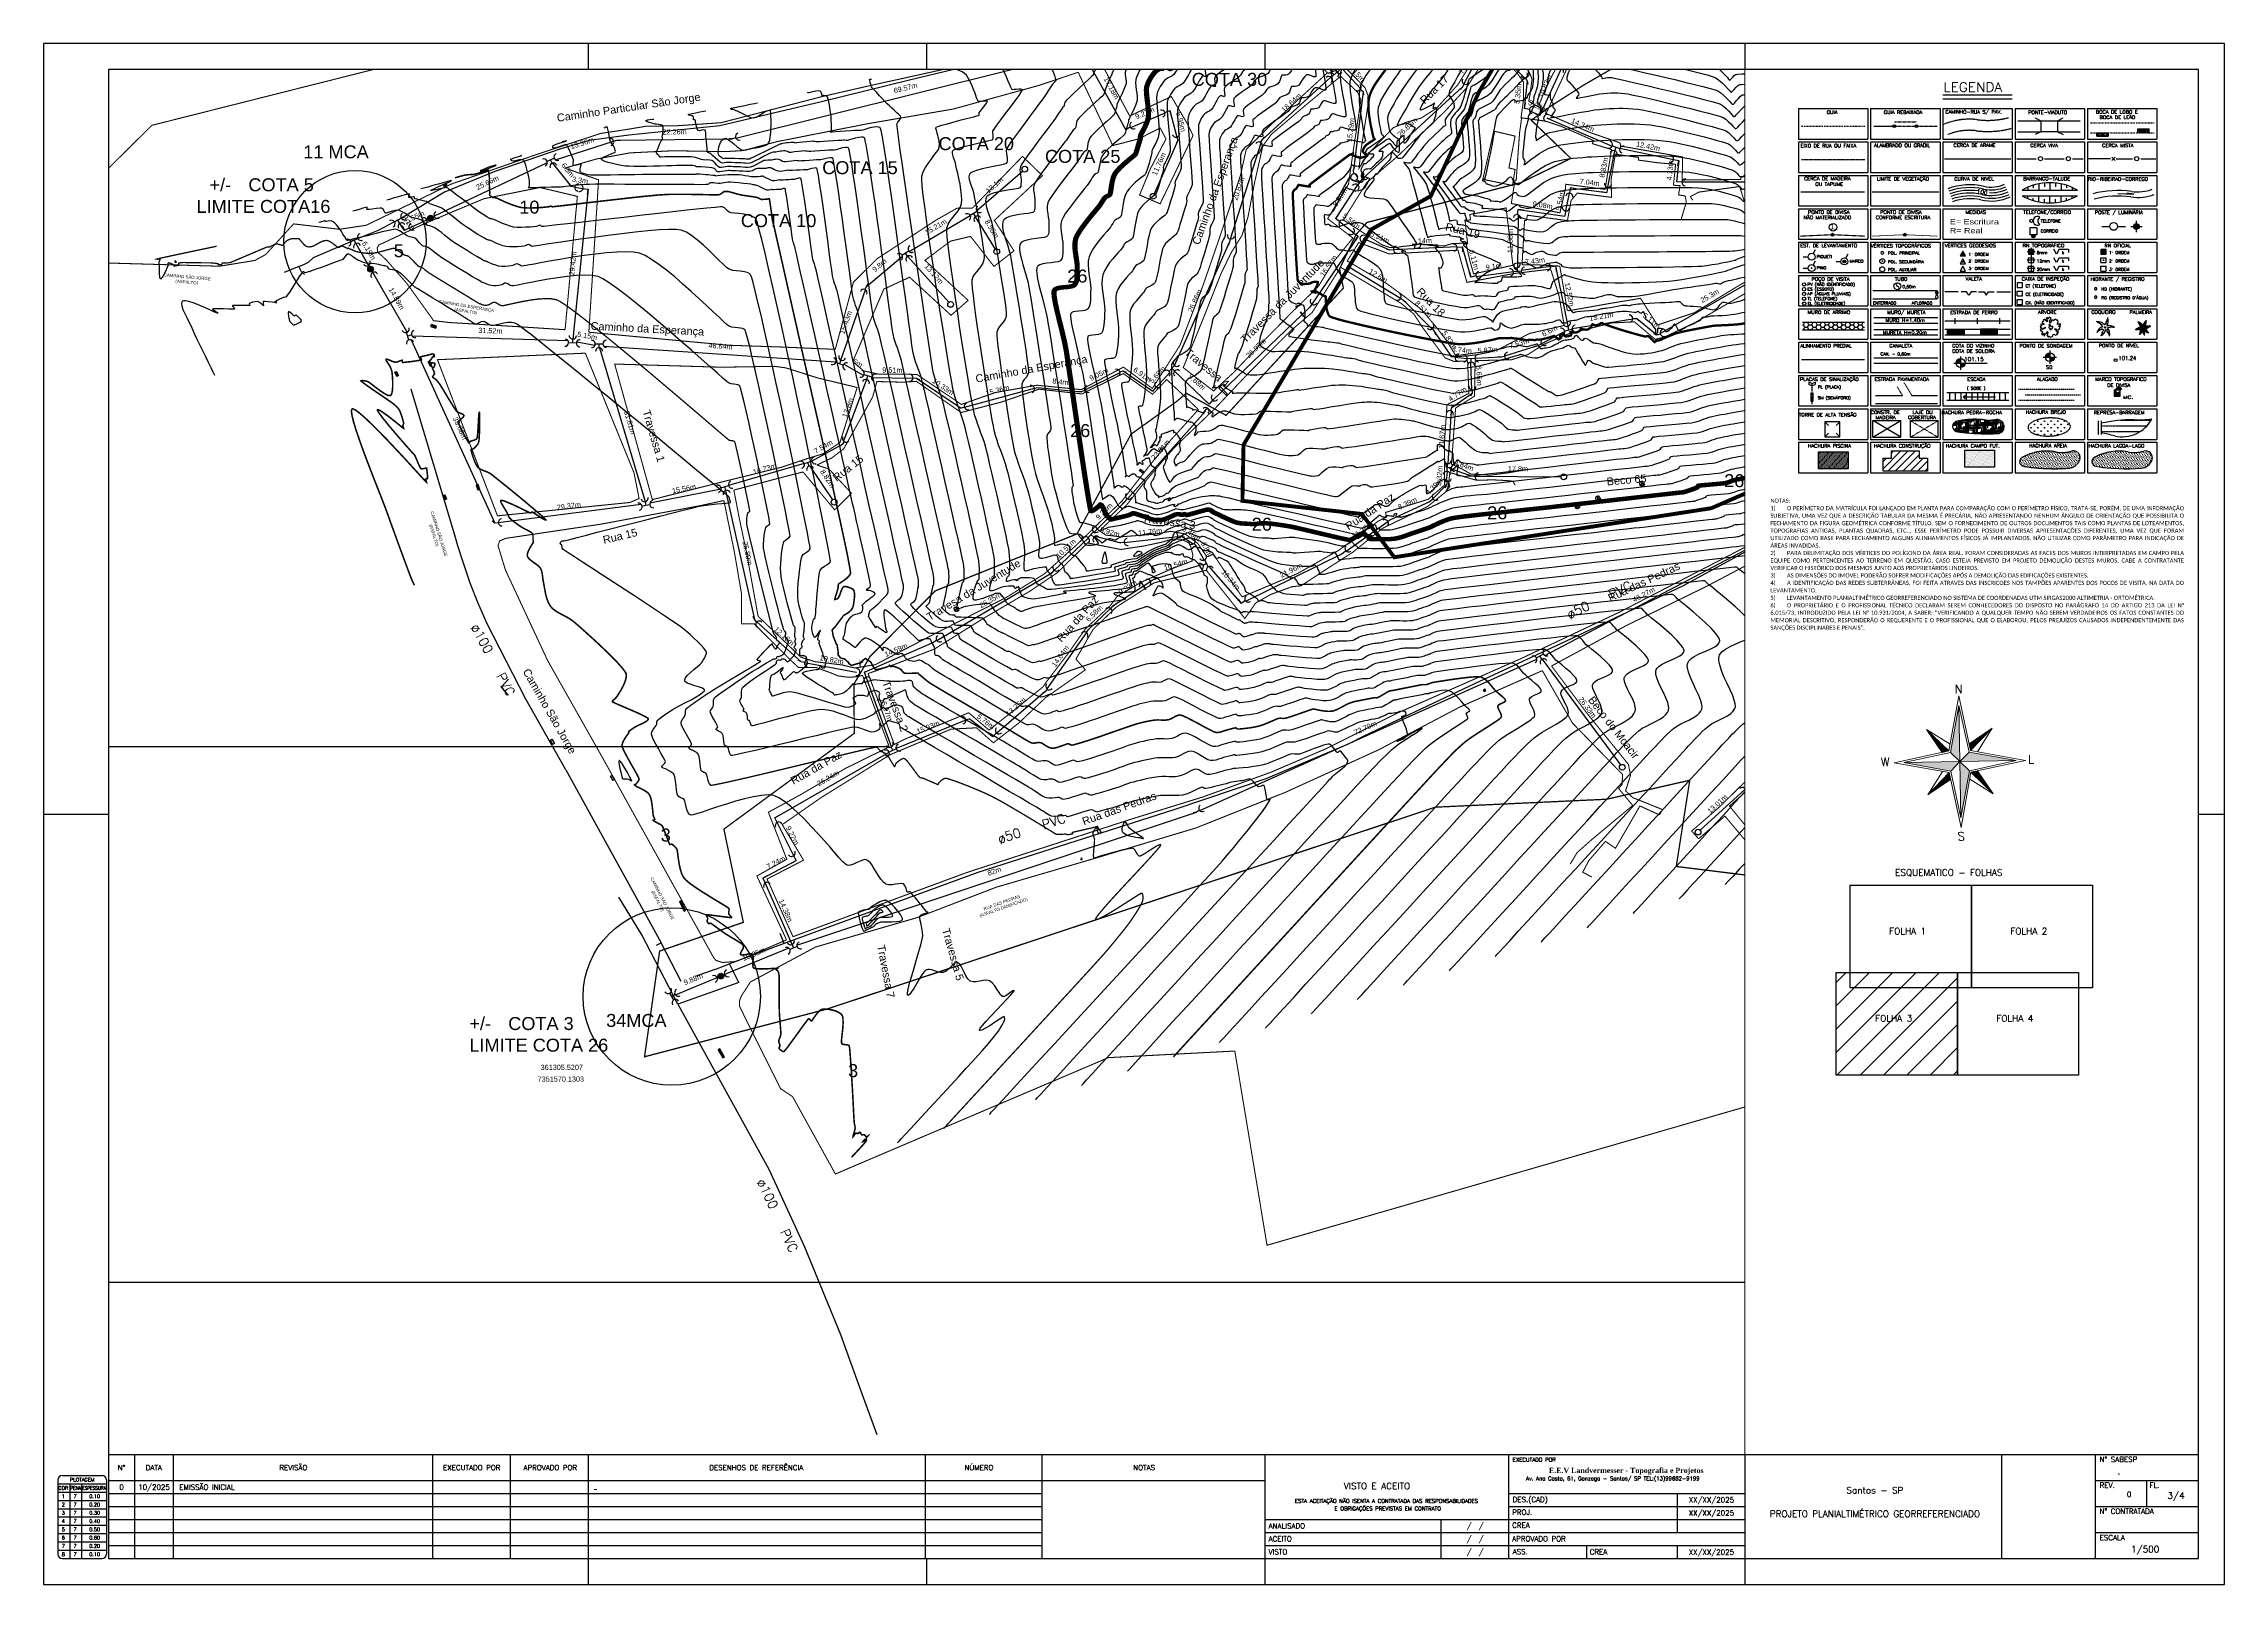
# Paper-space layout 'A1 (3)' of a CAD drawing. Extents: x 0 to 841, y 0 to 594.
# The model-space entities are those that its viewports show. They can reach past a viewport. Long polylines and large blocks are cut down to what shows.
import ezdxf
from ezdxf.enums import TextEntityAlignment as Align

# ---------------------------------------------------------------- set-up
doc = ezdxf.new("R2010")
doc.units = 0
for name, pattern in [('CENTER2', [1.125, 0.75, -0.125, 0.125, -0.125]), ('DASHDOT', [1, 0.5, -0.25, 0, -0.25]), ('DIVIDE2', [0.625, 0.25, -0.125, 0, -0.125, 0, -0.125]), ('HIDDEN', [0.375, 0.25, -0.125]), ('HIDDEN2', [0.1875, 0.125, -0.0625]), ('PHANTOM', [2.5, 1.25, -0.25, 0.25, -0.25, 0.25, -0.25])]:
    doc.linetypes.add(name, pattern=pattern)
for name, color, linetype in [('A_Curvas Intermediarias', 37, 'Continuous'), ('A_Curvas Mestras', 32, 'Continuous'), ('AGUA', 3, 'Continuous'), ('FOLHA', 7, 'Continuous'), ('Formato', 7, 'Continuous'), ('LISTAGEM_TEXTO', 7, 'Continuous'), ('PONTOS-Pontos - Água_U', 1, 'Continuous'), ('PS_IND_COMPRIMENTO', 7, 'Continuous'), ('TEXTO', 7, 'Continuous'), ('TUBO_PVC_20_JE_PBA_6M', 1, 'Continuous'), ('ZZ-Carimbo Texto', 7, 'Continuous')]:
    doc.layers.add(name, color=color, linetype=linetype)
for name, color, linetype, lineweight in [('GRID', 8, 'Continuous', 0), ('LT-ARV', 114, 'Continuous', 5), ('LT-ROSA_DOS_VENTOS', 7, 'Continuous', 0), ('LT-TEXTO-RUA', 170, 'Continuous', 15), ('TUBO_PE_80_NTS194_PN_12_5', 5, 'Continuous', 30)]:
    doc.layers.add(name, color=color, linetype=linetype, lineweight=lineweight)
doc.styles.add('5MM', font='', dxfattribs={"height": 1.8})
doc.styles.add('ARIAL', font='arial.ttf')
doc.styles.add('CARIMBO', font='arial.ttf', dxfattribs={"height": 2})
doc.styles.add('DIVISA REAL-ESCRITURA', font='stylu.ttf', dxfattribs={"width": 1.25})
doc.styles.add('ITALICC', font='italicc', dxfattribs={"height": 0.2})
doc.styles.add('REG100', font='romans.shx', dxfattribs={"height": 2.5})
doc.styles.add('REG60', font='romans.shx')
doc.styles.add('REG80', font='romans.shx', dxfattribs={"height": 2})
doc.styles.add('ROMANS', font='arial.ttf', dxfattribs={"height": 2})
doc.styles.add('SABESP', font='ROMANS.shx', dxfattribs={"height": 2})
doc.styles.get("Standard").update_dxf_attribs({"font": 'arial.ttf'})
doc.styles.add('TEXTO_DO_NORTE', font='')
doc.styles.add('TEXTOS GERAL', font='')
doc.styles.get('5MM').set_extended_font_data('ROMANS.SHX')
doc.styles.get('TEXTO_DO_NORTE').set_extended_font_data('Complex', bold=True)
doc.styles.get('TEXTOS GERAL').set_extended_font_data('simplex.shx')
doc.linetypes.add('ACAD_CERCA', pattern='A,25,-8,["x",Standard,S=5,R=0,X=-0.8,Y=-3],-8', length=41)
doc.linetypes.add('ACAD_MATA', pattern='A,1,-0.2,["/\\",Standard,S=0.1,R=0,X=-0.1,Y=-0.05],-0.1', length=1.3)
doc.linetypes.add('ACAD_TELA', pattern='A,25,-8,["||",Standard,S=5,R=0,X=-0.8,Y=-3],-8', length=41)
picture_1 = doc.add_image_def('image1.tif', size_in_pixel=(23490, 20550))
pattern_1 = [(117, (-2.92939, 2.391954), (-0.05657891428596, -0.02882839673346), []), (207, (-2.9294, 2.39195), (0.115313586934, -0.226315657144), [])]

# ---------------------------------------------------------------- blocks, each defined once
blk = doc.blocks.new('Rosa dos Ventos')
at = {"layer": 'LT-ROSA_DOS_VENTOS'}
for points in [[(0, 0), (-5, 5), (0, 30)], [(-9.4, 5.1), (-17.5, 17.5), (-5.8, 5.8)], [(5.1, 9.4), (17.5, 17.5), (5.8, 5.8)], [(0, 0), (-5, -5), (-30, 0)], [(0, 0), (5, 5), (30, 0)], [(0, 0), (5, -5), (0, -30)], [(-5.1, -9.4), (-17.5, -17.5), (-5.8, -5.8)], [(9.4, -5.1), (17.5, -17.5), (5.8, -5.8)]]:
    blk.add_hatch(color=7, dxfattribs=at).paths.add_polyline_path(points, flags=0)
for p, q in [((0, 30), (0, -30)), ((-17.5, 17.5), (-5.1, 9.4)), ((17.5, 17.5), (9.4, 5.1)), ((-30, 0), (30, 0)), ((-17.5, -17.5), (-9.4, -5.1)), ((17.5, -17.5), (5.1, -9.4))]:
    blk.add_line(p, q, dxfattribs=at)
for points in [[(0, -35.1), (-5.8, -5.8), (-35.1, 0), (-5.8, 5.8), (0, 35.1), (5.8, 5.8), (35.1, 0), (5.8, -5.8), (0, -35.1)], [(0, -30), (-5, -5), (-30, 0), (-5, 5), (0, 30), (5, 5), (30, 0), (5, -5), (0, -30)], [(0, 0), (-5, 5), (0, 30), (0, 0)], [(-9.4, 5.1), (-17.5, 17.5), (-5.8, 5.8), (-9.4, 5.1)], [(5.1, 9.4), (17.5, 17.5), (5.8, 5.8), (5.1, 9.4)], [(0, 0), (-5, -5), (-30, 0), (0, 0)], [(0, 0), (5, 5), (30, 0), (0, 0)], [(0, 0), (5, -5), (0, -30), (0, 0)], [(-5.1, -9.4), (-17.5, -17.5), (-5.8, -5.8), (-5.1, -9.4)], [(9.4, -5.1), (17.5, -17.5), (5.8, -5.8), (9.4, -5.1)]]:
    blk.add_lwpolyline(points, dxfattribs=at)
at = {"layer": 'LT-ROSA_DOS_VENTOS', "style": 'TEXTO_DO_NORTE'}
blk.add_attdef('Norte', text='', height=4.5, dxfattribs=at).set_placement((0, 35.1), align=Align.BOTTOM_CENTER)
blk.add_attdef('Oeste', text='', height=4.5, dxfattribs=at).set_placement((-37.5, -1.7), align=Align.RIGHT)
blk.add_attdef('Leste', (36.4, -1.7), '', height=4.5, dxfattribs=at)
for tag, height, p in [('Data do Norte', 3, (0, -44)), ('Sul', 4.5, (0, -37.6))]:
    blk.add_attdef(tag, text='', height=height, dxfattribs=at).set_placement(p, align=Align.TOP_CENTER)
blk = doc.blocks.new('ARV-100')
at = {"layer": 'LT-ARV'}
for p, q in [((-0.41, 0.05), (-0.42, 0.02)), ((-0.42, 0.02), (-0.4, 0.01)), ((-0.37, 0.08), (-0.41, 0.05)), ((-0.4, 0.01), (-0.38, 0.02)), ((-0.37, 0.15), (-0.39, 0.1)), ((-0.39, 0.1), (-0.38, 0.1)), ((-0.38, 0.1), (-0.36, 0.12)), ((-0.38, 0.02), (-0.38, -0.03)), ((-0.29, 0.12), (-0.37, 0.15)), ((-0.35, 0.1), (-0.37, 0.08)), ((-0.36, 0.12), (-0.35, 0.1)), ((-0.32, 0.24), (-0.33, 0.25)), ((-0.33, 0.25), (-0.33, 0.22)), ((-0.33, 0.22), (-0.27, 0.16)), ((-0.28, 0.25), (-0.32, 0.24)), ((-0.27, 0.34), (-0.29, 0.3)), ((-0.29, 0.3), (-0.28, 0.25)), ((-0.24, 0.13), (-0.29, 0.12)), ((-0.24, 0.31), (-0.27, 0.34)), ((-0.27, 0.16), (-0.24, 0.13)), ((-0.25, -0.01), (-0.19, 0.02)), ((-0.2, 0.34), (-0.24, 0.34)), ((-0.24, 0.34), (-0.24, 0.31)), ((-0.19, 0.02), (-0.21, -0.03)), ((-0.17, 0.3), (-0.2, 0.34)), ((-0.12, 0.25), (-0.17, 0.3)), ((-0.12, 0.42), (-0.16, 0.38)), ((-0.16, 0.38), (-0.11, 0.31)), ((-0.09, 0.41), (-0.12, 0.42)), ((-0.11, 0.31), (-0.12, 0.25)), ((-0.09, 0.37), (-0.09, 0.41)), ((-0.06, 0.39), (-0.09, 0.37)), ((-0.05, 0.43), (-0.06, 0.39)), ((-0.03, 0.44), (-0.05, 0.43)), ((-0.01, 0.13), (-0.05, 0.11)), ((-0.05, 0.11), (-0.04, 0.05)), ((-0.04, 0.01), (-0.05, -0.02)), ((-0.04, 0.05), (-0.04, 0.01)), ((0.04, 0.41), (-0.03, 0.44)), ((-0.01, 0.27), (0.01, 0.32)), ((-0.01, 0.2), (-0.01, 0.27)), ((0.02, 0.18), (-0.01, 0.2)), ((0.02, 0.09), (-0.01, 0.13)), ((0.01, 0.32), (0.05, 0.39)), ((0.04, 0.24), (0.02, 0.18)), ((0.02, 0.05), (0.02, 0.09)), ((0.05, 0.05), (0.02, 0.05)), ((0.05, 0.39), (0.04, 0.41)), ((0.08, 0.31), (0.04, 0.24)), ((0.09, 0.06), (0.05, 0.05)), ((0.13, 0.32), (0.08, 0.31)), ((0.09, 0.03), (0.09, 0.06)), ((0.12, 0.05), (0.09, 0.03)), ((0.09, -0.04), (0.12, 0)), ((0.12, 0), (0.12, 0.05)), ((0.14, 0.28), (0.13, 0.32)), ((0.17, 0.32), (0.14, 0.28)), ((0.2, 0.34), (0.17, 0.32)), ((0.24, 0.35), (0.2, 0.34)), ((0.29, 0.32), (0.24, 0.35)), ((0.34, 0.32), (0.29, 0.32)), ((0.31, 0.17), (0.33, 0.21)), ((0.32, 0.13), (0.31, 0.17)), ((0.36, 0.15), (0.32, 0.13)), ((0.33, 0.21), (0.35, 0.24)), ((0.34, 0.28), (0.34, 0.32)), ((0.35, 0.24), (0.34, 0.28)), ((0.44, 0.16), (0.36, 0.15)), ((0.38, 0.06), (0.41, 0.07)), ((0.38, 0.04), (0.38, 0.06)), ((0.43, 0.01), (0.38, 0.04)), ((0.39, 0.1), (0.41, 0.12)), ((0.42, 0.09), (0.39, 0.1)), ((0.41, 0.12), (0.42, 0.12)), ((0.41, 0.07), (0.44, 0.03)), ((0.41, -0.05), (0.43, 0.01)), ((0.42, 0.12), (0.44, 0.11)), ((0.44, 0.07), (0.42, 0.09)), ((0.46, 0.12), (0.44, 0.16)), ((0.44, 0.11), (0.46, 0.12)), ((0.44, 0.03), (0.44, 0.07)), ((-0.4, -0.08), (-0.41, -0.1)), ((-0.41, -0.1), (-0.39, -0.14)), ((-0.28, -0.07), (-0.4, -0.08)), ((-0.39, -0.14), (-0.36, -0.15)), ((-0.38, -0.03), (-0.37, -0.04)), ((-0.37, -0.04), (-0.33, -0.03)), ((-0.36, -0.15), (-0.34, -0.16)), ((-0.34, -0.19), (-0.35, -0.25)), ((-0.35, -0.25), (-0.34, -0.29)), ((-0.34, -0.16), (-0.34, -0.19)), ((-0.34, -0.29), (-0.33, -0.32)), ((-0.33, -0.03), (-0.29, -0.05)), ((-0.33, -0.32), (-0.3, -0.3)), ((-0.3, -0.3), (-0.28, -0.24)), ((-0.29, -0.05), (-0.25, -0.01)), ((-0.21, -0.03), (-0.28, -0.07)), ((-0.28, -0.24), (-0.26, -0.23)), ((-0.26, -0.23), (-0.26, -0.28)), ((-0.26, -0.28), (-0.26, -0.33)), ((-0.26, -0.33), (-0.24, -0.35)), ((-0.24, -0.35), (-0.22, -0.33)), ((-0.22, -0.33), (-0.21, -0.28)), ((-0.21, -0.28), (-0.19, -0.27)), ((-0.19, -0.27), (-0.14, -0.24)), ((-0.14, -0.24), (-0.11, -0.17)), ((-0.09, -0.2), (-0.12, -0.34)), ((-0.12, -0.34), (-0.09, -0.38)), ((-0.11, -0.17), (-0.09, -0.2)), ((-0.09, -0.38), (-0.06, -0.41)), ((-0.06, -0.41), (-0.03, -0.36)), ((-0.05, -0.02), (0, -0.03)), ((-0.03, -0.36), (-0.01, -0.38)), ((0, -0.03), (-0.01, -0.09)), ((-0.01, -0.09), (0.04, -0.1)), ((-0.01, -0.38), (0.02, -0.4)), ((0.02, -0.4), (0.12, -0.37)), ((0.04, -0.1), (0.07, -0.06)), ((0.07, -0.06), (0.09, -0.04)), ((0.12, -0.36), (0.13, -0.29)), ((0.12, -0.37), (0.12, -0.36)), ((0.13, -0.29), (0.18, -0.28)), ((0.18, -0.28), (0.22, -0.32)), ((0.2, -0.06), (0.21, -0.05)), ((0.23, -0.1), (0.2, -0.06)), ((0.21, -0.05), (0.25, -0.06)), ((0.22, -0.32), (0.3, -0.3)), ((0.27, -0.13), (0.23, -0.1)), ((0.25, -0.06), (0.29, -0.09)), ((0.29, -0.18), (0.27, -0.13)), ((0.29, -0.09), (0.38, -0.09)), ((0.32, -0.18), (0.29, -0.18)), ((0.29, -0.25), (0.3, -0.22)), ((0.33, -0.23), (0.29, -0.25)), ((0.3, -0.22), (0.34, -0.22)), ((0.3, -0.3), (0.34, -0.23)), ((0.36, -0.18), (0.32, -0.18)), ((0.34, -0.23), (0.33, -0.23)), ((0.34, -0.22), (0.35, -0.21)), ((0.35, -0.21), (0.36, -0.18)), ((0.38, -0.09), (0.41, -0.05))]:
    blk.add_line(p, q, dxfattribs=at)
blk = doc.blocks.new('*U1011', base_point=(361176.282, 7351557.84))
for p, q in [((361176.432, 7351557.773), (361176.131, 7351557.762)), ((361176.276, 7351557.918), (361176.282, 7351557.768))]:
    blk.add_line(p, q)
for centre, start, end in [((361175.994, 7351557.757), 272.02915, 92.02915), ((361176.271, 7351558.055), 182.02918, 2.02918), ((361176.569, 7351557.778), 92.02915, 272.02915)]:
    blk.add_arc(centre, 0.138, start, end)
blk = doc.blocks.new('*U1012', base_point=(361176.282, 7351557.84))
for p, q in [((361176.432, 7351557.773), (361176.131, 7351557.762)), ((361176.276, 7351557.918), (361176.282, 7351557.768))]:
    blk.add_line(p, q)
for centre, start, end in [((361175.994, 7351557.757), 272.02915, 92.02915), ((361176.271, 7351558.055), 182.02918, 2.02918), ((361176.569, 7351557.778), 92.02915, 272.02915)]:
    blk.add_arc(centre, 0.138, start, end)
blk = doc.blocks.new('*U1013')
for p, q in [((-0.135, 0), (0, 0)), ((0, 0), (0.121, -0.049))]:
    blk.add_line(p, q)
blk.add_arc((-0.272, 0), 0.138, 270.09062, 90.09062)
blk = doc.blocks.new('*U1014', base_point=(361419.987, 7351824.875))
for p, q in [((361419.985, 7351824.951), (361419.987, 7351824.8)), ((361420.138, 7351824.802), (361419.837, 7351824.798))]:
    blk.add_line(p, q)
for centre, start, end in [((361419.699, 7351824.797), 270.63899, 90.63899), ((361419.984, 7351825.088), 180.63901, 0.63901), ((361420.275, 7351824.803), 90.63899, 270.63899)]:
    blk.add_arc(centre, 0.138, start, end)
blk = doc.blocks.new('*U1022')
for p, q in [((-0.135, 0), (0, 0)), ((0, 0), (0.092, -0.092))]:
    blk.add_line(p, q)
blk.add_arc((-0.272, 0), 0.138, 270.09062, 90.09062)
blk = doc.blocks.new('*U1023')
for p, q in [((-0.135, 0), (0, 0)), ((0, 0), (0.092, -0.092))]:
    blk.add_line(p, q)
blk.add_arc((-0.272, 0), 0.138, 270.09062, 90.09062)
blk = doc.blocks.new('*U1024', base_point=(361544.508, 7351672.666))
for p, q in [((361544.382, 7351672.606), (361544.634, 7351672.77)), ((361544.59, 7351672.562), (361544.508, 7351672.688))]:
    blk.add_line(p, q)
for centre, start, end in [((361544.266, 7351672.532), 302.96833, 122.96833), ((361544.75, 7351672.845), 122.96833, 302.96833), ((361544.665, 7351672.447), 32.96834, 212.96834)]:
    blk.add_arc(centre, 0.138, start, end)
blk = doc.blocks.new('*U1025')
for p, q in [((-0.135, 0), (0, 0)), ((0, 0), (0.128, -0.025))]:
    blk.add_line(p, q)
blk.add_arc((-0.272, 0), 0.138, 270.09061, 90.09061)
blk = doc.blocks.new('*U1026')
for p, q in [((-0.135, 0), (0, 0)), ((0, 0), (0.128, -0.025))]:
    blk.add_line(p, q)
blk.add_arc((-0.272, 0), 0.138, 270.09061, 90.09061)
blk = doc.blocks.new('*U1027', base_point=(361544.508, 7351672.666))
for p, q in [((361544.382, 7351672.606), (361544.634, 7351672.77)), ((361544.59, 7351672.562), (361544.508, 7351672.688))]:
    blk.add_line(p, q)
for centre, start, end in [((361544.266, 7351672.532), 302.96833, 122.96833), ((361544.75, 7351672.845), 122.96833, 302.96833), ((361544.665, 7351672.447), 32.96834, 212.96834)]:
    blk.add_arc(centre, 0.138, start, end)
blk = doc.blocks.new('*U1028')
for p in [(-0.202, 0), (0, -0.202)]:
    blk.add_line(p, (0, 0))
blk.add_arc((-0.34, 0), 0.138, 269.90938, 89.90938)
blk = doc.blocks.new('*U1029')
for p in [(-0.202, 0), (0, -0.202)]:
    blk.add_line(p, (0, 0))
blk.add_arc((-0.34, 0), 0.138, 269.90938, 89.90938)
blk = doc.blocks.new('*U1030')
for p in [(-0.202, 0), (0, -0.202)]:
    blk.add_line(p, (0, 0))
blk.add_arc((-0.34, 0), 0.138, 269.90938, 89.90938)
blk = doc.blocks.new('*U1031')
for p, q in [((-0.135, 0), (0, 0)), ((0, 0), (0.121, -0.049))]:
    blk.add_line(p, q)
blk.add_arc((-0.272, 0), 0.138, 270.09062, 90.09062)
blk = doc.blocks.new('*U1032')
for p, q in [((-0.135, 0), (0, 0)), ((0, 0), (0.128, -0.025))]:
    blk.add_line(p, q)
blk.add_arc((-0.272, 0), 0.138, 270.09061, 90.09061)
blk = doc.blocks.new('*U1033')
for p, q in [((-0.135, 0), (0, 0)), ((0, 0), (0.128, -0.025))]:
    blk.add_line(p, q)
blk.add_arc((-0.272, 0), 0.138, 270.09061, 90.09061)
blk = doc.blocks.new('*U1034')
for p, q in [((-0.135, 0), (0, 0)), ((0, 0), (0.092, -0.092))]:
    blk.add_line(p, q)
blk.add_arc((-0.272, 0), 0.138, 270.09062, 90.09062)
blk = doc.blocks.new('*U1035', base_point=(361544.508, 7351672.666))
for p, q in [((361544.382, 7351672.606), (361544.634, 7351672.77)), ((361544.59, 7351672.562), (361544.508, 7351672.688))]:
    blk.add_line(p, q)
for centre, start, end in [((361544.266, 7351672.532), 302.96833, 122.96833), ((361544.75, 7351672.845), 122.96833, 302.96833), ((361544.665, 7351672.447), 32.96834, 212.96834)]:
    blk.add_arc(centre, 0.138, start, end)
blk = doc.blocks.new('*U1036')
for p in [(-0.202, 0), (0, -0.202)]:
    blk.add_line(p, (0, 0))
blk.add_arc((-0.34, 0), 0.138, 269.90938, 89.90938)
blk = doc.blocks.new('*U1037')
for p in [(-0.202, 0), (0, -0.202)]:
    blk.add_line(p, (0, 0))
blk.add_arc((-0.34, 0), 0.138, 269.90938, 89.90938)
blk = doc.blocks.new('*U1038')
for p in [(-0.202, 0), (0, -0.202)]:
    blk.add_line(p, (0, 0))
blk.add_arc((-0.34, 0), 0.138, 269.90938, 89.90938)
blk = doc.blocks.new('*U1039')
for p in [(-0.202, 0), (0, -0.202)]:
    blk.add_line(p, (0, 0))
blk.add_arc((-0.34, 0), 0.138, 269.90938, 89.90938)
blk = doc.blocks.new('*U1040', base_point=(361544.508, 7351672.666))
for p, q in [((361544.382, 7351672.606), (361544.634, 7351672.77)), ((361544.59, 7351672.562), (361544.508, 7351672.688))]:
    blk.add_line(p, q)
for centre, start, end in [((361544.266, 7351672.532), 302.96833, 122.96833), ((361544.75, 7351672.845), 122.96833, 302.96833), ((361544.665, 7351672.447), 32.96834, 212.96834)]:
    blk.add_arc(centre, 0.138, start, end)
blk = doc.blocks.new('*U1041')
for p in [(-0.202, 0), (0, -0.202)]:
    blk.add_line(p, (0, 0))
blk.add_arc((-0.34, 0), 0.138, 269.90938, 89.90938)
blk = doc.blocks.new('*U1042')
for p in [(-0.202, 0), (0, -0.202)]:
    blk.add_line(p, (0, 0))
blk.add_arc((-0.34, 0), 0.138, 269.90938, 89.90938)
blk = doc.blocks.new('*U1047')
for p, q in [((-0.135, 0), (0, 0)), ((0, 0), (0.128, -0.025))]:
    blk.add_line(p, q)
blk.add_arc((-0.272, 0), 0.138, 270.09061, 90.09061)
blk = doc.blocks.new('*U1049')
for p, q in [((-0.135, 0), (0, 0)), ((0, 0), (0.128, -0.025))]:
    blk.add_line(p, q)
blk.add_arc((-0.272, 0), 0.138, 270.09061, 90.09061)
blk = doc.blocks.new('*U1065')
for p in [(-0.202, 0), (0, -0.202)]:
    blk.add_line(p, (0, 0))
blk.add_arc((-0.34, 0), 0.138, 269.90938, 89.90938)
blk = doc.blocks.new('*U1066', base_point=(361176.282, 7351557.84))
for p, q in [((361176.432, 7351557.773), (361176.131, 7351557.762)), ((361176.276, 7351557.918), (361176.282, 7351557.768))]:
    blk.add_line(p, q)
for centre, start, end in [((361175.994, 7351557.757), 272.02915, 92.02915), ((361176.271, 7351558.055), 182.02918, 2.02918), ((361176.569, 7351557.778), 92.02915, 272.02915)]:
    blk.add_arc(centre, 0.138, start, end)
blk = doc.blocks.new('*U1067', base_point=(361176.282, 7351557.84))
for p, q in [((361176.432, 7351557.773), (361176.131, 7351557.762)), ((361176.276, 7351557.918), (361176.282, 7351557.768))]:
    blk.add_line(p, q)
for centre, start, end in [((361175.994, 7351557.757), 272.02915, 92.02915), ((361176.271, 7351558.055), 182.02918, 2.02918), ((361176.569, 7351557.778), 92.02915, 272.02915)]:
    blk.add_arc(centre, 0.138, start, end)
blk = doc.blocks.new('*U1068', base_point=(361176.282, 7351557.84))
for p, q in [((361176.432, 7351557.773), (361176.131, 7351557.762)), ((361176.276, 7351557.918), (361176.282, 7351557.768))]:
    blk.add_line(p, q)
for centre, start, end in [((361175.994, 7351557.757), 272.02915, 92.02915), ((361176.271, 7351558.055), 182.02918, 2.02918), ((361176.569, 7351557.778), 92.02915, 272.02915)]:
    blk.add_arc(centre, 0.138, start, end)
blk = doc.blocks.new('*U1069', base_point=(361176.282, 7351557.84))
for p, q in [((361176.432, 7351557.773), (361176.131, 7351557.762)), ((361176.276, 7351557.918), (361176.282, 7351557.768))]:
    blk.add_line(p, q)
for centre, start, end in [((361175.994, 7351557.757), 272.02915, 92.02915), ((361176.271, 7351558.055), 182.02918, 2.02918), ((361176.569, 7351557.778), 92.02915, 272.02915)]:
    blk.add_arc(centre, 0.138, start, end)
blk = doc.blocks.new('*U1070')
for p, q in [((-0.135, 0), (0, 0)), ((0, 0), (0.121, -0.049))]:
    blk.add_line(p, q)
blk.add_arc((-0.272, 0), 0.138, 270.09062, 90.09062)
blk = doc.blocks.new('*U1071')
for p, q in [((-0.135, 0), (0, 0)), ((0, 0), (0.092, -0.092))]:
    blk.add_line(p, q)
blk.add_arc((-0.272, 0), 0.138, 270.09062, 90.09062)
blk = doc.blocks.new('*U1072')
for p, q in [((-0.135, 0), (0, 0)), ((0, 0), (0.121, -0.049))]:
    blk.add_line(p, q)
blk.add_arc((-0.272, 0), 0.138, 270.09062, 90.09062)
blk = doc.blocks.new('*U1073')
for p, q in [((-0.135, 0), (0, 0)), ((0, 0), (0.121, -0.049))]:
    blk.add_line(p, q)
blk.add_arc((-0.272, 0), 0.138, 270.09062, 90.09062)
blk = doc.blocks.new('*U1074')
for p, q in [((-0.135, 0), (0, 0)), ((0, 0), (0.092, -0.092))]:
    blk.add_line(p, q)
blk.add_arc((-0.272, 0), 0.138, 270.09062, 90.09062)
blk = doc.blocks.new('*U1075')
for p in [(-0.202, 0), (0, -0.202)]:
    blk.add_line(p, (0, 0))
blk.add_arc((-0.34, 0), 0.138, 270.09061, 90.09061)
blk = doc.blocks.new('*U1076', base_point=(283806.418, 7271952.513))
blk.add_line((283806.274, 7271952.513), (283806.424, 7271952.513))
blk.add_arc((283806.424, 7271952.513), 0.138, 269.99619, 89.99619)
blk = doc.blocks.new('*U1077')
for p, q in [((-0.135, 0), (0, 0)), ((0, 0), (0.128, -0.025))]:
    blk.add_line(p, q)
blk.add_arc((-0.272, 0), 0.138, 270.09061, 90.09061)
blk = doc.blocks.new('*U1078', base_point=(361544.508, 7351672.666))
for p, q in [((361544.382, 7351672.606), (361544.634, 7351672.77)), ((361544.59, 7351672.562), (361544.508, 7351672.688))]:
    blk.add_line(p, q)
for centre, start, end in [((361544.266, 7351672.532), 302.96833, 122.96833), ((361544.75, 7351672.845), 122.96833, 302.96833), ((361544.665, 7351672.447), 32.96834, 212.96834)]:
    blk.add_arc(centre, 0.138, start, end)
blk = doc.blocks.new('*U1079', base_point=(361544.508, 7351672.666))
for p, q in [((361544.382, 7351672.606), (361544.634, 7351672.77)), ((361544.59, 7351672.562), (361544.508, 7351672.688))]:
    blk.add_line(p, q)
for centre, start, end in [((361544.266, 7351672.532), 302.96833, 122.96833), ((361544.75, 7351672.845), 122.96833, 302.96833), ((361544.665, 7351672.447), 32.96834, 212.96834)]:
    blk.add_arc(centre, 0.138, start, end)
blk = doc.blocks.new('*U1080')
for p, q in [((-0.135, 0), (0, 0)), ((0, 0), (0.121, -0.049))]:
    blk.add_line(p, q)
blk.add_arc((-0.272, 0), 0.138, 270.09062, 90.09062)
blk = doc.blocks.new('*U1081', base_point=(361176.282, 7351557.84))
for p, q in [((361176.432, 7351557.773), (361176.131, 7351557.762)), ((361176.276, 7351557.918), (361176.282, 7351557.768))]:
    blk.add_line(p, q)
for centre, start, end in [((361175.994, 7351557.757), 272.02915, 92.02915), ((361176.271, 7351558.055), 182.02918, 2.02918), ((361176.569, 7351557.778), 92.02915, 272.02915)]:
    blk.add_arc(centre, 0.138, start, end)
blk = doc.blocks.new('*U1082', base_point=(361176.282, 7351557.84))
for p, q in [((361176.432, 7351557.773), (361176.131, 7351557.762)), ((361176.276, 7351557.918), (361176.282, 7351557.768))]:
    blk.add_line(p, q)
for centre, start, end in [((361175.994, 7351557.757), 272.02915, 92.02915), ((361176.271, 7351558.055), 182.02918, 2.02918), ((361176.569, 7351557.778), 92.02915, 272.02915)]:
    blk.add_arc(centre, 0.138, start, end)
blk = doc.blocks.new('*U1083', base_point=(361300.61, 7351665.221))
for p, q in [((361300.757, 7351665.193), (361300.462, 7351665.132)), ((361300.579, 7351665.309), (361300.61, 7351665.162))]:
    blk.add_line(p, q)
for centre, start, end in [((361300.328, 7351665.104), 281.73143, 101.73143), ((361300.551, 7351665.444), 191.73146, 11.73146), ((361300.891, 7351665.221), 101.73143, 281.73143)]:
    blk.add_arc(centre, 0.138, start, end)
blk = doc.blocks.new('*U1084', base_point=(361300.61, 7351665.221))
for p, q in [((361300.757, 7351665.193), (361300.462, 7351665.132)), ((361300.579, 7351665.309), (361300.61, 7351665.162))]:
    blk.add_line(p, q)
for centre, start, end in [((361300.328, 7351665.104), 281.73143, 101.73143), ((361300.551, 7351665.444), 191.73146, 11.73146), ((361300.891, 7351665.221), 101.73143, 281.73143)]:
    blk.add_arc(centre, 0.138, start, end)
blk = doc.blocks.new('*U1086', base_point=(283806.418, 7271952.513))
blk.add_line((283806.274, 7271952.513), (283806.424, 7271952.513))
blk.add_arc((283806.424, 7271952.513), 0.138, 269.99619, 89.99619)
blk = doc.blocks.new('*U1087')
for p in [(-0.202, 0), (0, -0.202)]:
    blk.add_line(p, (0, 0))
blk.add_arc((-0.34, 0), 0.138, 269.90938, 89.90938)
blk = doc.blocks.new('*U1088')
for p in [(-0.202, 0), (0, -0.202)]:
    blk.add_line(p, (0, 0))
blk.add_arc((-0.34, 0), 0.138, 269.90938, 89.90938)
blk = doc.blocks.new('*U1089', base_point=(361300.61, 7351665.221))
for p, q in [((361300.757, 7351665.193), (361300.462, 7351665.132)), ((361300.579, 7351665.309), (361300.61, 7351665.162))]:
    blk.add_line(p, q)
for centre, start, end in [((361300.328, 7351665.104), 281.73143, 101.73143), ((361300.551, 7351665.444), 191.73146, 11.73146), ((361300.891, 7351665.221), 101.73143, 281.73143)]:
    blk.add_arc(centre, 0.138, start, end)
blk = doc.blocks.new('*U1090')
for p, q in [((-0.135, 0), (0, 0)), ((0, 0), (0.092, -0.092))]:
    blk.add_line(p, q)
blk.add_arc((-0.272, 0), 0.138, 270.09062, 90.09062)
blk = doc.blocks.new('*U1091')
for p, q in [((-0.135, 0), (0, 0)), ((0, 0), (0.121, -0.049))]:
    blk.add_line(p, q)
blk.add_arc((-0.272, 0), 0.138, 270.09062, 90.09062)
blk = doc.blocks.new('*U1092')
for p, q in [((-0.135, 0), (0, 0)), ((0, 0), (0.121, -0.049))]:
    blk.add_line(p, q)
blk.add_arc((-0.272, 0), 0.138, 270.09062, 90.09062)
blk = doc.blocks.new('*U1096')
for p, q in [((-0.135, 0), (0, 0)), ((0, 0), (0.092, -0.092))]:
    blk.add_line(p, q)
blk.add_arc((-0.272, 0), 0.138, 270.09062, 90.09062)
blk = doc.blocks.new('*U1097', base_point=(361300.61, 7351665.221))
for p, q in [((361300.757, 7351665.193), (361300.462, 7351665.132)), ((361300.579, 7351665.309), (361300.61, 7351665.162))]:
    blk.add_line(p, q)
for centre, start, end in [((361300.328, 7351665.104), 281.73143, 101.73143), ((361300.551, 7351665.444), 191.73146, 11.73146), ((361300.891, 7351665.221), 101.73143, 281.73143)]:
    blk.add_arc(centre, 0.138, start, end)
blk = doc.blocks.new('*U1098', base_point=(361300.61, 7351665.221))
for p, q in [((361300.757, 7351665.193), (361300.462, 7351665.132)), ((361300.579, 7351665.309), (361300.61, 7351665.162))]:
    blk.add_line(p, q)
for centre, start, end in [((361300.328, 7351665.104), 281.73143, 101.73143), ((361300.551, 7351665.444), 191.73146, 11.73146), ((361300.891, 7351665.221), 101.73143, 281.73143)]:
    blk.add_arc(centre, 0.138, start, end)
blk = doc.blocks.new('*U1099')
for p in [(-0.202, 0), (0, -0.202)]:
    blk.add_line(p, (0, 0))
blk.add_arc((-0.34, 0), 0.138, 270.09061, 90.09061)
blk = doc.blocks.new('*U1111', base_point=(361544.508, 7351672.666))
for p, q in [((361544.382, 7351672.606), (361544.634, 7351672.77)), ((361544.59, 7351672.562), (361544.508, 7351672.688))]:
    blk.add_line(p, q)
for centre, start, end in [((361544.266, 7351672.532), 302.96833, 122.96833), ((361544.75, 7351672.845), 122.96833, 302.96833), ((361544.665, 7351672.447), 32.96834, 212.96834)]:
    blk.add_arc(centre, 0.138, start, end)
blk = doc.blocks.new('*U1112')
for p, q in [((-0.135, 0), (0, 0)), ((0, 0), (0.128, -0.025))]:
    blk.add_line(p, q)
blk.add_arc((-0.272, 0), 0.138, 270.09061, 90.09061)
blk = doc.blocks.new('*U1113', base_point=(361544.508, 7351672.666))
for p, q in [((361544.382, 7351672.606), (361544.634, 7351672.77)), ((361544.59, 7351672.562), (361544.508, 7351672.688))]:
    blk.add_line(p, q)
for centre, start, end in [((361544.266, 7351672.532), 302.96833, 122.96833), ((361544.75, 7351672.845), 122.96833, 302.96833), ((361544.665, 7351672.447), 32.96834, 212.96834)]:
    blk.add_arc(centre, 0.138, start, end)
blk = doc.blocks.new('*U1114')
for p in [(-0.202, 0), (0, -0.202)]:
    blk.add_line(p, (0, 0))
blk.add_arc((-0.34, 0), 0.138, 269.90938, 89.90938)
blk = doc.blocks.new('*U1115')
for p in [(-0.202, 0), (0, -0.202)]:
    blk.add_line(p, (0, 0))
blk.add_arc((-0.34, 0), 0.138, 269.90938, 89.90938)
blk = doc.blocks.new('*U1116')
for p, q in [((-0.135, 0), (0, 0)), ((0, 0), (0.128, -0.025))]:
    blk.add_line(p, q)
blk.add_arc((-0.272, 0), 0.138, 270.09061, 90.09061)
blk = doc.blocks.new('*U1117')
for p in [(-0.202, 0), (0, -0.202)]:
    blk.add_line(p, (0, 0))
blk.add_arc((-0.34, 0), 0.138, 269.90938, 89.90938)
blk = doc.blocks.new('*U1118', base_point=(361300.61, 7351665.221))
for p, q in [((361300.757, 7351665.193), (361300.462, 7351665.132)), ((361300.579, 7351665.309), (361300.61, 7351665.162))]:
    blk.add_line(p, q)
for centre, start, end in [((361300.328, 7351665.104), 281.73143, 101.73143), ((361300.551, 7351665.444), 191.73146, 11.73146), ((361300.891, 7351665.221), 101.73143, 281.73143)]:
    blk.add_arc(centre, 0.138, start, end)
blk = doc.blocks.new('*U1119')
for p, q in [((-0.135, 0), (0, 0)), ((0, 0), (0.128, -0.025))]:
    blk.add_line(p, q)
blk.add_arc((-0.272, 0), 0.138, 270.09061, 90.09061)
blk = doc.blocks.new('*U1120')
for p, q in [((-0.135, 0), (0, 0)), ((0, 0), (0.128, -0.025))]:
    blk.add_line(p, q)
blk.add_arc((-0.272, 0), 0.138, 270.09061, 90.09061)
blk = doc.blocks.new('*U1121', base_point=(361544.508, 7351672.666))
for p, q in [((361544.382, 7351672.606), (361544.634, 7351672.77)), ((361544.59, 7351672.562), (361544.508, 7351672.688))]:
    blk.add_line(p, q)
for centre, start, end in [((361544.266, 7351672.532), 302.96833, 122.96833), ((361544.75, 7351672.845), 122.96833, 302.96833), ((361544.665, 7351672.447), 32.96834, 212.96834)]:
    blk.add_arc(centre, 0.138, start, end)
blk = doc.blocks.new('*U1122')
for p in [(-0.202, 0), (0, -0.202)]:
    blk.add_line(p, (0, 0))
blk.add_arc((-0.34, 0), 0.138, 270.09061, 90.09061)
blk = doc.blocks.new('*U1123')
for p, q in [((-0.135, 0), (0, 0)), ((0, 0), (0.092, -0.092))]:
    blk.add_line(p, q)
blk.add_arc((-0.272, 0), 0.138, 270.09062, 90.09062)
blk = doc.blocks.new('*U1124')
for p, q in [((-0.135, 0), (0, 0)), ((0, 0), (0.121, -0.049))]:
    blk.add_line(p, q)
blk.add_arc((-0.272, 0), 0.138, 270.09062, 90.09062)
blk = doc.blocks.new('*U1125')
for p in [(-0.202, 0), (0, -0.202)]:
    blk.add_line(p, (0, 0))
blk.add_arc((-0.34, 0), 0.138, 269.90938, 89.90938)
blk = doc.blocks.new('*U1126')
for p in [(-0.202, 0), (0, -0.202)]:
    blk.add_line(p, (0, 0))
blk.add_arc((-0.34, 0), 0.138, 269.90938, 89.90938)
blk = doc.blocks.new('*U1127')
for p, q in [((-0.135, 0), (0, 0)), ((0, 0), (0.092, -0.092))]:
    blk.add_line(p, q)
blk.add_arc((-0.272, 0), 0.138, 270.09062, 90.09062)
blk = doc.blocks.new('*U1128')
for p, q in [((-0.135, 0), (0, 0)), ((0, 0), (0.121, -0.049))]:
    blk.add_line(p, q)
blk.add_arc((-0.272, 0), 0.138, 270.09062, 90.09062)
blk = doc.blocks.new('*U1129')
for p, q in [((-0.135, 0), (0, 0)), ((0, 0), (0.121, -0.049))]:
    blk.add_line(p, q)
blk.add_arc((-0.272, 0), 0.138, 270.09062, 90.09062)
blk = doc.blocks.new('*U1130', base_point=(283806.418, 7271952.513))
blk.add_line((283806.274, 7271952.513), (283806.424, 7271952.513))
blk.add_arc((283806.424, 7271952.513), 0.138, 269.99619, 89.99619)
blk = doc.blocks.new('*U1131')
for p in [(-0.202, 0), (0, -0.202)]:
    blk.add_line(p, (0, 0))
blk.add_arc((-0.34, 0), 0.138, 269.90938, 89.90938)
blk = doc.blocks.new('*U1132')
for p in [(-0.202, 0), (0, -0.202)]:
    blk.add_line(p, (0, 0))
blk.add_arc((-0.34, 0), 0.138, 269.90938, 89.90938)
blk = doc.blocks.new('*U1133')
for p in [(-0.202, 0), (0, -0.202)]:
    blk.add_line(p, (0, 0))
blk.add_arc((-0.34, 0), 0.138, 269.90938, 89.90938)
blk = doc.blocks.new('*U1134', base_point=(361544.508, 7351672.666))
for p, q in [((361544.382, 7351672.606), (361544.634, 7351672.77)), ((361544.59, 7351672.562), (361544.508, 7351672.688))]:
    blk.add_line(p, q)
for centre, start, end in [((361544.266, 7351672.532), 302.96833, 122.96833), ((361544.75, 7351672.845), 122.96833, 302.96833), ((361544.665, 7351672.447), 32.96834, 212.96834)]:
    blk.add_arc(centre, 0.138, start, end)
blk = doc.blocks.new('*U1135')
for p in [(-0.202, 0), (0, -0.202)]:
    blk.add_line(p, (0, 0))
blk.add_arc((-0.34, 0), 0.138, 269.90938, 89.90938)
blk = doc.blocks.new('*U1136')
for p, q in [((-0.135, 0), (0, 0)), ((0, 0), (0.128, -0.025))]:
    blk.add_line(p, q)
blk.add_arc((-0.272, 0), 0.138, 270.09061, 90.09061)
blk = doc.blocks.new('*U1137')
for p, q in [((-0.135, 0), (0, 0)), ((0, 0), (0.128, -0.025))]:
    blk.add_line(p, q)
blk.add_arc((-0.272, 0), 0.138, 270.09061, 90.09061)
blk = doc.blocks.new('*U1138', base_point=(361544.508, 7351672.666))
for p, q in [((361544.382, 7351672.606), (361544.634, 7351672.77)), ((361544.59, 7351672.562), (361544.508, 7351672.688))]:
    blk.add_line(p, q)
for centre, start, end in [((361544.266, 7351672.532), 302.96833, 122.96833), ((361544.75, 7351672.845), 122.96833, 302.96833), ((361544.665, 7351672.447), 32.96834, 212.96834)]:
    blk.add_arc(centre, 0.138, start, end)
blk = doc.blocks.new('*U1139')
for p, q in [((-0.135, 0), (0, 0)), ((0, 0), (0.128, -0.025))]:
    blk.add_line(p, q)
blk.add_arc((-0.272, 0), 0.138, 270.09061, 90.09061)
blk = doc.blocks.new('*U1140', base_point=(283806.418, 7271952.513))
blk.add_line((283806.274, 7271952.513), (283806.424, 7271952.513))
blk.add_arc((283806.424, 7271952.513), 0.138, 269.99619, 89.99619)
blk = doc.blocks.new('*U1141')
for p, q in [((-0.135, 0), (0, 0)), ((0, 0), (0.128, -0.025))]:
    blk.add_line(p, q)
blk.add_arc((-0.272, 0), 0.138, 270.09061, 90.09061)
blk = doc.blocks.new('*U1142')
for p, q in [((-0.135, 0), (0, 0)), ((0, 0), (0.128, -0.025))]:
    blk.add_line(p, q)
blk.add_arc((-0.272, 0), 0.138, 270.09061, 90.09061)
blk = doc.blocks.new('*U1143')
for p, q in [((-0.135, 0), (0, 0)), ((0, 0), (0.128, -0.025))]:
    blk.add_line(p, q)
blk.add_arc((-0.272, 0), 0.138, 270.09061, 90.09061)
blk = doc.blocks.new('*U1144', base_point=(361544.508, 7351672.666))
for p, q in [((361544.382, 7351672.606), (361544.634, 7351672.77)), ((361544.59, 7351672.562), (361544.508, 7351672.688))]:
    blk.add_line(p, q)
for centre, start, end in [((361544.266, 7351672.532), 302.96833, 122.96833), ((361544.75, 7351672.845), 122.96833, 302.96833), ((361544.665, 7351672.447), 32.96834, 212.96834)]:
    blk.add_arc(centre, 0.138, start, end)
blk = doc.blocks.new('*U1145')
for p, q in [((-0.135, 0), (0, 0)), ((0, 0), (0.128, -0.025))]:
    blk.add_line(p, q)
blk.add_arc((-0.272, 0), 0.138, 270.09061, 90.09061)
blk = doc.blocks.new('*U1146')
for p, q in [((-0.135, 0), (0, 0)), ((0, 0), (0.128, -0.025))]:
    blk.add_line(p, q)
blk.add_arc((-0.272, 0), 0.138, 270.09061, 90.09061)
blk = doc.blocks.new('*U1147')
for p, q in [((-0.135, 0), (0, 0)), ((0, 0), (0.128, -0.025))]:
    blk.add_line(p, q)
blk.add_arc((-0.272, 0), 0.138, 270.09061, 90.09061)
blk = doc.blocks.new('*U1148')
for p, q in [((-0.135, 0), (0, 0)), ((0, 0), (0.128, -0.025))]:
    blk.add_line(p, q)
blk.add_arc((-0.272, 0), 0.138, 270.09061, 90.09061)
blk = doc.blocks.new('*U1149')
for p in [(-0.202, 0), (0, -0.202)]:
    blk.add_line(p, (0, 0))
blk.add_arc((-0.34, 0), 0.138, 269.90938, 89.90938)
blk = doc.blocks.new('*U1150')
for p, q in [((-0.135, 0), (0, 0)), ((0, 0), (0.092, -0.092))]:
    blk.add_line(p, q)
blk.add_arc((-0.272, 0), 0.138, 270.09062, 90.09062)
blk = doc.blocks.new('*U1151')
for p in [(-0.202, 0), (0, -0.202)]:
    blk.add_line(p, (0, 0))
blk.add_arc((-0.34, 0), 0.138, 269.90938, 89.90938)
blk = doc.blocks.new('*U1152')
for p, q in [((-0.135, 0), (0, 0)), ((0, 0), (0.128, -0.025))]:
    blk.add_line(p, q)
blk.add_arc((-0.272, 0), 0.138, 270.09061, 90.09061)
blk = doc.blocks.new('*U1153')
for p, q in [((-0.135, 0), (0, 0)), ((0, 0), (0.128, -0.025))]:
    blk.add_line(p, q)
blk.add_arc((-0.272, 0), 0.138, 270.09061, 90.09061)
blk = doc.blocks.new('*U1154')
for p, q in [((-0.135, 0), (0, 0)), ((0, 0), (0.128, -0.025))]:
    blk.add_line(p, q)
blk.add_arc((-0.272, 0), 0.138, 270.09061, 90.09061)
blk = doc.blocks.new('*U1155')
for p, q in [((-0.135, 0), (0, 0)), ((0, 0), (0.128, -0.025))]:
    blk.add_line(p, q)
blk.add_arc((-0.272, 0), 0.138, 270.09061, 90.09061)
blk = doc.blocks.new('*U1156', base_point=(361544.508, 7351672.666))
for p, q in [((361544.382, 7351672.606), (361544.634, 7351672.77)), ((361544.59, 7351672.562), (361544.508, 7351672.688))]:
    blk.add_line(p, q)
for centre, start, end in [((361544.266, 7351672.532), 302.96833, 122.96833), ((361544.75, 7351672.845), 122.96833, 302.96833), ((361544.665, 7351672.447), 32.96834, 212.96834)]:
    blk.add_arc(centre, 0.138, start, end)
blk = doc.blocks.new('*U1157')
for p, q in [((-0.135, 0), (0, 0)), ((0, 0), (0.121, -0.049))]:
    blk.add_line(p, q)
blk.add_arc((-0.272, 0), 0.138, 270.09062, 90.09062)
blk = doc.blocks.new('*U1158')
for p, q in [((-0.135, 0), (0, 0)), ((0, 0), (0.121, -0.049))]:
    blk.add_line(p, q)
blk.add_arc((-0.272, 0), 0.138, 270.09062, 90.09062)
blk = doc.blocks.new('*U1159')
for p, q in [((-0.135, 0), (0, 0)), ((0, 0), (0.121, -0.049))]:
    blk.add_line(p, q)
blk.add_arc((-0.272, 0), 0.138, 270.09062, 90.09062)
blk = doc.blocks.new('*U1160', base_point=(361544.508, 7351672.666))
for p, q in [((361544.382, 7351672.606), (361544.634, 7351672.77)), ((361544.59, 7351672.562), (361544.508, 7351672.688))]:
    blk.add_line(p, q)
for centre, start, end in [((361544.266, 7351672.532), 302.96833, 122.96833), ((361544.75, 7351672.845), 122.96833, 302.96833), ((361544.665, 7351672.447), 32.96834, 212.96834)]:
    blk.add_arc(centre, 0.138, start, end)
blk = doc.blocks.new('*U1164', base_point=(361544.508, 7351672.666))
for p, q in [((361544.382, 7351672.606), (361544.634, 7351672.77)), ((361544.59, 7351672.562), (361544.508, 7351672.688))]:
    blk.add_line(p, q)
for centre, start, end in [((361544.266, 7351672.532), 302.96833, 122.96833), ((361544.75, 7351672.845), 122.96833, 302.96833), ((361544.665, 7351672.447), 32.96834, 212.96834)]:
    blk.add_arc(centre, 0.138, start, end)
blk = doc.blocks.new('*U1180', base_point=(283792.722, 7272005.218))
h = blk.add_hatch(color=256)
edge = h.paths.add_edge_path()
edge.add_arc((283792.722, 7272005.218), 0.11, 0, 360)
blk.add_line((283792.564, 7272005.218), (283792.879, 7272005.218))
blk.add_circle((283792.722, 7272005.218), 0.11)
for centre, start, end in [((283792.427, 7272005.218), 269.99619, 89.99619), ((283793.017, 7272005.218), 89.99619, 269.99619)]:
    blk.add_arc(centre, 0.138, start, end)
blk = doc.blocks.new('*U1181', base_point=(283792.722, 7272005.218))
h = blk.add_hatch(color=256)
edge = h.paths.add_edge_path()
edge.add_arc((283792.722, 7272005.218), 0.11, 0, 360)
blk.add_line((283792.564, 7272005.218), (283792.879, 7272005.218))
blk.add_circle((283792.722, 7272005.218), 0.11)
for centre, start, end in [((283792.427, 7272005.218), 269.99619, 89.99619), ((283793.017, 7272005.218), 89.99619, 269.99619)]:
    blk.add_arc(centre, 0.138, start, end)
blk = doc.blocks.new('*U1182', base_point=(283792.722, 7272005.218))
h = blk.add_hatch(color=256)
edge = h.paths.add_edge_path()
edge.add_arc((283792.722, 7272005.218), 0.11, 0, 360)
blk.add_line((283792.564, 7272005.218), (283792.879, 7272005.218))
blk.add_circle((283792.722, 7272005.218), 0.11)
for centre, start, end in [((283792.427, 7272005.218), 269.99619, 89.99619), ((283793.017, 7272005.218), 89.99619, 269.99619)]:
    blk.add_arc(centre, 0.138, start, end)
blk = doc.blocks.new('*U1332', base_point=(361222.514, 7351707.186))
blk.add_circle((361222.514, 7351707.186), 0.11)
blk = doc.blocks.new('*U1333', base_point=(361222.514, 7351707.186))
blk.add_circle((361222.514, 7351707.186), 0.11)
blk = doc.blocks.new('*U1334', base_point=(361222.514, 7351707.186))
blk.add_circle((361222.514, 7351707.186), 0.11)
blk = doc.blocks.new('*U1335', base_point=(361222.514, 7351707.186))
blk.add_circle((361222.514, 7351707.186), 0.11)
blk = doc.blocks.new('*U1336', base_point=(361222.514, 7351707.186))
blk.add_circle((361222.514, 7351707.186), 0.11)
blk = doc.blocks.new('*U1337', base_point=(361222.514, 7351707.186))
blk.add_circle((361222.514, 7351707.186), 0.11)
blk = doc.blocks.new('*U1338', base_point=(361222.514, 7351707.186))
blk.add_circle((361222.514, 7351707.186), 0.11)
blk = doc.blocks.new('*U1355', base_point=(361222.514, 7351707.186))
blk.add_circle((361222.514, 7351707.186), 0.11)

msp = doc.modelspace()

# ---------------------------------------------------------------- hatches: boundary and pattern name
h = msp.add_hatch()
h.set_pattern_fill('GRATE', color=256, scale=0.08, angle=72)
h.set_pattern_definition([(72, (-2.92939, 2.391954), (-0.06039208878474, 0.0196225791428), []), (162, (-2.9294, 2.39195), (-0.078490316571, -0.241568355139), [])])
h.paths.add_polyline_path([(361257.08, 7351701.39), (361257.21, 7351701.76), (361256.27, 7351702.05), (361256.15, 7351701.68)])
h = msp.add_hatch()
h.set_pattern_fill('GRATE', color=256, scale=0.08, angle=117)
h.set_pattern_definition(pattern_1)
h.paths.add_polyline_path([(361255.61, 7351694.87), (361256, 7351694.04), (361256.3, 7351694.15), (361255.92, 7351694.98)])
h = msp.add_hatch()
h.set_pattern_fill('GRATE', color=256, scale=0.08, angle=117)
h.set_pattern_definition(pattern_1)
h.paths.add_polyline_path([(361249.49, 7351693.03), (361249.9, 7351692.23), (361249.57, 7351692.06), (361249.16, 7351692.86)])
h = msp.add_hatch()
h.set_pattern_fill('GRATE', color=256, scale=0.08, angle=110)
h.set_pattern_definition([(110, (-2.92939, 2.391954), (-0.0596704814199, -0.0217182791012), []), (200, (-2.9294, 2.39195), (0.086873116405, -0.23868192568), [])])
h.paths.add_polyline_path([(361265.25, 7351671.22), (361264.89, 7351671.11), (361265.21, 7351670.17), (361265.57, 7351670.28)])
h = msp.add_hatch()
h.set_pattern_fill('GRATE', color=256, scale=0.08, angle=112)
h.set_pattern_definition([(112, (-2.92939, 2.391954), (-0.058876174765, -0.0237875186819), []), (202, (-2.9294, 2.39195), (0.095150074728, -0.23550469906), [])])
h.paths.add_polyline_path([(361259.14, 7351668.38), (361258.81, 7351668.25), (361258.51, 7351669.12), (361258.85, 7351669.25)])
h = msp.add_hatch()
h.set_pattern_fill('GRATE', color=256, scale=0.08, angle=119)
h.set_pattern_definition([(119, (-2.92939, 2.391954), (-0.05553835140335, -0.03078541088564), []), (209, (-2.9294, 2.39195), (0.123141643543, -0.222153405613), [])])
h.paths.add_polyline_path([(361459.1, 7351631.56), (361459.24, 7351631.31), (361459.55, 7351631.49), (361459.42, 7351631.75)])
h = msp.add_hatch()
h.set_pattern_fill('GRATE', color=256, scale=0.08, angle=116)
h.set_pattern_definition([(116, (-2.92939, 2.391954), (-0.05707342194, -0.0278365678211), []), (206, (-2.9294, 2.39195), (0.111346271284, -0.22829368776), [])])
h.paths.add_polyline_path([(361304.42, 7351590.96), (361304.11, 7351590.79), (361304.96, 7351588.99), (361305.26, 7351589.16)])
h = msp.add_hatch()
h.set_pattern_fill('GRATE', color=256, scale=0.08, angle=120)
h.set_pattern_definition([(120, (-2.92939, 2.391954), (-0.0549926131403, -0.03175), []), (210, (-2.9294, 2.39195), (0.127, -0.219970452561), [])])
h.paths.add_polyline_path([(361311.84, 7351562.44), (361311.55, 7351562.29), (361312.45, 7351560.67), (361312.74, 7351560.82)])

# ---------------------------------------------------------------- linework, layer by layer
at = {"color": 0, "const_width": 0.2}
for points in [[(361282.39, 7351760.63), (361202.33, 7351740.46), (361176.11, 7351714.43), (361215.36, 7351713.3), (361222.2, 7351714.41), (361224.29, 7351715.55), (361229.67, 7351721.46), (361238.52, 7351720.42), (361243.65, 7351721.19), (361260.07, 7351729.14), (361276.24, 7351734.74), (361288.83, 7351738.89), (361292.59, 7351739.45), (361297.71, 7351740.3), (361303.37, 7351740.36), (361312.12, 7351740.97), (361331.58, 7351746), (361340.79, 7351748.11), (361354.59, 7351751.15), (361364.67, 7351753.56)], [(361466.1, 7351753.18), (361467.93, 7351750.73), (361468.47, 7351749.41), (361468.1, 7351746.43), (361467.84, 7351745.11), (361469.69, 7351744.01), (361471.06, 7351747.56), (361472.9, 7351751.1), (361475.07, 7351754.19)], [(361427.73, 7351754.7), (361430.35, 7351751.58), (361431.53, 7351752.51), (361434.71, 7351749.33), (361436.25, 7351747.73), (361436.85, 7351746.19), (361436.79, 7351744.04), (361435.48, 7351735.62), (361435.12, 7351732.21), (361436.85, 7351734.89), (361439.24, 7351737.44), (361441.74, 7351740.02), (361444.22, 7351741.05), (361447.08, 7351741.85), (361450.07, 7351743.76), (361454.2, 7351748.33), (361457.42, 7351753.53)], [(361337.49, 7351694.92), (361339.58, 7351693.13), (361342.5, 7351692.48), (361348.13, 7351692.48), (361349.88, 7351692.42), (361358.44, 7351686.66), (361364.98, 7351688.95), (361373.02, 7351690.36), (361381.53, 7351689.51), (361389.68, 7351693.85), (361395.26, 7351689.74), (361400.6, 7351698.07), (361405.08, 7351709.73), (361408.18, 7351718.7), (361412.26, 7351730.83), (361413.35, 7351735.79), (361418.11, 7351740.55), (361429, 7351750.57), (361414.39, 7351766.68), (361404.4, 7351761.42), (361391.23, 7351754.7), (361385.52, 7351752.22)], [(361515.04, 7351713.36), (361516.66, 7351714.28), (361523.87, 7351718.2), (361533.16, 7351724.22), (361565.57, 7351735.23), (361578.06, 7351742.04), (361541.62, 7351744.82), (361520.4, 7351749.34), (361500.54, 7351761.52), (361499.31, 7351758.02), (361491.74, 7351759.37), (361489.75, 7351760.16), (361489.5, 7351761.3), (361486.95, 7351762.18), (361485.56, 7351762.3), (361483.54, 7351760.85), (361478.97, 7351756.28), (361475.25, 7351751.49), (361471.18, 7351742.74)], [(361470.53, 7351741.34), (361466.35, 7351741.92), (361466.86, 7351745.56), (361466.83, 7351748.78), (361465.57, 7351750.57), (361463.77, 7351752.46), (361461.53, 7351753.25)], [(361459.48, 7351753.44), (361455.76, 7351747.58), (361451.59, 7351743.07), (361447.87, 7351739.57), (361442.51, 7351734.46), (361436.61, 7351729.44), (361432.1, 7351722.22), (361439.54, 7351717.43), (361440.96, 7351716.92), (361442.38, 7351716.92), (361443.48, 7351717.11), (361445.82, 7351717.36), (361447.08, 7351717.62), (361449.03, 7351717.27), (361451.62, 7351717.24), (361453.04, 7351717.65), (361455.72, 7351717.77), (361456.45, 7351714.5), (361457.2, 7351711.82), (361464.78, 7351713.48)], [(361380.96, 7351750.69), (361380.96, 7351750.69), (361373.3, 7351748.13), (361356.87, 7351743.6), (361340.35, 7351740.77), (361322.81, 7351737.3), (361316.33, 7351735.59), (361312.79, 7351735.39), (361302.81, 7351735.56), (361294.53, 7351735.15), (361288.02, 7351733.96), (361282.57, 7351732.39), (361281.96, 7351732.21)], [(361380.96, 7351750.69), (361387.64, 7351736.56), (361392.63, 7351737.85), (361396.76, 7351739.95), (361397.89, 7351737.84), (361394.88, 7351732.08), (361392.8, 7351727.02), (361396.76, 7351725.33), (361403.11, 7351738.5), (361401.92, 7351740.92), (361398.92, 7351746.01), (361390.89, 7351742.26), (361385.52, 7351752.22)], [(361452.65, 7351673.52), (361452.27, 7351670.75), (361451.92, 7351669.86), (361448.34, 7351666.98), (361439.7, 7351662.81), (361433.89, 7351658.15), (361429.26, 7351655.18), (361423.94, 7351651.7), (361422.15, 7351651.51), (361418.06, 7351650.01), (361415.19, 7351648.38), (361413.09, 7351645.39), (361405.66, 7351654.69), (361395.61, 7351652.27), (361388.3, 7351647.58), (361383.87, 7351643.34), (361380.52, 7351637.57), (361382.34, 7351635.49), (361374.65, 7351630.11), (361369.48, 7351625.22), (361364.6, 7351621.42), (361361.35, 7351624.32), (361356.47, 7351624.07), (361344.72, 7351619.15), (361331.42, 7351610.89), (361323.89, 7351605.66), (361328, 7351598.8), (361320.96, 7351595.17), (361325.96, 7351584.06), (361359.59, 7351596.46), (361391.52, 7351606.82), (361405.02, 7351610.99), (361418.06, 7351615.73), (361428.57, 7351620.21), (361442.64, 7351627.22), (361466.39, 7351637.68), (361485.3, 7351646.6), (361504.16, 7351656.34), (361520.39, 7351664.73)], [(361470.96, 7351742.83), (361479.85, 7351739), (361485.09, 7351737.2), (361485.49, 7351737.02), (361485.53, 7351736.47), (361497.51, 7351734.36), (361497.43, 7351729.92), (361508.71, 7351730.02), (361508.73, 7351730.58), (361517.3, 7351730.39), (361517.58, 7351730.17), (361521.08, 7351730.23), (361521.12, 7351730.87), (361524.58, 7351731), (361531.37, 7351730.63), (361532.54, 7351735.52), (361537.12, 7351736.16)], [(361334.12, 7351697.28), (361337.62, 7351710.21), (361342.17, 7351714.74), (361353.58, 7351722.21), (361357.64, 7351724.51), (361360.58, 7351724.51), (361370.22, 7351734.48), (361374.07, 7351730.76), (361364.79, 7351722.14), (361368.58, 7351716.28), (361364.73, 7351713.26), (361360.2, 7351719.05), (361356.35, 7351718.14), (361351.41, 7351714.44), (361359.74, 7351706.71), (361356.44, 7351703.84), (361348.45, 7351711.18), (361343.48, 7351708.88), (361337.49, 7351694.92)], [(361277.16, 7351728.47), (361266.38, 7351726.32), (361255.02, 7351721.56), (361246.14, 7351717.41), (361245.8, 7351716.87), (361245.85, 7351716), (361246.52, 7351715.47), (361247.54, 7351714.52), (361251.52, 7351709.97), (361256.19, 7351703.48), (361256.64, 7351702.81), (361259.66, 7351702.45), (361272.72, 7351701.66), (361282.02, 7351701.06), (361282.02, 7351701.06)], [(361277.16, 7351728.47), (361284.39, 7351726.77), (361282.02, 7351701.06)], [(361281.96, 7351732.21), (361288.48, 7351729.96), (361286.6, 7351700.58)], [(361524.91, 7351717.09), (361515.81, 7351712.23), (361509.4, 7351707.96), (361499.95, 7351702.46), (361493.95, 7351699.62), (361492.21, 7351699.21), (361488.2, 7351702.59), (361483.72, 7351702.35), (361475.37, 7351700.22), (361470.9, 7351698.31), (361467.61, 7351696.24), (361464.48, 7351695.26), (361457.51, 7351695.1)], [(361466.56, 7351713.56), (361469.61, 7351713.56), (361473.83, 7351713.32), (361475.26, 7351704.85), (361475.57, 7351704.72), (361483.45, 7351706.12), (361488.11, 7351706.89), (361489.4, 7351707.11), (361492.65, 7351701.96), (361499.82, 7351704.36), (361508.2, 7351709.48), (361513.27, 7351712.36)], [(361286.6, 7351700.58), (361289.85, 7351700.27), (361313.54, 7351698.07), (361323.61, 7351697.73), (361334.12, 7351697.28), (361334.12, 7351697.28)], [(361317.76, 7351575.33), (361315.99, 7351572.59), (361315.64, 7351571.63), (361315.67, 7351570.64), (361316.68, 7351568.55), (361323.57, 7351554.77), (361325.9, 7351553.2), (361334.14, 7351538.31), (361386.79, 7351560.74), (361411.16, 7351562.01), (361417.37, 7351524.57), (361546.79, 7351562.01), (361683.81, 7351647.31), (361739.41, 7351702.43)], [(361285.93, 7351696.54), (361295.31, 7351673.48), (361296.29, 7351668.52), (361294.54, 7351667.76), (361268.99, 7351665.18), (361257.4, 7351695.28), (361285.93, 7351696.54)], [(361457.51, 7351695.1), (361457.38, 7351688.26), (361453.73, 7351685.95), (361453.23, 7351679.07), (361452.95, 7351675.14), (361455.01, 7351674.2), (361456.67, 7351673.24), (361460.37, 7351673.02), (361463.85, 7351673.47), (361466.88, 7351674)], [(361330.58, 7351674.98), (361333.43, 7351676.33), (361335.74, 7351678.1), (361341.33, 7351688.09), (361342.14, 7351691.07), (361347.31, 7351690.95), (361349.76, 7351691.11), (361358.38, 7351685.1), (361365.99, 7351687.07), (361373.4, 7351689.6), (361381.66, 7351688.68), (361389.66, 7351692.61), (361395.31, 7351688.61), (361398.04, 7351691.45), (361404.14, 7351685.68), (361402.03, 7351683.32), (361398.4, 7351679.35), (361395.66, 7351676.06), (361392.49, 7351672.02), (361389.37, 7351668), (361385.99, 7351664.79), (361380.74, 7351659.66), (361374.43, 7351653.99), (361367.15, 7351649.49), (361353.34, 7351642.47), (361341.85, 7351636.49), (361337.9, 7351635.85), (361335.38, 7351636.44), (361330.15, 7351637.08), (361327.42, 7351637.97), (361324.87, 7351640.45), (361319.24, 7351645.81), (361316.97, 7351658.28), (361315.62, 7351664.66), (361314.56, 7351670.15)], [(361314.56, 7351670.15), (361323.49, 7351672.51), (361327.9, 7351673.64), (361327.9, 7351673.64)], [(361330.58, 7351674.98), (361332.93, 7351674.18), (361337.23, 7351669.54), (361334.01, 7351666.33), (361327.9, 7351673.64)], [(361452.65, 7351673.52), (361457.79, 7351672.03), (361460.92, 7351672.12), (361463.25, 7351672), (361464.78, 7351671.87), (361465.22, 7351671.07)], [(361324.72, 7351583.44), (361315, 7351579.27), (361312.31, 7351579.08), (361311.09, 7351579.5), (361310.63, 7351580.06), (361310.13, 7351580.99), (361288.87, 7351619.21), (361278.65, 7351637.29), (361270.53, 7351654.71), (361269.08, 7351659.44), (361269.4, 7351660.35), (361270.59, 7351660.84), (361288.97, 7351663.58), (361308.06, 7351667.14), (361312.64, 7351668.13)], [(361472.23, 7351636.24), (361486.79, 7351644.1), (361502.13, 7351651.59), (361511.89, 7351656.74)], [(361472.23, 7351636.24), (361479.19, 7351626.96), (361487.06, 7351617.27), (361487.47, 7351615.18), (361486.51, 7351612.16)], [(361317.76, 7351575.33), (361330.31, 7351582.06), (361349.87, 7351587.72), (361365.13, 7351593.58), (361384.03, 7351599.11), (361403.68, 7351605.02), (361420.9, 7351611.88), (361438.92, 7351620.09), (361454.48, 7351628.29), (361470.46, 7351635.34)], [(361470.46, 7351635.34), (361476.27, 7351625.23), (361485.94, 7351615.31), (361485.84, 7351613.41), (361485.16, 7351612.62), (361487.89, 7351609.35)], [(361487.89, 7351609.35), (361479.96, 7351602.74), (361477.18, 7351600.28), (361475.84, 7351598.06)]]:
    msp.add_lwpolyline(points, dxfattribs=at)
for points in [[(361407.06, 7351689.24), (361410.92, 7351692.8), (361416.79, 7351698.96), (361422.18, 7351704.43), (361427.24, 7351709.36), (361430.04, 7351713.94), (361433.92, 7351718.73), (361429.07, 7351722.47), (361433.09, 7351729.14), (361433.97, 7351735.38), (361435, 7351742.12), (361435.47, 7351745.3), (361434.9, 7351746.75), (361433.71, 7351747.91), (361431.56, 7351749.91), (361424.69, 7351744.24), (361418.2, 7351738.72), (361416.57, 7351736.51), (361414.97, 7351729.42), (361413.67, 7351722.63), (361412.49, 7351719.13), (361410.51, 7351716), (361408.51, 7351711.9), (361405.14, 7351703.39), (361401.22, 7351693.75)], [(361432.85, 7351714.31), (361436.48, 7351712.18), (361440.34, 7351710.02), (361443.51, 7351707.72), (361447.15, 7351704.95), (361449.92, 7351701.67), (361451.9, 7351699.08), (361453.77, 7351696.05), (361461.77, 7351697.16), (361468.01, 7351700.34), (361474.67, 7351701.88), (361473.7, 7351707.51), (361472.14, 7351712.5), (361471.88, 7351712.72), (361464.9, 7351711.88), (361455.91, 7351710.18), (361454.2, 7351716.39), (361440.92, 7351715.68), (361435.05, 7351717.87)], [(361456.05, 7351695.05), (361453.5, 7351694.92), (361451.72, 7351695.62), (361447.46, 7351701.36), (361445.69, 7351704.07), (361443.28, 7351706.11), (361431.56, 7351713.09), (361426.05, 7351704.35), (361421.92, 7351700.85), (361413.67, 7351692.55), (361407.28, 7351685.81), (361401.31, 7351680.11), (361399.63, 7351678.46), (361397.66, 7351676.25), (361393.37, 7351671.17), (361390.34, 7351667.33), (361385.08, 7351662.29), (361386.26, 7351661.47), (361389.18, 7351661.14), (361395.6, 7351661.63), (361398.81, 7351662.2), (361401.58, 7351661.69), (361404.05, 7351659.82), (361405.74, 7351657.31), (361407.04, 7351657.76), (361410.5, 7351652.52), (361412.57, 7351649.56), (361423.09, 7351653.98), (361431.26, 7351658.58), (361438.85, 7351664.18), (361440.42, 7351664.94), (361440.22, 7351665.83), (361448.45, 7351668.37), (361451.63, 7351671.14), (361451.57, 7351679.05), (361452.08, 7351686.61), (361456.3, 7351688.8)], [(361338.34, 7351689.93), (361330.81, 7351691.74), (361324.54, 7351693.72), (361322.34, 7351694), (361312.27, 7351693.83), (361291.58, 7351694.44), (361298.84, 7351668.31), (361313.5, 7351672.02), (361323.76, 7351674.55), (361328.34, 7351676.09), (361331.79, 7351677.16), (361335.02, 7351679.31)], [(361382.75, 7351659.97), (361389.15, 7351658.69), (361393.69, 7351659.38), (361397.02, 7351660.09), (361398.88, 7351660.64), (361400.68, 7351660.71), (361402.29, 7351660), (361402.7, 7351659.15), (361403.07, 7351657.63), (361402.93, 7351656.48), (361399.11, 7351655.02), (361393.15, 7351652.41), (361388.51, 7351649.69), (361387.19, 7351647.93), (361382.34, 7351643.38), (361378.81, 7351638.37), (361374.68, 7351632.98), (361374.17, 7351632.19), (361363.76, 7351623.88), (361359.84, 7351627.22), (361347.46, 7351622.1), (361345.5, 7351621.13), (361340.45, 7351634.78), (361345.67, 7351636.59), (361353.25, 7351639.51), (361362.46, 7351645.27), (361371.7, 7351650.69), (361377.03, 7351654.29), (361379.3, 7351656.54)]]:
    msp.add_lwpolyline(points, close=True, dxfattribs=at)
for points, elevation in [([(361470.5, 7351741.35), (361471.15, 7351741.25), (361473.98, 7351740.31), (361477.45, 7351738.81), (361480.31, 7351737.54), (361480.12, 7351736.93), (361483.8, 7351735.79), (361482.57, 7351728.13), (361474.97, 7351729.1), (361474.91, 7351728.16), (361473.85, 7351723.59), (361464.48, 7351725.39), (361465.19, 7351729.91), (361465.42, 7351729.9), (361465.98, 7351737.79), (361466.07, 7351738.98), (361466.47, 7351741.9), (361470.5, 7351741.35)], 51.45), ([(361461.09, 7351739.35), (361465.21, 7351738.38), (361464.02, 7351732.24), (361465.21, 7351731.95), (361464.71, 7351728.87), (361458.99, 7351730.06), (361461.09, 7351739.35)], 52.34), ([(361497.25, 7351722.42), (361498.22, 7351725.63), (361498.01, 7351726.83), (361496.74, 7351727.05), (361497, 7351728.83), (361495.74, 7351728.92), (361496.16, 7351732.94), (361492.59, 7351733.26), (361489, 7351733.76), (361488.97, 7351734.28), (361484.54, 7351734.89), (361483.72, 7351730.01), (361483.8, 7351726.58), (361477.2, 7351727.4), (361476.01, 7351725.97), (361475.3, 7351722.09), (361467.59, 7351723.13), (361467.36, 7351722.1), (361467.03, 7351722.11), (361466.56, 7351713.81), (361466.56, 7351713.56)], 42.69), ([(361509.4, 7351725.89), (361508.49, 7351728.66), (361500.71, 7351727.6), (361498.99, 7351726.73), (361499.47, 7351726.01)], 52.1), ([(361464.78, 7351713.48), (361464.75, 7351713.77), (361463.68, 7351722.82), (361463.47, 7351724.53), (361456.47, 7351723.28), (361456.59, 7351722.46), (361456.62, 7351722.23), (361455.56, 7351722.15), (361456.04, 7351717.73)], 45.25), ([(361517.96, 7351722.63), (361516.75, 7351722.01), (361517.23, 7351721.22), (361510.19, 7351717.44), (361513.27, 7351712.36)], 45.87), ([(361500.59, 7351602.93), (361499.26, 7351604.42), (361504.53, 7351608.98), (361509.64, 7351614.01), (361510.11, 7351614.73), (361515.73, 7351619.7), (361515.93, 7351619.98), (361521.91, 7351624.28), (361522.27, 7351623.72), (361526.96, 7351626.59), (361526.65, 7351627.05), (361530.97, 7351629.85), (361526.6, 7351636.91), (361522.5, 7351642.62), (361518.92, 7351644.76), (361511.89, 7351656.74)], 10.05), ([(361493.05, 7351607.53), (361493.63, 7351608.56), (361487.87, 7351610.88), (361486.51, 7351612.16)], 11.37), ([(361506.55, 7351609.23), (361509.78, 7351605.27), (361513.3, 7351607.96), (361509.82, 7351612.14), (361506.55, 7351609.23)], 18.31), ([(361480, 7351595.55), (361478.24, 7351596.49), (361479.44, 7351598.74), (361482.63, 7351602.43), (361484.56, 7351601.1), (361489.27, 7351609.25), (361493.05, 7351607.53)], 11.37), ([(361510.84, 7351601.13), (361505.67, 7351607.3), (361500.59, 7351602.93)], 10.05)]:
    msp.add_lwpolyline(points, dxfattribs=dict(at, elevation=elevation))
at = {"color": 0}
for points, elevation in [([(361257.08, 7351701.39), (361257.21, 7351701.76), (361256.27, 7351702.05), (361256.15, 7351701.68), (361257.08, 7351701.39)], 3.23), ([(361255.61, 7351694.87), (361256, 7351694.04), (361256.3, 7351694.15), (361255.92, 7351694.98), (361255.61, 7351694.87)], 2.96), ([(361249.49, 7351693.03), (361249.9, 7351692.23), (361249.57, 7351692.06), (361249.16, 7351692.86), (361249.49, 7351693.03)], 2.79), ([(361408.37, 7351690.06), (361408.1, 7351689.78), (361409.55, 7351688.37), (361409.78, 7351688.61), (361408.37, 7351690.06)], 34.8), ([(361393.74, 7351673.59), (361393.5, 7351673.32), (361392.72, 7351673.93), (361392.97, 7351674.2), (361393.74, 7351673.59)], 29.35), ([(361265.25, 7351671.22), (361264.89, 7351671.11), (361265.21, 7351670.17), (361265.57, 7351670.28), (361265.25, 7351671.22)], 2.48), ([(361259.14, 7351668.38), (361258.81, 7351668.25), (361258.51, 7351669.12), (361258.85, 7351669.25), (361259.14, 7351668.38)], 2.46), ([(361381.85, 7351661.04), (361381.6, 7351660.78), (361381, 7351661.39), (361381.28, 7351661.63), (361381.85, 7351661.04)], 23.96), ([(361459.1, 7351631.56), (361459.24, 7351631.31), (361459.55, 7351631.49), (361459.42, 7351631.75), (361459.1, 7351631.56)], 8.79), ([(361279.19, 7351621.96), (361279.49, 7351622.11), (361279.95, 7351621.27), (361279.65, 7351621.12), (361279.19, 7351621.96)], 2.29), ([(361291.54, 7351614.35), (361291.3, 7351614.19), (361290.77, 7351614.98), (361291.02, 7351615.14), (361291.54, 7351614.35)], 2.36), ([(361304.42, 7351590.96), (361304.11, 7351590.79), (361304.96, 7351588.99), (361305.26, 7351589.16), (361304.42, 7351590.96)], 2.38), ([(361311.84, 7351562.44), (361311.55, 7351562.29), (361312.45, 7351560.67), (361312.74, 7351560.82), (361311.84, 7351562.44)], 2.42)]:
    msp.add_lwpolyline(points, dxfattribs=dict(at, elevation=elevation))
msp.add_lwpolyline([(361312.64, 7351668.13, 0.2, 0.2, 0), (361314.67, 7351658.17, 0.2, 0.2, 0), (361316.05, 7351650.1, 0.2, 0.2, 0), (361316.05, 7351644.34, 0.2, 0.2, 0), (361318.5, 7351644.34, 0.2, 0.2, 0), (361325.74, 7351637.14, 0.2, 0.2, 0), (361327.05, 7351635.93, 0.2, 0.2, 0), (361330.43, 7351635.93, 0.2, 0.2, 0), (361333.09, 7351634.97, 0.2, 0.2, 0), (361334.67, 7351634.33, 0.2, 0.2, 0), (361336.61, 7351634.06, 0.2, 0.2, 0), (361338.2, 7351634.15, 0.2, 0.2, 0), (361339.37, 7351634.44, 0.2, 0.2, 0), (361344.52, 7351620.65, 0.2, 0.2, 0), (361336.09, 7351616.5, 0.2, 0.2, 0), (361327.31, 7351611.36, 0.2, 0.2, 0), (361321.22, 7351608.04, 0.2, 0.2, 0), (361324.77, 7351598.98, 0.2, 0.2, 0), (361319, 7351595.75, 0.2, 0.2, 0), (361324.72, 7351583.44, 0, 0, 0)], format="xyseb", dxfattribs=at)
at = {"layer": 'A_Curvas Intermediarias', "flags": 128}
for points, elevation in [([(361504.62, 7351753.25), (361505.25, 7351752.62), (361505.78, 7351752.07), (361506.09, 7351751.74), (361506.24, 7351751.58), (361506.28, 7351751.53), (361506.29, 7351751.52), (361506.3, 7351751.53), (361506.34, 7351751.54), (361506.37, 7351751.54), (361506.53, 7351751.71), (361506.81, 7351752.02), (361506.98, 7351752.19), (361507.05, 7351752.21), (361507.12, 7351752.23), (361507.38, 7351752.25), (361508.05, 7351752.31), (361509, 7351752.39), (361510.1, 7351752.49), (361511.2, 7351752.58)], 61), ([(361479.37, 7351752.79), (361479.66, 7351752.44), (361479.97, 7351752.07), (361480.27, 7351751.72), (361480.58, 7351751.35), (361480.92, 7351750.94), (361481.26, 7351750.55), (361481.53, 7351750.24), (361481.68, 7351750.07), (361481.83, 7351749.9), (361481.96, 7351749.73), (361482.02, 7351749.64), (361481.97, 7351749.55), (361481.92, 7351749.47), (361482.05, 7351749.49), (361482.36, 7351749.55), (361482.72, 7351749.61), (361483.02, 7351749.66), (361483.31, 7351749.68), (361483.6, 7351749.68), (361483.89, 7351749.66), (361484.28, 7351749.58), (361485.26, 7351749.36), (361486.71, 7351749.02), (361488.54, 7351748.6), (361490.64, 7351748.11), (361492.91, 7351747.58), (361495.24, 7351747.02), (361497.54, 7351746.47), (361499.69, 7351745.94), (361501.6, 7351745.46), (361503.16, 7351745.05), (361504.27, 7351744.74), (361504.82, 7351744.54), (361505.37, 7351744.17), (361505.93, 7351743.68), (361506.45, 7351743.16), (361506.9, 7351742.68), (361507.22, 7351742.32), (361507.36, 7351742.18), (361507.49, 7351742.19), (361507.63, 7351742.25), (361507.84, 7351742.47), (361508.29, 7351742.96), (361508.83, 7351743.54), (361509.29, 7351744.04), (361509.54, 7351744.28), (361509.68, 7351744.34), (361509.83, 7351744.37), (361509.99, 7351744.4), (361510.26, 7351744.43), (361510.87, 7351744.48), (361511.68, 7351744.54)], 57), ([(361482.9, 7351752.91), (361483.16, 7351752.67), (361483.43, 7351752.4), (361483.64, 7351752.18), (361483.73, 7351752.09), (361483.76, 7351752.14), (361483.78, 7351752.19), (361483.96, 7351752.32), (361484.38, 7351752.6), (361484.9, 7351752.94)], 58), ([(361485.58, 7351752.94), (361485.55, 7351752.71), (361485.48, 7351752.48), (361485.37, 7351752.17), (361485.28, 7351751.87), (361485.27, 7351751.68), (361485.41, 7351751.6), (361485.63, 7351751.56), (361485.84, 7351751.54), (361486.03, 7351751.52), (361486.21, 7351751.51), (361486.39, 7351751.48), (361486.71, 7351751.41), (361487.53, 7351751.23), (361488.75, 7351750.95), (361490.3, 7351750.6), (361492.07, 7351750.19), (361494, 7351749.74), (361495.99, 7351749.28), (361497.95, 7351748.81), (361499.8, 7351748.36), (361501.44, 7351747.94), (361502.8, 7351747.58), (361503.79, 7351747.3), (361504.31, 7351747.1), (361504.91, 7351746.7), (361505.53, 7351746.16), (361506.11, 7351745.58), (361506.6, 7351745.05), (361506.89, 7351744.73), (361507.03, 7351744.58), (361507.08, 7351744.52), (361507.09, 7351744.52), (361507.11, 7351744.51), (361507.15, 7351744.52), (361507.23, 7351744.54), (361507.32, 7351744.57), (361507.49, 7351744.75), (361507.86, 7351745.16), (361508.31, 7351745.64), (361508.69, 7351746.06), (361508.9, 7351746.26), (361509.07, 7351746.32), (361509.27, 7351746.35), (361509.56, 7351746.38), (361510.23, 7351746.44), (361511.13, 7351746.52)], 58), ([(361491.08, 7351752.79), (361491.91, 7351752.61), (361493.09, 7351752.36), (361494.52, 7351752.04), (361496.12, 7351751.68), (361497.79, 7351751.29), (361499.43, 7351750.9), (361500.95, 7351750.52), (361502.25, 7351750.18), (361503.23, 7351749.88), (361503.81, 7351749.66), (361504.46, 7351749.22), (361505.14, 7351748.63), (361505.77, 7351748.01), (361506.3, 7351747.43), (361506.62, 7351747.08), (361506.76, 7351746.92), (361506.81, 7351746.86), (361506.82, 7351746.85), (361506.83, 7351746.85), (361506.87, 7351746.85), (361506.93, 7351746.87), (361507, 7351746.9), (361507.14, 7351747.04), (361507.43, 7351747.36), (361507.79, 7351747.75), (361508.1, 7351748.08), (361508.26, 7351748.23), (361508.4, 7351748.29), (361508.55, 7351748.31), (361508.86, 7351748.34), (361509.58, 7351748.4), (361510.57, 7351748.49), (361511.65, 7351748.58)], 59), ([(361476.6, 7351752.85), (361476.55, 7351752.71), (361476.51, 7351752.6), (361476.46, 7351752.51), (361476.39, 7351752.43), (361476.26, 7351752.31), (361476.11, 7351752.19), (361475.97, 7351752.11), (361475.83, 7351752.04), (361475.73, 7351751.94), (361475.69, 7351751.75), (361475.7, 7351751.49), (361475.68, 7351751.23), (361475.61, 7351750.97), (361475.46, 7351750.57), (361475.31, 7351750.1), (361475.19, 7351749.68), (361475.17, 7351749.38), (361475.28, 7351749.15), (361475.47, 7351748.95), (361475.68, 7351748.75), (361475.89, 7351748.54), (361476.15, 7351748.24), (361476.56, 7351747.77), (361476.99, 7351747.26), (361477.29, 7351746.88), (361477.43, 7351746.66), (361477.48, 7351746.55), (361477.49, 7351746.51), (361477.49, 7351746.46), (361477.44, 7351746.34), (361477.3, 7351746.15), (361477.1, 7351745.92), (361477, 7351745.72), (361477.24, 7351745.72), (361477.83, 7351745.82), (361478.65, 7351745.97), (361479.6, 7351746.16), (361480.59, 7351746.35), (361481.51, 7351746.5), (361482.26, 7351746.6), (361482.96, 7351746.65), (361483.65, 7351746.7), (361484.32, 7351746.72), (361484.99, 7351746.72), (361485.67, 7351746.69), (361486.37, 7351746.62), (361486.96, 7351746.52), (361488, 7351746.3), (361489.41, 7351745.99), (361491.1, 7351745.6), (361493, 7351745.16), (361495.01, 7351744.68), (361497.05, 7351744.18), (361499.05, 7351743.69), (361500.91, 7351743.22), (361502.55, 7351742.8), (361503.89, 7351742.44), (361504.84, 7351742.16), (361505.33, 7351741.98), (361505.82, 7351741.65), (361506.32, 7351741.21), (361506.79, 7351740.73), (361507.2, 7351740.3), (361507.49, 7351739.98), (361507.62, 7351739.85), (361507.78, 7351739.85), (361507.94, 7351739.92), (361508.13, 7351740.11), (361508.53, 7351740.54), (361509.04, 7351741.1), (361509.55, 7351741.66), (361509.96, 7351742.1), (361510.18, 7351742.31), (361510.34, 7351742.38), (361510.52, 7351742.41), (361510.7, 7351742.44), (361511.03, 7351742.47), (361511.73, 7351742.53)], 56), ([(361468.44, 7351752.97), (361468.44, 7351752.46), (361468.49, 7351752.01), (361468.53, 7351751.69), (361468.58, 7351751.42), (361468.64, 7351751.16), (361468.69, 7351750.88), (361468.71, 7351750.58), (361468.71, 7351750.2), (361468.71, 7351749.86), (361468.71, 7351749.71), (361468.73, 7351749.61), (361468.74, 7351749.52), (361468.73, 7351749.38), (361468.71, 7351749.16), (361468.68, 7351748.91), (361468.63, 7351748.48), (361468.58, 7351748.04), (361468.54, 7351747.8), (361468.5, 7351747.65), (361468.45, 7351747.5), (361468.35, 7351747.34), (361468.19, 7351747.07), (361468.02, 7351746.81), (361467.91, 7351746.64), (361467.79, 7351746.47), (361467.67, 7351746.3), (361467.6, 7351746.13), (361467.52, 7351745.92), (361467.4, 7351745.72), (361467.21, 7351745.55), (361466.96, 7351745.38), (361466.68, 7351745.25), (361466.38, 7351745.17), (361466, 7351745.11), (361465.63, 7351745.07), (361465.39, 7351745.08), (361465.23, 7351745.2), (361465.08, 7351745.38), (361464.94, 7351745.46), (361464.72, 7351745.3), (361464.28, 7351744.9), (361463.69, 7351744.34), (361463.04, 7351743.7), (361462.44, 7351743.08), (361461.96, 7351742.55), (361461.7, 7351742.2), (361461.53, 7351741.77), (361461.44, 7351741.29), (361461.38, 7351740.84), (361461.33, 7351740.48), (361461.25, 7351740.15), (361461.16, 7351739.79), (361461.09, 7351739.51), (361461.07, 7351739.38), (361461.12, 7351739.33), (361461.17, 7351739.27), (361461.14, 7351739.07), (361461.05, 7351738.53), (361460.92, 7351737.78), (361460.76, 7351736.9), (361460.59, 7351736.01), (361460.44, 7351735.22), (361460.29, 7351734.48), (361460.1, 7351733.57), (361459.9, 7351732.58), (361459.69, 7351731.63), (361459.51, 7351730.82), (361459.4, 7351730.33), (361459.34, 7351730.1), (361459.32, 7351730.03), (361459.31, 7351730.01), (361459.29, 7351730), (361459.22, 7351729.99), (361459.1, 7351730), (361459, 7351729.99), (361458.95, 7351729.89), (361458.93, 7351729.78), (361459.06, 7351729.78), (361459.23, 7351729.75), (361459.37, 7351729.6), (361459.54, 7351729.35), (361459.63, 7351729.22), (361459.72, 7351729.21), (361459.8, 7351729.21), (361459.97, 7351729.13), (361460.36, 7351728.96), (361460.83, 7351728.79), (361461.27, 7351728.73), (361461.62, 7351728.79), (361462.03, 7351728.95), (361462.46, 7351729.15), (361462.86, 7351729.37), (361463.19, 7351729.56), (361463.53, 7351729.85), (361463.84, 7351730.19), (361464.13, 7351730.47), (361464.37, 7351730.56), (361464.57, 7351730.35), (361464.75, 7351729.94), (361464.88, 7351729.55), (361464.94, 7351729.37), (361465, 7351729.37), (361465.07, 7351729.38), (361465.16, 7351729.38), (361465.26, 7351729.38), (361465.38, 7351729.25), (361465.56, 7351729.11), (361465.72, 7351729.06), (361465.89, 7351729.07), (361466.08, 7351729.21), (361466.56, 7351729.59), (361467.25, 7351730.13), (361468.11, 7351730.77), (361469.07, 7351731.46), (361470.08, 7351732.13), (361471.08, 7351732.72), (361472.01, 7351733.16), (361472.89, 7351733.47), (361473.76, 7351733.71), (361474.64, 7351733.89), (361475.52, 7351734.03), (361476.41, 7351734.13), (361477.31, 7351734.21), (361478.24, 7351734.28), (361479.19, 7351734.36), (361480, 7351734.41), (361481.1, 7351734.47), (361482.45, 7351734.52), (361483.98, 7351734.57), (361485.64, 7351734.61), (361487.38, 7351734.64), (361489.14, 7351734.66), (361490.86, 7351734.66), (361492.49, 7351734.64), (361493.98, 7351734.6), (361495.27, 7351734.54), (361496.3, 7351734.45), (361497.46, 7351734.28), (361498.76, 7351734.04), (361500.15, 7351733.74), (361501.56, 7351733.41), (361502.95, 7351733.06), (361504.25, 7351732.71), (361505.39, 7351732.39), (361506.33, 7351732.1), (361507.01, 7351731.89), (361507.35, 7351731.75), (361507.69, 7351731.51), (361508.02, 7351731.19), (361508.31, 7351730.87), (361508.55, 7351730.62), (361508.69, 7351730.5), (361508.86, 7351730.5), (361509.03, 7351730.54), (361509.2, 7351730.62), (361509.43, 7351730.85), (361509.92, 7351731.38), (361510.58, 7351732.1), (361511.29, 7351732.88)], 52), ([(361469.68, 7351752.79), (361469.5, 7351752.47), (361469.46, 7351752.11), (361469.48, 7351751.74), (361469.51, 7351751.48), (361469.54, 7351751.32), (361469.58, 7351751.17), (361469.61, 7351751.01), (361469.61, 7351750.8), (361469.61, 7351750.55), (361469.62, 7351750.34), (361469.64, 7351750.18), (361469.67, 7351750.02), (361469.69, 7351749.86), (361469.68, 7351749.62), (361469.65, 7351749.28), (361469.62, 7351748.94), (361469.58, 7351748.59), (361469.54, 7351748.26), (361469.5, 7351748.02), (361469.46, 7351747.86), (361469.42, 7351747.7), (361469.37, 7351747.54), (361469.31, 7351747.35), (361469.22, 7351747.08), (361469.13, 7351746.79), (361469.06, 7351746.57), (361468.98, 7351746.36), (361468.9, 7351746.16), (361468.83, 7351745.94), (361468.79, 7351745.68), (361468.76, 7351745.42), (361468.74, 7351745.21), (361468.71, 7351745.03), (361468.67, 7351744.87), (361468.66, 7351744.78), (361468.71, 7351744.73), (361468.76, 7351744.68), (361468.79, 7351744.53), (361468.85, 7351744.28), (361468.87, 7351744.14), (361468.82, 7351744.11), (361468.77, 7351744.09), (361468.71, 7351743.94), (361468.58, 7351743.63), (361468.45, 7351743.36), (361468.34, 7351743.17), (361468.22, 7351743), (361468.1, 7351742.82), (361467.96, 7351742.58), (361467.82, 7351742.31), (361467.74, 7351742.12), (361467.75, 7351741.93), (361467.78, 7351741.74), (361467.72, 7351741.53), (361467.6, 7351741.12), (361467.45, 7351740.59), (361467.3, 7351740.01), (361467.18, 7351739.48), (361467.1, 7351738.95), (361467.01, 7351738.14), (361466.9, 7351737.17), (361466.8, 7351736.18), (361466.73, 7351735.28), (361466.68, 7351734.59), (361466.68, 7351734.25), (361466.81, 7351733.97), (361466.99, 7351733.7), (361467.1, 7351733.47), (361467.05, 7351733.23), (361466.94, 7351732.99), (361466.92, 7351732.85), (361467.12, 7351732.97), (361467.58, 7351733.33), (361468.25, 7351733.85), (361469.07, 7351734.46), (361469.96, 7351735.08), (361470.86, 7351735.63), (361471.7, 7351736.04), (361472.38, 7351736.27), (361473.15, 7351736.48), (361474.01, 7351736.67), (361474.94, 7351736.83), (361475.91, 7351736.98), (361476.92, 7351737.11), (361477.94, 7351737.23), (361478.96, 7351737.33), (361479.96, 7351737.42), (361480.86, 7351737.49), (361481.93, 7351737.55), (361483.14, 7351737.61), (361484.45, 7351737.67), (361485.84, 7351737.71), (361487.27, 7351737.73), (361488.7, 7351737.73), (361490.1, 7351737.72), (361491.44, 7351737.67), (361492.69, 7351737.6), (361493.82, 7351737.49), (361494.98, 7351737.32), (361496.31, 7351737.08), (361497.76, 7351736.77), (361499.27, 7351736.42), (361500.79, 7351736.05), (361502.26, 7351735.67), (361503.62, 7351735.31), (361504.81, 7351734.97), (361505.79, 7351734.68), (361506.48, 7351734.45), (361506.85, 7351734.31), (361507.25, 7351734.02), (361507.64, 7351733.65), (361508, 7351733.27), (361508.27, 7351732.97), (361508.42, 7351732.84), (361508.58, 7351732.83), (361508.74, 7351732.88), (361508.88, 7351732.95), (361509.09, 7351733.16), (361509.54, 7351733.64), (361510.13, 7351734.29), (361510.78, 7351734.99), (361511.38, 7351735.65)], 53), ([(361471.48, 7351752.93), (361470.99, 7351752.24), (361470.64, 7351751.73), (361470.49, 7351751.51), (361470.49, 7351751.37), (361470.5, 7351751.26), (361470.51, 7351751.2), (361470.52, 7351751.14), (361470.52, 7351751.06), (361470.52, 7351750.97), (361470.55, 7351750.82), (361470.6, 7351750.51), (361470.64, 7351750.2), (361470.62, 7351749.87), (361470.59, 7351749.42), (361470.55, 7351748.98), (361470.52, 7351748.71), (361470.51, 7351748.55), (361470.49, 7351748.39), (361470.46, 7351748.23), (361470.39, 7351747.95), (361470.28, 7351747.58), (361470.19, 7351747.29), (361470.14, 7351747.12), (361470.09, 7351746.96), (361470.03, 7351746.79), (361469.93, 7351746.52), (361469.78, 7351746.11), (361469.64, 7351745.72), (361469.56, 7351745.49), (361469.53, 7351745.3), (361469.52, 7351745.17), (361469.5, 7351745.07), (361469.49, 7351744.98), (361469.59, 7351744.87), (361469.73, 7351744.72), (361469.77, 7351744.58), (361469.78, 7351744.42), (361469.82, 7351744.29), (361470.01, 7351744.22), (361470.18, 7351744.15), (361470.2, 7351743.98), (361470.16, 7351743.74), (361470.12, 7351743.48), (361470.07, 7351743.24), (361470.02, 7351743.01), (361469.95, 7351742.83), (361469.86, 7351742.68), (361469.75, 7351742.55), (361469.67, 7351742.45), (361469.61, 7351742.3), (361469.59, 7351742.14), (361469.6, 7351741.97), (361469.63, 7351741.73), (361469.64, 7351741.47), (361469.6, 7351741.27), (361469.52, 7351741.01), (361469.44, 7351740.74), (361469.38, 7351740.46), (361469.32, 7351740.09), (361469.26, 7351739.52), (361469.2, 7351738.9), (361469.16, 7351738.38), (361469.15, 7351738.12), (361469.25, 7351737.93), (361469.34, 7351737.77), (361469.29, 7351737.61), (361469.26, 7351737.49), (361469.42, 7351737.6), (361469.79, 7351737.89), (361470.3, 7351738.27), (361470.86, 7351738.64), (361471.4, 7351738.92), (361471.83, 7351739.05), (361472.54, 7351739.22), (361473.46, 7351739.41), (361474.56, 7351739.61), (361475.77, 7351739.82), (361477.04, 7351740.02), (361478.33, 7351740.21), (361479.57, 7351740.36), (361480.72, 7351740.48), (361481.72, 7351740.56), (361482.75, 7351740.63), (361483.8, 7351740.69), (361484.88, 7351740.73), (361485.97, 7351740.76), (361487.06, 7351740.77), (361488.15, 7351740.75), (361489.23, 7351740.71), (361490.29, 7351740.64), (361491.34, 7351740.54), (361492.34, 7351740.39), (361493.58, 7351740.15), (361495.02, 7351739.85), (361496.58, 7351739.49), (361498.21, 7351739.11), (361499.84, 7351738.7), (361501.42, 7351738.3), (361502.88, 7351737.91), (361504.16, 7351737.55), (361505.21, 7351737.25), (361505.95, 7351737.02), (361506.34, 7351736.87), (361506.81, 7351736.54), (361507.27, 7351736.11), (361507.68, 7351735.67), (361507.99, 7351735.32), (361508.16, 7351735.17), (361508.37, 7351735.18), (361508.57, 7351735.27), (361508.81, 7351735.52), (361509.33, 7351736.08), (361509.98, 7351736.79), (361510.64, 7351737.52), (361511.18, 7351738.09)], 54), ([(361467.42, 7351753.33), (361467.45, 7351752.76), (361467.51, 7351752.26), (361467.55, 7351751.91), (361467.6, 7351751.59), (361467.67, 7351751.28), (361467.73, 7351750.99), (361467.78, 7351750.75), (361467.82, 7351750.48), (361467.84, 7351750.21), (361467.79, 7351749.97), (361467.63, 7351749.8), (361467.36, 7351749.61), (361467.09, 7351749.45), (361466.92, 7351749.35), (361466.7, 7351749.2), (361466.57, 7351749.11), (361466.55, 7351749.06), (361466.53, 7351749.01), (361466.43, 7351748.92), (361466.23, 7351748.75), (361466.02, 7351748.57), (361465.79, 7351748.34), (361465.32, 7351747.87), (361464.74, 7351747.27), (361464.13, 7351746.64), (361463.59, 7351746.1), (361463.25, 7351745.75), (361462.89, 7351745.41), (361462.54, 7351745.08), (361462.22, 7351744.77), (361461.97, 7351744.5), (361461.77, 7351744.23), (361461.59, 7351743.93), (361461.43, 7351743.67), (361461.32, 7351743.51), (361461.2, 7351743.4), (361461.07, 7351743.32), (361460.92, 7351743.23), (361460.69, 7351743.1), (361460.21, 7351742.85), (361459.61, 7351742.53), (361459.02, 7351742.21), (361458.55, 7351741.95), (361458.35, 7351741.82), (361458.27, 7351741.62), (361458.24, 7351741.47), (361458.17, 7351741.38), (361458.11, 7351741.29), (361458.14, 7351741.02), (361458.2, 7351740.29), (361458.3, 7351739.21), (361458.42, 7351737.89), (361458.53, 7351736.43), (361458.63, 7351734.93), (361458.7, 7351733.5), (361458.72, 7351732.25), (361458.68, 7351731.28), (361458.56, 7351730.69), (361458.13, 7351730.07), (361457.49, 7351729.47), (361456.75, 7351728.92), (361456.06, 7351728.47), (361455.54, 7351728.16), (361455.33, 7351728.04), (361455.27, 7351727.98), (361455.21, 7351727.92), (361455.15, 7351727.86), (361455.1, 7351727.79), (361455.18, 7351727.65), (361455.33, 7351727.42), (361455.41, 7351727.3), (361455.48, 7351727.3), (361455.52, 7351727.26), (361455.56, 7351727.23), (361455.74, 7351727.21), (361456.19, 7351727.15), (361456.8, 7351727.06), (361457.46, 7351726.95), (361458.05, 7351726.84), (361458.62, 7351726.69), (361459.25, 7351726.51), (361459.83, 7351726.33), (361460.19, 7351726.22), (361460.36, 7351726.16), (361460.42, 7351726.13), (361460.43, 7351726.13), (361460.43, 7351726.12), (361460.43, 7351726.08), (361460.41, 7351726), (361460.39, 7351725.93), (361460.47, 7351725.92), (361460.72, 7351725.9), (361461.28, 7351725.87), (361461.85, 7351725.83), (361462.13, 7351725.8), (361462.22, 7351725.73), (361462.32, 7351725.66), (361462.45, 7351725.72), (361462.72, 7351725.85), (361463.05, 7351726.03), (361463.35, 7351726.2), (361463.65, 7351726.43), (361464.09, 7351726.77), (361464.55, 7351727.14), (361464.88, 7351727.38), (361465.08, 7351727.5), (361465.18, 7351727.53), (361465.21, 7351727.54), (361465.26, 7351727.53), (361465.35, 7351727.48), (361465.47, 7351727.36), (361465.63, 7351727.15), (361465.87, 7351726.94), (361466.12, 7351726.85), (361466.44, 7351726.79), (361466.78, 7351726.76), (361467.1, 7351726.8), (361467.36, 7351726.94), (361467.81, 7351727.27), (361468.4, 7351727.73), (361469.11, 7351728.28), (361469.89, 7351728.85), (361470.71, 7351729.41), (361471.53, 7351729.91), (361472.31, 7351730.28), (361473.06, 7351730.54), (361473.8, 7351730.75), (361474.55, 7351730.9), (361475.3, 7351731.02), (361476.06, 7351731.1), (361476.83, 7351731.17), (361477.61, 7351731.23), (361478.42, 7351731.3), (361479.14, 7351731.34), (361480.25, 7351731.39), (361481.68, 7351731.44), (361483.35, 7351731.48), (361485.22, 7351731.52), (361487.2, 7351731.55), (361489.24, 7351731.58), (361491.26, 7351731.59), (361493.2, 7351731.59), (361494.98, 7351731.57), (361496.56, 7351731.54), (361497.85, 7351731.48), (361498.79, 7351731.41), (361499.93, 7351731.24), (361501.17, 7351731), (361502.47, 7351730.72), (361503.74, 7351730.41), (361504.95, 7351730.09), (361506.02, 7351729.79), (361506.9, 7351729.53), (361507.53, 7351729.32), (361507.86, 7351729.19), (361508.2, 7351728.93), (361508.52, 7351728.6), (361508.78, 7351728.31), (361508.96, 7351728.17), (361509.14, 7351728.16), (361509.33, 7351728.21), (361509.51, 7351728.3), (361509.76, 7351728.55), (361510.3, 7351729.13), (361511.02, 7351729.91), (361511.79, 7351730.76)], 51), ([(361461.51, 7351753.06), (361461.36, 7351752.7), (361461.28, 7351752.5), (361461.28, 7351752.37), (361461.27, 7351752.24), (361461.19, 7351752.11), (361461.06, 7351751.9), (361460.91, 7351751.67), (361460.79, 7351751.46), (361460.59, 7351751.1), (361460.33, 7351750.66), (361460.03, 7351750.21), (361459.71, 7351749.83), (361459.28, 7351749.47), (361458.73, 7351749.07), (361458.15, 7351748.7), (361457.67, 7351748.4), (361457.39, 7351748.23), (361457.14, 7351748.11), (361456.9, 7351748.01), (361456.7, 7351747.85), (361456.6, 7351747.6), (361456.45, 7351747.07), (361456.26, 7351746.36), (361456.05, 7351745.57), (361455.83, 7351744.78), (361455.61, 7351744.1), (361455.42, 7351743.62), (361455.13, 7351743.16), (361454.77, 7351742.76), (361454.41, 7351742.37), (361454.09, 7351741.96), (361453.87, 7351741.5), (361453.8, 7351740.92), (361453.85, 7351740.13), (361453.94, 7351739.23), (361454.04, 7351738.37), (361454.09, 7351737.66), (361454.05, 7351737.24), (361453.81, 7351736.92), (361453.48, 7351736.67), (361453.11, 7351736.44), (361452.75, 7351736.17), (361452.48, 7351735.93), (361452.12, 7351735.61), (361451.72, 7351735.23), (361451.28, 7351734.81), (361450.85, 7351734.38), (361450.44, 7351733.95), (361450.04, 7351733.48), (361449.61, 7351732.93), (361449.2, 7351732.39), (361448.84, 7351731.92), (361448.58, 7351731.57), (361448.44, 7351731.42), (361448.24, 7351731.37), (361448.02, 7351731.37), (361447.83, 7351731.41), (361447.64, 7351731.47), (361447.52, 7351731.46), (361447.65, 7351731.27), (361448.03, 7351730.79), (361448.58, 7351730.09), (361449.23, 7351729.27), (361449.91, 7351728.38), (361450.56, 7351727.5), (361451.09, 7351726.72), (361451.45, 7351726.11), (361451.76, 7351725.34), (361452.03, 7351724.45), (361452.25, 7351723.56), (361452.42, 7351722.77), (361452.52, 7351722.3), (361452.56, 7351722.08), (361452.58, 7351722.01), (361452.58, 7351722), (361452.59, 7351722), (361452.62, 7351722.01), (361452.69, 7351722.04), (361452.75, 7351722.06), (361452.82, 7351722.09), (361452.97, 7351722.13), (361453.31, 7351722.2), (361453.68, 7351722.25), (361453.93, 7351722.21), (361454.03, 7351721.93), (361454.05, 7351721.56), (361454.04, 7351721.37), (361454.1, 7351721.38), (361454.17, 7351721.4), (361454.31, 7351721.37), (361454.54, 7351721.33), (361454.74, 7351721.32), (361455, 7351721.31), (361455.22, 7351721.29), (361455.4, 7351721.24), (361455.56, 7351721.18), (361455.69, 7351721.13), (361455.85, 7351721.1), (361455.99, 7351721.04), (361456.08, 7351720.92), (361456.18, 7351720.72), (361456.31, 7351720.56), (361456.65, 7351720.49), (361457.45, 7351720.37), (361458.57, 7351720.21), (361459.85, 7351720.03), (361461.17, 7351719.85), (361462.37, 7351719.69), (361463.32, 7351719.57), (361463.86, 7351719.51), (361464.36, 7351719.47), (361464.88, 7351719.45), (361465.37, 7351719.44), (361465.79, 7351719.41), (361466.07, 7351719.35), (361466.32, 7351719.22), (361466.57, 7351719.05), (361466.78, 7351718.88), (361466.9, 7351718.74), (361466.96, 7351718.55), (361466.98, 7351718.34), (361466.99, 7351718.25), (361467.06, 7351718.3), (361467.18, 7351718.23), (361467.33, 7351718.16), (361467.43, 7351718.2), (361467.54, 7351718.25), (361467.66, 7351718.28), (361467.79, 7351718.29), (361467.9, 7351718.24), (361468.02, 7351718.17), (361468.3, 7351718.12), (361468.95, 7351718.01), (361469.8, 7351717.88), (361470.7, 7351717.76), (361471.48, 7351717.7), (361471.98, 7351717.72), (361472.31, 7351717.86), (361472.62, 7351718.08), (361472.9, 7351718.33), (361473.2, 7351718.57), (361473.53, 7351718.76), (361473.89, 7351718.87), (361474.24, 7351718.95), (361474.6, 7351719), (361474.97, 7351719.03), (361475.36, 7351719.06), (361475.83, 7351719.07), (361476.96, 7351719.09), (361478.64, 7351719.1), (361480.78, 7351719.12), (361483.3, 7351719.14), (361486.09, 7351719.15), (361489.06, 7351719.17), (361492.12, 7351719.19), (361495.18, 7351719.21), (361498.15, 7351719.22), (361500.93, 7351719.23), (361503.42, 7351719.24), (361505.54, 7351719.25), (361507.19, 7351719.25), (361508.28, 7351719.25), (361508.72, 7351719.24), (361509.07, 7351719.18), (361509.45, 7351719.09), (361509.75, 7351719), (361509.89, 7351718.96), (361509.96, 7351718.89), (361510.03, 7351718.82), (361510.18, 7351718.84), (361510.48, 7351718.89), (361510.77, 7351719), (361511.04, 7351719.27), (361511.62, 7351719.89)], 47), ([(361462.91, 7351752.79), (361462.8, 7351752.63), (361462.66, 7351752.39), (361462.55, 7351752.2), (361462.46, 7351751.98), (361462.4, 7351751.85), (361462.4, 7351751.76), (361462.35, 7351751.68), (361462.28, 7351751.58), (361462.15, 7351751.36), (361461.83, 7351750.82), (361461.39, 7351750.11), (361460.91, 7351749.35), (361460.46, 7351748.69), (361460.11, 7351748.25), (361459.75, 7351747.93), (361459.34, 7351747.63), (361458.94, 7351747.37), (361458.57, 7351747.15), (361458.27, 7351746.98), (361457.96, 7351746.83), (361457.65, 7351746.7), (361457.35, 7351746.55), (361457.11, 7351746.34), (361456.97, 7351746.03), (361456.81, 7351745.49), (361456.64, 7351744.82), (361456.46, 7351744.13), (361456.29, 7351743.52), (361456.13, 7351743.08), (361455.9, 7351742.73), (361455.62, 7351742.42), (361455.34, 7351742.12), (361455.1, 7351741.8), (361454.93, 7351741.45), (361454.89, 7351740.95), (361454.94, 7351740.12), (361455.03, 7351739.08), (361455.14, 7351737.98), (361455.22, 7351736.94), (361455.24, 7351736.1), (361455.17, 7351735.6), (361454.93, 7351735.24), (361454.59, 7351734.95), (361454.2, 7351734.7), (361453.78, 7351734.44), (361453.39, 7351734.14), (361453.03, 7351733.82), (361452.68, 7351733.49), (361452.33, 7351733.16), (361451.98, 7351732.81), (361451.64, 7351732.44), (361451.26, 7351732), (361450.87, 7351731.5), (361450.51, 7351731.03), (361450.24, 7351730.67), (361450.1, 7351730.51), (361449.95, 7351730.47), (361449.78, 7351730.47), (361449.56, 7351730.53), (361449.4, 7351730.54), (361449.56, 7351730.3), (361450.01, 7351729.66), (361450.66, 7351728.74), (361451.45, 7351727.65), (361452.28, 7351726.5), (361453.09, 7351725.4), (361453.79, 7351724.47), (361454.3, 7351723.81), (361454.55, 7351723.54), (361454.92, 7351723.47), (361455.32, 7351723.5), (361455.51, 7351723.52), (361455.53, 7351723.45), (361455.54, 7351723.37), (361455.54, 7351723.25), (361455.55, 7351723.09), (361455.62, 7351722.93), (361455.73, 7351722.71), (361455.78, 7351722.57), (361455.77, 7351722.47), (361455.75, 7351722.38), (361455.79, 7351722.33), (361455.82, 7351722.28), (361455.69, 7351722.22), (361455.56, 7351722.17), (361455.48, 7351722.13), (361455.52, 7351722.11), (361455.57, 7351722.09), (361455.79, 7351722.03), (361456.19, 7351721.92), (361456.42, 7351721.86), (361456.47, 7351721.78), (361456.51, 7351721.71), (361456.69, 7351721.68), (361457.1, 7351721.62), (361457.67, 7351721.54), (361458.28, 7351721.46), (361458.83, 7351721.4), (361459.32, 7351721.36), (361460.1, 7351721.32), (361461.06, 7351721.27), (361462.11, 7351721.21), (361463.14, 7351721.15), (361464.05, 7351721.09), (361464.73, 7351721.02), (361465.08, 7351720.97), (361465.41, 7351720.78), (361465.74, 7351720.52), (361466, 7351720.29), (361466.13, 7351720.19), (361466.23, 7351720.23), (361466.33, 7351720.3), (361466.44, 7351720.38), (361466.59, 7351720.5), (361466.69, 7351720.56), (361466.75, 7351720.5), (361466.82, 7351720.44), (361467.05, 7351720.39), (361467.64, 7351720.26), (361468.44, 7351720.12), (361469.32, 7351720), (361470.13, 7351719.94), (361470.76, 7351719.99), (361471.21, 7351720.16), (361471.62, 7351720.43), (361472, 7351720.76), (361472.38, 7351721.09), (361472.78, 7351721.4), (361473.23, 7351721.64), (361473.7, 7351721.8), (361474.17, 7351721.91), (361474.64, 7351721.99), (361475.12, 7351722.04), (361475.61, 7351722.08), (361476.12, 7351722.12), (361476.62, 7351722.14), (361477.67, 7351722.16), (361479.19, 7351722.18), (361481.11, 7351722.2), (361483.34, 7351722.22), (361485.81, 7351722.25), (361488.43, 7351722.27), (361491.14, 7351722.28), (361493.85, 7351722.3), (361496.48, 7351722.31), (361498.96, 7351722.32), (361501.2, 7351722.33), (361503.12, 7351722.32), (361504.66, 7351722.32), (361505.72, 7351722.3), (361506.23, 7351722.28), (361506.85, 7351722.19), (361507.52, 7351722.04), (361508.17, 7351721.88), (361508.75, 7351721.72), (361509.17, 7351721.59), (361509.38, 7351721.51), (361509.51, 7351721.39), (361509.63, 7351721.25), (361509.76, 7351721.16), (361509.96, 7351721.16), (361510.22, 7351721.22), (361510.45, 7351721.32), (361510.71, 7351721.57), (361511.25, 7351722.15)], 48), ([(361465.57, 7351752.93), (361465.43, 7351752.69), (361465.23, 7351752.48), (361465.01, 7351752.27), (361464.76, 7351752.05), (361464.5, 7351751.85), (361464.35, 7351751.7), (361464.33, 7351751.51), (361464.32, 7351751.32), (361464.23, 7351751.15), (361464.11, 7351751.03), (361463.91, 7351751.03), (361463.7, 7351751.04), (361463.54, 7351750.92), (361463.28, 7351750.68), (361463, 7351750.38), (361462.74, 7351750.08), (361462.5, 7351749.73), (361462.12, 7351749.13), (361461.67, 7351748.39), (361461.2, 7351747.65), (361460.8, 7351747.04), (361460.51, 7351746.67), (361460.2, 7351746.39), (361459.87, 7351746.16), (361459.52, 7351745.95), (361459.16, 7351745.73), (361458.83, 7351745.57), (361458.48, 7351745.42), (361458.12, 7351745.27), (361457.79, 7351745.08), (361457.52, 7351744.83), (361457.32, 7351744.46), (361457.18, 7351743.95), (361457.06, 7351743.4), (361456.95, 7351742.91), (361456.83, 7351742.54), (361456.62, 7351742.24), (361456.38, 7351741.97), (361456.15, 7351741.7), (361455.99, 7351741.39), (361455.98, 7351740.98), (361456.03, 7351740.16), (361456.13, 7351739.07), (361456.24, 7351737.82), (361456.33, 7351736.57), (361456.39, 7351735.42), (361456.39, 7351734.51), (361456.3, 7351733.96), (361456.03, 7351733.56), (361455.65, 7351733.19), (361455.2, 7351732.87), (361454.74, 7351732.58), (361454.34, 7351732.32), (361454.04, 7351732.11), (361453.72, 7351731.82), (361453.42, 7351731.54), (361453.12, 7351731.25), (361452.83, 7351730.94), (361452.5, 7351730.54), (361452.16, 7351730.11), (361451.9, 7351729.76), (361451.77, 7351729.6), (361451.66, 7351729.58), (361451.55, 7351729.58), (361451.41, 7351729.61), (361451.29, 7351729.63), (361451.43, 7351729.41), (361451.81, 7351728.87), (361452.35, 7351728.11), (361452.98, 7351727.23), (361453.63, 7351726.35), (361454.2, 7351725.58), (361454.63, 7351725.02), (361454.84, 7351724.79), (361455.09, 7351724.75), (361455.36, 7351724.77), (361455.5, 7351724.78), (361455.52, 7351724.7), (361455.53, 7351724.62), (361455.69, 7351724.49), (361456.02, 7351724.27), (361456.28, 7351724.11), (361456.45, 7351724.06), (361456.63, 7351724.05), (361456.8, 7351724.02), (361457, 7351723.99), (361457.18, 7351723.96), (361457.3, 7351723.88), (361457.29, 7351723.64), (361457.2, 7351723.3), (361457.17, 7351723.1), (361457.29, 7351723.05), (361457.46, 7351723.04), (361457.76, 7351723.02), (361458.5, 7351722.98), (361459.53, 7351722.92), (361460.7, 7351722.85), (361461.89, 7351722.77), (361462.95, 7351722.7), (361463.73, 7351722.63), (361464.1, 7351722.58), (361464.39, 7351722.39), (361464.65, 7351722.14), (361464.86, 7351722.02), (361465.02, 7351722.05), (361465.17, 7351722.15), (361465.33, 7351722.27), (361465.52, 7351722.41), (361465.78, 7351722.61), (361466.04, 7351722.8), (361466.19, 7351722.88), (361466.34, 7351722.76), (361466.5, 7351722.61), (361466.7, 7351722.54), (361467.13, 7351722.44), (361467.7, 7351722.32), (361468.34, 7351722.23), (361468.98, 7351722.2), (361469.54, 7351722.26), (361470.05, 7351722.47), (361470.57, 7351722.84), (361471.12, 7351723.28), (361471.69, 7351723.76), (361472.29, 7351724.19), (361472.92, 7351724.52), (361473.57, 7351724.74), (361474.21, 7351724.89), (361474.86, 7351725), (361475.52, 7351725.07), (361476.19, 7351725.12), (361476.89, 7351725.18), (361477.46, 7351725.2), (361478.54, 7351725.23), (361480.05, 7351725.26), (361481.92, 7351725.29), (361484.07, 7351725.32), (361486.43, 7351725.35), (361488.9, 7351725.37), (361491.42, 7351725.39), (361493.91, 7351725.4), (361496.28, 7351725.41), (361498.47, 7351725.41), (361500.39, 7351725.4), (361501.96, 7351725.39), (361503.11, 7351725.36), (361503.75, 7351725.33), (361504.6, 7351725.19), (361505.53, 7351725.01), (361506.46, 7351724.78), (361507.33, 7351724.56), (361508.07, 7351724.34), (361508.61, 7351724.17), (361508.87, 7351724.07), (361509.1, 7351723.87), (361509.3, 7351723.64), (361509.49, 7351723.49), (361509.71, 7351723.49), (361509.93, 7351723.55), (361510.14, 7351723.65), (361510.38, 7351723.88), (361510.88, 7351724.42), (361511.57, 7351725.17)], 49), ([(361460.14, 7351752.81), (361460.13, 7351752.72), (361460.05, 7351752.58), (361459.87, 7351752.28), (361459.67, 7351751.97), (361459.54, 7351751.77), (361459.47, 7351751.64), (361459.4, 7351751.52), (361459.31, 7351751.41), (361459.07, 7351751.23), (361458.55, 7351750.87), (361457.89, 7351750.42), (361457.23, 7351749.97), (361456.72, 7351749.63), (361456.5, 7351749.48), (361456.39, 7351749.42), (361456.29, 7351749.36), (361456.22, 7351749.11), (361456.05, 7351748.49), (361455.81, 7351747.61), (361455.54, 7351746.62), (361455.24, 7351745.62), (361454.96, 7351744.76), (361454.72, 7351744.16), (361454.42, 7351743.67), (361454.05, 7351743.22), (361453.67, 7351742.79), (361453.3, 7351742.38), (361453, 7351741.97), (361452.8, 7351741.55), (361452.73, 7351740.97), (361452.77, 7351740.32), (361452.86, 7351739.7), (361452.93, 7351739.19), (361452.92, 7351738.87), (361452.77, 7351738.68), (361452.56, 7351738.52), (361452.33, 7351738.37), (361452.1, 7351738.21), (361451.86, 7351737.99), (361451.45, 7351737.61), (361450.93, 7351737.13), (361450.35, 7351736.58), (361449.77, 7351736), (361449.25, 7351735.46), (361448.75, 7351734.87), (361448.22, 7351734.2), (361447.72, 7351733.53), (361447.27, 7351732.94), (361446.94, 7351732.51), (361446.77, 7351732.32), (361446.61, 7351732.27), (361446.44, 7351732.26), (361446.25, 7351732.27), (361446.02, 7351732.32), (361445.78, 7351732.39), (361445.64, 7351732.38), (361445.76, 7351732.2), (361446.11, 7351731.77), (361446.61, 7351731.17), (361447.17, 7351730.46), (361447.69, 7351729.73), (361448.1, 7351729.03), (361448.34, 7351728.39), (361448.64, 7351727.42), (361448.98, 7351726.23), (361449.32, 7351724.92), (361449.65, 7351723.61), (361449.96, 7351722.39), (361450.21, 7351721.39), (361450.35, 7351720.81), (361450.43, 7351720.54), (361450.46, 7351720.45), (361450.46, 7351720.44), (361450.49, 7351720.43), (361450.57, 7351720.45), (361450.71, 7351720.51), (361450.81, 7351720.57), (361450.85, 7351720.59), (361451.09, 7351720.62), (361451.66, 7351720.7), (361452.36, 7351720.78), (361452.85, 7351720.83), (361453.12, 7351720.85), (361453.22, 7351720.84), (361453.24, 7351720.83), (361453.26, 7351720.81), (361453.29, 7351720.75), (361453.31, 7351720.61), (361453.32, 7351720.42), (361453.32, 7351720.3), (361453.39, 7351720.32), (361453.57, 7351720.28), (361453.96, 7351720.22), (361454.36, 7351720.16), (361454.66, 7351720.13), (361454.98, 7351720.12), (361455.24, 7351720.1), (361455.37, 7351720.09), (361455.47, 7351720.04), (361455.57, 7351719.98), (361455.71, 7351719.95), (361455.82, 7351719.93), (361455.84, 7351719.83), (361455.88, 7351719.74), (361455.98, 7351719.56), (361456.11, 7351719.42), (361456.41, 7351719.36), (361457.12, 7351719.25), (361458.1, 7351719.12), (361459.22, 7351718.97), (361460.35, 7351718.82), (361461.36, 7351718.68), (361462.1, 7351718.58), (361462.46, 7351718.52), (361462.75, 7351718.43), (361463.02, 7351718.31), (361463.3, 7351718.19), (361463.65, 7351718.02), (361464.26, 7351717.72), (361464.95, 7351717.38), (361465.55, 7351717.09), (361465.88, 7351716.95), (361466.15, 7351716.92), (361466.41, 7351716.93), (361466.62, 7351716.85), (361466.71, 7351716.57), (361466.74, 7351716.19), (361466.78, 7351715.98), (361466.93, 7351716.08), (361467.12, 7351716.21), (361467.32, 7351716.12), (361467.66, 7351715.91), (361468.04, 7351715.7), (361468.36, 7351715.59), (361468.61, 7351715.63), (361468.84, 7351715.75), (361469.07, 7351715.88), (361469.33, 7351715.99), (361469.6, 7351716.07), (361469.89, 7351716.15), (361470.19, 7351716.2), (361470.48, 7351716.19), (361470.76, 7351716.1), (361471.02, 7351715.94), (361471.28, 7351715.77), (361471.57, 7351715.63), (361471.96, 7351715.54), (361472.44, 7351715.47), (361472.89, 7351715.43), (361473.2, 7351715.45), (361473.42, 7351715.56), (361473.62, 7351715.73), (361473.84, 7351715.87), (361474.08, 7351715.95), (361474.33, 7351715.98), (361474.59, 7351716), (361474.91, 7351716.01), (361475.73, 7351716.01), (361476.95, 7351716.02), (361478.52, 7351716.03), (361480.35, 7351716.04), (361482.38, 7351716.05), (361484.53, 7351716.06), (361486.73, 7351716.07), (361488.91, 7351716.08), (361490.99, 7351716.09), (361492.9, 7351716.1), (361494.56, 7351716.11), (361495.92, 7351716.11), (361496.88, 7351716.12), (361498.01, 7351716.13), (361499.27, 7351716.14), (361500.6, 7351716.15), (361501.96, 7351716.16), (361503.28, 7351716.18), (361504.52, 7351716.19), (361505.62, 7351716.2), (361506.54, 7351716.22), (361507.2, 7351716.24), (361507.57, 7351716.25), (361508.02, 7351716.31), (361508.5, 7351716.38), (361508.95, 7351716.46), (361509.3, 7351716.53), (361509.48, 7351716.58), (361509.62, 7351716.7), (361509.77, 7351716.83), (361509.94, 7351716.91), (361510.18, 7351717), (361510.42, 7351717.07), (361510.67, 7351717.12), (361510.91, 7351717.15), (361511.07, 7351717.19)], 46), ([(361447.91, 7351753.3), (361446.84, 7351751.99), (361445.91, 7351750.81), (361445.16, 7351749.83), (361444.63, 7351749.11), (361444.08, 7351748.29), (361443.51, 7351747.41), (361442.93, 7351746.49), (361442.37, 7351745.58), (361441.86, 7351744.7), (361441.41, 7351743.89), (361441.04, 7351743.19), (361440.78, 7351742.64), (361440.65, 7351742.26), (361440.61, 7351741.69), (361440.67, 7351741.06), (361440.78, 7351740.46), (361440.89, 7351739.98), (361440.95, 7351739.74), (361440.98, 7351739.57), (361441.01, 7351739.42), (361441.06, 7351739.28), (361441.16, 7351739.11), (361441.29, 7351738.96), (361441.44, 7351738.82), (361441.69, 7351738.58), (361441.97, 7351738.34), (361442.17, 7351738.17), (361442.38, 7351738.03), (361442.59, 7351737.9), (361442.7, 7351737.77), (361442.65, 7351737.64), (361442.52, 7351737.49), (361442.41, 7351737.33), (361442.4, 7351737.02), (361442.4, 7351736.62), (361442.36, 7351736.4), (361442.2, 7351736.48), (361442.01, 7351736.68), (361441.91, 7351736.8), (361441.91, 7351736.85), (361441.8, 7351737.01), (361441.53, 7351737.34), (361441.18, 7351737.68), (361440.85, 7351737.85), (361440.52, 7351737.72), (361439.95, 7351737.35), (361439.24, 7351736.85), (361438.5, 7351736.3), (361437.82, 7351735.78), (361437.32, 7351735.39), (361437.11, 7351735.22), (361436.93, 7351735.1), (361436.83, 7351735.02), (361436.84, 7351734.97), (361437, 7351734.96), (361437.35, 7351734.95), (361437.7, 7351734.94), (361437.86, 7351734.94), (361437.92, 7351734.91), (361437.92, 7351734.82), (361437.9, 7351734.64), (361437.85, 7351734.47), (361437.71, 7351734.29), (361437.48, 7351734.07), (361437.23, 7351733.84), (361437.04, 7351733.64), (361436.83, 7351733.41), (361436.64, 7351733.21), (361436.5, 7351733.09), (361436.35, 7351733.06), (361436.19, 7351733.06), (361436.05, 7351733.02), (361435.91, 7351732.83), (361435.7, 7351732.46), (361435.51, 7351732.05), (361435.43, 7351731.74), (361435.56, 7351731.41), (361435.77, 7351731.09), (361435.89, 7351730.94), (361435.84, 7351730.89), (361435.79, 7351730.8), (361435.71, 7351730.63), (361435.69, 7351730.49), (361435.9, 7351730.4), (361436.08, 7351730.37), (361436.12, 7351730.34), (361436.16, 7351730.3), (361436.07, 7351730.12), (361435.87, 7351729.77), (361435.68, 7351729.52), (361435.46, 7351729.43), (361435.23, 7351729.39), (361435.11, 7351729.38), (361435.08, 7351729.41), (361434.96, 7351729.45), (361434.7, 7351729.54), (361434.44, 7351729.64), (361434.17, 7351729.77), (361433.79, 7351729.96), (361433.45, 7351730.14), (361433.29, 7351730.23), (361433.24, 7351730.3), (361433.19, 7351730.36), (361433.06, 7351730.13), (361432.74, 7351729.55), (361432.31, 7351728.77), (361431.86, 7351727.95), (361431.48, 7351727.27), (361431.24, 7351726.87), (361431.06, 7351726.57), (361430.88, 7351726.29), (361430.69, 7351726.03), (361430.46, 7351725.77), (361430.13, 7351725.49), (361429.73, 7351725.19), (361429.39, 7351724.95), (361429.24, 7351724.85), (361429.24, 7351724.8), (361428.99, 7351724.84), (361428.39, 7351724.92), (361427.68, 7351725.03), (361427.18, 7351725.1), (361426.92, 7351725.14), (361426.84, 7351725.15), (361426.83, 7351725.15), (361426.82, 7351725.14), (361426.79, 7351725.11), (361426.77, 7351725.08), (361426.71, 7351724.98), (361426.65, 7351724.87), (361426.57, 7351724.82), (361426.5, 7351724.77), (361426.44, 7351724.68), (361426.38, 7351724.55), (361426.39, 7351724.24), (361426.42, 7351723.48), (361426.47, 7351722.4), (361426.54, 7351721.17), (361426.61, 7351719.94), (361426.67, 7351718.86), (361426.73, 7351718.08), (361426.77, 7351717.76), (361426.87, 7351717.65), (361427, 7351717.58), (361427.15, 7351717.53), (361427.37, 7351717.52), (361427.62, 7351717.55), (361427.75, 7351717.57), (361427.81, 7351717.62), (361427.88, 7351717.66), (361428.04, 7351717.68), (361428.41, 7351717.72), (361428.9, 7351717.76), (361429.4, 7351717.75), (361429.8, 7351717.68), (361430.17, 7351717.44), (361430.51, 7351717.1), (361430.8, 7351716.77), (361431.06, 7351716.56), (361431.3, 7351716.49), (361431.55, 7351716.47), (361431.81, 7351716.47), (361432.08, 7351716.44), (361432.33, 7351716.39), (361432.58, 7351716.33), (361432.83, 7351716.27), (361433.09, 7351716.25), (361433.38, 7351716.29), (361433.69, 7351716.37), (361433.95, 7351716.43), (361434.12, 7351716.43), (361434.22, 7351716.31), (361434.29, 7351716.12), (361434.38, 7351715.95), (361434.65, 7351715.8), (361435.25, 7351715.47), (361436.08, 7351715.01), (361437.01, 7351714.47), (361437.91, 7351713.89), (361438.68, 7351713.3), (361439.18, 7351712.74), (361439.45, 7351712.16), (361439.63, 7351711.49), (361439.72, 7351710.77), (361439.77, 7351710.05), (361439.79, 7351709.38), (361439.81, 7351708.81), (361439.85, 7351708.38), (361439.91, 7351707.89), (361439.93, 7351707.4), (361439.98, 7351706.92), (361440.06, 7351706.58), (361440.15, 7351706.35), (361440.24, 7351706.22), (361440.3, 7351706.16), (361440.34, 7351706.13), (361440.48, 7351706.07), (361440.86, 7351705.93), (361441.63, 7351705.71), (361442.94, 7351705.38), (361444.54, 7351705.01), (361446.33, 7351704.61), (361448.2, 7351704.22), (361450.04, 7351703.84), (361451.75, 7351703.51), (361453.22, 7351703.24), (361454.35, 7351703.06), (361455.04, 7351702.98), (361455.74, 7351703), (361456.48, 7351703.1), (361457.23, 7351703.24), (361457.94, 7351703.39), (361458.57, 7351703.52), (361459.08, 7351703.59), (361459.43, 7351703.59), (361459.81, 7351703.42), (361460.21, 7351703.16), (361460.57, 7351702.87), (361460.79, 7351702.67), (361460.9, 7351702.58), (361460.93, 7351702.54), (361460.93, 7351702.54), (361460.94, 7351702.55), (361460.96, 7351702.58), (361460.98, 7351702.61), (361461.06, 7351702.76), (361461.25, 7351703.12), (361461.54, 7351703.6), (361461.88, 7351704.06), (361462.25, 7351704.4), (361462.76, 7351704.62), (361463.57, 7351704.84), (361464.51, 7351705.04), (361465.4, 7351705.21), (361465.96, 7351705.31), (361466.22, 7351705.36), (361466.31, 7351705.37), (361466.33, 7351705.37), (361466.33, 7351705.38), (361466.34, 7351705.4), (361466.35, 7351705.44), (361466.37, 7351705.48), (361466.57, 7351705.5), (361466.96, 7351705.52), (361467.29, 7351705.52), (361467.49, 7351705.49), (361467.68, 7351705.43), (361467.87, 7351705.41), (361468.17, 7351705.47), (361468.8, 7351705.62), (361469.65, 7351705.83), (361470.59, 7351706.06), (361471.5, 7351706.27), (361472.26, 7351706.43), (361472.75, 7351706.49), (361473.21, 7351706.48), (361473.67, 7351706.44), (361474.11, 7351706.36), (361474.51, 7351706.24), (361474.85, 7351706.09), (361475.25, 7351705.77), (361475.62, 7351705.35), (361475.91, 7351704.98), (361476.02, 7351704.82), (361476.01, 7351704.75), (361476.09, 7351704.66), (361476.2, 7351704.54), (361476.25, 7351704.46), (361476.31, 7351704.39), (361476.42, 7351704.39), (361476.54, 7351704.4), (361476.64, 7351704.43), (361476.74, 7351704.46), (361476.83, 7351704.5), (361476.92, 7351704.53), (361477.17, 7351704.55), (361477.79, 7351704.61), (361478.63, 7351704.69), (361479.55, 7351704.78), (361480.41, 7351704.86), (361481.05, 7351704.92), (361481.34, 7351704.95), (361481.53, 7351705.02), (361481.73, 7351705.09), (361481.95, 7351705.13), (361482.23, 7351705.17), (361482.43, 7351705.2), (361482.59, 7351705.21), (361482.75, 7351705.22), (361483, 7351705.26), (361483.54, 7351705.36), (361484.24, 7351705.49), (361484.96, 7351705.62), (361485.53, 7351705.72), (361485.84, 7351705.77), (361486.07, 7351705.8), (361486.29, 7351705.81), (361486.52, 7351705.81), (361486.81, 7351705.78), (361487.12, 7351705.73), (361487.29, 7351705.7), (361487.4, 7351705.75), (361487.5, 7351705.79), (361487.68, 7351705.83), (361488.05, 7351705.91), (361488.51, 7351705.99), (361488.95, 7351706.05), (361489.34, 7351706.08), (361490.08, 7351706.12), (361491.04, 7351706.17), (361492.12, 7351706.23), (361493.2, 7351706.28), (361494.17, 7351706.33), (361494.92, 7351706.37), (361495.34, 7351706.39), (361495.84, 7351706.42), (361496.36, 7351706.47), (361496.79, 7351706.5), (361496.99, 7351706.5), (361497.08, 7351706.4), (361497.16, 7351706.29), (361497.26, 7351706.18), (361497.35, 7351706.09), (361497.45, 7351705.98), (361497.54, 7351705.9), (361497.62, 7351705.86), (361497.71, 7351705.82), (361497.82, 7351705.76), (361497.97, 7351705.7), (361498.1, 7351705.68), (361498.23, 7351705.67), (361498.45, 7351705.65), (361498.94, 7351705.62), (361499.6, 7351705.57), (361500.3, 7351705.51), (361500.95, 7351705.44), (361501.55, 7351705.32), (361502.18, 7351705.16), (361502.78, 7351705), (361503.33, 7351704.91), (361503.76, 7351704.94), (361504.11, 7351705.15), (361504.43, 7351705.49), (361504.71, 7351705.87), (361504.98, 7351706.19), (361505.22, 7351706.37), (361505.52, 7351706.37), (361505.84, 7351706.28), (361506.17, 7351706.16), (361506.51, 7351706.11), (361506.88, 7351706.17), (361507.45, 7351706.3), (361508.1, 7351706.47), (361508.72, 7351706.65), (361509.19, 7351706.79), (361509.4, 7351706.87), (361509.46, 7351707.03), (361509.52, 7351707.16), (361509.64, 7351707.14), (361509.8, 7351707.06), (361509.96, 7351707.03), (361510.13, 7351707.14), (361510.37, 7351707.37), (361510.61, 7351707.59), (361510.85, 7351707.83), (361511.26, 7351708.24)], 42), ([(361450.99, 7351753.22), (361450.22, 7351752.31), (361449.44, 7351751.39), (361448.68, 7351750.46), (361447.95, 7351749.56), (361447.29, 7351748.71), (361446.73, 7351747.92), (361446.14, 7351747.02), (361445.51, 7351746), (361444.87, 7351744.93), (361444.26, 7351743.86), (361443.69, 7351742.84), (361443.2, 7351741.95), (361442.82, 7351741.24), (361442.57, 7351740.77), (361442.48, 7351740.6), (361442.48, 7351740.53), (361442.49, 7351740.48), (361442.56, 7351740.49), (361442.65, 7351740.5), (361442.8, 7351740.54), (361443.18, 7351740.64), (361443.66, 7351740.74), (361444.15, 7351740.81), (361444.54, 7351740.81), (361444.95, 7351740.65), (361445.38, 7351740.39), (361445.71, 7351740.15), (361445.85, 7351740.04), (361445.91, 7351740), (361445.96, 7351739.95), (361445.93, 7351739.89), (361445.89, 7351739.84), (361445.82, 7351739.76), (361445.69, 7351739.6), (361445.56, 7351739.44), (361445.41, 7351739.21), (361445.12, 7351738.73), (361444.75, 7351738.14), (361444.37, 7351737.56), (361444.11, 7351737.21), (361443.96, 7351737.04), (361443.89, 7351736.99), (361443.86, 7351736.99), (361443.83, 7351737.01), (361443.8, 7351737.09), (361443.78, 7351737.33), (361443.8, 7351737.74), (361443.84, 7351738.23), (361443.8, 7351738.49), (361443.58, 7351738.41), (361443.29, 7351738.19), (361443.14, 7351738.06), (361443.1, 7351738.03), (361443.06, 7351737.99), (361442.98, 7351737.89), (361442.88, 7351737.71), (361442.87, 7351737.42), (361442.88, 7351736.82), (361442.88, 7351736.12), (361442.85, 7351735.62), (361442.8, 7351735.36), (361442.76, 7351735.26), (361442.73, 7351735.23), (361442.69, 7351735.23), (361442.58, 7351735.26), (361442.37, 7351735.42), (361442.05, 7351735.72), (361441.69, 7351736.11), (361441.54, 7351736.3), (361441.53, 7351736.38), (361441.53, 7351736.45), (361441.43, 7351736.59), (361441.22, 7351736.82), (361441, 7351736.95), (361440.71, 7351736.81), (361440.19, 7351736.47), (361439.61, 7351736.06), (361439.22, 7351735.76), (361439.03, 7351735.59), (361438.97, 7351735.53), (361438.96, 7351735.52), (361438.97, 7351735.5), (361439.03, 7351735.49), (361439.16, 7351735.48), (361439.36, 7351735.49), (361439.51, 7351735.5), (361439.61, 7351735.47), (361439.69, 7351735.43), (361439.7, 7351735.28), (361439.67, 7351734.94), (361439.61, 7351734.55), (361439.5, 7351734.2), (361439.26, 7351733.89), (361438.84, 7351733.46), (361438.38, 7351733.01), (361437.98, 7351732.65), (361437.77, 7351732.45), (361437.66, 7351732.32), (361437.55, 7351732.2), (361437.43, 7351732.1), (361437.19, 7351732.06), (361436.8, 7351732.02), (361436.41, 7351731.98), (361436.17, 7351731.91), (361436.03, 7351731.74), (361435.93, 7351731.52), (361435.9, 7351731.35), (361436, 7351731.14), (361436.1, 7351731), (361436.04, 7351730.93), (361435.97, 7351730.86), (361435.92, 7351730.76), (361435.9, 7351730.67), (361436.05, 7351730.62), (361436.39, 7351730.52), (361436.74, 7351730.42), (361436.93, 7351730.36), (361437.06, 7351730.27), (361437.14, 7351730.17), (361437.05, 7351729.96), (361436.82, 7351729.5), (361436.49, 7351728.95), (361436.16, 7351728.44), (361435.86, 7351728.12), (361435.46, 7351727.94), (361434.98, 7351727.82), (361434.56, 7351727.76), (361434.38, 7351727.74), (361434.33, 7351727.78), (361434.28, 7351727.83), (361434.13, 7351727.89), (361433.8, 7351728.01), (361433.47, 7351728.13), (361433.32, 7351728.18), (361433.28, 7351728.12), (361433.18, 7351728.16), (361432.97, 7351728.26), (361432.82, 7351728.35), (361432.74, 7351728.52), (361432.68, 7351728.64), (361432.56, 7351728.47), (361432.32, 7351728.04), (361432, 7351727.46), (361431.66, 7351726.82), (361431.35, 7351726.25), (361431.04, 7351725.67), (361430.7, 7351725.03), (361430.39, 7351724.44), (361430.2, 7351724.08), (361430.11, 7351723.9), (361430.08, 7351723.85), (361430.08, 7351723.84), (361430.07, 7351723.84), (361430.04, 7351723.85), (361430.02, 7351723.86), (361429.95, 7351723.75), (361429.77, 7351723.52), (361429.55, 7351723.27), (361429.34, 7351723.12), (361429.01, 7351723.12), (361428.67, 7351723.19), (361428.51, 7351723.24), (361428.46, 7351723.17), (361428.43, 7351723.13), (361428.39, 7351723.09), (361428.41, 7351722.83), (361428.44, 7351722.25), (361428.47, 7351721.67), (361428.49, 7351721.4), (361428.54, 7351721.37), (361428.59, 7351721.34), (361428.66, 7351721.35), (361428.74, 7351721.35), (361428.85, 7351721.37), (361429.06, 7351721.39), (361429.25, 7351721.38), (361429.4, 7351721.25), (361429.56, 7351721.1), (361429.78, 7351721.06), (361430.16, 7351721.02), (361430.53, 7351720.98), (361430.77, 7351720.96), (361430.92, 7351720.94), (361431.07, 7351720.92), (361431.21, 7351720.92), (361431.44, 7351720.99), (361431.85, 7351721.14), (361432.32, 7351721.32), (361432.73, 7351721.47), (361432.94, 7351721.55), (361433.15, 7351721.61), (361433.35, 7351721.62), (361433.51, 7351721.55), (361433.66, 7351721.45), (361433.78, 7351721.42), (361433.85, 7351721.55), (361433.94, 7351721.69), (361434.16, 7351721.72), (361434.61, 7351721.74), (361435.15, 7351721.71), (361435.63, 7351721.6), (361435.97, 7351721.39), (361436.56, 7351720.96), (361437.3, 7351720.38), (361438.14, 7351719.7), (361439, 7351719.02), (361439.81, 7351718.38), (361440.49, 7351717.86), (361440.97, 7351717.53), (361441.51, 7351717.24), (361442.13, 7351716.95), (361442.74, 7351716.69), (361443.29, 7351716.47), (361443.69, 7351716.32), (361443.87, 7351716.25), (361444.05, 7351716.18), (361444.15, 7351716.12), (361443.94, 7351716.14), (361443.54, 7351716.18), (361443.3, 7351716.14), (361443.43, 7351716.03), (361443.76, 7351715.87), (361444.15, 7351715.65), (361444.43, 7351715.39), (361444.53, 7351715.03), (361444.67, 7351714.29), (361444.82, 7351713.3), (361444.98, 7351712.18), (361445.13, 7351711.06), (361445.27, 7351710.05), (361445.37, 7351709.28), (361445.43, 7351708.86), (361445.47, 7351708.46), (361445.5, 7351708.06), (361445.56, 7351707.7), (361445.72, 7351707.41), (361446.1, 7351707.26), (361446.95, 7351707.03), (361448.13, 7351706.74), (361449.53, 7351706.43), (361451.02, 7351706.11), (361452.47, 7351705.82), (361453.76, 7351705.58), (361454.76, 7351705.41), (361455.35, 7351705.33), (361456, 7351705.37), (361456.68, 7351705.48), (361457.33, 7351705.62), (361457.87, 7351705.72), (361458.22, 7351705.73), (361458.52, 7351705.59), (361458.8, 7351705.36), (361459.04, 7351705.14), (361459.24, 7351705.02), (361459.47, 7351705.01), (361459.7, 7351705.04), (361459.94, 7351705.07), (361460.2, 7351705.04), (361460.54, 7351704.98), (361460.89, 7351704.95), (361461.21, 7351705.01), (361461.44, 7351705.25), (361461.64, 7351705.63), (361461.87, 7351706.04), (361462.16, 7351706.36), (361462.53, 7351706.51), (361463.09, 7351706.66), (361463.75, 7351706.79), (361464.37, 7351706.91), (361464.84, 7351706.99), (361465.06, 7351707.05), (361465.13, 7351707.23), (361465.21, 7351707.4), (361465.41, 7351707.44), (361465.87, 7351707.48), (361466.47, 7351707.51), (361467.13, 7351707.54), (361467.73, 7351707.55), (361468.18, 7351707.54), (361468.58, 7351707.48), (361468.95, 7351707.38), (361469.32, 7351707.28), (361469.69, 7351707.2), (361470.08, 7351707.16), (361470.55, 7351707.21), (361471.1, 7351707.32), (361471.65, 7351707.45), (361472.12, 7351707.59), (361472.43, 7351707.69), (361472.7, 7351707.79), (361472.95, 7351707.91), (361473.19, 7351708.03), (361473.39, 7351708.11), (361473.65, 7351708.19), (361473.89, 7351708.25), (361474.09, 7351708.28), (361474.25, 7351708.28), (361474.41, 7351708.25), (361474.55, 7351708.19), (361474.68, 7351708.05), (361474.83, 7351707.85), (361475.01, 7351707.69), (361475.27, 7351707.63), (361475.8, 7351707.56), (361476.47, 7351707.48), (361477.19, 7351707.4), (361477.84, 7351707.34), (361478.32, 7351707.29), (361478.74, 7351707.25), (361479.15, 7351707.2), (361479.54, 7351707.16), (361479.94, 7351707.14), (361480.36, 7351707.15), (361480.79, 7351707.23), (361481.33, 7351707.37), (361481.92, 7351707.54), (361482.5, 7351707.7), (361483.01, 7351707.83), (361483.37, 7351707.87), (361483.76, 7351707.82), (361484.14, 7351707.7), (361484.51, 7351707.57), (361484.91, 7351707.48), (361485.28, 7351707.46), (361485.79, 7351707.44), (361486.41, 7351707.44), (361487.08, 7351707.45), (361487.77, 7351707.48), (361488.41, 7351707.53), (361488.98, 7351707.6), (361489.72, 7351707.72), (361490.59, 7351707.87), (361491.56, 7351708.05), (361492.6, 7351708.25), (361493.66, 7351708.44), (361494.7, 7351708.63), (361495.69, 7351708.79), (361496.71, 7351708.95), (361497.82, 7351709.12), (361498.97, 7351709.28), (361500.07, 7351709.44), (361501.08, 7351709.58), (361501.92, 7351709.7), (361502.53, 7351709.78), (361502.85, 7351709.83), (361503.18, 7351709.89), (361503.54, 7351709.95), (361503.82, 7351710.01), (361503.95, 7351710.03), (361504.04, 7351710.02), (361504.12, 7351710.02), (361504.29, 7351709.97), (361504.6, 7351709.9), (361504.86, 7351709.89), (361505.01, 7351709.98), (361505.15, 7351710.13), (361505.3, 7351710.24), (361505.51, 7351710.31), (361505.9, 7351710.41), (361506.38, 7351710.52), (361506.9, 7351710.64), (361507.39, 7351710.75), (361507.96, 7351710.88), (361508.66, 7351711.04), (361509.37, 7351711.19), (361509.82, 7351711.29), (361510.06, 7351711.33), (361510.15, 7351711.33), (361510.17, 7351711.33), (361510.19, 7351711.31), (361510.23, 7351711.26), (361510.27, 7351711.14), (361510.35, 7351711.03), (361510.54, 7351711.07), (361510.75, 7351711.11), (361510.87, 7351710.95), (361511.01, 7351710.66), (361511.21, 7351710.42)], 43), ([(361453.42, 7351752.98), (361452.72, 7351751.86), (361452.13, 7351750.94), (361451.71, 7351750.32), (361451.29, 7351749.76), (361450.86, 7351749.22), (361450.42, 7351748.7), (361449.98, 7351748.19), (361449.57, 7351747.7), (361449.18, 7351747.22), (361448.83, 7351746.74), (361448.41, 7351746.14), (361447.94, 7351745.47), (361447.49, 7351744.81), (361447.13, 7351744.21), (361446.95, 7351743.83), (361446.9, 7351743.61), (361446.91, 7351743.51), (361446.93, 7351743.48), (361446.97, 7351743.45), (361447.08, 7351743.44), (361447.32, 7351743.49), (361447.76, 7351743.68), (361448.4, 7351744.01), (361449.01, 7351744.36), (361449.39, 7351744.6), (361449.58, 7351744.72), (361449.64, 7351744.76), (361449.65, 7351744.76), (361449.65, 7351744.75), (361449.62, 7351744.71), (361449.61, 7351744.68), (361449.52, 7351744.45), (361449.39, 7351744.03), (361449.37, 7351743.76), (361449.55, 7351743.78), (361449.82, 7351743.9), (361450.01, 7351743.92), (361450.03, 7351743.62), (361449.97, 7351743.03), (361449.89, 7351742.45), (361449.85, 7351742.18), (361449.81, 7351742.09), (361449.76, 7351742), (361449.68, 7351741.77), (361449.54, 7351741.38), (361449.47, 7351741.16), (361449.49, 7351741.09), (361449.51, 7351741.02), (361449.37, 7351740.89), (361449.02, 7351740.56), (361448.52, 7351740.1), (361447.94, 7351739.56), (361447.37, 7351738.99), (361446.87, 7351738.47), (361446.42, 7351737.93), (361445.84, 7351737.21), (361445.22, 7351736.4), (361444.6, 7351735.59), (361444.06, 7351734.88), (361443.65, 7351734.36), (361443.44, 7351734.14), (361443.16, 7351734.07), (361442.86, 7351734.06), (361442.72, 7351734.06), (361442.66, 7351734.07), (361442.59, 7351734.14), (361442.54, 7351734.24), (361442.44, 7351734.41), (361442.3, 7351734.57), (361442.04, 7351734.85), (361441.77, 7351735.11), (361441.6, 7351735.23), (361441.49, 7351735.17), (361441.38, 7351735.05), (361441.3, 7351734.91), (361441.26, 7351734.67), (361441.23, 7351734.29), (361441.14, 7351733.93), (361440.95, 7351733.69), (361440.62, 7351733.35), (361440.22, 7351732.98), (361439.83, 7351732.62), (361439.55, 7351732.32), (361439.26, 7351731.95), (361438.98, 7351731.54), (361438.75, 7351731.21), (361438.63, 7351731.07), (361438.49, 7351731.08), (361438.38, 7351731.12), (361438.33, 7351731.09), (361438.29, 7351731.06), (361438.17, 7351730.88), (361437.95, 7351730.55), (361437.84, 7351730.37), (361437.82, 7351730.32), (361437.8, 7351730.27), (361437.92, 7351730.19), (361438.05, 7351730.06), (361437.89, 7351729.84), (361437.49, 7351729.35), (361436.99, 7351728.7), (361436.51, 7351728), (361436.23, 7351727.48), (361436.13, 7351727.15), (361436.13, 7351726.98), (361436.15, 7351726.91), (361436.19, 7351726.84), (361436.33, 7351726.73), (361436.65, 7351726.6), (361437.26, 7351726.48), (361438.16, 7351726.39), (361439.07, 7351726.34), (361439.83, 7351726.29), (361440.26, 7351726.19), (361440.55, 7351725.96), (361440.79, 7351725.68), (361441, 7351725.36), (361441.23, 7351725.03), (361441.49, 7351724.67), (361441.99, 7351723.94), (361442.68, 7351722.95), (361443.46, 7351721.81), (361444.27, 7351720.63), (361445.02, 7351719.51), (361445.65, 7351718.57), (361446.01, 7351718.01), (361446.17, 7351717.74), (361446.21, 7351717.65), (361446.22, 7351717.63), (361446.2, 7351717.6), (361446.12, 7351717.56), (361445.93, 7351717.52), (361445.65, 7351717.49), (361445.47, 7351717.48), (361445.38, 7351717.47), (361445.54, 7351717.42), (361445.71, 7351717.38), (361445.8, 7351717.4), (361445.85, 7351717.31), (361445.89, 7351717.2), (361445.8, 7351717.01), (361445.75, 7351716.8), (361445.89, 7351716.76), (361446.14, 7351716.75), (361446.35, 7351716.77), (361446.58, 7351716.86), (361446.73, 7351716.94), (361446.81, 7351716.94), (361446.88, 7351716.94), (361446.93, 7351717.08), (361447, 7351717.33), (361447.03, 7351717.48), (361447.05, 7351717.54), (361447.06, 7351717.59), (361447.15, 7351717.57), (361447.32, 7351717.53), (361447.51, 7351717.49), (361447.74, 7351717.49), (361448.08, 7351717.51), (361448.43, 7351717.51), (361448.8, 7351717.5), (361449.3, 7351717.48), (361449.75, 7351717.45), (361449.96, 7351717.44), (361450.06, 7351717.43), (361450.16, 7351717.41), (361450.31, 7351717.32), (361450.43, 7351717.19), (361450.28, 7351717.11), (361449.99, 7351717), (361449.82, 7351716.86), (361449.9, 7351716.67), (361450.12, 7351716.38), (361450.36, 7351716.11), (361450.5, 7351715.95), (361450.62, 7351715.83), (361450.73, 7351715.7), (361450.81, 7351715.49), (361450.96, 7351715.08), (361451.12, 7351714.58), (361451.25, 7351714.11), (361451.28, 7351713.8), (361451.21, 7351713.53), (361451.07, 7351713.25), (361450.92, 7351713.02), (361450.81, 7351712.91), (361450.61, 7351712.95), (361450.45, 7351712.98), (361450.47, 7351712.71), (361450.56, 7351712.07), (361450.69, 7351711.23), (361450.83, 7351710.38), (361450.95, 7351709.7), (361451.01, 7351709.35), (361451.03, 7351709.09), (361451.06, 7351708.85), (361451.15, 7351708.66), (361451.42, 7351708.56), (361452.02, 7351708.41), (361452.84, 7351708.22), (361453.73, 7351708.03), (361454.59, 7351707.86), (361455.28, 7351707.74), (361455.67, 7351707.69), (361456.05, 7351707.72), (361456.45, 7351707.79), (361456.79, 7351707.86), (361457.02, 7351707.87), (361457.18, 7351707.78), (361457.33, 7351707.64), (361457.5, 7351707.54), (361457.73, 7351707.53), (361458.09, 7351707.57), (361458.51, 7351707.62), (361458.93, 7351707.65), (361459.36, 7351707.62), (361459.97, 7351707.57), (361460.62, 7351707.51), (361461.18, 7351707.48), (361461.5, 7351707.52), (361461.71, 7351707.74), (361461.86, 7351708.06), (361462.07, 7351708.32), (361462.43, 7351708.44), (361462.98, 7351708.54), (361463.5, 7351708.64), (361463.79, 7351708.73), (361463.89, 7351708.92), (361463.94, 7351709.15), (361464.04, 7351709.32), (361464.32, 7351709.37), (361464.93, 7351709.43), (361465.76, 7351709.48), (361466.71, 7351709.53), (361467.65, 7351709.56), (361468.48, 7351709.57), (361469.08, 7351709.56), (361469.64, 7351709.48), (361470.26, 7351709.37), (361470.87, 7351709.23), (361471.39, 7351709.1), (361471.72, 7351709.02), (361471.88, 7351708.99), (361471.94, 7351708.98), (361471.96, 7351708.99), (361471.99, 7351709), (361472.04, 7351709.05), (361472.11, 7351709.15), (361472.19, 7351709.31), (361472.24, 7351709.49), (361472.31, 7351709.78), (361472.41, 7351710.11), (361472.56, 7351710.39), (361472.88, 7351710.64), (361473.35, 7351710.92), (361473.81, 7351711.16), (361474.11, 7351711.32), (361474.36, 7351711.49), (361474.59, 7351711.65), (361474.72, 7351711.72), (361474.8, 7351711.63), (361474.86, 7351711.54), (361474.86, 7351711.61), (361475.05, 7351711.54), (361475.58, 7351711.38), (361476.35, 7351711.15), (361477.28, 7351710.88), (361478.29, 7351710.62), (361479.29, 7351710.4), (361480.19, 7351710.26), (361480.88, 7351710.2), (361481.87, 7351710.16), (361483.11, 7351710.14), (361484.53, 7351710.13), (361486.07, 7351710.13), (361487.69, 7351710.15), (361489.32, 7351710.18), (361490.9, 7351710.22), (361492.38, 7351710.28), (361493.7, 7351710.35), (361494.8, 7351710.44), (361495.98, 7351710.57), (361497.34, 7351710.77), (361498.79, 7351711), (361500.28, 7351711.26), (361501.74, 7351711.53), (361503.08, 7351711.79), (361504.25, 7351712.03), (361505.18, 7351712.21), (361505.78, 7351712.34), (361506, 7351712.39), (361506.08, 7351712.45), (361506.25, 7351712.52), (361506.67, 7351712.69), (361507.25, 7351712.92), (361507.88, 7351713.15), (361508.46, 7351713.34), (361509.02, 7351713.51), (361509.62, 7351713.69), (361510.19, 7351713.84), (361510.59, 7351713.91), (361510.83, 7351713.92), (361510.96, 7351713.9), (361511.01, 7351713.88), (361511.07, 7351713.84)], 44), ([(361444.77, 7351753.25), (361443.77, 7351751.95), (361443, 7351750.95), (361442.53, 7351750.29), (361441.96, 7351749.47), (361441.37, 7351748.62), (361440.8, 7351747.76), (361440.25, 7351746.91), (361439.76, 7351746.09), (361439.34, 7351745.3), (361439.03, 7351744.57), (361438.83, 7351743.92), (361438.75, 7351743.14), (361438.79, 7351742.25), (361438.91, 7351741.33), (361439.07, 7351740.47), (361439.23, 7351739.74), (361439.35, 7351739.22), (361439.41, 7351739), (361439.44, 7351738.84), (361439.48, 7351738.68), (361439.61, 7351738.54), (361439.8, 7351738.33), (361439.89, 7351738.13), (361439.64, 7351737.91), (361439.05, 7351737.49), (361438.28, 7351736.96), (361437.5, 7351736.43), (361436.89, 7351736), (361436.6, 7351735.78), (361436.46, 7351735.6), (361436.37, 7351735.4), (361436.34, 7351735.22), (361436.44, 7351735.04), (361436.6, 7351734.88), (361436.7, 7351734.79), (361436.78, 7351734.7), (361436.82, 7351734.61), (361436.68, 7351734.44), (361436.39, 7351734.15), (361436.18, 7351733.94), (361436.03, 7351733.81), (361435.89, 7351733.67), (361435.76, 7351733.44), (361435.56, 7351733.05), (361435.38, 7351732.67), (361435.29, 7351732.5), (361435.24, 7351732.51), (361435.19, 7351732.52), (361434.98, 7351732.53), (361434.56, 7351732.56), (361434.21, 7351732.6), (361433.99, 7351732.68), (361433.78, 7351732.78), (361433.64, 7351732.81), (361433.57, 7351732.63), (361433.52, 7351732.4), (361433.41, 7351732.2), (361433.18, 7351731.84), (361432.87, 7351731.38), (361432.52, 7351730.9), (361432.16, 7351730.49), (361431.79, 7351730.17), (361431.18, 7351729.69), (361430.41, 7351729.11), (361429.58, 7351728.5), (361428.77, 7351727.92), (361428.08, 7351727.42), (361427.6, 7351727.07), (361427.42, 7351726.93), (361427.42, 7351726.82), (361427.42, 7351726.73), (361427.18, 7351726.76), (361426.61, 7351726.84), (361425.95, 7351726.94), (361425.48, 7351727.01), (361425.24, 7351727.05), (361425.16, 7351727.06), (361425.14, 7351727.06), (361425.14, 7351727.05), (361425.12, 7351727.03), (361425.08, 7351726.99), (361425.05, 7351726.93), (361425, 7351726.84), (361424.91, 7351726.68), (361424.83, 7351726.56), (361424.7, 7351726.48), (361424.58, 7351726.39), (361424.5, 7351726.29), (361424.41, 7351726.15), (361424.36, 7351726), (361424.37, 7351725.64), (361424.4, 7351724.73), (361424.47, 7351723.41), (361424.55, 7351721.82), (361424.64, 7351720.08), (361424.74, 7351718.35), (361424.83, 7351716.75), (361424.92, 7351715.42), (361424.99, 7351714.5), (361425.05, 7351714.12), (361425.22, 7351713.93), (361425.45, 7351713.8), (361425.71, 7351713.71), (361425.97, 7351713.69), (361426.31, 7351713.72), (361426.6, 7351713.76), (361426.76, 7351713.79), (361426.87, 7351713.87), (361426.99, 7351713.94), (361427.25, 7351713.95), (361427.86, 7351713.96), (361428.65, 7351713.97), (361429.42, 7351713.97), (361429.92, 7351713.98), (361430.17, 7351713.98), (361430.25, 7351713.98), (361430.26, 7351713.98), (361430.26, 7351713.97), (361430.25, 7351713.95), (361430.23, 7351713.91), (361430.22, 7351713.87), (361430.29, 7351713.91), (361430.37, 7351713.74), (361430.56, 7351713.32), (361430.84, 7351712.76), (361431.17, 7351712.19), (361431.52, 7351711.71), (361431.96, 7351711.36), (361432.51, 7351711.04), (361433.09, 7351710.74), (361433.59, 7351710.44), (361433.93, 7351710.1), (361434.11, 7351709.71), (361434.18, 7351709.28), (361434.21, 7351708.83), (361434.22, 7351708.37), (361434.27, 7351707.9), (361434.32, 7351707.46), (361434.35, 7351706.92), (361434.39, 7351706.36), (361434.47, 7351705.8), (361434.58, 7351705.4), (361434.71, 7351705.13), (361434.81, 7351704.98), (361434.87, 7351704.91), (361434.91, 7351704.88), (361435.06, 7351704.8), (361435.45, 7351704.66), (361436.22, 7351704.43), (361437.56, 7351704.08), (361439.23, 7351703.67), (361441.13, 7351703.24), (361443.19, 7351702.78), (361445.32, 7351702.33), (361447.43, 7351701.9), (361449.44, 7351701.5), (361451.26, 7351701.16), (361452.8, 7351700.89), (361453.98, 7351700.7), (361454.72, 7351700.63), (361455.56, 7351700.64), (361456.49, 7351700.73), (361457.44, 7351700.87), (361458.36, 7351701.03), (361459.2, 7351701.19), (361459.89, 7351701.33), (361460.39, 7351701.42), (361460.64, 7351701.44), (361460.87, 7351701.29), (361461.09, 7351701.09), (361461.31, 7351700.97), (361461.53, 7351701.01), (361461.79, 7351701.11), (361462.04, 7351701.27), (361462.22, 7351701.45), (361462.31, 7351701.78), (361462.32, 7351702.15), (361462.4, 7351702.36), (361462.57, 7351702.32), (361462.8, 7351702.14), (361463.06, 7351701.91), (361463.33, 7351701.73), (361463.61, 7351701.61), (361463.92, 7351701.5), (361464.24, 7351701.42), (361464.56, 7351701.39), (361464.92, 7351701.46), (361465.41, 7351701.62), (361465.92, 7351701.81), (361466.37, 7351701.98), (361466.67, 7351702.08), (361466.96, 7351702.13), (361467.24, 7351702.15), (361467.53, 7351702.16), (361467.78, 7351702.16), (361468.14, 7351702.15), (361468.55, 7351702.14), (361468.99, 7351702.13), (361469.39, 7351702.13), (361469.87, 7351702.16), (361470.33, 7351702.19), (361470.77, 7351702.23), (361471.17, 7351702.29), (361471.53, 7351702.36), (361471.87, 7351702.44), (361472.2, 7351702.52), (361472.54, 7351702.61), (361472.9, 7351702.73), (361473.27, 7351702.88), (361473.59, 7351702.98), (361473.81, 7351702.99), (361474.01, 7351702.78), (361474.15, 7351702.48), (361474.26, 7351702.31), (361474.43, 7351702.36), (361474.61, 7351702.44), (361474.82, 7351702.41), (361475.02, 7351702.39), (361475.19, 7351702.48), (361475.38, 7351702.62), (361475.55, 7351702.72), (361475.72, 7351702.76), (361475.89, 7351702.79), (361475.97, 7351702.8), (361476.03, 7351702.82), (361476.08, 7351702.85), (361476.23, 7351702.85), (361476.56, 7351702.87), (361476.88, 7351702.91), (361477.18, 7351702.99), (361477.5, 7351703.09), (361477.83, 7351703.21), (361478.13, 7351703.32), (361478.42, 7351703.44), (361478.73, 7351703.53), (361479.09, 7351703.58), (361479.59, 7351703.61), (361480.09, 7351703.65), (361480.46, 7351703.69), (361480.77, 7351703.79), (361481.06, 7351703.91), (361481.37, 7351704.02), (361481.73, 7351704.09), (361482.22, 7351704.17), (361482.7, 7351704.24), (361483.02, 7351704.28), (361483.28, 7351704.29), (361483.52, 7351704.3), (361483.78, 7351704.32), (361484.02, 7351704.36), (361484.33, 7351704.43), (361484.67, 7351704.49), (361485.02, 7351704.55), (361485.38, 7351704.59), (361485.8, 7351704.62), (361486.24, 7351704.64), (361486.69, 7351704.64), (361487.19, 7351704.59), (361487.73, 7351704.52), (361488.16, 7351704.45), (361488.35, 7351704.41), (361488.43, 7351704.41), (361488.51, 7351704.42), (361488.68, 7351704.52), (361488.88, 7351704.62), (361488.98, 7351704.55), (361489.08, 7351704.45), (361489.2, 7351704.39), (361489.4, 7351704.31), (361489.57, 7351704.29), (361489.75, 7351704.44), (361489.9, 7351704.55), (361490.02, 7351704.37), (361490.18, 7351703.99), (361490.33, 7351703.61), (361490.39, 7351703.42), (361490.31, 7351703.33), (361490.24, 7351703.26), (361490.37, 7351703.15), (361490.68, 7351702.93), (361491.02, 7351702.67), (361491.29, 7351702.44), (361491.47, 7351702.22), (361491.63, 7351701.99), (361491.77, 7351701.77), (361491.88, 7351701.6), (361492.02, 7351701.44), (361492.17, 7351701.28), (361492.27, 7351701.11), (361492.3, 7351700.86), (361492.29, 7351700.52), (361492.29, 7351700.2), (361492.33, 7351700.06), (361492.47, 7351700.16), (361492.63, 7351700.42), (361492.75, 7351700.67), (361492.75, 7351700.89), (361492.71, 7351701.11), (361492.74, 7351701.27), (361492.92, 7351701.33), (361493.24, 7351701.34), (361493.58, 7351701.31), (361493.83, 7351701.25), (361494.02, 7351701.06), (361494.18, 7351700.8), (361494.35, 7351700.66), (361494.59, 7351700.75), (361494.92, 7351700.99), (361495.25, 7351701.28), (361495.49, 7351701.5), (361495.66, 7351701.77), (361495.81, 7351702.05), (361495.96, 7351702.18), (361496.11, 7351702.01), (361496.3, 7351701.62), (361496.52, 7351701.22), (361496.79, 7351700.99), (361497.07, 7351701), (361497.41, 7351701.15), (361497.79, 7351701.37), (361498.2, 7351701.61), (361498.59, 7351701.82), (361499.07, 7351702.03), (361499.66, 7351702.29), (361500.25, 7351702.56), (361500.73, 7351702.78), (361500.98, 7351702.92), (361501.11, 7351703.11), (361501.2, 7351703.32), (361501.33, 7351703.48), (361501.57, 7351703.52), (361501.87, 7351703.51), (361502.13, 7351703.52), (361502.32, 7351703.57), (361502.51, 7351703.64), (361502.7, 7351703.7), (361502.98, 7351703.72), (361503.54, 7351703.74), (361504.3, 7351703.77), (361505.16, 7351703.82), (361506.04, 7351703.88), (361506.84, 7351703.98), (361507.5, 7351704.09), (361508.23, 7351704.21), (361508.98, 7351704.36), (361509.74, 7351704.53), (361510.46, 7351704.72), (361511.11, 7351704.92)], 41), ([(361432.78, 7351753.18), (361432.38, 7351752.56), (361432.02, 7351751.93), (361431.74, 7351751.27), (361431.54, 7351750.57), (361431.49, 7351749.84), (361431.57, 7351748.86), (361431.73, 7351747.71), (361431.94, 7351746.49), (361432.17, 7351745.26), (361432.37, 7351744.13), (361432.53, 7351743.18), (361432.58, 7351742.6), (361432.58, 7351742.31), (361432.55, 7351742.19), (361432.53, 7351742.16), (361432.47, 7351742.12), (361432.32, 7351742.08), (361432.03, 7351742.09), (361431.54, 7351742.2), (361430.88, 7351742.42), (361430.4, 7351742.58), (361430.12, 7351742.65), (361429.98, 7351742.66), (361429.93, 7351742.64), (361429.88, 7351742.62), (361429.8, 7351742.56), (361429.69, 7351742.42), (361429.57, 7351742.2), (361429.42, 7351741.91), (361429.21, 7351741.69), (361428.87, 7351741.55), (361428.46, 7351741.45), (361428.1, 7351741.39), (361427.92, 7351741.37), (361427.8, 7351741.37), (361427.69, 7351741.36), (361427.62, 7351741.2), (361427.52, 7351740.9), (361427.36, 7351740.64), (361427.1, 7351740.49), (361426.78, 7351740.38), (361426.53, 7351740.27), (361426.39, 7351740.11), (361426.27, 7351739.94), (361426.14, 7351739.77), (361425.84, 7351739.54), (361425.15, 7351739.03), (361424.19, 7351738.33), (361423.11, 7351737.54), (361422.03, 7351736.74), (361421.08, 7351736.04), (361420.4, 7351735.51), (361420.12, 7351735.26), (361420.1, 7351734.97), (361420.17, 7351734.66), (361420.13, 7351734.44), (361419.82, 7351734.44), (361419.27, 7351734.54), (361418.72, 7351734.66), (361418.42, 7351734.69), (361418.32, 7351734.61), (361418.24, 7351734.48), (361418.16, 7351734.35), (361418.06, 7351734.17), (361417.9, 7351733.88), (361417.73, 7351733.57), (361417.56, 7351733.34), (361417.34, 7351733.18), (361417.1, 7351733.05), (361416.88, 7351732.89), (361416.71, 7351732.69), (361416.54, 7351732.43), (361416.39, 7351732.13), (361416.28, 7351731.82), (361416.29, 7351731.42), (361416.33, 7351730.46), (361416.4, 7351729.01), (361416.51, 7351727.17), (361416.63, 7351725.02), (361416.77, 7351722.66), (361416.92, 7351720.17), (361417.07, 7351717.64), (361417.22, 7351715.16), (361417.37, 7351712.81), (361417.5, 7351710.69), (361417.61, 7351708.88), (361417.69, 7351707.48), (361417.75, 7351706.56), (361417.77, 7351706.22), (361417.71, 7351706.08), (361417.64, 7351705.94), (361417.64, 7351705.77), (361417.64, 7351705.4), (361417.64, 7351704.92), (361417.62, 7351704.41), (361417.57, 7351703.95), (361417.43, 7351703.46), (361417.14, 7351702.66), (361416.77, 7351701.68), (361416.39, 7351700.64), (361416.08, 7351699.66), (361415.91, 7351698.99), (361415.85, 7351698.61), (361415.86, 7351698.42), (361415.88, 7351698.35), (361415.92, 7351698.27), (361416.05, 7351698.09), (361416.33, 7351697.84), (361416.82, 7351697.53), (361417.47, 7351697.2), (361417.91, 7351697.02), (361418.13, 7351696.93), (361418.2, 7351696.91), (361418.21, 7351696.9), (361418.21, 7351696.9), (361418.22, 7351696.87), (361418.23, 7351696.85), (361418.41, 7351696.86), (361418.91, 7351696.88), (361419.66, 7351696.9), (361420.57, 7351696.91), (361421.6, 7351696.92), (361422.66, 7351696.92), (361423.68, 7351696.9), (361424.6, 7351696.85), (361425.46, 7351696.77), (361426.47, 7351696.64), (361427.59, 7351696.48), (361428.73, 7351696.31), (361429.85, 7351696.13), (361430.86, 7351695.96), (361431.72, 7351695.82), (361432.34, 7351695.71), (361432.67, 7351695.66), (361433.03, 7351695.62), (361433.37, 7351695.59), (361433.72, 7351695.56), (361434.07, 7351695.5), (361434.41, 7351695.42), (361434.74, 7351695.31), (361435.06, 7351695.21), (361435.4, 7351695.11), (361435.77, 7351695.02), (361436.62, 7351694.82), (361437.85, 7351694.54), (361439.39, 7351694.19), (361441.15, 7351693.79), (361443.06, 7351693.36), (361445.02, 7351692.92), (361446.97, 7351692.49), (361448.8, 7351692.09), (361450.45, 7351691.75), (361451.83, 7351691.47), (361452.86, 7351691.29), (361453.45, 7351691.21), (361454.16, 7351691.22), (361454.94, 7351691.3), (361455.73, 7351691.41), (361456.47, 7351691.54), (361457.1, 7351691.67), (361457.54, 7351691.76), (361457.75, 7351691.8), (361457.96, 7351691.83), (361458.16, 7351691.87), (361458.45, 7351691.95), (361459.14, 7351692.14), (361460.08, 7351692.4), (361461.15, 7351692.7), (361462.22, 7351693), (361463.16, 7351693.27), (361463.83, 7351693.46), (361464.11, 7351693.54), (361464.25, 7351693.62), (361464.39, 7351693.67), (361464.66, 7351693.52), (361465.32, 7351693.11), (361466.28, 7351692.51), (361467.4, 7351691.81), (361468.59, 7351691.07), (361469.72, 7351690.36), (361470.69, 7351689.76), (361471.37, 7351689.33), (361471.65, 7351689.16), (361471.81, 7351689.12), (361471.96, 7351689.1), (361472.11, 7351689.06), (361472.38, 7351688.89), (361472.73, 7351688.65), (361472.92, 7351688.51), (361472.99, 7351688.44), (361473.06, 7351688.38), (361473.2, 7351688.39), (361473.51, 7351688.41), (361473.9, 7351688.45), (361474.26, 7351688.51), (361474.65, 7351688.62), (361475.42, 7351688.87), (361476.45, 7351689.22), (361477.59, 7351689.61), (361478.74, 7351690.01), (361479.74, 7351690.37), (361480.49, 7351690.65), (361480.83, 7351690.81), (361481.01, 7351691.01), (361481.14, 7351691.25), (361481.27, 7351691.49), (361481.45, 7351691.66), (361481.8, 7351691.72), (361482.61, 7351691.81), (361483.8, 7351691.93), (361485.26, 7351692.06), (361486.89, 7351692.2), (361488.6, 7351692.35), (361490.29, 7351692.5), (361491.86, 7351692.65), (361493.21, 7351692.78), (361494.24, 7351692.9), (361494.87, 7351693), (361495.54, 7351693.17), (361496.18, 7351693.39), (361496.8, 7351693.63), (361497.42, 7351693.88), (361498.06, 7351694.12), (361498.73, 7351694.33), (361499.35, 7351694.48), (361500.01, 7351694.64), (361500.7, 7351694.78), (361501.42, 7351694.92), (361502.16, 7351695.06), (361502.91, 7351695.2), (361503.67, 7351695.34), (361504.43, 7351695.48), (361505.37, 7351695.65), (361506.42, 7351695.83), (361507.51, 7351696.02), (361508.59, 7351696.19), (361509.59, 7351696.36), (361510.47, 7351696.49), (361511.14, 7351696.58)], 37), ([(361435.73, 7351753.14), (361435.23, 7351752.46), (361434.74, 7351751.79), (361434.29, 7351751.11), (361433.9, 7351750.42), (361433.58, 7351749.68), (361433.36, 7351748.9), (361433.31, 7351748.1), (361433.39, 7351747.02), (361433.57, 7351745.75), (361433.8, 7351744.39), (361434.06, 7351743.03), (361434.29, 7351741.78), (361434.45, 7351740.73), (361434.52, 7351740.09), (361434.52, 7351739.77), (361434.48, 7351739.64), (361434.46, 7351739.6), (361434.41, 7351739.56), (361434.27, 7351739.52), (361434.01, 7351739.5), (361433.56, 7351739.57), (361432.93, 7351739.74), (361432.32, 7351739.94), (361431.92, 7351740.07), (361431.7, 7351740.13), (361431.61, 7351740.14), (361431.58, 7351740.14), (361431.54, 7351740.12), (361431.48, 7351740.05), (361431.39, 7351739.93), (361431.29, 7351739.73), (361431.13, 7351739.53), (361430.82, 7351739.42), (361430.35, 7351739.31), (361429.92, 7351739.22), (361429.72, 7351739.18), (361429.63, 7351739.18), (361429.55, 7351739.17), (361429.51, 7351739.07), (361429.44, 7351738.86), (361429.33, 7351738.68), (361429.15, 7351738.58), (361428.94, 7351738.51), (361428.77, 7351738.43), (361428.67, 7351738.32), (361428.59, 7351738.2), (361428.49, 7351738.08), (361428.24, 7351737.89), (361427.63, 7351737.44), (361426.77, 7351736.81), (361425.75, 7351736.06), (361424.68, 7351735.27), (361423.66, 7351734.51), (361422.79, 7351733.86), (361422.19, 7351733.39), (361421.94, 7351733.18), (361421.93, 7351732.94), (361421.98, 7351732.69), (361421.95, 7351732.51), (361421.73, 7351732.51), (361421.28, 7351732.58), (361420.76, 7351732.68), (361420.4, 7351732.75), (361420.2, 7351732.78), (361420.12, 7351732.79), (361420.1, 7351732.78), (361420.07, 7351732.77), (361420.02, 7351732.72), (361419.96, 7351732.63), (361419.88, 7351732.5), (361419.76, 7351732.27), (361419.57, 7351731.92), (361419.38, 7351731.65), (361419.19, 7351731.51), (361418.99, 7351731.4), (361418.8, 7351731.26), (361418.66, 7351731.1), (361418.52, 7351730.88), (361418.39, 7351730.62), (361418.3, 7351730.36), (361418.31, 7351729.96), (361418.36, 7351728.94), (361418.44, 7351727.41), (361418.54, 7351725.45), (361418.68, 7351723.17), (361418.82, 7351720.66), (361418.98, 7351718), (361419.14, 7351715.31), (361419.3, 7351712.66), (361419.45, 7351710.17), (361419.59, 7351707.91), (361419.7, 7351705.99), (361419.79, 7351704.5), (361419.85, 7351703.54), (361419.87, 7351703.2), (361419.92, 7351703.17), (361420.04, 7351703.06), (361420.18, 7351702.94), (361420.27, 7351702.87), (361420.36, 7351702.8), (361420.51, 7351702.69), (361420.78, 7351702.49), (361421.07, 7351702.29), (361421.39, 7351702.06), (361421.84, 7351701.74), (361422.25, 7351701.45), (361422.43, 7351701.32), (361422.48, 7351701.25), (361422.51, 7351701.2), (361422.55, 7351701.16), (361422.38, 7351701), (361422.01, 7351700.62), (361421.66, 7351700.19), (361421.54, 7351699.87), (361421.83, 7351699.76), (361422.52, 7351699.62), (361423.52, 7351699.47), (361424.71, 7351699.3), (361425.97, 7351699.13), (361427.2, 7351698.98), (361428.26, 7351698.85), (361429.07, 7351698.75), (361429.49, 7351698.7), (361429.95, 7351698.65), (361430.43, 7351698.6), (361430.84, 7351698.56), (361431.14, 7351698.51), (361431.41, 7351698.44), (361431.67, 7351698.36), (361431.94, 7351698.28), (361432.28, 7351698.2), (361433.14, 7351698), (361434.43, 7351697.7), (361436.07, 7351697.32), (361437.98, 7351696.89), (361440.08, 7351696.41), (361442.28, 7351695.92), (361444.5, 7351695.43), (361446.66, 7351694.95), (361448.69, 7351694.52), (361450.5, 7351694.14), (361452, 7351693.84), (361453.12, 7351693.65), (361453.77, 7351693.57), (361454.63, 7351693.58), (361455.59, 7351693.67), (361456.56, 7351693.81), (361457.46, 7351693.97), (361458.22, 7351694.12), (361458.74, 7351694.23), (361458.96, 7351694.28), (361459.11, 7351694.3), (361459.25, 7351694.33), (361459.57, 7351694.41), (361460.36, 7351694.64), (361461.46, 7351694.95), (361462.72, 7351695.3), (361463.97, 7351695.65), (361465.06, 7351695.96), (361465.83, 7351696.18), (361466.13, 7351696.26), (361466.21, 7351696.26), (361466.27, 7351696.3), (361466.33, 7351696.33), (361466.46, 7351696.29), (361466.72, 7351696.19), (361466.99, 7351696.08), (361467.21, 7351696.01), (361467.47, 7351695.92), (361467.76, 7351695.82), (361468.06, 7351695.75), (361468.47, 7351695.7), (361468.98, 7351695.67), (361469.42, 7351695.65), (361469.61, 7351695.64), (361469.66, 7351695.68), (361469.7, 7351695.71), (361469.9, 7351695.78), (361470.28, 7351695.91), (361470.54, 7351696.02), (361470.69, 7351696.11), (361470.83, 7351696.22), (361471.01, 7351696.32), (361471.32, 7351696.51), (361471.71, 7351696.72), (361472.09, 7351696.9), (361472.48, 7351697.04), (361473.02, 7351697.19), (361473.61, 7351697.35), (361474.13, 7351697.5), (361474.47, 7351697.6), (361474.75, 7351697.73), (361475.04, 7351697.88), (361475.28, 7351698), (361475.43, 7351698.06), (361475.61, 7351698.02), (361475.77, 7351697.93), (361475.93, 7351697.82), (361476.09, 7351697.71), (361476.3, 7351697.64), (361476.59, 7351697.58), (361476.78, 7351697.51), (361476.86, 7351697.38), (361476.93, 7351697.23), (361477.07, 7351696.97), (361477.39, 7351696.4), (361477.8, 7351695.68), (361478.23, 7351694.97), (361478.52, 7351694.52), (361478.68, 7351694.29), (361478.76, 7351694.22), (361478.78, 7351694.21), (361478.81, 7351694.22), (361478.86, 7351694.27), (361478.93, 7351694.41), (361479.02, 7351694.67), (361479.15, 7351694.99), (361479.32, 7351695.17), (361479.59, 7351695.11), (361479.95, 7351694.88), (361480.28, 7351694.64), (361480.45, 7351694.52), (361480.6, 7351694.49), (361480.75, 7351694.47), (361480.91, 7351694.42), (361481.17, 7351694.33), (361481.44, 7351694.24), (361481.69, 7351694.15), (361482.04, 7351694.03), (361482.43, 7351693.92), (361482.82, 7351693.85), (361483.21, 7351693.86), (361484.02, 7351693.92), (361485.15, 7351694.01), (361486.5, 7351694.12), (361487.98, 7351694.26), (361489.49, 7351694.41), (361490.93, 7351694.56), (361492.2, 7351694.71), (361493.22, 7351694.84), (361493.87, 7351694.95), (361494.49, 7351695.11), (361495.07, 7351695.3), (361495.64, 7351695.51), (361496.19, 7351695.73), (361496.76, 7351695.95), (361497.34, 7351696.16), (361497.95, 7351696.35), (361498.6, 7351696.52), (361499.3, 7351696.68), (361500.03, 7351696.83), (361500.79, 7351696.98), (361501.57, 7351697.13), (361502.36, 7351697.28), (361503.16, 7351697.42), (361503.96, 7351697.57), (361504.78, 7351697.72), (361505.59, 7351697.87), (361506.4, 7351698), (361507.18, 7351698.13), (361507.93, 7351698.24), (361508.65, 7351698.33), (361509.33, 7351698.39), (361510.01, 7351698.44), (361510.68, 7351698.46), (361511.33, 7351698.49)], 38), ([(361438.78, 7351753.27), (361438.33, 7351752.66), (361437.85, 7351751.99), (361437.37, 7351751.33), (361436.89, 7351750.69), (361436.45, 7351750.04), (361436.04, 7351749.38), (361435.68, 7351748.7), (361435.39, 7351747.99), (361435.18, 7351747.24), (361435.11, 7351746.37), (361435.16, 7351745.18), (361435.29, 7351743.8), (361435.48, 7351742.34), (361435.71, 7351740.9), (361435.94, 7351739.58), (361436.13, 7351738.51), (361436.27, 7351737.79), (361436.33, 7351737.52), (361436.36, 7351737.46), (361436.26, 7351737.4), (361436.14, 7351737.3), (361436.09, 7351737.19), (361436.04, 7351737.1), (361435.93, 7351737.11), (361435.81, 7351737.15), (361435.53, 7351737.2), (361434.9, 7351737.33), (361434.16, 7351737.47), (361433.64, 7351737.57), (361433.36, 7351737.62), (361433.26, 7351737.63), (361433.24, 7351737.63), (361433.21, 7351737.61), (361433.17, 7351737.57), (361433.13, 7351737.48), (361433.05, 7351737.38), (361432.77, 7351737.29), (361432.25, 7351737.16), (361431.74, 7351737.04), (361431.51, 7351736.99), (361431.42, 7351736.99), (361431.38, 7351736.88), (361431.3, 7351736.72), (361431.14, 7351736.65), (361431, 7351736.59), (361430.92, 7351736.5), (361430.85, 7351736.4), (361430.6, 7351736.21), (361429.95, 7351735.73), (361429.01, 7351735.04), (361427.9, 7351734.22), (361426.74, 7351733.35), (361425.63, 7351732.53), (361424.69, 7351731.82), (361424.03, 7351731.31), (361423.77, 7351731.1), (361423.76, 7351730.92), (361423.8, 7351730.72), (361423.78, 7351730.59), (361423.54, 7351730.59), (361423.06, 7351730.66), (361422.49, 7351730.76), (361422.09, 7351730.84), (361421.88, 7351730.87), (361421.8, 7351730.88), (361421.78, 7351730.88), (361421.76, 7351730.86), (361421.72, 7351730.83), (361421.67, 7351730.75), (361421.6, 7351730.64), (361421.5, 7351730.46), (361421.35, 7351730.18), (361421.2, 7351729.95), (361421.04, 7351729.84), (361420.88, 7351729.75), (361420.73, 7351729.64), (361420.58, 7351729.45), (361420.42, 7351729.19), (361420.32, 7351728.91), (361420.32, 7351728.54), (361420.36, 7351727.62), (361420.42, 7351726.24), (361420.51, 7351724.48), (361420.61, 7351722.45), (361420.72, 7351720.23), (361420.85, 7351717.92), (361420.98, 7351715.6), (361421.11, 7351713.38), (361421.23, 7351711.34), (361421.35, 7351709.57), (361421.45, 7351708.17), (361421.54, 7351707.23), (361421.6, 7351706.84), (361421.87, 7351706.56), (361422.25, 7351706.32), (361422.62, 7351706.15), (361422.84, 7351706.07), (361423.07, 7351706.07), (361423.25, 7351706.11), (361423.36, 7351706.15), (361423.47, 7351706.19), (361423.64, 7351706.15), (361423.9, 7351706.06), (361424.04, 7351705.96), (361423.86, 7351705.86), (361423.46, 7351705.72), (361423.07, 7351705.61), (361422.89, 7351705.56), (361422.84, 7351705.54), (361422.9, 7351705.51), (361422.97, 7351705.47), (361423.15, 7351705.56), (361423.54, 7351705.74), (361423.98, 7351705.89), (361424.3, 7351705.88), (361424.45, 7351705.57), (361424.57, 7351704.98), (361424.65, 7351704.3), (361424.67, 7351703.83), (361424.66, 7351703.59), (361424.64, 7351703.5), (361424.62, 7351703.48), (361424.59, 7351703.48), (361424.53, 7351703.52), (361424.39, 7351703.67), (361424.19, 7351703.96), (361423.95, 7351704.32), (361423.84, 7351704.48), (361423.95, 7351704.3), (361424.23, 7351703.92), (361424.51, 7351703.55), (361424.65, 7351703.35), (361424.61, 7351703.24), (361424.56, 7351703.13), (361424.52, 7351702.94), (361424.49, 7351702.79), (361424.5, 7351702.71), (361424.67, 7351702.57), (361425, 7351702.31), (361425.18, 7351702.14), (361425.1, 7351702.03), (361425.02, 7351701.93), (361425.16, 7351701.9), (361425.5, 7351701.85), (361425.92, 7351701.79), (361426.31, 7351701.74), (361426.67, 7351701.7), (361427.15, 7351701.65), (361427.64, 7351701.59), (361428.02, 7351701.55), (361428.21, 7351701.53), (361428.34, 7351701.49), (361428.48, 7351701.45), (361428.79, 7351701.38), (361429.65, 7351701.18), (361430.96, 7351700.87), (361432.67, 7351700.48), (361434.67, 7351700.02), (361436.91, 7351699.52), (361439.29, 7351698.98), (361441.73, 7351698.43), (361444.17, 7351697.89), (361446.51, 7351697.38), (361448.68, 7351696.92), (361450.61, 7351696.52), (361452.2, 7351696.21), (361453.39, 7351696), (361454.09, 7351695.92), (361454.96, 7351695.93), (361455.94, 7351696.02), (361456.95, 7351696.15), (361457.93, 7351696.31), (361458.81, 7351696.47), (361459.52, 7351696.61), (361460, 7351696.72), (361460.18, 7351696.76), (361460.26, 7351696.77), (361460.33, 7351696.78), (361460.59, 7351696.86), (361461.21, 7351697.04), (361462.03, 7351697.28), (361462.9, 7351697.53), (361463.63, 7351697.73), (361464.07, 7351697.83), (361464.45, 7351697.86), (361464.85, 7351697.85), (361465.19, 7351697.84), (361465.39, 7351697.85), (361465.58, 7351697.96), (361465.76, 7351698.06), (361465.97, 7351698.06), (361466.28, 7351698.02), (361466.58, 7351697.98), (361466.81, 7351697.92), (361467.04, 7351697.86), (361467.28, 7351697.83), (361467.53, 7351697.85), (361467.79, 7351697.91), (361468.07, 7351697.98), (361468.38, 7351698.05), (361468.81, 7351698.17), (361469.18, 7351698.27), (361469.34, 7351698.31), (361469.44, 7351698.33), (361469.47, 7351698.25), (361469.56, 7351698.12), (361469.76, 7351697.85), (361469.99, 7351697.57), (361470.16, 7351697.42), (361470.31, 7351697.42), (361470.47, 7351697.47), (361470.64, 7351697.52), (361470.86, 7351697.55), (361471.2, 7351697.59), (361471.55, 7351697.64), (361471.83, 7351697.7), (361472.09, 7351697.79), (361472.33, 7351697.91), (361472.58, 7351698.04), (361472.89, 7351698.18), (361473.2, 7351698.32), (361473.4, 7351698.43), (361473.56, 7351698.53), (361473.71, 7351698.64), (361473.89, 7351698.75), (361474.08, 7351698.86), (361474.28, 7351698.94), (361474.57, 7351699.03), (361474.84, 7351699.09), (361475.06, 7351699.12), (361475.27, 7351699.13), (361475.49, 7351699.16), (361475.73, 7351699.2), (361476.04, 7351699.27), (361476.33, 7351699.35), (361476.51, 7351699.42), (361476.62, 7351699.57), (361476.7, 7351699.74), (361476.73, 7351699.83), (361476.75, 7351699.89), (361476.84, 7351699.9), (361476.95, 7351699.92), (361477.01, 7351699.96), (361477.07, 7351700), (361477.19, 7351699.87), (361477.45, 7351699.57), (361477.73, 7351699.26), (361477.91, 7351699.09), (361478.1, 7351699.04), (361478.3, 7351699.06), (361478.45, 7351699.17), (361478.62, 7351699.35), (361478.8, 7351699.44), (361479.08, 7351699.32), (361479.53, 7351699.04), (361480, 7351698.74), (361480.34, 7351698.56), (361480.65, 7351698.49), (361480.96, 7351698.46), (361481.28, 7351698.41), (361481.56, 7351698.32), (361481.97, 7351698.18), (361482.46, 7351698), (361482.99, 7351697.82), (361483.49, 7351697.65), (361483.9, 7351697.51), (361484.44, 7351697.32), (361485.07, 7351697.1), (361485.76, 7351696.88), (361486.49, 7351696.67), (361487.22, 7351696.51), (361487.93, 7351696.41), (361488.63, 7351696.37), (361489.34, 7351696.39), (361490.06, 7351696.44), (361490.78, 7351696.52), (361491.5, 7351696.63), (361492.2, 7351696.76), (361492.88, 7351696.9), (361493.53, 7351697.07), (361494.14, 7351697.27), (361494.74, 7351697.49), (361495.32, 7351697.73), (361495.91, 7351697.96), (361496.52, 7351698.18), (361497.17, 7351698.38), (361497.89, 7351698.56), (361498.72, 7351698.75), (361499.59, 7351698.93), (361500.46, 7351699.1), (361501.29, 7351699.25), (361502.04, 7351699.39), (361502.65, 7351699.5), (361503.25, 7351699.62), (361503.83, 7351699.72), (361504.4, 7351699.83), (361504.97, 7351699.92), (361505.55, 7351700.01), (361506.16, 7351700.08), (361506.74, 7351700.14), (361507.42, 7351700.17), (361508.15, 7351700.2), (361508.91, 7351700.24), (361509.67, 7351700.28), (361510.4, 7351700.34), (361511.08, 7351700.42)], 39), ([(361429.89, 7351752.86), (361429.71, 7351752.23), (361429.68, 7351751.48), (361429.77, 7351750.46), (361429.95, 7351749.27), (361430.17, 7351748.03), (361430.39, 7351746.84), (361430.57, 7351745.82), (361430.64, 7351745.2), (361430.65, 7351744.88), (361430.62, 7351744.76), (361430.6, 7351744.72), (361430.55, 7351744.69), (361430.42, 7351744.65), (361430.17, 7351744.67), (361429.76, 7351744.78), (361429.19, 7351744.98), (361428.76, 7351745.12), (361428.49, 7351745.17), (361428.34, 7351745.17), (361428.28, 7351745.15), (361428.21, 7351745.12), (361428.09, 7351745.03), (361427.93, 7351744.83), (361427.74, 7351744.52), (361427.52, 7351744.12), (361427.29, 7351743.85), (361426.98, 7351743.71), (361426.62, 7351743.62), (361426.31, 7351743.58), (361426.13, 7351743.56), (361425.97, 7351743.56), (361425.82, 7351743.55), (361425.76, 7351743.41), (361425.67, 7351743.14), (361425.55, 7351742.84), (361425.39, 7351742.6), (361425.14, 7351742.44), (361424.84, 7351742.33), (361424.53, 7351742.23), (361424.3, 7351742.11), (361424.11, 7351741.91), (361423.96, 7351741.67), (361423.78, 7351741.45), (361423.49, 7351741.22), (361422.85, 7351740.76), (361421.99, 7351740.13), (361421.01, 7351739.42), (361420.03, 7351738.71), (361419.18, 7351738.07), (361418.56, 7351737.59), (361418.29, 7351737.34), (361418.28, 7351737), (361418.35, 7351736.63), (361418.31, 7351736.37), (361418.01, 7351736.35), (361417.51, 7351736.45), (361417.02, 7351736.57), (361416.74, 7351736.6), (361416.62, 7351736.5), (361416.53, 7351736.36), (361416.44, 7351736.21), (361416.32, 7351735.99), (361416.14, 7351735.65), (361415.94, 7351735.3), (361415.75, 7351735.03), (361415.49, 7351734.85), (361415.21, 7351734.7), (361414.95, 7351734.51), (361414.76, 7351734.28), (361414.56, 7351733.98), (361414.39, 7351733.63), (361414.27, 7351733.27), (361414.27, 7351732.84), (361414.31, 7351731.82), (361414.39, 7351730.3), (361414.5, 7351728.39), (361414.63, 7351726.18), (361414.78, 7351723.78), (361414.93, 7351721.28), (361415.08, 7351718.78), (361415.23, 7351716.39), (361415.37, 7351714.2), (361415.48, 7351712.32), (361415.57, 7351710.83), (361415.63, 7351709.85), (361415.64, 7351709.47), (361415.57, 7351709.28), (361415.47, 7351709.1), (361415.39, 7351708.9), (361415.38, 7351708.69), (361415.38, 7351708.34), (361415.38, 7351707.92), (361415.37, 7351707.46), (361415.33, 7351707.04), (361415.21, 7351706.57), (361414.95, 7351705.66), (361414.59, 7351704.45), (361414.17, 7351703.05), (361413.73, 7351701.6), (361413.3, 7351700.22), (361412.93, 7351699.04), (361412.66, 7351698.17), (361412.52, 7351697.75), (361412.34, 7351697.36), (361412.14, 7351696.95), (361411.96, 7351696.62), (361411.88, 7351696.47), (361411.8, 7351696.4), (361411.73, 7351696.33), (361411.65, 7351696.04), (361411.49, 7351695.38), (361411.29, 7351694.59), (361411.17, 7351694.04), (361411.11, 7351693.75), (361411.09, 7351693.65), (361411.1, 7351693.64), (361411.11, 7351693.63), (361411.17, 7351693.63), (361411.28, 7351693.67), (361411.43, 7351693.69), (361411.67, 7351693.56), (361412.11, 7351693.29), (361412.56, 7351692.99), (361412.87, 7351692.8), (361413.12, 7351692.65), (361413.37, 7351692.51), (361413.49, 7351692.44), (361413.56, 7351692.43), (361413.63, 7351692.41), (361413.77, 7351692.4), (361414.1, 7351692.39), (361414.55, 7351692.37), (361415.03, 7351692.37), (361415.46, 7351692.38), (361415.96, 7351692.44), (361416.8, 7351692.56), (361417.82, 7351692.72), (361418.88, 7351692.89), (361419.83, 7351693.05), (361420.51, 7351693.16), (361420.78, 7351693.2), (361420.84, 7351693.17), (361420.91, 7351693.13), (361421.06, 7351693.16), (361421.46, 7351693.23), (361422.03, 7351693.33), (361422.69, 7351693.44), (361423.36, 7351693.53), (361423.97, 7351693.6), (361424.5, 7351693.63), (361425.17, 7351693.65), (361425.92, 7351693.67), (361426.73, 7351693.68), (361427.58, 7351693.67), (361428.43, 7351693.64), (361429.26, 7351693.59), (361430.06, 7351693.51), (361431.02, 7351693.39), (361432.06, 7351693.24), (361433.11, 7351693.07), (361434.08, 7351692.91), (361434.92, 7351692.78), (361435.53, 7351692.67), (361435.86, 7351692.62), (361436.15, 7351692.59), (361436.43, 7351692.57), (361436.71, 7351692.54), (361437, 7351692.49), (361437.28, 7351692.42), (361437.63, 7351692.31), (361438.03, 7351692.18), (361438.45, 7351692.05), (361438.86, 7351691.94), (361439.32, 7351691.83), (361440.25, 7351691.61), (361441.56, 7351691.31), (361443.15, 7351690.95), (361444.9, 7351690.55), (361446.71, 7351690.15), (361448.49, 7351689.76), (361450.12, 7351689.41), (361451.51, 7351689.13), (361452.55, 7351688.94), (361453.14, 7351688.86), (361453.79, 7351688.87), (361454.51, 7351688.95), (361455.21, 7351689.06), (361455.83, 7351689.18), (361456.3, 7351689.28), (361456.53, 7351689.33), (361456.72, 7351689.35), (361456.89, 7351689.38), (361457.08, 7351689.41), (361457.39, 7351689.5), (361458.06, 7351689.68), (361458.95, 7351689.93), (361459.92, 7351690.2), (361460.81, 7351690.45), (361461.49, 7351690.65), (361461.81, 7351690.74), (361462.01, 7351690.85), (361462.19, 7351690.96), (361462.38, 7351691.01), (361462.67, 7351690.86), (361463.33, 7351690.47), (361464.26, 7351689.9), (361465.34, 7351689.23), (361466.48, 7351688.51), (361467.56, 7351687.83), (361468.49, 7351687.24), (361469.15, 7351686.82), (361469.43, 7351686.64), (361469.62, 7351686.48), (361469.81, 7351686.32), (361469.95, 7351686.22), (361470.17, 7351686.17), (361470.32, 7351686.17), (361470.39, 7351686.15), (361470.65, 7351686.18), (361471.29, 7351686.25), (361472.15, 7351686.35), (361473.07, 7351686.45), (361473.88, 7351686.54), (361474.42, 7351686.6), (361474.83, 7351686.64), (361475.22, 7351686.66), (361475.6, 7351686.69), (361475.99, 7351686.73), (361476.38, 7351686.8), (361476.83, 7351686.93), (361477.6, 7351687.17), (361478.58, 7351687.5), (361479.64, 7351687.87), (361480.69, 7351688.24), (361481.61, 7351688.57), (361482.28, 7351688.83), (361482.6, 7351688.97), (361482.81, 7351689.24), (361482.96, 7351689.54), (361483.18, 7351689.78), (361483.51, 7351689.84), (361484.28, 7351689.93), (361485.4, 7351690.03), (361486.78, 7351690.16), (361488.32, 7351690.29), (361489.94, 7351690.43), (361491.53, 7351690.58), (361493.01, 7351690.71), (361494.29, 7351690.84), (361495.27, 7351690.95), (361495.86, 7351691.04), (361496.5, 7351691.21), (361497.1, 7351691.42), (361497.69, 7351691.64), (361498.27, 7351691.88), (361498.87, 7351692.1), (361499.51, 7351692.3), (361500.1, 7351692.45), (361500.72, 7351692.59), (361501.38, 7351692.73), (361502.06, 7351692.86), (361502.75, 7351693), (361503.46, 7351693.13), (361504.18, 7351693.26), (361504.89, 7351693.39), (361505.88, 7351693.56), (361507.07, 7351693.77), (361508.36, 7351693.98), (361509.68, 7351694.21), (361510.95, 7351694.41), (361512.08, 7351694.6)], 36), ([(361420.15, 7351753.2), (361419.81, 7351752.71), (361419.61, 7351752.47), (361419.41, 7351752.38), (361419.19, 7351752.34), (361418.97, 7351752.31), (361418.75, 7351752.32), (361418.53, 7351752.34), (361418.36, 7351752.29), (361418.25, 7351752.11), (361418.13, 7351751.73), (361417.97, 7351751.26), (361417.76, 7351750.8), (361417.5, 7351750.43), (361417.14, 7351750.18), (361416.67, 7351749.99), (361416.18, 7351749.83), (361415.72, 7351749.67), (361415.38, 7351749.48), (361415.09, 7351749.19), (361414.85, 7351748.85), (361414.63, 7351748.5), (361414.36, 7351748.18), (361413.98, 7351747.88), (361413.35, 7351747.44), (361412.6, 7351746.94), (361411.87, 7351746.42), (361411.29, 7351745.98), (361411, 7351745.66), (361410.93, 7351745.25), (361411, 7351744.76), (361411.06, 7351744.33), (361411.03, 7351744.08), (361410.82, 7351744.05), (361410.53, 7351744.13), (361410.24, 7351744.22), (361410.01, 7351744.23), (361409.83, 7351744.08), (361409.69, 7351743.86), (361409.55, 7351743.62), (361409.41, 7351743.38), (361409.21, 7351742.99), (361408.97, 7351742.54), (361408.71, 7351742.12), (361408.48, 7351741.81), (361408.19, 7351741.58), (361407.86, 7351741.41), (361407.54, 7351741.23), (361407.25, 7351741), (361407.02, 7351740.73), (361406.78, 7351740.38), (361406.54, 7351739.97), (361406.33, 7351739.53), (361406.19, 7351739.09), (361406.18, 7351738.62), (361406.21, 7351737.65), (361406.29, 7351736.28), (361406.39, 7351734.6), (361406.52, 7351732.73), (361406.65, 7351730.75), (361406.79, 7351728.78), (361406.92, 7351726.91), (361407.03, 7351725.24), (361407.11, 7351723.88), (361407.16, 7351722.92), (361407.15, 7351722.48), (361407.04, 7351722.1), (361406.87, 7351721.72), (361406.67, 7351721.37), (361406.5, 7351721.05), (361406.4, 7351720.75), (361406.35, 7351720.42), (361406.36, 7351720.09), (361406.37, 7351719.75), (361406.35, 7351719.41), (361406.24, 7351719), (361406.02, 7351718.22), (361405.71, 7351717.18), (361405.36, 7351716.02), (361405, 7351714.86), (361404.69, 7351713.84), (361404.45, 7351713.08), (361404.32, 7351712.72), (361404.23, 7351712.47), (361404.12, 7351712.24), (361404.01, 7351712.02), (361403.86, 7351711.8), (361403.65, 7351711.59), (361403.3, 7351711.32), (361402.9, 7351710.99), (361402.52, 7351710.63), (361402.22, 7351710.24), (361402.06, 7351709.79), (361401.86, 7351708.96), (361401.63, 7351707.86), (361401.37, 7351706.59), (361401.1, 7351705.28), (361400.84, 7351704.01), (361400.59, 7351702.91), (361400.37, 7351702.09), (361400.19, 7351701.64), (361399.81, 7351701.26), (361399.3, 7351700.93), (361398.77, 7351700.65), (361398.34, 7351700.45), (361398.11, 7351700.32), (361397.99, 7351700.17), (361397.9, 7351700), (361397.79, 7351699.83), (361397.62, 7351699.63), (361397.29, 7351699.27), (361396.9, 7351698.8), (361396.54, 7351698.28), (361396.3, 7351697.77), (361396.26, 7351697.29), (361396.28, 7351696.47), (361396.35, 7351695.38), (361396.45, 7351694.11), (361396.57, 7351692.75), (361396.68, 7351691.37), (361396.77, 7351690.07), (361396.82, 7351688.93), (361396.82, 7351688.03), (361396.76, 7351687.12), (361396.64, 7351686.11), (361396.5, 7351685.06), (361396.35, 7351684.06), (361396.19, 7351683.15), (361396.06, 7351682.42), (361395.99, 7351682.01), (361395.95, 7351681.82), (361395.94, 7351681.76), (361395.93, 7351681.75), (361395.93, 7351681.75), (361395.9, 7351681.74), (361395.85, 7351681.73), (361395.8, 7351681.72), (361395.86, 7351681.55), (361395.98, 7351681.16), (361396.08, 7351680.68), (361396.09, 7351680.25), (361395.93, 7351679.86), (361395.62, 7351679.36), (361395.27, 7351678.86), (361395.04, 7351678.53), (361394.92, 7351678.37), (361394.88, 7351678.32), (361394.88, 7351678.31), (361394.88, 7351678.31), (361394.91, 7351678.33), (361394.97, 7351678.37), (361395.03, 7351678.41), (361395.1, 7351678.43), (361395.16, 7351678.45), (361395.22, 7351678.45), (361395.32, 7351678.57), (361395.52, 7351678.81), (361395.71, 7351678.95), (361395.86, 7351678.88), (361396.02, 7351678.75), (361396.15, 7351678.7), (361396.29, 7351678.85), (361396.47, 7351679.18), (361396.65, 7351679.54), (361396.75, 7351679.81), (361396.76, 7351680.1), (361396.73, 7351680.39), (361396.74, 7351680.53), (361396.86, 7351680.43), (361396.99, 7351680.33), (361397.04, 7351680.48), (361397.05, 7351680.67), (361397.04, 7351680.8), (361397.05, 7351680.91), (361397.22, 7351680.99), (361397.57, 7351681.11), (361397.91, 7351681.23), (361398.07, 7351681.28), (361398.11, 7351681.21), (361398.14, 7351681.28), (361398.31, 7351681.35), (361398.48, 7351681.42), (361398.41, 7351681.41), (361398.62, 7351681.48), (361398.99, 7351681.61), (361399.19, 7351681.67), (361399.22, 7351681.63), (361399.29, 7351681.67), (361399.36, 7351681.7), (361399.36, 7351681.57), (361399.36, 7351681.33), (361399.37, 7351681.2), (361399.4, 7351681.26), (361399.43, 7351681.33), (361399.59, 7351681.3), (361399.81, 7351681.21), (361399.96, 7351681), (361400.2, 7351680.61), (361400.43, 7351680.22), (361400.56, 7351680.01), (361400.66, 7351679.88), (361400.74, 7351679.75), (361400.7, 7351679.6), (361400.61, 7351679.34), (361400.52, 7351679.03), (361400.47, 7351678.75), (361400.53, 7351678.38), (361400.64, 7351678.02), (361400.7, 7351677.83), (361400.64, 7351677.71), (361400.55, 7351677.6), (361400.45, 7351677.44), (361400.28, 7351677.19), (361400.16, 7351677.02), (361400.03, 7351676.93), (361399.91, 7351676.84), (361399.83, 7351676.69), (361399.72, 7351676.46), (361399.62, 7351676.24), (361399.53, 7351676.09), (361399.44, 7351675.94), (361399.4, 7351675.78), (361399.45, 7351675.57), (361399.56, 7351675.25), (361399.7, 7351674.97), (361399.81, 7351674.83), (361399.93, 7351674.91), (361400.06, 7351675.1), (361400.22, 7351675.27), (361400.48, 7351675.4), (361400.82, 7351675.52), (361401.09, 7351675.61), (361401.26, 7351675.68), (361401.43, 7351675.75), (361401.58, 7351675.84), (361401.71, 7351675.97), (361401.82, 7351676.12), (361401.94, 7351676.26), (361402.14, 7351676.49), (361402.55, 7351676.94), (361403.08, 7351677.52), (361403.65, 7351678.11), (361404.18, 7351678.61), (361404.58, 7351678.9), (361404.97, 7351679.03), (361405.4, 7351679.08), (361405.84, 7351679.1), (361406.24, 7351679.12), (361406.59, 7351679.18), (361406.95, 7351679.37), (361407.28, 7351679.6), (361407.61, 7351679.82), (361407.96, 7351679.95), (361408.36, 7351679.89), (361409.22, 7351679.71), (361410.42, 7351679.43), (361411.88, 7351679.07), (361413.5, 7351678.67), (361415.17, 7351678.25), (361416.8, 7351677.84), (361418.29, 7351677.46), (361419.55, 7351677.16), (361420.46, 7351676.94), (361420.94, 7351676.85), (361421.44, 7351676.81), (361421.94, 7351676.79), (361422.43, 7351676.8), (361422.89, 7351676.85), (361423.3, 7351676.95), (361423.66, 7351677.14), (361423.97, 7351677.41), (361424.27, 7351677.7), (361424.58, 7351677.96), (361424.94, 7351678.14), (361425.44, 7351678.2), (361426.19, 7351678.21), (361427.04, 7351678.18), (361427.84, 7351678.13), (361428.44, 7351678.09), (361428.68, 7351678.08), (361428.75, 7351678.14), (361428.82, 7351678.2), (361429.05, 7351678.25), (361429.61, 7351678.35), (361430.28, 7351678.46), (361430.88, 7351678.55), (361431.22, 7351678.57), (361431.44, 7351678.47), (361431.64, 7351678.33), (361431.86, 7351678.23), (361432.21, 7351678.27), (361433.08, 7351678.39), (361434.35, 7351678.57), (361435.93, 7351678.81), (361437.71, 7351679.08), (361439.6, 7351679.37), (361441.48, 7351679.67), (361443.26, 7351679.94), (361444.84, 7351680.18), (361446.1, 7351680.38), (361446.96, 7351680.51), (361447.3, 7351680.56), (361447.49, 7351680.57), (361447.68, 7351680.57), (361447.87, 7351680.56), (361448.14, 7351680.53), (361448.44, 7351680.48), (361448.59, 7351680.46), (361448.65, 7351680.45), (361448.71, 7351680.44), (361448.98, 7351680.36), (361449.61, 7351680.17), (361450.38, 7351679.94), (361451.04, 7351679.74), (361451.37, 7351679.66), (361451.63, 7351679.67), (361451.79, 7351679.69), (361451.85, 7351679.7), (361451.91, 7351679.72), (361452, 7351679.68), (361452.11, 7351679.63), (361452.31, 7351679.63), (361452.63, 7351679.64), (361452.82, 7351679.66), (361452.91, 7351679.73), (361452.97, 7351679.8), (361453.03, 7351679.79), (361453.08, 7351679.77), (361453.25, 7351679.87), (361453.65, 7351680.08), (361454.08, 7351680.28), (361454.36, 7351680.37), (361454.55, 7351680.31), (361454.72, 7351680.18), (361454.9, 7351680.04), (361455.13, 7351679.83), (361455.6, 7351679.42), (361456.19, 7351678.89), (361456.83, 7351678.34), (361457.41, 7351677.89), (361457.85, 7351677.62), (361458.31, 7351677.49), (361458.83, 7351677.42), (361459.34, 7351677.38), (361459.74, 7351677.37), (361459.95, 7351677.36), (361460.1, 7351677.32), (361460.24, 7351677.27), (361460.38, 7351677.23), (361460.74, 7351677.27), (361461.68, 7351677.37), (361463.1, 7351677.53), (361464.92, 7351677.73), (361467.03, 7351677.97), (361469.33, 7351678.23), (361471.74, 7351678.5), (361474.16, 7351678.77), (361476.48, 7351679.04), (361478.62, 7351679.28), (361480.47, 7351679.49), (361481.95, 7351679.66), (361482.95, 7351679.77), (361483.38, 7351679.82), (361483.77, 7351679.85), (361484.14, 7351679.88), (361484.51, 7351679.91), (361484.89, 7351679.97), (361485.3, 7351680.1), (361486.02, 7351680.33), (361486.92, 7351680.63), (361487.86, 7351680.96), (361488.71, 7351681.26), (361489.35, 7351681.51), (361489.66, 7351681.64), (361489.82, 7351681.84), (361489.94, 7351682.08), (361490.1, 7351682.26), (361490.46, 7351682.32), (361491.3, 7351682.41), (361492.49, 7351682.52), (361493.91, 7351682.64), (361495.42, 7351682.77), (361496.9, 7351682.91), (361498.21, 7351683.03), (361499.23, 7351683.14), (361499.83, 7351683.23), (361500.32, 7351683.36), (361500.78, 7351683.52), (361501.23, 7351683.69), (361501.68, 7351683.87), (361502.14, 7351684.04), (361502.63, 7351684.19), (361503.16, 7351684.33), (361503.72, 7351684.46), (361504.32, 7351684.58), (361504.94, 7351684.7), (361505.57, 7351684.81), (361506.21, 7351684.93), (361506.81, 7351685.03), (361507.88, 7351685.22), (361509.35, 7351685.46), (361511.1, 7351685.76)], 32), ([(361424.77, 7351753.28), (361424.83, 7351752.79), (361424.85, 7351752.53), (361424.83, 7351752.43), (361424.81, 7351752.4), (361424.77, 7351752.38), (361424.67, 7351752.36), (361424.47, 7351752.4), (361424.14, 7351752.52), (361423.71, 7351752.68), (361423.33, 7351752.68), (361423.06, 7351752.46), (361422.72, 7351752.03), (361422.35, 7351751.49), (361422, 7351750.96), (361421.71, 7351750.53), (361421.53, 7351750.32), (361421.27, 7351750.21), (361420.99, 7351750.15), (361420.76, 7351750.12), (361420.57, 7351750.13), (361420.38, 7351750.14), (361420.22, 7351750.11), (361420.11, 7351749.87), (361419.96, 7351749.41), (361419.75, 7351748.89), (361419.47, 7351748.47), (361419.15, 7351748.25), (361418.75, 7351748.08), (361418.31, 7351747.94), (361417.91, 7351747.8), (361417.61, 7351747.64), (361417.35, 7351747.38), (361417.15, 7351747.09), (361416.95, 7351746.78), (361416.71, 7351746.5), (361416.39, 7351746.24), (361415.82, 7351745.83), (361415.09, 7351745.33), (361414.32, 7351744.79), (361413.62, 7351744.27), (361413.08, 7351743.85), (361412.82, 7351743.58), (361412.77, 7351743.21), (361412.84, 7351742.78), (361412.9, 7351742.4), (361412.85, 7351742.16), (361412.61, 7351742.12), (361412.27, 7351742.2), (361411.93, 7351742.31), (361411.69, 7351742.32), (361411.53, 7351742.19), (361411.4, 7351741.99), (361411.27, 7351741.77), (361411.15, 7351741.55), (361410.96, 7351741.2), (361410.74, 7351740.79), (361410.51, 7351740.4), (361410.3, 7351740.12), (361410.03, 7351739.91), (361409.74, 7351739.75), (361409.44, 7351739.59), (361409.17, 7351739.38), (361408.97, 7351739.13), (361408.74, 7351738.81), (361408.52, 7351738.44), (361408.34, 7351738.04), (361408.21, 7351737.64), (361408.2, 7351737.21), (361408.24, 7351736.28), (361408.31, 7351734.94), (361408.4, 7351733.29), (361408.52, 7351731.42), (361408.66, 7351729.41), (361408.79, 7351727.36), (361408.93, 7351725.35), (361409.05, 7351723.49), (361409.15, 7351721.85), (361409.23, 7351720.54), (361409.27, 7351719.63), (361409.28, 7351719.23), (361409.15, 7351718.85), (361408.97, 7351718.5), (361408.78, 7351718.15), (361408.64, 7351717.79), (361408.6, 7351717.42), (361408.61, 7351717.06), (361408.62, 7351716.69), (361408.59, 7351716.32), (361408.48, 7351715.87), (361408.23, 7351715.01), (361407.89, 7351713.87), (361407.51, 7351712.59), (361407.12, 7351711.33), (361406.77, 7351710.21), (361406.51, 7351709.38), (361406.37, 7351708.98), (361406.26, 7351708.71), (361406.15, 7351708.45), (361406.03, 7351708.21), (361405.87, 7351707.97), (361405.61, 7351707.72), (361405.26, 7351707.44), (361404.89, 7351707.12), (361404.6, 7351706.76), (361404.46, 7351706.33), (361404.26, 7351705.45), (361404, 7351704.26), (361403.72, 7351702.88), (361403.42, 7351701.42), (361403.12, 7351700.02), (361402.84, 7351698.8), (361402.59, 7351697.88), (361402.39, 7351697.39), (361401.96, 7351696.97), (361401.4, 7351696.6), (361400.81, 7351696.29), (361400.34, 7351696.06), (361400.12, 7351695.95), (361400.01, 7351695.8), (361399.91, 7351695.63), (361399.75, 7351695.45), (361399.46, 7351695.12), (361399.16, 7351694.72), (361398.95, 7351694.3), (361398.93, 7351693.88), (361398.95, 7351693.01), (361399, 7351691.81), (361399.08, 7351690.39), (361399.17, 7351688.88), (361399.27, 7351687.37), (361399.36, 7351686), (361399.44, 7351684.88), (361399.49, 7351684.12), (361399.51, 7351683.84), (361399.5, 7351683.77), (361399.49, 7351683.72), (361399.46, 7351683.67), (361399.44, 7351683.63), (361399.48, 7351683.66), (361399.52, 7351683.69), (361399.55, 7351683.74), (361399.6, 7351683.71), (361399.71, 7351683.78), (361399.91, 7351683.93), (361400.03, 7351684), (361400.1, 7351684.03), (361400.2, 7351684), (361400.37, 7351683.94), (361400.6, 7351683.87), (361400.95, 7351683.76), (361401.24, 7351683.66), (361401.42, 7351683.59), (361401.58, 7351683.53), (361401.76, 7351683.47), (361402.04, 7351683.4), (361402.4, 7351683.33), (361402.65, 7351683.28), (361402.85, 7351683.23), (361403.03, 7351683.15), (361403.17, 7351683), (361403.39, 7351682.74), (361403.58, 7351682.48), (361403.68, 7351682.33), (361403.67, 7351682.19), (361403.64, 7351682.04), (361403.63, 7351681.91), (361403.63, 7351681.75), (361403.62, 7351681.58), (361403.55, 7351681.37), (361403.43, 7351681.05), (361403.35, 7351680.74), (361403.36, 7351680.58), (361403.48, 7351680.65), (361403.66, 7351680.88), (361403.88, 7351681.15), (361404.12, 7351681.35), (361404.45, 7351681.43), (361404.98, 7351681.48), (361405.6, 7351681.53), (361406.2, 7351681.6), (361406.69, 7351681.71), (361407.07, 7351681.89), (361407.41, 7351682.12), (361407.73, 7351682.36), (361408.07, 7351682.57), (361408.44, 7351682.68), (361408.85, 7351682.65), (361409.58, 7351682.49), (361410.54, 7351682.26), (361411.65, 7351681.97), (361412.82, 7351681.66), (361413.96, 7351681.35), (361414.98, 7351681.09), (361415.8, 7351680.89), (361416.34, 7351680.8), (361416.9, 7351680.76), (361417.51, 7351680.75), (361418.1, 7351680.77), (361418.65, 7351680.81), (361419.09, 7351680.86), (361419.4, 7351680.93), (361419.69, 7351681.1), (361419.95, 7351681.34), (361420.21, 7351681.57), (361420.51, 7351681.73), (361420.91, 7351681.77), (361421.66, 7351681.78), (361422.6, 7351681.76), (361423.59, 7351681.72), (361424.48, 7351681.69), (361425.13, 7351681.66), (361425.38, 7351681.65), (361425.43, 7351681.7), (361425.48, 7351681.75), (361425.71, 7351681.79), (361426.26, 7351681.88), (361426.98, 7351682), (361427.72, 7351682.12), (361428.31, 7351682.2), (361428.61, 7351682.23), (361428.79, 7351682.15), (361428.95, 7351682.03), (361429.12, 7351681.95), (361429.44, 7351681.99), (361430.22, 7351682.1), (361431.36, 7351682.27), (361432.76, 7351682.49), (361434.33, 7351682.73), (361435.95, 7351682.98), (361437.53, 7351683.23), (361438.98, 7351683.45), (361440.18, 7351683.64), (361441.04, 7351683.77), (361441.47, 7351683.82), (361441.92, 7351683.85), (361442.34, 7351683.85), (361442.77, 7351683.84), (361443.22, 7351683.82), (361443.67, 7351683.77), (361444.22, 7351683.69), (361444.76, 7351683.6), (361445.19, 7351683.53), (361445.4, 7351683.5), (361445.59, 7351683.48), (361445.78, 7351683.45), (361446.01, 7351683.39), (361446.51, 7351683.24), (361447.18, 7351683.03), (361447.92, 7351682.81), (361448.64, 7351682.6), (361449.25, 7351682.43), (361449.81, 7351682.29), (361450.42, 7351682.15), (361451.01, 7351682.02), (361451.55, 7351681.91), (361451.96, 7351681.83), (361452.19, 7351681.8), (361452.42, 7351681.81), (361452.65, 7351681.85), (361452.89, 7351681.89), (361453.17, 7351681.93), (361453.49, 7351681.98), (361453.82, 7351682.04), (361454.07, 7351682.1), (361454.34, 7351682.17), (361454.62, 7351682.25), (361454.9, 7351682.35), (361455.21, 7351682.52), (361455.58, 7351682.75), (361455.98, 7351682.95), (361456.37, 7351683.03), (361456.72, 7351682.93), (361457.14, 7351682.69), (361457.6, 7351682.38), (361458.07, 7351682.03), (361458.53, 7351681.69), (361458.92, 7351681.38), (361459.35, 7351681.01), (361459.78, 7351680.62), (361460.19, 7351680.25), (361460.57, 7351679.95), (361460.87, 7351679.77), (361461.34, 7351679.65), (361461.86, 7351679.59), (361462.31, 7351679.58), (361462.55, 7351679.56), (361462.72, 7351679.51), (361462.89, 7351679.46), (361463.21, 7351679.49), (361464.05, 7351679.59), (361465.33, 7351679.73), (361466.95, 7351679.91), (361468.81, 7351680.12), (361470.81, 7351680.35), (361472.88, 7351680.58), (361474.9, 7351680.81), (361476.79, 7351681.02), (361478.46, 7351681.21), (361479.8, 7351681.37), (361480.73, 7351681.47), (361481.14, 7351681.52), (361481.56, 7351681.55), (361481.96, 7351681.58), (361482.35, 7351681.61), (361482.76, 7351681.68), (361483.21, 7351681.81), (361483.98, 7351682.06), (361484.95, 7351682.39), (361485.96, 7351682.74), (361486.87, 7351683.07), (361487.57, 7351683.33), (361487.89, 7351683.47), (361488.06, 7351683.69), (361488.19, 7351683.95), (361488.37, 7351684.14), (361488.69, 7351684.2), (361489.44, 7351684.28), (361490.53, 7351684.38), (361491.84, 7351684.5), (361493.28, 7351684.62), (361494.74, 7351684.75), (361496.14, 7351684.88), (361497.35, 7351685), (361498.28, 7351685.1), (361498.84, 7351685.18), (361499.37, 7351685.32), (361499.86, 7351685.49), (361500.35, 7351685.68), (361500.83, 7351685.87), (361501.32, 7351686.06), (361501.85, 7351686.22), (361502.42, 7351686.36), (361503.03, 7351686.5), (361503.67, 7351686.63), (361504.33, 7351686.76), (361505.02, 7351686.89), (361505.7, 7351687.01), (361506.28, 7351687.11), (361507.25, 7351687.28), (361508.55, 7351687.5), (361510.09, 7351687.76), (361511.79, 7351688.04)], 33), ([(361426.32, 7351752.9), (361426.52, 7351751.83), (361426.69, 7351750.89), (361426.77, 7351750.3), (361426.78, 7351749.99), (361426.76, 7351749.88), (361426.74, 7351749.84), (361426.69, 7351749.81), (361426.57, 7351749.79), (361426.33, 7351749.84), (361425.95, 7351749.98), (361425.43, 7351750.17), (361424.98, 7351750.17), (361424.65, 7351749.9), (361424.3, 7351749.43), (361423.96, 7351748.89), (361423.66, 7351748.42), (361423.45, 7351748.16), (361423.14, 7351748.03), (361422.8, 7351747.96), (361422.55, 7351747.93), (361422.38, 7351747.94), (361422.22, 7351747.95), (361422.09, 7351747.92), (361421.99, 7351747.72), (361421.86, 7351747.32), (361421.68, 7351746.87), (361421.44, 7351746.51), (361421.09, 7351746.28), (361420.63, 7351746.12), (361420.18, 7351745.97), (361419.84, 7351745.8), (361419.62, 7351745.57), (361419.45, 7351745.32), (361419.27, 7351745.06), (361419.07, 7351744.81), (361418.74, 7351744.55), (361418.09, 7351744.09), (361417.25, 7351743.49), (361416.36, 7351742.86), (361415.55, 7351742.26), (361414.93, 7351741.78), (361414.65, 7351741.5), (361414.61, 7351741.18), (361414.67, 7351740.8), (361414.73, 7351740.46), (361414.67, 7351740.23), (361414.4, 7351740.19), (361414.01, 7351740.28), (361413.62, 7351740.39), (361413.37, 7351740.42), (361413.22, 7351740.29), (361413.11, 7351740.11), (361412.99, 7351739.91), (361412.84, 7351739.65), (361412.62, 7351739.21), (361412.36, 7351738.76), (361412.12, 7351738.42), (361411.87, 7351738.23), (361411.61, 7351738.09), (361411.34, 7351737.95), (361411.1, 7351737.76), (361410.86, 7351737.46), (361410.61, 7351737.08), (361410.38, 7351736.64), (361410.23, 7351736.18), (361410.22, 7351735.73), (361410.26, 7351734.72), (361410.34, 7351733.26), (361410.45, 7351731.44), (361410.58, 7351729.37), (361410.72, 7351727.15), (361410.87, 7351724.88), (361411.01, 7351722.67), (361411.14, 7351720.61), (361411.26, 7351718.81), (361411.34, 7351717.37), (361411.39, 7351716.39), (361411.4, 7351715.98), (361411.3, 7351715.68), (361411.15, 7351715.4), (361411, 7351715.13), (361410.89, 7351714.83), (361410.86, 7351714.48), (361410.86, 7351714.08), (361410.87, 7351713.65), (361410.84, 7351713.23), (361410.73, 7351712.82), (361410.51, 7351712.04), (361410.21, 7351711), (361409.84, 7351709.8), (361409.46, 7351708.55), (361409.1, 7351707.36), (361408.78, 7351706.34), (361408.54, 7351705.6), (361408.42, 7351705.23), (361408.3, 7351704.94), (361408.18, 7351704.66), (361408.04, 7351704.39), (361407.87, 7351704.13), (361407.65, 7351703.91), (361407.41, 7351703.72), (361407.17, 7351703.52), (361406.97, 7351703.28), (361406.87, 7351702.93), (361406.7, 7351702.16), (361406.47, 7351701.08), (361406.2, 7351699.78), (361405.91, 7351698.36), (361405.6, 7351696.94), (361405.3, 7351695.6), (361405.02, 7351694.45), (361404.78, 7351693.6), (361404.58, 7351693.13), (361404.12, 7351692.67), (361403.49, 7351692.26), (361402.84, 7351691.91), (361402.34, 7351691.67), (361402.13, 7351691.58), (361402.08, 7351691.51), (361402.04, 7351691.43), (361401.93, 7351691.32), (361401.74, 7351691.09), (361401.6, 7351690.83), (361401.59, 7351690.49), (361401.62, 7351689.78), (361401.66, 7351688.85), (361401.72, 7351687.86), (361401.78, 7351686.96), (361401.82, 7351686.41), (361401.84, 7351686.15), (361401.85, 7351686.06), (361401.86, 7351686.05), (361401.87, 7351686.05), (361401.9, 7351686.08), (361401.96, 7351686.15), (361402.05, 7351686.21), (361402.21, 7351686.15), (361402.52, 7351686.02), (361402.82, 7351685.88), (361402.98, 7351685.8), (361403.02, 7351685.68), (361403.06, 7351685.57), (361403.21, 7351685.64), (361403.43, 7351685.71), (361403.7, 7351685.61), (361404.19, 7351685.39), (361404.71, 7351685.19), (361405.07, 7351685.12), (361405.29, 7351685.27), (361405.49, 7351685.53), (361405.66, 7351685.77), (361405.8, 7351685.88), (361405.97, 7351685.82), (361406.14, 7351685.65), (361406.29, 7351685.51), (361406.41, 7351685.4), (361406.53, 7351685.29), (361406.63, 7351685.2), (361406.8, 7351685.08), (361406.9, 7351685.01), (361406.95, 7351684.95), (361406.9, 7351684.79), (361406.85, 7351684.63), (361406.79, 7351684.59), (361406.74, 7351684.56), (361406.74, 7351684.41), (361406.79, 7351684.24), (361406.95, 7351684.34), (361407.33, 7351684.61), (361407.84, 7351684.95), (361408.4, 7351685.25), (361408.92, 7351685.42), (361409.42, 7351685.4), (361409.96, 7351685.26), (361410.54, 7351685.06), (361411.13, 7351684.86), (361411.73, 7351684.75), (361412.35, 7351684.72), (361413.11, 7351684.73), (361413.91, 7351684.76), (361414.64, 7351684.81), (361415.2, 7351684.86), (361415.49, 7351684.91), (361415.69, 7351685.03), (361415.87, 7351685.2), (361416.07, 7351685.33), (361416.4, 7351685.34), (361417.11, 7351685.34), (361418.07, 7351685.33), (361419.16, 7351685.3), (361420.23, 7351685.28), (361421.16, 7351685.25), (361421.82, 7351685.23), (361422.07, 7351685.23), (361422.14, 7351685.3), (361422.42, 7351685.34), (361423.12, 7351685.46), (361424.02, 7351685.6), (361424.94, 7351685.74), (361425.67, 7351685.85), (361426, 7351685.88), (361426.13, 7351685.83), (361426.25, 7351685.74), (361426.38, 7351685.68), (361426.71, 7351685.72), (361427.49, 7351685.84), (361428.62, 7351686.02), (361429.96, 7351686.23), (361431.4, 7351686.46), (361432.81, 7351686.68), (361434.06, 7351686.87), (361435.05, 7351687.01), (361435.63, 7351687.08), (361436.14, 7351687.11), (361436.62, 7351687.13), (361437.1, 7351687.14), (361437.58, 7351687.13), (361438.06, 7351687.11), (361438.57, 7351687.08), (361439.18, 7351687.01), (361439.92, 7351686.91), (361440.7, 7351686.79), (361441.4, 7351686.67), (361441.94, 7351686.58), (361442.22, 7351686.54), (361442.44, 7351686.52), (361442.64, 7351686.5), (361442.85, 7351686.47), (361443.07, 7351686.41), (361443.48, 7351686.28), (361444.01, 7351686.12), (361444.61, 7351685.93), (361445.22, 7351685.75), (361445.79, 7351685.6), (361446.35, 7351685.46), (361447.2, 7351685.26), (361448.23, 7351685.03), (361449.33, 7351684.78), (361450.41, 7351684.55), (361451.37, 7351684.35), (361452.1, 7351684.21), (361452.5, 7351684.15), (361452.95, 7351684.17), (361453.41, 7351684.24), (361453.81, 7351684.31), (361454.1, 7351684.37), (361454.38, 7351684.41), (361454.64, 7351684.45), (361454.9, 7351684.5), (361455.21, 7351684.58), (361455.71, 7351684.71), (361456.29, 7351684.87), (361456.82, 7351685.02), (361457.2, 7351685.15), (361457.51, 7351685.3), (361457.8, 7351685.49), (361458.08, 7351685.64), (361458.37, 7351685.69), (361458.67, 7351685.58), (361459.19, 7351685.29), (361459.83, 7351684.9), (361460.53, 7351684.45), (361461.2, 7351684), (361461.77, 7351683.61), (361462.16, 7351683.34), (361462.56, 7351683.03), (361462.94, 7351682.69), (361463.31, 7351682.36), (361463.63, 7351682.09), (361463.9, 7351681.92), (361464.25, 7351681.83), (361464.64, 7351681.78), (361464.97, 7351681.77), (361465.14, 7351681.77), (361465.26, 7351681.72), (361465.39, 7351681.69), (361465.7, 7351681.72), (361466.54, 7351681.82), (361467.79, 7351681.95), (361469.33, 7351682.13), (361471.05, 7351682.32), (361472.84, 7351682.53), (361474.59, 7351682.72), (361476.18, 7351682.9), (361477.51, 7351683.05), (361478.45, 7351683.16), (361478.9, 7351683.21), (361479.35, 7351683.25), (361479.78, 7351683.27), (361480.2, 7351683.31), (361480.64, 7351683.39), (361481.12, 7351683.53), (361481.94, 7351683.79), (361482.97, 7351684.14), (361484.05, 7351684.52), (361485.04, 7351684.87), (361485.78, 7351685.15), (361486.13, 7351685.31), (361486.31, 7351685.54), (361486.45, 7351685.81), (361486.64, 7351686.02), (361486.98, 7351686.08), (361487.79, 7351686.17), (361488.95, 7351686.28), (361490.35, 7351686.4), (361491.89, 7351686.54), (361493.46, 7351686.67), (361494.95, 7351686.81), (361496.25, 7351686.94), (361497.25, 7351687.05), (361497.84, 7351687.14), (361498.41, 7351687.29), (361498.94, 7351687.47), (361499.46, 7351687.67), (361499.98, 7351687.87), (361500.51, 7351688.07), (361501.07, 7351688.25), (361501.68, 7351688.4), (361502.33, 7351688.55), (361503.02, 7351688.69), (361503.73, 7351688.82), (361504.46, 7351688.96), (361505.19, 7351689.09), (361505.81, 7351689.2), (361506.81, 7351689.38), (361508.1, 7351689.6), (361509.6, 7351689.85), (361511.22, 7351690.12)], 34), ([(361415.82, 7351752.8), (361415.53, 7351752.38), (361415.12, 7351752.1), (361414.6, 7351751.89), (361414.05, 7351751.71), (361413.54, 7351751.53), (361413.15, 7351751.32), (361412.88, 7351751.06), (361412.66, 7351750.77), (361412.46, 7351750.46), (361412.25, 7351750.15), (361412, 7351749.86), (361411.65, 7351749.58), (361411.11, 7351749.22), (361410.5, 7351748.81), (361409.91, 7351748.41), (361409.43, 7351748.04), (361409.17, 7351747.74), (361409.1, 7351747.28), (361409.16, 7351746.74), (361409.23, 7351746.27), (361409.2, 7351746.01), (361408.96, 7351746.01), (361408.63, 7351746.12), (361408.33, 7351746.14), (361408.13, 7351745.98), (361407.98, 7351745.74), (361407.82, 7351745.48), (361407.68, 7351745.22), (361407.46, 7351744.79), (361407.19, 7351744.3), (361406.92, 7351743.84), (361406.67, 7351743.51), (361406.35, 7351743.26), (361405.99, 7351743.07), (361405.64, 7351742.88), (361405.32, 7351742.62), (361405.08, 7351742.33), (361404.81, 7351741.94), (361404.55, 7351741.5), (361404.33, 7351741.03), (361404.17, 7351740.55), (361404.16, 7351740.04), (361404.19, 7351739.03), (361404.28, 7351737.62), (361404.39, 7351735.93), (361404.52, 7351734.08), (361404.66, 7351732.17), (361404.79, 7351730.31), (361404.9, 7351728.63), (361404.99, 7351727.23), (361405.04, 7351726.22), (361405.03, 7351725.73), (361404.9, 7351725.27), (361404.69, 7351724.81), (361404.46, 7351724.39), (361404.26, 7351724.01), (361404.15, 7351723.71), (361404.11, 7351723.41), (361404.12, 7351723.11), (361404.13, 7351722.81), (361404.1, 7351722.5), (361404.01, 7351722.14), (361403.8, 7351721.42), (361403.53, 7351720.49), (361403.21, 7351719.44), (361402.89, 7351718.4), (361402.6, 7351717.48), (361402.39, 7351716.79), (361402.28, 7351716.46), (361402.16, 7351716.17), (361402.03, 7351715.89), (361401.86, 7351715.63), (361401.62, 7351715.41), (361401.2, 7351715.08), (361400.7, 7351714.67), (361400.21, 7351714.2), (361399.84, 7351713.71), (361399.67, 7351713.25), (361399.46, 7351712.46), (361399.25, 7351711.45), (361399.02, 7351710.31), (361398.78, 7351709.13), (361398.56, 7351708), (361398.35, 7351707.03), (361398.16, 7351706.29), (361398, 7351705.89), (361397.65, 7351705.55), (361397.2, 7351705.26), (361396.73, 7351705.02), (361396.34, 7351704.83), (361396.11, 7351704.69), (361395.94, 7351704.49), (361395.81, 7351704.26), (361395.67, 7351704.03), (361395.49, 7351703.82), (361395.15, 7351703.45), (361394.72, 7351702.97), (361394.29, 7351702.41), (361393.9, 7351701.82), (361393.65, 7351701.24), (361393.59, 7351700.71), (361393.59, 7351699.9), (361393.65, 7351698.87), (361393.75, 7351697.71), (361393.86, 7351696.48), (361393.98, 7351695.24), (361394.07, 7351694.07), (361394.13, 7351693.05), (361394.13, 7351692.23), (361394.07, 7351691.26), (361393.96, 7351690.2), (361393.82, 7351689.13), (361393.67, 7351688.13), (361393.53, 7351687.29), (361393.42, 7351686.78), (361393.36, 7351686.54), (361393.33, 7351686.44), (361393.31, 7351686.42), (361393.28, 7351686.39), (361393.18, 7351686.35), (361393.01, 7351686.32), (361392.76, 7351686.3), (361392.55, 7351686.21), (361392.58, 7351685.88), (361392.73, 7351685.11), (361392.95, 7351684.01), (361393.23, 7351682.72), (361393.52, 7351681.36), (361393.8, 7351680.05), (361394.03, 7351678.92), (361394.18, 7351678.09), (361394.22, 7351677.7), (361394.08, 7351677.37), (361393.85, 7351677.04), (361393.64, 7351676.77), (361393.56, 7351676.65), (361393.71, 7351676.73), (361393.91, 7351676.87), (361394.11, 7351676.94), (361394.24, 7351676.97), (361394.31, 7351676.97), (361394.38, 7351676.97), (361394.52, 7351677.15), (361394.83, 7351677.54), (361395.2, 7351677.94), (361395.52, 7351678.14), (361395.8, 7351678.06), (361396.09, 7351677.84), (361396.36, 7351677.63), (361396.56, 7351677.56), (361396.72, 7351677.76), (361396.84, 7351678.1), (361396.96, 7351678.31), (361397.15, 7351678.31), (361397.37, 7351678.22), (361397.56, 7351678.09), (361397.7, 7351677.89), (361397.86, 7351677.58), (361397.99, 7351677.29), (361398.06, 7351677.15), (361398.14, 7351677.08), (361398.21, 7351677.01), (361398.2, 7351676.93), (361398.19, 7351676.86), (361398.14, 7351676.73), (361398.09, 7351676.54), (361398.1, 7351676.33), (361398.09, 7351676.14), (361397.9, 7351676.06), (361397.75, 7351676.03), (361397.83, 7351676.03), (361397.91, 7351676.02), (361397.88, 7351675.89), (361397.8, 7351675.61), (361397.71, 7351675.33), (361397.58, 7351675.09), (361397.43, 7351674.84), (361397.36, 7351674.59), (361397.42, 7351674.29), (361397.6, 7351673.74), (361397.85, 7351673.07), (361398.13, 7351672.42), (361398.35, 7351672), (361398.49, 7351671.79), (361398.58, 7351671.71), (361398.61, 7351671.7), (361398.67, 7351671.7), (361398.77, 7351671.74), (361398.94, 7351671.9), (361399.17, 7351672.21), (361399.49, 7351672.67), (361399.85, 7351673.04), (361400.32, 7351673.28), (361400.97, 7351673.54), (361401.66, 7351673.78), (361402.22, 7351673.97), (361402.5, 7351674.07), (361402.69, 7351674.14), (361402.86, 7351674.23), (361402.99, 7351674.38), (361403.12, 7351674.54), (361403.31, 7351674.76), (361403.7, 7351675.19), (361404.19, 7351675.71), (361404.67, 7351676.18), (361405.03, 7351676.45), (361405.39, 7351676.56), (361405.79, 7351676.59), (361406.17, 7351676.6), (361406.49, 7351676.66), (361406.75, 7351676.79), (361406.99, 7351676.96), (361407.23, 7351677.12), (361407.49, 7351677.21), (361407.85, 7351677.15), (361408.72, 7351676.96), (361410.01, 7351676.66), (361411.61, 7351676.27), (361413.45, 7351675.83), (361415.42, 7351675.35), (361417.45, 7351674.85), (361419.43, 7351674.36), (361421.28, 7351673.91), (361422.91, 7351673.52), (361424.22, 7351673.2), (361425.13, 7351672.99), (361425.54, 7351672.91), (361425.97, 7351672.87), (361426.39, 7351672.85), (361426.8, 7351672.88), (361427.21, 7351672.98), (361427.56, 7351673.18), (361427.96, 7351673.53), (361428.4, 7351673.93), (361428.88, 7351674.3), (361429.37, 7351674.54), (361429.96, 7351674.64), (361430.64, 7351674.64), (361431.29, 7351674.58), (361431.78, 7351674.52), (361431.99, 7351674.5), (361432.07, 7351674.57), (361432.15, 7351674.65), (361432.39, 7351674.71), (361432.9, 7351674.81), (361433.46, 7351674.89), (361433.83, 7351674.91), (361434.1, 7351674.79), (361434.34, 7351674.62), (361434.6, 7351674.5), (361434.98, 7351674.54), (361435.89, 7351674.66), (361437.2, 7351674.85), (361438.8, 7351675.09), (361440.57, 7351675.35), (361442.39, 7351675.63), (361444.15, 7351675.91), (361445.73, 7351676.15), (361447.01, 7351676.36), (361447.88, 7351676.5), (361448.21, 7351676.56), (361448.34, 7351676.66), (361448.46, 7351676.78), (361448.68, 7351676.92), (361449.11, 7351677.2), (361449.6, 7351677.51), (361449.94, 7351677.72), (361450.11, 7351677.83), (361450.17, 7351677.86), (361450.18, 7351677.87), (361450.18, 7351677.86), (361450.2, 7351677.85), (361450.23, 7351677.81), (361450.25, 7351677.79), (361450.24, 7351677.94), (361450.22, 7351678.3), (361450.22, 7351678.68), (361450.27, 7351678.9), (361450.44, 7351678.96), (361450.68, 7351678.95), (361450.91, 7351678.88), (361451.12, 7351678.68), (361451.33, 7351678.4), (361451.44, 7351678.24), (361451.52, 7351678.16), (361451.61, 7351678.09), (361451.76, 7351678), (361452.06, 7351677.82), (361452.35, 7351677.65), (361452.5, 7351677.57), (361452.51, 7351677.68), (361452.51, 7351677.79), (361452.56, 7351677.76), (361452.62, 7351677.72), (361452.7, 7351677.66), (361452.85, 7351677.55), (361452.97, 7351677.44), (361453.09, 7351677.31), (361453.18, 7351677.17), (361453.21, 7351676.94), (361453.23, 7351676.48), (361453.27, 7351675.94), (361453.31, 7351675.57), (361453.35, 7351675.37), (361453.38, 7351675.3), (361453.4, 7351675.29), (361453.44, 7351675.29), (361453.53, 7351675.33), (361453.71, 7351675.5), (361453.96, 7351675.76), (361454.11, 7351675.95), (361454.18, 7351675.96), (361454.24, 7351675.95), (361454.34, 7351675.85), (361454.57, 7351675.64), (361454.82, 7351675.47), (361455.16, 7351675.4), (361455.77, 7351675.33), (361456.46, 7351675.26), (361457.05, 7351675.2), (361457.36, 7351675.16), (361457.54, 7351675.11), (361457.7, 7351675.04), (361457.88, 7351675), (361458.26, 7351675.04), (361459.26, 7351675.15), (361460.79, 7351675.32), (361462.75, 7351675.54), (361465.05, 7351675.79), (361467.58, 7351676.08), (361470.27, 7351676.38), (361473.01, 7351676.69), (361475.7, 7351677), (361478.25, 7351677.29), (361480.57, 7351677.55), (361482.57, 7351677.78), (361484.14, 7351677.96), (361485.19, 7351678.08), (361485.62, 7351678.13), (361485.98, 7351678.16), (361486.32, 7351678.18), (361486.66, 7351678.21), (361487.01, 7351678.27), (361487.4, 7351678.38), (361488.06, 7351678.6), (361488.89, 7351678.87), (361489.76, 7351679.18), (361490.55, 7351679.46), (361491.14, 7351679.68), (361491.42, 7351679.81), (361491.57, 7351680), (361491.68, 7351680.21), (361491.83, 7351680.38), (361492.16, 7351680.44), (361492.94, 7351680.52), (361494.04, 7351680.62), (361495.35, 7351680.73), (361496.75, 7351680.86), (361498.12, 7351680.98), (361499.33, 7351681.09), (361500.27, 7351681.2), (361500.82, 7351681.28), (361501.36, 7351681.42), (361501.87, 7351681.61), (361502.37, 7351681.8), (361502.87, 7351682), (361503.41, 7351682.17), (361503.9, 7351682.29), (361504.42, 7351682.41), (361504.97, 7351682.52), (361505.54, 7351682.63), (361506.13, 7351682.74), (361506.72, 7351682.85), (361507.27, 7351682.94), (361508.3, 7351683.12), (361509.73, 7351683.36), (361511.48, 7351683.65)], 31), ([(361403.64, 7351753.05), (361403.7, 7351752.47), (361403.74, 7351752.09), (361403.75, 7351751.89), (361403.75, 7351751.81), (361403.74, 7351751.8), (361403.72, 7351751.79), (361403.67, 7351751.78), (361403.58, 7351751.81), (361403.44, 7351751.85), (361403.29, 7351751.86), (361403.16, 7351751.76), (361403, 7351751.55), (361402.82, 7351751.29), (361402.66, 7351751.04), (361402.47, 7351750.72), (361402.2, 7351750.19), (361401.87, 7351749.58), (361401.53, 7351749.01), (361401.22, 7351748.59), (361400.91, 7351748.33), (361400.56, 7351748.13), (361400.2, 7351747.95), (361399.86, 7351747.75), (361399.55, 7351747.49), (361399.3, 7351747.19), (361399.02, 7351746.82), (361398.74, 7351746.38), (361398.49, 7351745.9), (361398.27, 7351745.41), (361398.12, 7351744.91), (361398.09, 7351744.36), (361398.12, 7351743.45), (361398.2, 7351742.27), (361398.32, 7351740.93), (361398.44, 7351739.53), (361398.56, 7351738.18), (361398.65, 7351736.99), (361398.69, 7351736.05), (361398.67, 7351735.48), (361398.51, 7351734.92), (361398.27, 7351734.32), (361397.98, 7351733.74), (361397.71, 7351733.23), (361397.5, 7351732.84), (361397.4, 7351732.6), (361397.37, 7351732.33), (361397.38, 7351732.06), (361397.37, 7351731.78), (361397.27, 7351731.39), (361397.05, 7351730.64), (361396.76, 7351729.71), (361396.48, 7351728.78), (361396.25, 7351728.04), (361396.13, 7351727.69), (361396.05, 7351727.49), (361395.96, 7351727.3), (361395.85, 7351727.13), (361395.67, 7351726.97), (361395.3, 7351726.68), (361394.79, 7351726.28), (361394.21, 7351725.8), (361393.63, 7351725.26), (361393.1, 7351724.7), (361392.7, 7351724.14), (361392.42, 7351723.46), (361392.18, 7351722.57), (361391.98, 7351721.58), (361391.81, 7351720.59), (361391.67, 7351719.7), (361391.54, 7351719.02), (361391.41, 7351718.65), (361391.12, 7351718.39), (361390.76, 7351718.2), (361390.39, 7351718.02), (361390.08, 7351717.81), (361389.85, 7351717.54), (361389.67, 7351717.25), (361389.5, 7351716.94), (361389.31, 7351716.63), (361389.09, 7351716.38), (361388.7, 7351715.96), (361388.19, 7351715.4), (361387.62, 7351714.73), (361387.02, 7351713.99), (361386.47, 7351713.2), (361386.01, 7351712.41), (361385.7, 7351711.65), (361385.56, 7351710.85), (361385.53, 7351709.97), (361385.58, 7351709.03), (361385.69, 7351708.08), (361385.83, 7351707.15), (361385.96, 7351706.27), (361386.05, 7351705.48), (361386.07, 7351704.82), (361386.04, 7351704.11), (361386.01, 7351703.37), (361385.96, 7351702.62), (361385.9, 7351701.91), (361385.79, 7351701.28), (361385.68, 7351700.86), (361385.57, 7351700.61), (361385.49, 7351700.47), (361385.45, 7351700.42), (361385.38, 7351700.35), (361385.21, 7351700.24), (361384.89, 7351700.13), (361384.39, 7351700.07), (361383.74, 7351700.02), (361383.27, 7351699.96), (361382.99, 7351699.85), (361382.85, 7351699.75), (361382.8, 7351699.68), (361382.79, 7351699.63), (361382.77, 7351699.5), (361382.78, 7351699.17), (361382.85, 7351698.54), (361383.04, 7351697.46), (361383.3, 7351696.14), (361383.62, 7351694.63), (361383.98, 7351693), (361384.35, 7351691.32), (361384.73, 7351689.66), (361385.07, 7351688.08), (361385.37, 7351686.65), (361385.6, 7351685.43), (361385.81, 7351684.18), (361386.06, 7351682.68), (361386.33, 7351680.99), (361386.6, 7351679.21), (361386.88, 7351677.41), (361387.14, 7351675.67), (361387.39, 7351674.06), (361387.59, 7351672.67), (361387.76, 7351671.58), (361387.86, 7351670.87), (361387.9, 7351670.61), (361387.85, 7351670.55), (361387.82, 7351670.5), (361387.92, 7351670.58), (361388.15, 7351670.78), (361388.44, 7351670.98), (361388.69, 7351671.08), (361388.99, 7351670.98), (361389.28, 7351670.78), (361389.49, 7351670.69), (361389.61, 7351670.77), (361389.72, 7351670.92), (361389.84, 7351671), (361390.02, 7351670.93), (361390.28, 7351670.75), (361390.55, 7351670.55), (361390.72, 7351670.41), (361390.85, 7351670.29), (361390.96, 7351670.17), (361391.06, 7351670.06), (361391.19, 7351669.95), (361391.32, 7351669.83), (361391.48, 7351669.68), (361391.69, 7351669.45), (361391.86, 7351669.19), (361391.93, 7351668.91), (361391.97, 7351668.54), (361391.99, 7351668.21), (361392, 7351668.03), (361392.01, 7351667.89), (361392.04, 7351667.78), (361392.12, 7351667.75), (361392.21, 7351667.73), (361392.42, 7351667.66), (361392.92, 7351667.51), (361393.57, 7351667.3), (361394.24, 7351667.09), (361394.79, 7351666.92), (361395.07, 7351666.83), (361395.26, 7351666.75), (361395.44, 7351666.67), (361395.63, 7351666.61), (361395.89, 7351666.57), (361396.2, 7351666.55), (361396.53, 7351666.57), (361396.9, 7351666.66), (361397.51, 7351666.85), (361398.18, 7351667.06), (361398.62, 7351667.21), (361398.85, 7351667.28), (361398.92, 7351667.31), (361398.93, 7351667.31), (361398.94, 7351667.32), (361398.96, 7351667.34), (361398.97, 7351667.36), (361399.04, 7351667.32), (361399.1, 7351667.38), (361399.24, 7351667.39), (361399.48, 7351667.41), (361399.62, 7351667.38), (361399.47, 7351667.26), (361399.32, 7351667.13), (361399.44, 7351667.02), (361399.64, 7351666.96), (361399.86, 7351667.09), (361400.16, 7351667.33), (361400.33, 7351667.47), (361400.43, 7351667.49), (361400.52, 7351667.51), (361400.72, 7351667.59), (361401.18, 7351667.79), (361401.8, 7351668.04), (361402.47, 7351668.3), (361403.09, 7351668.5), (361403.62, 7351668.63), (361404.24, 7351668.76), (361404.88, 7351668.88), (361405.49, 7351668.98), (361406.01, 7351669.05), (361406.38, 7351669.09), (361406.84, 7351669.1), (361407.31, 7351669.08), (361407.71, 7351669.06), (361407.98, 7351669.03), (361408.19, 7351669.01), (361408.4, 7351668.98), (361408.61, 7351668.94), (361408.99, 7351668.86), (361409.99, 7351668.63), (361411.51, 7351668.28), (361413.45, 7351667.84), (361415.73, 7351667.33), (361418.24, 7351666.75), (361420.89, 7351666.15), (361423.58, 7351665.54), (361426.23, 7351664.94), (361428.73, 7351664.37), (361431, 7351663.86), (361432.93, 7351663.42), (361434.43, 7351663.08), (361435.4, 7351662.86), (361435.76, 7351662.79), (361435.92, 7351662.86), (361436.01, 7351662.92), (361436.08, 7351662.93), (361436.19, 7351662.99), (361436.36, 7351663.09), (361436.52, 7351663.21), (361436.66, 7351663.27), (361436.79, 7351663.16), (361436.94, 7351662.96), (361437.01, 7351662.86), (361437.08, 7351662.9), (361436.99, 7351662.99), (361436.82, 7351663.17), (361436.75, 7351663.31), (361436.88, 7351663.38), (361437.08, 7351663.45), (361437.18, 7351663.57), (361437.31, 7351663.75), (361437.45, 7351663.93), (361437.66, 7351664.13), (361438.05, 7351664.49), (361438.5, 7351664.88), (361438.82, 7351665.15), (361438.99, 7351665.29), (361439.06, 7351665.33), (361439.08, 7351665.34), (361439.11, 7351665.34), (361439.16, 7351665.31), (361439.25, 7351665.24), (361439.37, 7351665.15), (361439.51, 7351665.08), (361439.68, 7351665.01), (361439.83, 7351664.96), (361440.08, 7351664.95), (361440.24, 7351664.97), (361440.25, 7351665.05), (361440.26, 7351665.13), (361440.37, 7351665.18), (361440.53, 7351665.22), (361440.77, 7351665.22), (361441.17, 7351665.2), (361441.44, 7351665.18), (361441.64, 7351665.13), (361441.81, 7351665.14), (361441.86, 7351665.26), (361441.9, 7351665.43), (361441.97, 7351665.57), (361442.12, 7351665.63), (361442.31, 7351665.64), (361442.43, 7351665.6), (361442.37, 7351665.45), (361442.22, 7351665.21), (361442.17, 7351665.03), (361442.37, 7351664.99), (361442.74, 7351665), (361443.09, 7351665.02), (361443.26, 7351665.02), (361443.15, 7351664.95), (361443.04, 7351664.88), (361443.13, 7351664.9), (361443.27, 7351664.95), (361443.43, 7351665), (361443.81, 7351665.11), (361444.3, 7351665.27), (361444.84, 7351665.44), (361445.32, 7351665.59), (361445.79, 7351665.74), (361446.4, 7351665.94), (361447.06, 7351666.16), (361447.67, 7351666.36), (361448.14, 7351666.52), (361448.36, 7351666.59), (361448.5, 7351666.65), (361448.63, 7351666.7), (361448.77, 7351666.76), (361448.98, 7351666.86), (361449.43, 7351667.08), (361450.08, 7351667.39), (361450.84, 7351667.73), (361451.67, 7351668.08), (361452.5, 7351668.4), (361453.26, 7351668.64), (361453.95, 7351668.78), (361454.76, 7351668.91), (361455.67, 7351669.02), (361456.64, 7351669.11), (361457.67, 7351669.2), (361458.72, 7351669.29), (361459.76, 7351669.38), (361460.78, 7351669.49), (361461.58, 7351669.58), (361462.89, 7351669.73), (361464.66, 7351669.93), (361466.79, 7351670.17), (361469.21, 7351670.44), (361471.85, 7351670.74), (361474.61, 7351671.05), (361477.43, 7351671.37), (361480.22, 7351671.68), (361482.9, 7351671.98), (361485.4, 7351672.26), (361487.63, 7351672.51), (361489.52, 7351672.73), (361490.99, 7351672.89), (361491.96, 7351673), (361492.34, 7351673.04), (361492.61, 7351673.07), (361492.87, 7351673.08), (361493.13, 7351673.1), (361493.39, 7351673.15), (361493.75, 7351673.26), (361494.38, 7351673.46), (361495.13, 7351673.72), (361495.87, 7351673.98), (361496.44, 7351674.19), (361496.71, 7351674.31), (361496.82, 7351674.45), (361496.91, 7351674.62), (361497.02, 7351674.74), (361497.33, 7351674.79), (361498.04, 7351674.86), (361499.05, 7351674.95), (361500.2, 7351675.05), (361501.38, 7351675.16), (361502.46, 7351675.26), (361503.31, 7351675.35), (361503.8, 7351675.42), (361504.21, 7351675.53), (361504.59, 7351675.66), (361504.96, 7351675.81), (361505.34, 7351675.96), (361505.75, 7351676.09), (361506.2, 7351676.2), (361506.68, 7351676.3), (361507.19, 7351676.41), (361507.71, 7351676.5), (361508.24, 7351676.6), (361508.72, 7351676.68), (361509.73, 7351676.85), (361511.19, 7351677.1)], 28), ([(361406.92, 7351752.94), (361406.51, 7351752.69), (361406.11, 7351752.46), (361405.76, 7351752.21), (361405.53, 7351751.9), (361405.43, 7351751.48), (361405.45, 7351750.96), (361405.51, 7351750.46), (361405.56, 7351750.13), (361405.58, 7351749.95), (361405.57, 7351749.89), (361405.56, 7351749.87), (361405.54, 7351749.86), (361405.48, 7351749.85), (361405.36, 7351749.88), (361405.17, 7351749.94), (361404.97, 7351749.96), (361404.78, 7351749.79), (361404.58, 7351749.5), (361404.38, 7351749.18), (361404.21, 7351748.88), (361403.95, 7351748.39), (361403.64, 7351747.82), (361403.33, 7351747.29), (361403.03, 7351746.9), (361402.74, 7351746.66), (361402.42, 7351746.47), (361402.08, 7351746.3), (361401.76, 7351746.11), (361401.47, 7351745.87), (361401.19, 7351745.53), (361400.88, 7351745.08), (361400.57, 7351744.57), (361400.32, 7351744.01), (361400.14, 7351743.45), (361400.11, 7351742.94), (361400.14, 7351742.03), (361400.22, 7351740.81), (361400.33, 7351739.38), (361400.45, 7351737.86), (361400.57, 7351736.33), (361400.68, 7351734.91), (361400.77, 7351733.68), (361400.81, 7351732.75), (361400.79, 7351732.23), (361400.61, 7351731.62), (361400.33, 7351731), (361400.03, 7351730.41), (361399.78, 7351729.94), (361399.65, 7351729.64), (361399.62, 7351729.32), (361399.63, 7351729.01), (361399.61, 7351728.69), (361399.52, 7351728.33), (361399.32, 7351727.65), (361399.06, 7351726.76), (361398.77, 7351725.81), (361398.5, 7351724.93), (361398.29, 7351724.27), (361398.18, 7351723.95), (361398.09, 7351723.72), (361397.99, 7351723.5), (361397.85, 7351723.29), (361397.64, 7351723.11), (361397.21, 7351722.77), (361396.65, 7351722.33), (361396.05, 7351721.8), (361395.5, 7351721.24), (361395.08, 7351720.67), (361394.85, 7351720.09), (361394.63, 7351719.28), (361394.42, 7351718.31), (361394.23, 7351717.29), (361394.05, 7351716.29), (361393.89, 7351715.42), (361393.74, 7351714.76), (361393.6, 7351714.4), (361393.26, 7351714.08), (361392.83, 7351713.84), (361392.4, 7351713.64), (361392.09, 7351713.43), (361391.89, 7351713.2), (361391.74, 7351712.96), (361391.59, 7351712.7), (361391.43, 7351712.43), (361391.21, 7351712.18), (361390.8, 7351711.73), (361390.27, 7351711.14), (361389.7, 7351710.45), (361389.14, 7351709.7), (361388.67, 7351708.93), (361388.35, 7351708.18), (361388.23, 7351707.44), (361388.22, 7351706.53), (361388.28, 7351705.51), (361388.4, 7351704.42), (361388.53, 7351703.33), (361388.66, 7351702.3), (361388.74, 7351701.38), (361388.76, 7351700.62), (361388.72, 7351699.83), (361388.66, 7351698.98), (361388.58, 7351698.12), (361388.49, 7351697.32), (361388.37, 7351696.62), (361388.26, 7351696.17), (361388.17, 7351695.92), (361388.1, 7351695.8), (361388.07, 7351695.75), (361388.01, 7351695.7), (361387.88, 7351695.61), (361387.64, 7351695.53), (361387.26, 7351695.48), (361386.77, 7351695.45), (361386.41, 7351695.4), (361386.2, 7351695.32), (361386.09, 7351695.24), (361386.05, 7351695.19), (361386.04, 7351695.15), (361386.03, 7351695.03), (361386.06, 7351694.7), (361386.15, 7351694.02), (361386.36, 7351692.86), (361386.64, 7351691.42), (361386.97, 7351689.78), (361387.34, 7351688.02), (361387.72, 7351686.22), (361388.1, 7351684.47), (361388.45, 7351682.83), (361388.75, 7351681.4), (361388.99, 7351680.24), (361389.14, 7351679.45), (361389.3, 7351678.5), (361389.48, 7351677.44), (361389.65, 7351676.35), (361389.81, 7351675.29), (361389.95, 7351674.34), (361390.07, 7351673.57), (361390.14, 7351673.05), (361390.17, 7351672.85), (361390.1, 7351672.76), (361390.05, 7351672.69), (361390.13, 7351672.75), (361390.29, 7351672.88), (361390.44, 7351672.95), (361390.62, 7351672.86), (361390.8, 7351672.78), (361390.95, 7351672.88), (361391.13, 7351673.08), (361391.3, 7351673.22), (361391.46, 7351673.27), (361391.63, 7351673.28), (361391.79, 7351673.25), (361391.93, 7351673.13), (361392.09, 7351672.93), (361392.27, 7351672.77), (361392.49, 7351672.7), (361392.73, 7351672.67), (361392.95, 7351672.6), (361393.21, 7351672.41), (361393.46, 7351672.17), (361393.62, 7351672.02), (361393.75, 7351671.92), (361393.84, 7351671.82), (361393.81, 7351671.6), (361393.71, 7351671.25), (361393.65, 7351671.04), (361393.62, 7351670.93), (361393.61, 7351670.82), (361393.68, 7351670.7), (361393.82, 7351670.47), (361393.99, 7351670.18), (361394.11, 7351669.9), (361394.13, 7351669.53), (361394.11, 7351669.05), (361394.12, 7351668.57), (361394.24, 7351668.21), (361394.55, 7351668), (361395, 7351667.88), (361395.41, 7351667.81), (361395.62, 7351667.77), (361395.75, 7351667.72), (361395.88, 7351667.67), (361396.07, 7351667.65), (361396.29, 7351667.65), (361396.51, 7351667.7), (361396.86, 7351667.8), (361397.2, 7351667.91), (361397.4, 7351667.99), (361397.54, 7351668.17), (361397.65, 7351668.32), (361397.81, 7351668.37), (361397.93, 7351668.4), (361397.98, 7351668.44), (361398.03, 7351668.48), (361398.22, 7351668.54), (361398.55, 7351668.63), (361398.75, 7351668.63), (361398.64, 7351668.5), (361398.4, 7351668.32), (361398.26, 7351668.21), (361398.35, 7351668.13), (361398.47, 7351668.08), (361398.67, 7351668.24), (361398.98, 7351668.53), (361399.16, 7351668.68), (361399.24, 7351668.69), (361399.33, 7351668.69), (361399.45, 7351668.72), (361399.7, 7351668.81), (361400.02, 7351668.93), (361400.31, 7351669.03), (361400.7, 7351669.18), (361401.45, 7351669.47), (361402.42, 7351669.85), (361403.45, 7351670.25), (361404.38, 7351670.61), (361405.06, 7351670.88), (361405.32, 7351670.98), (361405.41, 7351671.02), (361405.47, 7351671.09), (361405.57, 7351671.2), (361405.77, 7351671.41), (361405.93, 7351671.56), (361406.12, 7351671.59), (361406.29, 7351671.61), (361406.41, 7351671.68), (361406.53, 7351671.74), (361406.9, 7351671.66), (361407.92, 7351671.42), (361409.49, 7351671.05), (361411.5, 7351670.57), (361413.86, 7351670), (361416.47, 7351669.38), (361419.23, 7351668.72), (361422.04, 7351668.05), (361424.8, 7351667.39), (361427.41, 7351666.76), (361429.77, 7351666.2), (361431.79, 7351665.71), (361433.35, 7351665.34), (361434.37, 7351665.1), (361434.74, 7351665.01), (361434.88, 7351665), (361435.01, 7351665.02), (361435.27, 7351665.2), (361435.86, 7351665.63), (361436.61, 7351666.18), (361437.37, 7351666.74), (361437.96, 7351667.17), (361438.24, 7351667.35), (361438.43, 7351667.35), (361438.6, 7351667.35), (361438.72, 7351667.46), (361438.82, 7351667.56), (361438.94, 7351667.59), (361439.06, 7351667.59), (361439.21, 7351667.51), (361439.5, 7351667.33), (361439.83, 7351667.15), (361440.08, 7351667.05), (361440.31, 7351667.04), (361440.55, 7351667.07), (361440.77, 7351667.15), (361440.98, 7351667.32), (361441.28, 7351667.61), (361441.63, 7351667.94), (361441.98, 7351668.25), (361442.29, 7351668.47), (361442.66, 7351668.71), (361443.06, 7351668.96), (361443.48, 7351669.21), (361443.91, 7351669.46), (361444.35, 7351669.72), (361444.91, 7351670.04), (361445.52, 7351670.38), (361446.1, 7351670.69), (361446.54, 7351670.93), (361446.78, 7351671.04), (361447, 7351671.07), (361447.22, 7351671.06), (361447.43, 7351671.06), (361447.65, 7351671.1), (361447.85, 7351671.13), (361448, 7351671.1), (361448.05, 7351670.81), (361448.05, 7351670.27), (361448.05, 7351669.73), (361448.1, 7351669.46), (361448.28, 7351669.47), (361448.53, 7351669.59), (361448.72, 7351669.7), (361448.91, 7351669.79), (361449.08, 7351669.9), (361449.24, 7351670.05), (361449.53, 7351670.33), (361449.86, 7351670.68), (361450.16, 7351671), (361450.35, 7351671.22), (361450.52, 7351671.5), (361450.67, 7351671.78), (361450.76, 7351671.94), (361450.89, 7351672.01), (361451.03, 7351672.06), (361451.19, 7351672.13), (361451.42, 7351672.21), (361451.66, 7351672.23), (361451.93, 7351672.1), (361452.23, 7351671.89), (361452.37, 7351671.77), (361452.38, 7351671.7), (361452.38, 7351671.62), (361452.43, 7351671.45), (361452.51, 7351671.12), (361452.55, 7351670.87), (361452.51, 7351670.74), (361452.43, 7351670.61), (361452.35, 7351670.49), (361452.19, 7351670.31), (361452, 7351670.1), (361451.94, 7351669.96), (361452.13, 7351670.02), (361452.53, 7351670.21), (361453.03, 7351670.44), (361453.5, 7351670.61), (361453.9, 7351670.69), (361454.29, 7351670.74), (361454.69, 7351670.76), (361455.11, 7351670.8), (361455.54, 7351670.85), (361456.59, 7351670.96), (361458.17, 7351671.14), (361460.19, 7351671.37), (361462.59, 7351671.64), (361465.26, 7351671.94), (361468.14, 7351672.27), (361471.15, 7351672.6), (361474.19, 7351672.95), (361477.18, 7351673.28), (361480.06, 7351673.61), (361482.73, 7351673.91), (361485.11, 7351674.18), (361487.11, 7351674.4), (361488.67, 7351674.58), (361489.7, 7351674.69), (361490.1, 7351674.74), (361490.4, 7351674.76), (361490.69, 7351674.78), (361490.97, 7351674.81), (361491.26, 7351674.86), (361491.67, 7351674.97), (361492.36, 7351675.2), (361493.2, 7351675.49), (361494.01, 7351675.78), (361494.65, 7351676.01), (361494.95, 7351676.14), (361495.07, 7351676.3), (361495.17, 7351676.48), (361495.29, 7351676.62), (361495.63, 7351676.67), (361496.43, 7351676.76), (361497.53, 7351676.86), (361498.82, 7351676.97), (361500.13, 7351677.08), (361501.32, 7351677.19), (361502.26, 7351677.29), (361502.81, 7351677.37), (361503.26, 7351677.49), (361503.68, 7351677.65), (361504.1, 7351677.81), (361504.52, 7351677.97), (361504.97, 7351678.11), (361505.46, 7351678.24), (361506, 7351678.35), (361506.56, 7351678.47), (361507.15, 7351678.57), (361507.74, 7351678.68), (361508.25, 7351678.77), (361509.32, 7351678.95), (361510.84, 7351679.21), (361512.72, 7351679.52)], 29), ([(361400.93, 7351752.89), (361400.78, 7351752.62), (361400.55, 7351752.19), (361400.28, 7351751.67), (361399.98, 7351751.13), (361399.68, 7351750.64), (361399.4, 7351750.29), (361399.07, 7351750.01), (361398.7, 7351749.8), (361398.32, 7351749.61), (361397.95, 7351749.39), (361397.62, 7351749.12), (361397.35, 7351748.8), (361397.06, 7351748.4), (361396.77, 7351747.93), (361396.49, 7351747.42), (361396.26, 7351746.89), (361396.1, 7351746.36), (361396.06, 7351745.78), (361396.1, 7351744.9), (361396.19, 7351743.8), (361396.31, 7351742.6), (361396.43, 7351741.39), (361396.53, 7351740.27), (361396.58, 7351739.35), (361396.54, 7351738.73), (361396.37, 7351738.1), (361396.1, 7351737.44), (361395.79, 7351736.79), (361395.49, 7351736.23), (361395.26, 7351735.8), (361395.15, 7351735.56), (361395.13, 7351735.33), (361395.14, 7351735.11), (361395.12, 7351734.87), (361395.04, 7351734.55), (361394.85, 7351733.91), (361394.62, 7351733.13), (361394.38, 7351732.35), (361394.18, 7351731.73), (361394.08, 7351731.43), (361394.02, 7351731.26), (361393.94, 7351731.11), (361393.85, 7351730.96), (361393.66, 7351730.8), (361393.24, 7351730.48), (361392.67, 7351730.03), (361392.02, 7351729.49), (361391.36, 7351728.88), (361390.77, 7351728.25), (361390.32, 7351727.62), (361390.02, 7351726.93), (361389.79, 7351726.12), (361389.62, 7351725.28), (361389.5, 7351724.46), (361389.4, 7351723.75), (361389.31, 7351723.2), (361389.21, 7351722.9), (361388.97, 7351722.68), (361388.67, 7351722.53), (361388.36, 7351722.38), (361388.07, 7351722.18), (361387.84, 7351721.9), (361387.63, 7351721.56), (361387.41, 7351721.2), (361387.18, 7351720.83), (361386.94, 7351720.53), (361386.48, 7351720.02), (361385.89, 7351719.34), (361385.21, 7351718.54), (361384.53, 7351717.67), (361383.9, 7351716.77), (361383.38, 7351715.91), (361383.05, 7351715.12), (361382.9, 7351714.35), (361382.87, 7351713.53), (361382.92, 7351712.7), (361383.02, 7351711.86), (361383.15, 7351711.05), (361383.27, 7351710.29), (361383.36, 7351709.6), (361383.38, 7351709.02), (361383.36, 7351708.29), (361383.36, 7351707.54), (361383.33, 7351706.81), (361383.25, 7351706.13), (361383.13, 7351705.65), (361383, 7351705.34), (361382.89, 7351705.16), (361382.82, 7351705.08), (361382.75, 7351705.01), (361382.58, 7351704.89), (361382.27, 7351704.77), (361381.78, 7351704.67), (361381.11, 7351704.62), (361380.46, 7351704.57), (361380.01, 7351704.48), (361379.74, 7351704.36), (361379.6, 7351704.24), (361379.55, 7351704.17), (361379.53, 7351704.12), (361379.5, 7351703.98), (361379.49, 7351703.67), (361379.55, 7351703.09), (361379.7, 7351702.12), (361379.93, 7351700.95), (361380.22, 7351699.63), (361380.55, 7351698.2), (361380.89, 7351696.72), (361381.24, 7351695.25), (361381.56, 7351693.84), (361381.84, 7351692.54), (361382.06, 7351691.4), (361382.23, 7351690.37), (361382.47, 7351688.93), (361382.75, 7351687.18), (361383.06, 7351685.18), (361383.39, 7351683.01), (361383.74, 7351680.75), (361384.09, 7351678.47), (361384.43, 7351676.24), (361384.75, 7351674.15), (361385.04, 7351672.27), (361385.28, 7351670.68), (361385.47, 7351669.45), (361385.59, 7351668.65), (361385.63, 7351668.37), (361385.58, 7351668.3), (361385.76, 7351668.44), (361386.18, 7351668.74), (361386.63, 7351669.05), (361386.94, 7351669.2), (361387.16, 7351669.16), (361387.39, 7351669.04), (361387.59, 7351668.88), (361387.82, 7351668.58), (361388.13, 7351668.07), (361388.42, 7351667.6), (361388.54, 7351667.38), (361388.59, 7351667.29), (361388.63, 7351667.25), (361388.76, 7351667.14), (361389.06, 7351666.89), (361389.35, 7351666.65), (361389.48, 7351666.54), (361389.54, 7351666.55), (361389.65, 7351666.63), (361389.93, 7351666.79), (361390.27, 7351666.96), (361390.6, 7351667.05), (361390.88, 7351667.03), (361391.22, 7351666.94), (361391.61, 7351666.81), (361392.02, 7351666.67), (361392.42, 7351666.54), (361392.85, 7351666.41), (361393.34, 7351666.26), (361393.82, 7351666.11), (361394.23, 7351665.98), (361394.51, 7351665.89), (361394.8, 7351665.76), (361395.08, 7351665.64), (361395.38, 7351665.55), (361395.67, 7351665.5), (361396.01, 7351665.47), (361396.39, 7351665.46), (361396.76, 7351665.48), (361397.11, 7351665.55), (361397.53, 7351665.68), (361397.97, 7351665.82), (361398.37, 7351665.96), (361398.65, 7351666.07), (361398.94, 7351666.18), (361399.23, 7351666.31), (361399.47, 7351666.41), (361399.6, 7351666.47), (361399.71, 7351666.52), (361399.83, 7351666.57), (361400, 7351666.54), (361400.35, 7351666.47), (361400.77, 7351666.41), (361401.18, 7351666.4), (361401.6, 7351666.48), (361402.36, 7351666.67), (361403.31, 7351666.92), (361404.32, 7351667.2), (361405.23, 7351667.45), (361405.91, 7351667.63), (361406.2, 7351667.69), (361406.43, 7351667.62), (361406.56, 7351667.55), (361406.6, 7351667.49), (361406.79, 7351667.39), (361407.26, 7351667.16), (361407.85, 7351666.88), (361408.42, 7351666.63), (361408.81, 7351666.49), (361409.17, 7351666.42), (361409.56, 7351666.39), (361409.88, 7351666.38), (361410.03, 7351666.38), (361410.11, 7351666.36), (361410.2, 7351666.35), (361410.33, 7351666.36), (361410.61, 7351666.38), (361410.95, 7351666.41), (361411.28, 7351666.43), (361411.61, 7351666.43), (361412, 7351666.42), (361412.43, 7351666.4), (361412.85, 7351666.37), (361413.23, 7351666.33), (361413.69, 7351666.27), (361414.19, 7351666.2), (361414.71, 7351666.12), (361415.22, 7351666.03), (361415.71, 7351665.92), (361416.71, 7351665.7), (361418.14, 7351665.37), (361419.9, 7351664.97), (361421.89, 7351664.51), (361424.01, 7351664.02), (361426.17, 7351663.52), (361428.27, 7351663.04), (361430.21, 7351662.6), (361431.91, 7351662.22), (361433.25, 7351661.92), (361434.16, 7351661.72), (361434.52, 7351661.66), (361434.79, 7351661.75), (361435.05, 7351661.91), (361435.18, 7351661.99), (361435.28, 7351662.02), (361435.36, 7351662.03), (361435.43, 7351662.04), (361435.56, 7351662.11), (361435.82, 7351662.28), (361436.1, 7351662.45), (361436.4, 7351662.63), (361436.72, 7351662.83), (361436.89, 7351662.92), (361436.95, 7351662.84), (361437.01, 7351662.77), (361437.12, 7351662.82), (361437.21, 7351662.89), (361437.16, 7351662.96), (361437.11, 7351663.02), (361437.33, 7351663.13), (361437.75, 7351663.3), (361437.98, 7351663.4), (361438.03, 7351663.47), (361438.1, 7351663.49), (361438.16, 7351663.49), (361438.23, 7351663.38), (361438.35, 7351663.17), (361438.42, 7351663.04), (361438.42, 7351662.92), (361438.44, 7351662.82), (361438.61, 7351662.82), (361438.89, 7351662.83), (361439.05, 7351662.84), (361439.03, 7351662.77), (361439, 7351662.69), (361439.09, 7351662.64), (361439.28, 7351662.57), (361439.48, 7351662.51), (361439.7, 7351662.49), (361440.09, 7351662.48), (361440.58, 7351662.47), (361441.1, 7351662.49), (361441.59, 7351662.54), (361442.06, 7351662.65), (361442.7, 7351662.84), (361443.43, 7351663.08), (361444.19, 7351663.33), (361444.9, 7351663.57), (361445.5, 7351663.77), (361446.06, 7351663.95), (361446.67, 7351664.15), (361447.27, 7351664.35), (361447.8, 7351664.52), (361448.19, 7351664.65), (361448.38, 7351664.72), (361448.58, 7351664.79), (361448.77, 7351664.87), (361448.96, 7351664.97), (361449.4, 7351665.18), (361450.01, 7351665.47), (361450.74, 7351665.8), (361451.52, 7351666.13), (361452.31, 7351666.43), (361453.03, 7351666.66), (361453.61, 7351666.77), (361454.46, 7351666.9), (361455.53, 7351667.04), (361456.78, 7351667.18), (361458.16, 7351667.33), (361459.61, 7351667.48), (361461.1, 7351667.63), (361462.58, 7351667.78), (361464, 7351667.92), (361465.31, 7351668.06), (361466.46, 7351668.18), (361467.49, 7351668.3), (361468.98, 7351668.47), (361470.85, 7351668.68), (361473.02, 7351668.92), (361475.41, 7351669.19), (361477.95, 7351669.48), (361480.55, 7351669.77), (361483.15, 7351670.06), (361485.66, 7351670.35), (361488.01, 7351670.61), (361490.12, 7351670.85), (361491.91, 7351671.05), (361493.3, 7351671.2), (361494.22, 7351671.31), (361494.58, 7351671.35), (361494.9, 7351671.37), (361495.2, 7351671.39), (361495.52, 7351671.44), (361495.84, 7351671.54), (361496.4, 7351671.72), (361497.07, 7351671.95), (361497.72, 7351672.18), (361498.24, 7351672.37), (361498.48, 7351672.48), (361498.58, 7351672.6), (361498.65, 7351672.75), (361498.75, 7351672.86), (361499.02, 7351672.91), (361499.66, 7351672.97), (361500.56, 7351673.05), (361501.59, 7351673.14), (361502.64, 7351673.23), (361503.6, 7351673.32), (361504.36, 7351673.4), (361504.79, 7351673.46), (361505.16, 7351673.56), (361505.5, 7351673.68), (361505.83, 7351673.82), (361506.17, 7351673.95), (361506.53, 7351674.06), (361506.93, 7351674.16), (361507.36, 7351674.26), (361507.81, 7351674.34), (361508.28, 7351674.43), (361508.75, 7351674.52), (361509.24, 7351674.6), (361510.31, 7351674.78), (361511.88, 7351675.04)], 27), ([(361387.72, 7351752.86), (361387.79, 7351752.76), (361388.01, 7351752.85)], 23), ([(361388.5, 7351752.95), (361388.33, 7351752.67), (361388.13, 7351752.38), (361388.03, 7351752.18), (361388.03, 7351752.03), (361388.05, 7351751.89), (361388.05, 7351751.74), (361387.94, 7351751.45), (361387.67, 7351750.82), (361387.3, 7351749.98), (361386.89, 7351749.08), (361386.53, 7351748.25), (361386.26, 7351747.65), (361386.15, 7351747.41), (361386.15, 7351747.33), (361386.15, 7351747.24), (361386.08, 7351747.01), (361385.96, 7351746.62), (361385.89, 7351746.4), (361385.86, 7351746.34), (361385.83, 7351746.29), (361385.63, 7351746.1), (361385.08, 7351745.61), (361384.31, 7351744.9), (361383.42, 7351744.08), (361382.52, 7351743.24), (361381.71, 7351742.47), (361381.11, 7351741.87), (361380.81, 7351741.53), (361380.64, 7351741.08), (361380.55, 7351740.58), (361380.49, 7351740.15), (361380.43, 7351739.91), (361380.32, 7351739.82), (361380.17, 7351739.75), (361380.04, 7351739.66), (361379.9, 7351739.48), (361379.66, 7351739.11), (361379.35, 7351738.62), (361379.01, 7351738.11), (361378.7, 7351737.63), (361378.41, 7351737.25), (361377.89, 7351736.56), (361377.19, 7351735.65), (361376.37, 7351734.58), (361375.5, 7351733.43), (361374.64, 7351732.28), (361373.84, 7351731.18), (361373.17, 7351730.22), (361372.69, 7351729.47), (361372.46, 7351729), (361372.37, 7351728.46), (361372.37, 7351727.88), (361372.44, 7351727.29), (361372.53, 7351726.73), (361372.6, 7351726.22), (361372.63, 7351725.8), (361372.62, 7351725.35), (361372.63, 7351724.9), (361372.6, 7351724.46), (361372.54, 7351724.14), (361372.46, 7351723.93), (361372.38, 7351723.8), (361372.34, 7351723.74), (361372.3, 7351723.71), (361372.18, 7351723.65), (361371.9, 7351723.57), (361371.38, 7351723.48), (361370.54, 7351723.38), (361369.6, 7351723.26), (361368.64, 7351723.1), (361367.75, 7351722.88), (361367.15, 7351722.63), (361366.8, 7351722.4), (361366.62, 7351722.22), (361366.55, 7351722.13), (361366.5, 7351722.02), (361366.41, 7351721.8), (361366.34, 7351721.42), (361366.35, 7351720.84), (361366.5, 7351720.02), (361366.75, 7351719.13), (361367.06, 7351718.18), (361367.39, 7351717.21), (361367.68, 7351716.24), (361367.89, 7351715.3), (361368.02, 7351714.53), (361368.23, 7351713.33), (361368.49, 7351711.76), (361368.8, 7351709.91), (361369.14, 7351707.86), (361369.5, 7351705.67), (361369.86, 7351703.43), (361370.21, 7351701.22), (361370.54, 7351699.11), (361370.84, 7351697.17), (361371.08, 7351695.49), (361371.27, 7351694.15), (361371.37, 7351693.21), (361371.38, 7351692.77), (361371.2, 7351692.3), (361370.9, 7351691.88), (361370.56, 7351691.47), (361370.26, 7351691.05), (361370.08, 7351690.59), (361370.08, 7351690.15), (361370.15, 7351689.32), (361370.28, 7351688.14), (361370.46, 7351686.71), (361370.68, 7351685.09), (361370.93, 7351683.35), (361371.2, 7351681.56), (361371.48, 7351679.79), (361371.75, 7351678.12), (361372.02, 7351676.62), (361372.26, 7351675.35), (361372.46, 7351674.39), (361372.74, 7351673.33), (361373.07, 7351672.24), (361373.43, 7351671.14), (361373.8, 7351670.06), (361374.18, 7351669.03), (361374.53, 7351668.05), (361374.85, 7351667.17), (361375.12, 7351666.4), (361375.32, 7351665.76), (361375.52, 7351664.99), (361375.73, 7351664.15), (361375.92, 7351663.31), (361376.1, 7351662.52), (361376.25, 7351661.82), (361376.35, 7351661.28), (361376.4, 7351660.95), (361376.39, 7351660.55), (361376.34, 7351660.13), (361376.31, 7351659.77), (361376.41, 7351659.54), (361376.66, 7351659.5), (361377, 7351659.6), (361377.39, 7351659.74), (361377.77, 7351659.8), (361378.19, 7351659.74), (361378.64, 7351659.62), (361379.02, 7351659.48), (361379.22, 7351659.37), (361379.29, 7351659.23), (361379.31, 7351659.06), (361379.32, 7351658.88), (361379.29, 7351658.69), (361379.25, 7351658.49), (361379.26, 7351658.3), (361379.42, 7351658.06), (361379.67, 7351657.79), (361379.88, 7351657.62), (361380.09, 7351657.6), (361380.3, 7351657.58), (361380.42, 7351657.48), (361380.55, 7351657.32), (361380.68, 7351657.15), (361380.87, 7351656.93), (361381.21, 7351656.53), (361381.6, 7351656.08), (361381.93, 7351655.69), (361382.1, 7351655.5), (361382.21, 7351655.35), (361382.32, 7351655.2), (361382.37, 7351655.02), (361382.42, 7351654.78), (361382.53, 7351654.61), (361382.72, 7351654.56), (361382.96, 7351654.6), (361383.21, 7351654.64), (361383.6, 7351654.69), (361384.39, 7351654.82), (361385.36, 7351654.98), (361386.33, 7351655.14), (361386.95, 7351655.25), (361387.26, 7351655.31), (361387.36, 7351655.34), (361387.38, 7351655.35), (361387.39, 7351655.37), (361387.38, 7351655.44), (361387.33, 7351655.55), (361387.32, 7351655.68), (361387.59, 7351655.8), (361388.21, 7351656), (361388.93, 7351656.23), (361389.43, 7351656.38), (361389.69, 7351656.46), (361389.78, 7351656.49), (361389.79, 7351656.49), (361389.79, 7351656.5), (361389.8, 7351656.52), (361389.81, 7351656.55), (361389.82, 7351656.59), (361390.09, 7351656.64), (361390.71, 7351656.74), (361391.46, 7351656.87), (361392.11, 7351656.98), (361392.4, 7351657.04), (361392.52, 7351657.12), (361392.63, 7351657.21), (361392.75, 7351657.28), (361392.92, 7351657.39), (361393.11, 7351657.5), (361393.36, 7351657.65), (361393.83, 7351657.93), (361394.42, 7351658.28), (361395.02, 7351658.61), (361395.52, 7351658.87), (361395.99, 7351659.08), (361396.51, 7351659.29), (361397, 7351659.47), (361397.38, 7351659.6), (361397.57, 7351659.67), (361397.77, 7351659.74), (361397.96, 7351659.82), (361398.19, 7351660.01), (361398.56, 7351660.35), (361398.92, 7351660.68), (361399.07, 7351660.83), (361399.08, 7351660.91), (361399.09, 7351661.01), (361399.14, 7351661.1), (361399.21, 7351661.23), (361399.26, 7351661.35), (361399.32, 7351661.53), (361399.37, 7351661.64), (361399.44, 7351661.74), (361399.51, 7351661.83), (361399.59, 7351661.95), (361399.71, 7351662.1), (361399.89, 7351662.19), (361400.11, 7351662.27), (361400.23, 7351662.32), (361400.28, 7351662.31), (361400.33, 7351662.3), (361400.51, 7351662.36), (361400.89, 7351662.49), (361401.3, 7351662.64), (361401.55, 7351662.72), (361401.75, 7351662.8), (361401.95, 7351662.84), (361402.15, 7351662.77), (361402.52, 7351662.61), (361402.97, 7351662.42), (361403.43, 7351662.26), (361403.8, 7351662.18), (361404.17, 7351662.24), (361404.52, 7351662.37), (361404.88, 7351662.51), (361405.24, 7351662.56), (361405.62, 7351662.47), (361406.1, 7351662.29), (361406.57, 7351662.08), (361406.95, 7351661.89), (361407.14, 7351661.78), (361407.26, 7351661.61), (361407.38, 7351661.44), (361407.64, 7351661.3), (361408.29, 7351660.98), (361409.26, 7351660.5), (361410.48, 7351659.92), (361411.86, 7351659.26), (361413.33, 7351658.57), (361414.82, 7351657.89), (361416.23, 7351657.25), (361417.51, 7351656.71), (361418.56, 7351656.29), (361419.32, 7351656.04), (361420.2, 7351655.85), (361421.2, 7351655.71), (361422.24, 7351655.61), (361423.25, 7351655.54), (361424.17, 7351655.5), (361424.91, 7351655.47), (361425.41, 7351655.47), (361425.6, 7351655.46), (361425.65, 7351655.44), (361425.69, 7351655.42), (361425.74, 7351655.45), (361425.79, 7351655.48), (361425.88, 7351655.49), (361426.01, 7351655.5), (361426.22, 7351655.53), (361426.41, 7351655.59), (361426.46, 7351655.71), (361426.49, 7351655.8), (361426.54, 7351655.79), (361426.59, 7351655.76), (361426.72, 7351655.63), (361426.96, 7351655.36), (361427.11, 7351655.17), (361427.12, 7351655.01), (361427.14, 7351654.86), (361427.23, 7351654.71), (361427.37, 7351654.52), (361427.45, 7351654.36), (361427.45, 7351654.13), (361427.42, 7351653.99), (361427.38, 7351653.96), (361427.35, 7351653.92), (361427.46, 7351653.92), (361427.73, 7351653.91), (361428.08, 7351653.92), (361428.39, 7351653.95), (361428.73, 7351654.03), (361429.31, 7351654.19), (361430.04, 7351654.4), (361430.82, 7351654.62), (361431.55, 7351654.82), (361432.13, 7351654.95), (361432.75, 7351655.05), (361433.42, 7351655.13), (361434.06, 7351655.2), (361434.56, 7351655.24), (361434.84, 7351655.27), (361435.06, 7351655.31), (361435.26, 7351655.36), (361435.48, 7351655.4), (361435.7, 7351655.41), (361436.04, 7351655.42), (361436.46, 7351655.42), (361436.9, 7351655.43), (361437.32, 7351655.43), (361437.79, 7351655.43), (361438.56, 7351655.42), (361439.53, 7351655.41), (361440.58, 7351655.41), (361441.6, 7351655.42), (361442.48, 7351655.45), (361443.12, 7351655.51), (361443.68, 7351655.62), (361444.24, 7351655.78), (361444.77, 7351655.96), (361445.29, 7351656.15), (361445.76, 7351656.32), (361446.19, 7351656.47), (361446.73, 7351656.64), (361447.31, 7351656.83), (361447.85, 7351657.01), (361448.26, 7351657.15), (361448.46, 7351657.22), (361448.61, 7351657.28), (361448.76, 7351657.34), (361448.96, 7351657.44), (361449.4, 7351657.65), (361450.01, 7351657.94), (361450.72, 7351658.24), (361451.44, 7351658.53), (361452.11, 7351658.74), (361452.63, 7351658.83), (361453.72, 7351658.97), (361455.3, 7351659.17), (361457.3, 7351659.4), (361459.65, 7351659.68), (361462.27, 7351659.98), (361465.11, 7351660.29), (361468.08, 7351660.63), (361471.11, 7351660.96), (361474.14, 7351661.3), (361477.09, 7351661.62), (361479.89, 7351661.93), (361482.47, 7351662.21), (361484.76, 7351662.46), (361486.69, 7351662.68), (361488.18, 7351662.84), (361489.17, 7351662.95), (361490.41, 7351663.09), (361491.88, 7351663.26), (361493.51, 7351663.44), (361495.23, 7351663.63), (361496.96, 7351663.83), (361498.63, 7351664.02), (361500.17, 7351664.19), (361501.5, 7351664.34), (361502.56, 7351664.46), (361503.26, 7351664.54), (361503.54, 7351664.57), (361503.71, 7351664.58), (361503.86, 7351664.59), (361504.02, 7351664.62), (361504.32, 7351664.71), (361504.82, 7351664.88), (361505.3, 7351665.05), (361505.53, 7351665.15), (361505.6, 7351665.25), (361505.68, 7351665.34), (361505.9, 7351665.37), (361506.43, 7351665.42), (361507.12, 7351665.48), (361507.83, 7351665.55), (361508.42, 7351665.61), (361508.76, 7351665.65), (361509.07, 7351665.74), (361509.35, 7351665.85), (361509.65, 7351665.96), (361509.91, 7351666.02), (361510.19, 7351666.08), (361510.48, 7351666.13), (361510.79, 7351666.19), (361511.18, 7351666.26)], 23), ([(361391.16, 7351753.02), (361390.79, 7351752.4), (361390.46, 7351751.76), (361390.2, 7351751.18), (361390.05, 7351750.73), (361390.01, 7351750.28), (361390.06, 7351749.83), (361390.14, 7351749.39), (361390.2, 7351748.94), (361390.18, 7351748.48), (361390.04, 7351748.03), (361389.77, 7351747.37), (361389.43, 7351746.6), (361389.06, 7351745.83), (361388.74, 7351745.15), (361388.5, 7351744.66), (361388.4, 7351744.45), (361388.39, 7351744.3), (361388.39, 7351744.15), (361388.32, 7351743.88), (361388.17, 7351743.39), (361388.02, 7351742.9), (361387.94, 7351742.66), (361387.89, 7351742.55), (361387.84, 7351742.45), (361387.65, 7351742.28), (361387.16, 7351741.85), (361386.46, 7351741.23), (361385.66, 7351740.51), (361384.83, 7351739.75), (361384.09, 7351739.04), (361383.51, 7351738.44), (361383.19, 7351738.05), (361382.98, 7351737.54), (361382.85, 7351736.95), (361382.76, 7351736.37), (361382.69, 7351735.91), (361382.63, 7351735.66), (361382.46, 7351735.52), (361382.24, 7351735.42), (361382.05, 7351735.29), (361381.9, 7351735.1), (361381.67, 7351734.75), (361381.4, 7351734.32), (361381.1, 7351733.86), (361380.82, 7351733.43), (361380.52, 7351733.03), (361379.96, 7351732.32), (361379.22, 7351731.37), (361378.37, 7351730.28), (361377.49, 7351729.13), (361376.65, 7351727.99), (361375.92, 7351726.96), (361375.38, 7351726.11), (361375.11, 7351725.53), (361374.99, 7351724.86), (361375, 7351724.15), (361375.09, 7351723.43), (361375.2, 7351722.74), (361375.29, 7351722.12), (361375.32, 7351721.61), (361375.31, 7351721.05), (361375.32, 7351720.49), (361375.29, 7351719.96), (361375.21, 7351719.56), (361375.11, 7351719.3), (361375.01, 7351719.15), (361374.96, 7351719.08), (361374.91, 7351719.03), (361374.76, 7351718.95), (361374.43, 7351718.85), (361373.84, 7351718.75), (361372.95, 7351718.65), (361371.98, 7351718.52), (361371.06, 7351718.34), (361370.43, 7351718.13), (361370.06, 7351717.91), (361369.87, 7351717.74), (361369.8, 7351717.64), (361369.76, 7351717.55), (361369.69, 7351717.36), (361369.64, 7351717.01), (361369.65, 7351716.45), (361369.78, 7351715.61), (361370.01, 7351714.66), (361370.3, 7351713.62), (361370.62, 7351712.53), (361370.93, 7351711.43), (361371.22, 7351710.35), (361371.43, 7351709.33), (361371.58, 7351708.47), (361371.8, 7351707.13), (361372.09, 7351705.38), (361372.42, 7351703.32), (361372.79, 7351701.01), (361373.18, 7351698.53), (361373.59, 7351695.97), (361373.99, 7351693.41), (361374.38, 7351690.91), (361374.74, 7351688.57), (361375.06, 7351686.46), (361375.33, 7351684.65), (361375.53, 7351683.24), (361375.66, 7351682.29), (361375.69, 7351681.89), (361375.53, 7351681.54), (361375.29, 7351681.23), (361375.05, 7351680.92), (361374.89, 7351680.57), (361374.89, 7351680.2), (361374.95, 7351679.49), (361375.06, 7351678.5), (361375.21, 7351677.3), (361375.4, 7351675.97), (361375.61, 7351674.57), (361375.84, 7351673.19), (361376.09, 7351671.89), (361376.34, 7351670.74), (361376.62, 7351669.62), (361376.95, 7351668.41), (361377.32, 7351667.15), (361377.7, 7351665.91), (361378.09, 7351664.74), (361378.45, 7351663.7), (361378.78, 7351662.85), (361379, 7351662.34), (361379.14, 7351662.08), (361379.22, 7351661.97), (361379.25, 7351661.94), (361379.31, 7351661.9), (361379.45, 7351661.82), (361379.71, 7351661.75), (361380.1, 7351661.7), (361380.6, 7351661.69), (361381.02, 7351661.69), (361381.28, 7351661.65), (361381.55, 7351661.46), (361381.78, 7351661.21), (361381.88, 7351661.05), (361381.75, 7351660.89), (361381.62, 7351660.79), (361381.66, 7351660.75), (361381.74, 7351660.6), (361381.95, 7351660.24), (361382.23, 7351659.85), (361382.54, 7351659.6), (361382.93, 7351659.54), (361383.5, 7351659.55), (361384.1, 7351659.62), (361384.52, 7351659.71), (361384.74, 7351659.79), (361384.83, 7351659.85), (361384.85, 7351659.88), (361384.86, 7351659.92), (361384.84, 7351660.04), (361384.71, 7351660.25), (361384.46, 7351660.57), (361384.15, 7351660.94), (361384.06, 7351661.15), (361384.26, 7351661.06), (361384.62, 7351660.77), (361385.04, 7351660.4), (361385.33, 7351660.14), (361385.48, 7351660.01), (361385.53, 7351659.96), (361385.54, 7351659.95), (361385.55, 7351659.96), (361385.58, 7351659.97), (361385.63, 7351660.01), (361385.69, 7351660.05), (361385.84, 7351660.17), (361386.16, 7351660.41), (361386.55, 7351660.67), (361386.91, 7351660.82), (361387.21, 7351660.8), (361387.52, 7351660.7), (361387.83, 7351660.6), (361388.13, 7351660.58), (361388.49, 7351660.74), (361389.07, 7351661.07), (361389.75, 7351661.49), (361390.39, 7351661.91), (361390.88, 7351662.23), (361391.07, 7351662.36), (361391.15, 7351662.37), (361391.22, 7351662.38), (361391.27, 7351662.4), (361391.33, 7351662.41), (361391.49, 7351662.27), (361391.85, 7351661.94), (361392.28, 7351661.6), (361392.65, 7351661.41), (361392.92, 7351661.4), (361393.21, 7351661.47), (361393.5, 7351661.57), (361393.8, 7351661.65), (361394.11, 7351661.72), (361394.43, 7351661.79), (361394.73, 7351661.83), (361395, 7351661.82), (361395.23, 7351661.73), (361395.45, 7351661.57), (361395.67, 7351661.43), (361395.9, 7351661.36), (361396.2, 7351661.43), (361396.66, 7351661.61), (361397.14, 7351661.83), (361397.54, 7351662.02), (361397.73, 7351662.13), (361397.87, 7351662.27), (361397.95, 7351662.38), (361398, 7351662.44), (361398.05, 7351662.5), (361398.26, 7351662.6), (361398.75, 7351662.81), (361399.34, 7351663.07), (361399.86, 7351663.28), (361400.13, 7351663.38), (361400.33, 7351663.35), (361400.54, 7351663.33), (361400.82, 7351663.41), (361401.21, 7351663.55), (361401.46, 7351663.64), (361401.61, 7351663.7), (361401.76, 7351663.73), (361401.95, 7351663.66), (361402.31, 7351663.49), (361402.74, 7351663.32), (361403.16, 7351663.24), (361403.54, 7351663.29), (361404.03, 7351663.45), (361404.57, 7351663.64), (361405.08, 7351663.79), (361405.48, 7351663.84), (361405.94, 7351663.74), (361406.41, 7351663.54), (361406.8, 7351663.34), (361407, 7351663.22), (361407.09, 7351663.08), (361407.19, 7351662.95), (361407.42, 7351662.82), (361408.04, 7351662.52), (361408.94, 7351662.08), (361410.05, 7351661.54), (361411.3, 7351660.95), (361412.6, 7351660.35), (361413.87, 7351659.77), (361415.02, 7351659.27), (361415.99, 7351658.88), (361416.69, 7351658.65), (361417.53, 7351658.48), (361418.47, 7351658.35), (361419.43, 7351658.27), (361420.33, 7351658.22), (361421.11, 7351658.2), (361421.67, 7351658.18), (361421.95, 7351658.17), (361422.19, 7351658.12), (361422.43, 7351658.07), (361422.67, 7351658.04), (361423.01, 7351658.06), (361423.71, 7351658.1), (361424.61, 7351658.17), (361425.57, 7351658.25), (361426.45, 7351658.32), (361427.09, 7351658.37), (361427.34, 7351658.39), (361427.41, 7351658.39), (361427.47, 7351658.39), (361427.72, 7351658.35), (361428.29, 7351658.27), (361428.96, 7351658.17), (361429.43, 7351658.11), (361429.67, 7351658.07), (361429.75, 7351658.06), (361429.76, 7351658.06), (361429.76, 7351658.05), (361429.73, 7351658.01), (361429.71, 7351657.98), (361429.84, 7351658.05), (361430.11, 7351658.16), (361430.36, 7351658.19), (361430.52, 7351658.03), (361430.7, 7351657.73), (361430.87, 7351657.41), (361430.97, 7351657.2), (361431.06, 7351657.03), (361431.13, 7351656.86), (361431.18, 7351656.77), (361431.3, 7351656.77), (361431.4, 7351656.79), (361431.45, 7351656.76), (361431.74, 7351656.79), (361432.44, 7351656.87), (361433.27, 7351656.97), (361433.99, 7351657.06), (361434.31, 7351657.1), (361434.45, 7351657.13), (361434.58, 7351657.15), (361434.74, 7351657.16), (361435.1, 7351657.16), (361435.57, 7351657.17), (361436.08, 7351657.18), (361436.54, 7351657.18), (361436.96, 7351657.18), (361437.63, 7351657.17), (361438.49, 7351657.17), (361439.45, 7351657.16), (361440.44, 7351657.16), (361441.36, 7351657.18), (361442.16, 7351657.21), (361442.74, 7351657.27), (361443.34, 7351657.39), (361443.93, 7351657.56), (361444.5, 7351657.75), (361445.05, 7351657.95), (361445.56, 7351658.14), (361446.02, 7351658.3), (361446.59, 7351658.48), (361447.21, 7351658.68), (361447.78, 7351658.87), (361448.23, 7351659.02), (361448.44, 7351659.09), (361448.6, 7351659.16), (361448.76, 7351659.22), (361448.97, 7351659.33), (361449.45, 7351659.56), (361450.1, 7351659.86), (361450.85, 7351660.19), (361451.63, 7351660.49), (361452.34, 7351660.72), (361452.86, 7351660.81), (361453.87, 7351660.95), (361455.32, 7351661.13), (361457.13, 7351661.35), (361459.25, 7351661.59), (361461.59, 7351661.86), (361464.11, 7351662.14), (361466.73, 7351662.43), (361469.38, 7351662.72), (361472.01, 7351663.01), (361474.54, 7351663.28), (361476.92, 7351663.54), (361479.06, 7351663.77), (361480.92, 7351663.97), (361482.41, 7351664.14), (361483.49, 7351664.26), (361484.78, 7351664.4), (361486.35, 7351664.58), (361488.14, 7351664.78), (361490.06, 7351665), (361492.04, 7351665.22), (361494, 7351665.44), (361495.88, 7351665.65), (361497.59, 7351665.85), (361499.06, 7351666.01), (361500.22, 7351666.14), (361500.99, 7351666.23), (361501.3, 7351666.26), (361501.5, 7351666.28), (361501.7, 7351666.29), (361501.89, 7351666.32), (361502.16, 7351666.4), (361502.62, 7351666.56), (361503.14, 7351666.74), (361503.57, 7351666.9), (361503.77, 7351666.98), (361503.86, 7351667.11), (361503.94, 7351667.22), (361504.23, 7351667.26), (361504.88, 7351667.32), (361505.74, 7351667.4), (361506.62, 7351667.48), (361507.35, 7351667.55), (361507.77, 7351667.6), (361508.06, 7351667.69), (361508.32, 7351667.79), (361508.59, 7351667.89), (361508.87, 7351667.98), (361509.19, 7351668.06), (361509.54, 7351668.13), (361509.9, 7351668.2), (361510.28, 7351668.27), (361510.71, 7351668.35), (361511.71, 7351668.51)], 24), ([(361383.79, 7351752.84), (361384.1, 7351752.04), (361384.22, 7351751.72), (361384.34, 7351751.66), (361384.44, 7351751.6), (361384.37, 7351751.39), (361384.18, 7351750.99), (361384, 7351750.58), (361383.9, 7351750.37), (361383.88, 7351750.26), (361383.84, 7351750.14), (361383.61, 7351749.92), (361383.01, 7351749.36), (361382.16, 7351748.56), (361381.18, 7351747.65), (361380.2, 7351746.73), (361379.34, 7351745.91), (361378.71, 7351745.29), (361378.43, 7351745), (361378.32, 7351744.68), (361378.27, 7351744.35), (361378.23, 7351744.16), (361378.14, 7351744.1), (361378.03, 7351744.04), (361377.92, 7351743.86), (361377.65, 7351743.46), (361377.31, 7351742.93), (361376.93, 7351742.35), (361376.57, 7351741.83), (361376.26, 7351741.4), (361375.69, 7351740.64), (361374.92, 7351739.62), (361374.03, 7351738.43), (361373.08, 7351737.16), (361372.14, 7351735.88), (361371.27, 7351734.69), (361370.55, 7351733.67), (361370.04, 7351732.9), (361369.81, 7351732.47), (361369.73, 7351731.96), (361369.76, 7351731.42), (361369.84, 7351730.89), (361369.91, 7351730.4), (361369.94, 7351730), (361369.94, 7351729.56), (361369.93, 7351729.13), (361369.88, 7351728.73), (361369.71, 7351728.41), (361369.38, 7351728.28), (361368.68, 7351728.15), (361367.74, 7351728), (361366.67, 7351727.83), (361365.57, 7351727.62), (361364.57, 7351727.36), (361363.92, 7351727.1), (361363.54, 7351726.87), (361363.37, 7351726.71), (361363.3, 7351726.62), (361363.24, 7351726.51), (361363.16, 7351726.29), (361363.1, 7351725.91), (361363.13, 7351725.36), (361363.3, 7351724.61), (361363.56, 7351723.8), (361363.87, 7351722.96), (361364.15, 7351722.11), (361364.35, 7351721.28), (361364.48, 7351720.55), (361364.69, 7351719.39), (361364.95, 7351717.88), (361365.26, 7351716.11), (361365.59, 7351714.18), (361365.93, 7351712.18), (361366.25, 7351710.19), (361366.55, 7351708.3), (361366.8, 7351706.62), (361366.98, 7351705.22), (361367.08, 7351704.19), (361367.08, 7351703.64), (361366.89, 7351703.09), (361366.56, 7351702.6), (361366.18, 7351702.12), (361365.79, 7351701.65), (361365.46, 7351701.15), (361365.26, 7351700.61), (361365.26, 7351700.1), (361365.34, 7351699.14), (361365.49, 7351697.8), (361365.7, 7351696.13), (361365.96, 7351694.23), (361366.26, 7351692.15), (361366.58, 7351689.98), (361366.92, 7351687.78), (361367.25, 7351685.62), (361367.58, 7351683.58), (361367.89, 7351681.74), (361368.17, 7351680.15), (361368.4, 7351678.89), (361368.58, 7351678.04), (361368.83, 7351677.1), (361369.1, 7351676.19), (361369.4, 7351675.32), (361369.71, 7351674.46), (361370.03, 7351673.61), (361370.34, 7351672.75), (361370.66, 7351671.88), (361370.95, 7351670.98), (361371.23, 7351670.04), (361371.49, 7351669.08), (361371.76, 7351667.99), (361372.05, 7351666.8), (361372.34, 7351665.57), (361372.62, 7351664.34), (361372.87, 7351663.17), (361373.1, 7351662.11), (361373.29, 7351661.2), (361373.42, 7351660.49), (361373.49, 7351660.04), (361373.49, 7351659.49), (361373.43, 7351658.91), (361373.35, 7351658.34), (361373.3, 7351657.82), (361373.32, 7351657.47), (361373.38, 7351657.26), (361373.45, 7351657.15), (361373.5, 7351657.11), (361373.57, 7351657.06), (361373.75, 7351657.01), (361374.09, 7351657.01), (361374.66, 7351657.12), (361375.39, 7351657.35), (361376, 7351657.56), (361376.33, 7351657.66), (361376.56, 7351657.63), (361376.78, 7351657.57), (361376.93, 7351657.48), (361376.98, 7351657.36), (361376.99, 7351657.2), (361377.01, 7351657.04), (361377.06, 7351656.85), (361377.11, 7351656.62), (361377.18, 7351656.45), (361377.3, 7351656.31), (361377.44, 7351656.18), (361377.61, 7351656.04), (361377.83, 7351655.84), (361378.02, 7351655.6), (361378.11, 7351655.32), (361378.16, 7351655.01), (361378.25, 7351654.72), (361378.41, 7351654.48), (361378.61, 7351654.28), (361378.81, 7351654.06), (361379.02, 7351653.79), (361379.21, 7351653.52), (361379.32, 7351653.37), (361379.36, 7351653.24), (361379.41, 7351653.13), (361379.53, 7351653.12), (361379.68, 7351653.14), (361379.99, 7351653.19), (361380.76, 7351653.31), (361381.88, 7351653.49), (361383.2, 7351653.7), (361384.58, 7351653.93), (361385.9, 7351654.15), (361387.02, 7351654.34), (361387.68, 7351654.47), (361388, 7351654.54), (361388.1, 7351654.57), (361388.12, 7351654.58), (361388.13, 7351654.61), (361388.14, 7351654.69), (361388.09, 7351654.83), (361388.01, 7351655.04), (361388, 7351655.26), (361388.26, 7351655.39), (361388.78, 7351655.56), (361389.38, 7351655.74), (361389.89, 7351655.88), (361390.11, 7351655.95), (361390.14, 7351656.05), (361390.18, 7351656.16), (361390.4, 7351656.2), (361390.91, 7351656.28), (361391.53, 7351656.38), (361392.08, 7351656.47), (361392.37, 7351656.54), (361392.52, 7351656.63), (361392.66, 7351656.75), (361392.81, 7351656.86), (361392.98, 7351656.97), (361393.21, 7351657.12), (361393.48, 7351657.28), (361393.74, 7351657.44), (361394.01, 7351657.6), (361394.39, 7351657.82), (361394.81, 7351658.07), (361395.24, 7351658.31), (361395.61, 7351658.5), (361396.03, 7351658.69), (361396.47, 7351658.85), (361396.87, 7351659), (361397.19, 7351659.12), (361397.45, 7351659.2), (361397.7, 7351659.28), (361397.94, 7351659.36), (361398.18, 7351659.48), (361398.43, 7351659.68), (361398.7, 7351659.94), (361398.94, 7351660.19), (361399.11, 7351660.34), (361399.28, 7351660.42), (361399.46, 7351660.48), (361399.63, 7351660.56), (361399.79, 7351660.68), (361399.93, 7351660.81), (361400.09, 7351660.92), (361400.32, 7351661.01), (361400.55, 7351661.07), (361400.67, 7351661.1), (361400.73, 7351661.18), (361400.78, 7351661.25), (361400.96, 7351661.39), (361401.29, 7351661.61), (361401.47, 7351661.74), (361401.56, 7351661.77), (361401.64, 7351661.8), (361401.75, 7351661.84), (361401.94, 7351661.91), (361402.14, 7351661.95), (361402.43, 7351661.86), (361402.97, 7351661.66), (361403.6, 7351661.42), (361404.15, 7351661.22), (361404.45, 7351661.13), (361404.64, 7351661.16), (361404.82, 7351661.24), (361405.01, 7351661.27), (361405.3, 7351661.18), (361405.86, 7351660.97), (361406.48, 7351660.7), (361407.02, 7351660.47), (361407.29, 7351660.33), (361407.39, 7351660.2), (361407.47, 7351660.06), (361407.58, 7351659.93), (361407.92, 7351659.76), (361408.79, 7351659.36), (361410.08, 7351658.78), (361411.66, 7351658.06), (361413.42, 7351657.27), (361415.24, 7351656.45), (361417, 7351655.66), (361418.59, 7351654.94), (361419.88, 7351654.36), (361420.76, 7351653.97), (361421.1, 7351653.81), (361421.28, 7351653.7), (361421.44, 7351653.58), (361421.52, 7351653.53), (361421.58, 7351653.52), (361421.66, 7351653.4), (361421.74, 7351653.28), (361421.79, 7351653.24), (361421.95, 7351653.26), (361422.29, 7351653.28), (361422.6, 7351653.22), (361422.82, 7351652.99), (361423.09, 7351652.59), (361423.32, 7351652.22), (361423.43, 7351652.04), (361423.5, 7351652.02), (361423.56, 7351652), (361423.62, 7351651.98), (361423.67, 7351651.96), (361423.82, 7351651.95), (361423.97, 7351651.94), (361424.02, 7351651.95), (361424.12, 7351651.97), (361424.27, 7351651.99), (361424.56, 7351652), (361425.27, 7351652.01), (361426.22, 7351652.04), (361427.25, 7351652.06), (361428.2, 7351652.09), (361428.9, 7351652.11), (361429.19, 7351652.12), (361429.29, 7351652.17), (361429.39, 7351652.23), (361429.6, 7351652.29), (361430.1, 7351652.44), (361430.8, 7351652.63), (361431.56, 7351652.84), (361432.27, 7351653.02), (361432.83, 7351653.15), (361433.4, 7351653.24), (361434, 7351653.31), (361434.57, 7351653.36), (361435.04, 7351653.41), (361435.36, 7351653.44), (361435.62, 7351653.49), (361435.87, 7351653.55), (361436.12, 7351653.61), (361436.39, 7351653.65), (361436.73, 7351653.67), (361437.16, 7351653.67), (361437.63, 7351653.68), (361438.1, 7351653.68), (361438.54, 7351653.68), (361439.26, 7351653.67), (361440.16, 7351653.66), (361441.13, 7351653.66), (361442.09, 7351653.67), (361442.91, 7351653.7), (361443.51, 7351653.75), (361444.03, 7351653.86), (361444.54, 7351654), (361445.05, 7351654.17), (361445.52, 7351654.34), (361445.97, 7351654.51), (361446.37, 7351654.65), (361446.87, 7351654.81), (361447.41, 7351654.99), (361447.91, 7351655.15), (361448.29, 7351655.28), (361448.48, 7351655.34), (361448.62, 7351655.4), (361448.76, 7351655.46), (361448.94, 7351655.55), (361449.35, 7351655.74), (361449.92, 7351656.01), (361450.58, 7351656.3), (361451.25, 7351656.56), (361451.88, 7351656.76), (361452.36, 7351656.84), (361453.39, 7351656.97), (361454.92, 7351657.16), (361456.87, 7351657.39), (361459.19, 7351657.66), (361461.82, 7351657.96), (361464.68, 7351658.29), (361467.72, 7351658.63), (361470.87, 7351658.99), (361474.08, 7351659.34), (361477.27, 7351659.7), (361480.39, 7351660.04), (361483.37, 7351660.37), (361486.15, 7351660.68), (361488.67, 7351660.96), (361490.86, 7351661.2), (361492.66, 7351661.4), (361494.01, 7351661.55), (361494.84, 7351661.64), (361496, 7351661.77), (361497.32, 7351661.92), (361498.73, 7351662.08), (361500.18, 7351662.24), (361501.58, 7351662.4), (361502.89, 7351662.55), (361504.03, 7351662.68), (361504.93, 7351662.78), (361505.54, 7351662.85), (361505.78, 7351662.88), (361505.97, 7351662.89), (361506.15, 7351662.91), (361506.38, 7351662.98), (361506.76, 7351663.12), (361507.12, 7351663.25), (361507.3, 7351663.31), (361507.35, 7351663.39), (361507.41, 7351663.46), (361507.64, 7351663.49), (361508.17, 7351663.54), (361508.83, 7351663.6), (361509.42, 7351663.65), (361509.76, 7351663.7), (361509.99, 7351663.77), (361510.2, 7351663.85), (361510.43, 7351663.93), (361510.7, 7351663.99), (361510.99, 7351664.05), (361511.3, 7351664.11)], 22), ([(361511.75, 7351600.66), (361510.02, 7351598.77), (361508.5, 7351597.11), (361507.25, 7351595.75), (361506.31, 7351594.73), (361505.73, 7351594.1)], 22), ([(361374.86, 7351753.2), (361375.37, 7351752.23), (361375.77, 7351751.46), (361375.99, 7351751.01), (361376.17, 7351750.55), (361376.36, 7351750.04), (361376.52, 7351749.57), (361376.62, 7351749.27), (361376.66, 7351749.12), (361376.68, 7351749.08), (361376.68, 7351749.07), (361376.68, 7351749.07), (361376.66, 7351749.05), (361376.63, 7351749.03), (361376.6, 7351749), (361376.46, 7351748.86), (361376.2, 7351748.61), (361376.05, 7351748.48), (361376.04, 7351748.42), (361375.93, 7351748.25), (361375.65, 7351747.82), (361375.26, 7351747.23), (361374.84, 7351746.6), (361374.45, 7351746.03), (361374.11, 7351745.56), (361373.49, 7351744.72), (361372.65, 7351743.59), (361371.68, 7351742.28), (361370.65, 7351740.88), (361369.63, 7351739.49), (361368.7, 7351738.21), (361367.92, 7351737.12), (361367.39, 7351736.33), (361367.16, 7351735.94), (361367.1, 7351735.49), (361367.15, 7351735.01), (361367.22, 7351734.56), (361367.25, 7351734.2), (361367.25, 7351733.89), (361367.25, 7351733.58), (361367.21, 7351733.3), (361367.09, 7351733.08), (361366.75, 7351732.95), (361365.97, 7351732.78), (361364.91, 7351732.57), (361363.69, 7351732.32), (361362.46, 7351732.05), (361361.35, 7351731.75), (361360.64, 7351731.5), (361360.26, 7351731.3), (361360.1, 7351731.17), (361360.05, 7351731.11), (361360, 7351731.02), (361359.94, 7351730.82), (361359.9, 7351730.5), (361359.96, 7351730.03), (361360.14, 7351729.37), (361360.39, 7351728.67), (361360.63, 7351727.95), (361360.81, 7351727.25), (361360.92, 7351726.68), (361361.09, 7351725.76), (361361.32, 7351724.57), (361361.58, 7351723.19), (361361.86, 7351721.69), (361362.13, 7351720.15), (361362.38, 7351718.65), (361362.59, 7351717.26), (361362.74, 7351716.06), (361362.81, 7351715.12), (361362.78, 7351714.51), (361362.58, 7351713.91), (361362.25, 7351713.35), (361361.84, 7351712.83), (361361.4, 7351712.31), (361360.99, 7351711.79), (361360.66, 7351711.23), (361360.45, 7351710.63), (361360.44, 7351710.08), (361360.52, 7351709.07), (361360.68, 7351707.63), (361360.9, 7351705.85), (361361.18, 7351703.8), (361361.5, 7351701.52), (361361.85, 7351699.11), (361362.23, 7351696.61), (361362.62, 7351694.09), (361363, 7351691.63), (361363.38, 7351689.29), (361363.73, 7351687.14), (361364.05, 7351685.23), (361364.33, 7351683.65), (361364.55, 7351682.45), (361364.71, 7351681.7), (361364.96, 7351680.72), (361365.25, 7351679.79), (361365.56, 7351678.89), (361365.89, 7351678), (361366.22, 7351677.11), (361366.54, 7351676.21), (361366.86, 7351675.29), (361367.15, 7351674.32), (361367.37, 7351673.49), (361367.65, 7351672.38), (361367.97, 7351671.04), (361368.32, 7351669.54), (361368.7, 7351667.95), (361369.07, 7351666.31), (361369.43, 7351664.7), (361369.77, 7351663.17), (361370.07, 7351661.79), (361370.31, 7351660.61), (361370.48, 7351659.7), (361370.57, 7351659.13), (361370.61, 7351658.4), (361370.6, 7351657.61), (361370.55, 7351656.8), (361370.51, 7351656.05), (361370.48, 7351655.4), (361370.49, 7351655), (361370.53, 7351654.79), (361370.57, 7351654.7), (361370.59, 7351654.67), (361370.63, 7351654.65), (361370.73, 7351654.61), (361370.91, 7351654.6), (361371.18, 7351654.65), (361371.58, 7351654.78), (361371.99, 7351654.92), (361372.4, 7351655.03), (361372.87, 7351655.11), (361373.45, 7351655.21), (361374.03, 7351655.31), (361374.41, 7351655.35), (361374.62, 7351655.36), (361374.71, 7351655.35), (361374.74, 7351655.34), (361374.77, 7351655.31), (361374.81, 7351655.24), (361374.85, 7351655.1), (361374.88, 7351654.88), (361374.95, 7351654.62), (361375.11, 7351654.43), (361375.3, 7351654.26), (361375.46, 7351654.11), (361375.58, 7351653.95), (361375.68, 7351653.79), (361375.77, 7351653.61), (361375.83, 7351653.4), (361375.88, 7351653.14), (361375.94, 7351652.88), (361376.05, 7351652.61), (361376.18, 7351652.34), (361376.3, 7351652.14), (361376.43, 7351652.01), (361376.58, 7351651.91), (361376.74, 7351651.85), (361376.97, 7351651.85), (361377.35, 7351651.88), (361377.8, 7351651.94), (361378.24, 7351652.01), (361378.66, 7351652.07), (361379.53, 7351652.2), (361380.74, 7351652.39), (361382.16, 7351652.61), (361383.69, 7351652.86), (361385.21, 7351653.11), (361386.6, 7351653.34), (361387.75, 7351653.55), (361388.42, 7351653.69), (361388.73, 7351653.76), (361388.84, 7351653.8), (361388.86, 7351653.81), (361388.88, 7351653.85), (361388.89, 7351653.93), (361388.86, 7351654.08), (361388.78, 7351654.31), (361388.67, 7351654.6), (361388.69, 7351654.83), (361388.92, 7351654.98), (361389.34, 7351655.12), (361389.83, 7351655.24), (361390.23, 7351655.34), (361390.43, 7351655.41), (361390.49, 7351655.57), (361390.54, 7351655.72), (361390.82, 7351655.79), (361391.37, 7351655.86), (361391.95, 7351655.95), (361392.33, 7351656.04), (361392.57, 7351656.18), (361392.77, 7351656.35), (361392.99, 7351656.52), (361393.25, 7351656.68), (361393.6, 7351656.91), (361394, 7351657.15), (361394.38, 7351657.38), (361394.73, 7351657.58), (361395.07, 7351657.78), (361395.39, 7351657.97), (361395.69, 7351658.12), (361395.97, 7351658.25), (361396.24, 7351658.35), (361396.52, 7351658.45), (361396.81, 7351658.56), (361397.19, 7351658.69), (361397.66, 7351658.85), (361398.1, 7351659.01), (361398.39, 7351659.14), (361398.6, 7351659.32), (361398.78, 7351659.52), (361398.99, 7351659.69), (361399.25, 7351659.83), (361399.6, 7351659.97), (361399.91, 7351660.09), (361400.07, 7351660.16), (361400.18, 7351660.24), (361400.28, 7351660.32), (361400.46, 7351660.38), (361400.69, 7351660.45), (361400.97, 7351660.52), (361401.34, 7351660.61), (361401.53, 7351660.66), (361401.58, 7351660.69), (361401.63, 7351660.73), (361401.76, 7351660.8), (361401.96, 7351660.88), (361402.19, 7351660.92), (361402.38, 7351660.94), (361402.51, 7351660.97), (361402.63, 7351660.98), (361402.74, 7351660.95), (361402.9, 7351660.88), (361403.07, 7351660.82), (361403.33, 7351660.73), (361403.76, 7351660.59), (361404.18, 7351660.44), (361404.42, 7351660.35), (361404.57, 7351660.26), (361404.72, 7351660.15), (361404.87, 7351660.07), (361405.07, 7351659.97), (361405.28, 7351659.87), (361405.51, 7351659.74), (361405.76, 7351659.6), (361406.04, 7351659.47), (361406.35, 7351659.34), (361406.78, 7351659.18), (361407.19, 7351659.01), (361407.44, 7351658.89), (361407.56, 7351658.74), (361407.65, 7351658.57), (361407.77, 7351658.41), (361408.05, 7351658.27), (361408.62, 7351658.02), (361409.38, 7351657.69), (361410.17, 7351657.35), (361410.86, 7351657.03), (361411.33, 7351656.8), (361411.68, 7351656.59), (361412.01, 7351656.36), (361412.32, 7351656.13), (361412.65, 7351655.9), (361413, 7351655.68), (361413.43, 7351655.46), (361414.05, 7351655.19), (361414.75, 7351654.89), (361415.46, 7351654.57), (361416.07, 7351654.26), (361416.49, 7351653.98), (361416.83, 7351653.63), (361417.13, 7351653.21), (361417.39, 7351652.78), (361417.62, 7351652.4), (361417.82, 7351652.12), (361418.08, 7351651.83), (361418.37, 7351651.56), (361418.63, 7351651.32), (361418.79, 7351651.17), (361418.93, 7351651.01), (361419.07, 7351650.85), (361419.13, 7351650.78), (361419.19, 7351650.75), (361419.25, 7351650.74), (361419.4, 7351650.67), (361419.75, 7351650.51), (361420.21, 7351650.33), (361420.64, 7351650.2), (361421.09, 7351650.14), (361421.84, 7351650.07), (361422.71, 7351650), (361423.55, 7351649.95), (361424.19, 7351649.91), (361424.47, 7351649.9), (361424.62, 7351649.97), (361424.72, 7351650.02), (361424.78, 7351650.04), (361424.83, 7351650.06), (361425, 7351650.1), (361425.19, 7351650.13), (361425.31, 7351650.15), (361425.42, 7351650.17), (361425.69, 7351650.17), (361426.33, 7351650.18), (361427.2, 7351650.2), (361428.15, 7351650.22), (361429.03, 7351650.25), (361429.69, 7351650.27), (361429.98, 7351650.29), (361430.16, 7351650.38), (361430.34, 7351650.49), (361430.56, 7351650.56), (361431.04, 7351650.7), (361431.68, 7351650.88), (361432.37, 7351651.06), (361433.02, 7351651.23), (361433.54, 7351651.34), (361434.05, 7351651.42), (361434.57, 7351651.48), (361435.07, 7351651.53), (361435.52, 7351651.57), (361435.88, 7351651.62), (361436.24, 7351651.69), (361436.59, 7351651.77), (361436.93, 7351651.84), (361437.3, 7351651.9), (361437.68, 7351651.92), (361438.07, 7351651.93), (361438.47, 7351651.93), (361438.88, 7351651.93), (361439.29, 7351651.92), (361439.95, 7351651.92), (361440.79, 7351651.91), (361441.69, 7351651.9), (361442.57, 7351651.91), (361443.34, 7351651.94), (361443.89, 7351651.99), (361444.47, 7351652.12), (361445.04, 7351652.29), (361445.59, 7351652.48), (361446.09, 7351652.67), (361446.54, 7351652.82), (361447, 7351652.97), (361447.51, 7351653.14), (361447.97, 7351653.29), (361448.33, 7351653.41), (361448.5, 7351653.47), (361448.63, 7351653.52), (361448.76, 7351653.57), (361448.92, 7351653.65), (361449.3, 7351653.84), (361449.83, 7351654.08), (361450.44, 7351654.35), (361451.07, 7351654.6), (361451.65, 7351654.78), (361452.13, 7351654.86), (361453.2, 7351655), (361454.81, 7351655.19), (361456.88, 7351655.44), (361459.36, 7351655.72), (361462.17, 7351656.05), (361465.25, 7351656.4), (361468.54, 7351656.77), (361471.97, 7351657.16), (361475.48, 7351657.55), (361479, 7351657.94), (361482.47, 7351658.33), (361485.82, 7351658.7), (361488.99, 7351659.05), (361491.91, 7351659.38), (361494.51, 7351659.67), (361496.74, 7351659.92), (361498.53, 7351660.11), (361499.81, 7351660.26), (361500.52, 7351660.34), (361501.6, 7351660.46), (361502.81, 7351660.59), (361504.05, 7351660.73), (361505.25, 7351660.87), (361506.32, 7351660.99), (361507.2, 7351661.09), (361507.79, 7351661.15), (361508.02, 7351661.18), (361508.15, 7351661.19), (361508.27, 7351661.21), (361508.5, 7351661.28), (361508.87, 7351661.41), (361509.06, 7351661.48), (361509.1, 7351661.53), (361509.14, 7351661.58), (361509.37, 7351661.61), (361509.88, 7351661.65), (361510.43, 7351661.71), (361510.75, 7351661.74), (361510.91, 7351661.79), (361511.05, 7351661.85), (361511.21, 7351661.9)], 21), ([(361513.18, 7351609.11), (361510.99, 7351606.73), (361508.82, 7351604.36), (361506.69, 7351602.04), (361504.66, 7351599.83), (361502.77, 7351597.77), (361501.06, 7351595.9), (361499.57, 7351594.28), (361498.35, 7351592.94), (361497.43, 7351591.95), (361496.86, 7351591.33)], 21), ([(361470.26, 7351583.03), (361470.35, 7351583.12), (361470.58, 7351583.37), (361471.03, 7351583.87), (361471.85, 7351584.76), (361473.18, 7351586.21), (361474.82, 7351587.99), (361476.7, 7351590.05), (361478.8, 7351592.33), (361481.07, 7351594.8), (361483.46, 7351597.41), (361485.92, 7351600.09), (361488.42, 7351602.82), (361490.91, 7351605.53), (361493.35, 7351608.19), (361495.69, 7351610.73), (361497.88, 7351613.12), (361499.89, 7351615.3), (361501.67, 7351617.24), (361503.17, 7351618.87), (361504.35, 7351620.15), (361505.16, 7351621.03), (361505.57, 7351621.46), (361506.1, 7351622.01), (361506.6, 7351622.55), (361507.09, 7351623.07), (361507.58, 7351623.57), (361508.09, 7351624.08), (361508.62, 7351624.57), (361509.2, 7351625.07), (361509.78, 7351625.48), (361510.47, 7351625.86), (361511.21, 7351626.22)], 18), ([(361511.15, 7351636.37), (361510.76, 7351637.61), (361510.6, 7351638.49), (361510.59, 7351639.07), (361510.64, 7351639.41), (361510.69, 7351639.57), (361510.75, 7351639.73), (361510.93, 7351640.04), (361511.32, 7351640.48)], 18), ([(361511.32, 7351652.5), (361510.09, 7351653.51), (361509.09, 7351654.32), (361508.41, 7351654.86), (361508.15, 7351655.07), (361508.03, 7351655.21), (361507.9, 7351655.31), (361507.51, 7351655.28), (361506.44, 7351655.16), (361504.75, 7351654.98), (361502.52, 7351654.73), (361499.81, 7351654.43), (361496.7, 7351654.08), (361493.27, 7351653.7), (361489.57, 7351653.29), (361485.7, 7351652.85), (361481.7, 7351652.4), (361477.67, 7351651.94), (361473.67, 7351651.49), (361469.78, 7351651.05), (361466.05, 7351650.62), (361462.58, 7351650.22), (361459.42, 7351649.86), (361456.66, 7351649.54), (361454.36, 7351649.27), (361452.59, 7351649.06), (361451.43, 7351648.91), (361450.95, 7351648.84), (361450.42, 7351648.67), (361449.84, 7351648.43), (361449.31, 7351648.19), (361448.92, 7351648.01), (361448.75, 7351647.92), (361448.65, 7351647.88), (361448.55, 7351647.84), (361448.37, 7351647.78), (361447.99, 7351647.65), (361447.51, 7351647.5), (361447.06, 7351647.35), (361446.72, 7351647.23), (361446.33, 7351647.09), (361445.92, 7351646.94), (361445.48, 7351646.81), (361445.04, 7351646.72), (361444.53, 7351646.67), (361443.82, 7351646.65), (361443.02, 7351646.65), (361442.24, 7351646.66), (361441.61, 7351646.66), (361441.22, 7351646.67), (361440.91, 7351646.67), (361440.62, 7351646.67), (361440.32, 7351646.67), (361440.02, 7351646.65), (361439.65, 7351646.58), (361439.11, 7351646.48), (361438.5, 7351646.34), (361437.92, 7351646.22), (361437.45, 7351646.14), (361436.99, 7351646.08), (361436.55, 7351646.04), (361436.11, 7351645.99), (361435.65, 7351645.92), (361435.18, 7351645.82), (361434.61, 7351645.68), (361434.02, 7351645.52), (361433.51, 7351645.38), (361433.2, 7351645.27), (361432.91, 7351645.11), (361432.65, 7351644.93), (361432.36, 7351644.79), (361431.99, 7351644.75), (361431.32, 7351644.73), (361430.51, 7351644.71), (361429.72, 7351644.7), (361429.12, 7351644.7), (361428.88, 7351644.7), (361428.79, 7351644.69), (361428.7, 7351644.67), (361428.5, 7351644.64), (361428.07, 7351644.55), (361427.62, 7351644.47), (361427.35, 7351644.41), (361427.21, 7351644.36), (361427.08, 7351644.31), (361426.94, 7351644.26), (361426.78, 7351644.17), (361426.53, 7351644.03), (361426.25, 7351643.89), (361425.96, 7351643.8), (361425.57, 7351643.81), (361424.71, 7351643.86), (361423.5, 7351643.95), (361422.06, 7351644.06), (361420.51, 7351644.19), (361418.96, 7351644.32), (361417.55, 7351644.44), (361416.39, 7351644.54), (361415.61, 7351644.6), (361415.32, 7351644.63), (361415.25, 7351644.65), (361415.05, 7351644.65), (361414.62, 7351644.66), (361414.17, 7351644.67), (361413.91, 7351644.66), (361413.7, 7351644.6), (361413.57, 7351644.55), (361413.5, 7351644.55), (361413.4, 7351644.51), (361413.25, 7351644.46), (361413.12, 7351644.42), (361413, 7351644.42), (361412.83, 7351644.54), (361412.53, 7351644.78), (361412.24, 7351645.02), (361412.11, 7351645.13), (361412.01, 7351645.1), (361411.96, 7351645.09), (361411.91, 7351645.08), (361411.64, 7351645.21), (361410.99, 7351645.52), (361410.14, 7351645.94), (361409.29, 7351646.35), (361408.74, 7351646.62), (361408.48, 7351646.75), (361408.39, 7351646.79), (361408.38, 7351646.8), (361408.38, 7351646.8), (361408.39, 7351646.83), (361408.39, 7351646.85), (361408.26, 7351646.95), (361407.93, 7351647.21), (361407.51, 7351647.52), (361407.11, 7351647.79), (361406.77, 7351648), (361406.34, 7351648.26), (361405.84, 7351648.53), (361405.32, 7351648.81), (361404.8, 7351649.07), (361404.25, 7351649.32), (361403.54, 7351649.61), (361402.76, 7351649.91), (361402.03, 7351650.21), (361401.45, 7351650.47), (361401.14, 7351650.67), (361400.95, 7351650.96), (361400.82, 7351651.32), (361400.73, 7351651.64), (361400.69, 7351651.84), (361400.7, 7351652.04), (361400.7, 7351652.23), (361400.53, 7351652.4), (361400.18, 7351652.7), (361399.79, 7351653.07), (361399.48, 7351653.47), (361399.29, 7351653.9), (361399.12, 7351654.48), (361398.97, 7351655.07), (361398.87, 7351655.46), (361398.82, 7351655.66), (361398.8, 7351655.73), (361398.79, 7351655.74), (361398.77, 7351655.75), (361398.72, 7351655.76), (361398.62, 7351655.74), (361398.49, 7351655.73), (361398.35, 7351655.79), (361398.19, 7351655.85), (361398.01, 7351655.87), (361397.67, 7351655.89), (361397.27, 7351655.9), (361396.89, 7351655.88), (361396.44, 7351655.78), (361395.89, 7351655.62), (361395.42, 7351655.47), (361395.22, 7351655.39), (361395.24, 7351655.32), (361395.28, 7351655.24), (361395.43, 7351655.03), (361395.69, 7351654.65), (361395.82, 7351654.41), (361395.68, 7351654.31), (361395.54, 7351654.25), (361395.49, 7351654.22), (361395.45, 7351654.19), (361395.35, 7351654.18), (361395.32, 7351654.27), (361395.29, 7351654.45), (361395.21, 7351654.83), (361395.14, 7351655.21), (361395.11, 7351655.39), (361395.05, 7351655.41), (361394.95, 7351655.57), (361394.7, 7351655.87), (361394.43, 7351656.04), (361394.24, 7351656), (361394.01, 7351655.86), (361393.78, 7351655.67), (361393.54, 7351655.49), (361393.23, 7351655.26), (361392.84, 7351654.97), (361392.47, 7351654.69), (361392.23, 7351654.53), (361392.01, 7351654.5), (361391.8, 7351654.49), (361391.62, 7351654.43), (361391.53, 7351654.24), (361391.49, 7351653.99), (361391.39, 7351653.78), (361391.18, 7351653.69), (361390.91, 7351653.65), (361390.74, 7351653.56), (361390.76, 7351653.33), (361390.91, 7351652.89), (361391.07, 7351652.37), (361391.15, 7351651.97), (361391.15, 7351651.71), (361391.12, 7351651.57), (361391.09, 7351651.51), (361391.05, 7351651.47), (361390.93, 7351651.39), (361390.67, 7351651.29), (361390.17, 7351651.18), (361389.4, 7351651.07), (361388.53, 7351650.97), (361387.66, 7351650.89), (361386.89, 7351650.8), (361386.12, 7351650.72), (361385.27, 7351650.65), (361384.43, 7351650.6), (361383.7, 7351650.54), (361383.26, 7351650.49), (361383.06, 7351650.44), (361382.99, 7351650.41), (361382.98, 7351650.39), (361382.98, 7351650.36), (361383.05, 7351650.3), (361383.27, 7351650.2), (361383.67, 7351650.06), (361384.16, 7351649.89), (361384.37, 7351649.72), (361384.05, 7351649.62), (361383.19, 7351649.44), (361381.93, 7351649.2), (361380.39, 7351648.93), (361378.69, 7351648.64), (361376.97, 7351648.35), (361375.36, 7351648.08), (361373.98, 7351647.85), (361372.95, 7351647.67), (361372.42, 7351647.56), (361371.86, 7351647.4), (361371.25, 7351647.19), (361370.69, 7351646.99), (361370.28, 7351646.83), (361370.11, 7351646.77), (361370.02, 7351646.75), (361369.93, 7351646.73), (361369.73, 7351646.82), (361369.36, 7351647), (361369.14, 7351647.12), (361369.05, 7351647.21), (361368.96, 7351647.31), (361368.78, 7351647.41), (361368.39, 7351647.63), (361367.93, 7351647.88), (361367.52, 7351648.12), (361367.3, 7351648.26), (361367.19, 7351648.4), (361367.09, 7351648.55), (361367, 7351648.72), (361366.9, 7351648.91), (361366.79, 7351649.13), (361366.66, 7351649.34), (361366.51, 7351649.51), (361366.34, 7351649.67), (361366.2, 7351649.81), (361366.1, 7351649.97), (361366.01, 7351650.13), (361365.89, 7351650.24), (361365.66, 7351650.27), (361365.32, 7351650.24), (361364.97, 7351650.19), (361364.67, 7351650.08), (361364.09, 7351649.85), (361363.36, 7351649.55), (361362.55, 7351649.26), (361361.79, 7351649.03), (361361.28, 7351648.94), (361360.99, 7351648.94), (361360.85, 7351648.98), (361360.8, 7351649.02), (361360.75, 7351649.07), (361360.69, 7351649.24), (361360.68, 7351649.58), (361360.76, 7351650.17), (361360.97, 7351651.02), (361361.23, 7351651.83), (361361.46, 7351652.46), (361361.57, 7351652.74), (361361.71, 7351652.85), (361361.84, 7351652.97), (361361.87, 7351653.18), (361361.89, 7351653.64), (361361.9, 7351654.27), (361361.9, 7351655), (361361.88, 7351655.73), (361361.83, 7351656.4), (361361.73, 7351656.92), (361361.51, 7351657.98), (361361.18, 7351659.51), (361360.76, 7351661.43), (361360.27, 7351663.66), (361359.72, 7351666.13), (361359.13, 7351668.76), (361358.51, 7351671.48), (361357.9, 7351674.21), (361357.29, 7351676.87), (361356.72, 7351679.38), (361356.19, 7351681.68), (361355.72, 7351683.68), (361355.34, 7351685.31), (361355.06, 7351686.49), (361354.89, 7351687.15), (361354.64, 7351687.98), (361354.37, 7351688.76), (361354.09, 7351689.52), (361353.81, 7351690.27), (361353.54, 7351691.04), (361353.29, 7351691.82), (361353.07, 7351692.65), (361352.96, 7351693.27), (361352.76, 7351694.47), (361352.48, 7351696.19), (361352.15, 7351698.37), (361351.75, 7351700.93), (361351.32, 7351703.81), (361350.85, 7351706.95), (361350.35, 7351710.28), (361349.84, 7351713.73), (361349.32, 7351717.23), (361348.81, 7351720.72), (361348.31, 7351724.14), (361347.84, 7351727.41), (361347.4, 7351730.47), (361347, 7351733.25), (361346.66, 7351735.69), (361346.38, 7351737.72), (361346.17, 7351739.27), (361346.04, 7351740.28), (361346.01, 7351740.68), (361346.17, 7351741.05), (361346.44, 7351741.4), (361346.69, 7351741.71), (361346.79, 7351741.98), (361346.7, 7351742.2), (361346.51, 7351742.4), (361346.28, 7351742.59), (361346.06, 7351742.79), (361345.82, 7351743.03), (361345.45, 7351743.37), (361345.01, 7351743.77), (361344.55, 7351744.2), (361344.12, 7351744.62), (361343.75, 7351745.01), (361343.24, 7351745.55), (361342.67, 7351746.16), (361342.11, 7351746.77), (361341.62, 7351747.31), (361341.26, 7351747.7), (361341.12, 7351747.87), (361341.05, 7351748), (361341.01, 7351748.14), (361340.95, 7351748.35), (361340.86, 7351748.72), (361340.77, 7351749.07), (361340.73, 7351749.23), (361340.64, 7351749.23), (361340.74, 7351749.27), (361340.93, 7351749.34), (361341.08, 7351749.39)], 18), ([(361479.13, 7351585.8), (361479.22, 7351585.89), (361479.43, 7351586.12), (361479.87, 7351586.6), (361480.65, 7351587.45), (361481.91, 7351588.83), (361483.46, 7351590.51), (361485.24, 7351592.46), (361487.23, 7351594.62), (361489.37, 7351596.95), (361491.62, 7351599.41), (361493.95, 7351601.95), (361496.31, 7351604.52), (361498.66, 7351607.08), (361500.96, 7351609.58), (361503.17, 7351611.99), (361505.24, 7351614.24), (361507.13, 7351616.3), (361508.8, 7351618.12), (361510.22, 7351619.66), (361511.33, 7351620.86)], 19), ([(361511.45, 7351657.67), (361510.29, 7351657.54), (361508.48, 7351657.34), (361506.1, 7351657.07), (361503.21, 7351656.75), (361499.9, 7351656.38), (361496.23, 7351655.97), (361492.3, 7351655.53), (361488.17, 7351655.07), (361483.92, 7351654.59), (361479.63, 7351654.11), (361475.37, 7351653.63), (361471.23, 7351653.16), (361467.27, 7351652.71), (361463.57, 7351652.29), (361460.21, 7351651.9), (361457.27, 7351651.56), (361454.82, 7351651.28), (361452.94, 7351651.05), (361451.7, 7351650.9), (361451.19, 7351650.82), (361450.59, 7351650.63), (361449.96, 7351650.37), (361449.37, 7351650.11), (361448.94, 7351649.9), (361448.75, 7351649.81), (361448.64, 7351649.76), (361448.53, 7351649.72), (361448.33, 7351649.65), (361447.91, 7351649.51), (361447.38, 7351649.34), (361446.89, 7351649.17), (361446.51, 7351649.04), (361446.08, 7351648.89), (361445.63, 7351648.72), (361445.15, 7351648.58), (361444.66, 7351648.48), (361444.1, 7351648.43), (361443.31, 7351648.41), (361442.42, 7351648.4), (361441.57, 7351648.41), (361440.86, 7351648.42), (361440.44, 7351648.42), (361440.1, 7351648.42), (361439.78, 7351648.42), (361439.45, 7351648.42), (361439.11, 7351648.4), (361438.77, 7351648.34), (361438.34, 7351648.25), (361437.86, 7351648.15), (361437.38, 7351648.04), (361436.93, 7351647.96), (361436.52, 7351647.91), (361436.13, 7351647.87), (361435.74, 7351647.84), (361435.35, 7351647.8), (361434.95, 7351647.73), (361434.42, 7351647.62), (361433.77, 7351647.45), (361433.11, 7351647.27), (361432.56, 7351647.11), (361432.25, 7351647.01), (361432.01, 7351646.88), (361431.8, 7351646.73), (361431.57, 7351646.62), (361431.19, 7351646.59), (361430.46, 7351646.56), (361429.56, 7351646.55), (361428.68, 7351646.53), (361428.01, 7351646.52), (361427.73, 7351646.52), (361427.63, 7351646.51), (361427.53, 7351646.49), (361427.37, 7351646.46), (361427.05, 7351646.4), (361426.72, 7351646.34), (361426.51, 7351646.29), (361426.36, 7351646.24), (361426.2, 7351646.18), (361426.02, 7351646.08), (361425.75, 7351645.94), (361425.46, 7351645.83), (361425.09, 7351645.85), (361424.23, 7351645.9), (361422.99, 7351645.99), (361421.52, 7351646.11), (361419.92, 7351646.24), (361418.33, 7351646.37), (361416.88, 7351646.49), (361415.69, 7351646.59), (361414.87, 7351646.66), (361414.57, 7351646.68), (361414.5, 7351646.71), (361414.44, 7351646.73), (361414.33, 7351646.73), (361414.23, 7351646.72), (361414.18, 7351646.68), (361414.12, 7351646.64), (361414.02, 7351646.61), (361413.87, 7351646.57), (361413.67, 7351646.59), (361413.29, 7351646.65), (361412.92, 7351646.7), (361412.73, 7351646.71), (361412.68, 7351646.61), (361412.65, 7351646.52), (361412.56, 7351646.5), (361412.4, 7351646.57), (361412.24, 7351646.64), (361412.17, 7351646.6), (361412.12, 7351646.71), (361412.01, 7351646.86), (361411.72, 7351646.97), (361411.03, 7351647.23), (361410.08, 7351647.59), (361409.03, 7351648), (361408.01, 7351648.43), (361407.19, 7351648.84), (361406.7, 7351649.17), (361406.36, 7351649.67), (361406.09, 7351650.32), (361405.89, 7351650.97), (361405.77, 7351651.49), (361405.72, 7351651.75), (361405.78, 7351651.94), (361405.85, 7351652.13), (361405.88, 7351652.34), (361405.91, 7351652.67), (361405.91, 7351653.02), (361405.87, 7351653.27), (361405.67, 7351653.47), (361405.42, 7351653.63), (361405.28, 7351653.72), (361405.27, 7351653.83), (361405.26, 7351653.94), (361405.16, 7351654.14), (361404.94, 7351654.56), (361404.67, 7351655.07), (361404.44, 7351655.48), (361404.35, 7351655.67), (361404.32, 7351655.73), (361404.29, 7351655.79), (361404.25, 7351655.86), (361404.19, 7351655.95), (361404.05, 7351656.07), (361403.78, 7351656.31), (361403.5, 7351656.56), (361403.34, 7351656.68), (361403.16, 7351656.7), (361403.04, 7351656.71), (361402.99, 7351656.74), (361402.95, 7351656.79), (361402.97, 7351656.89), (361402.99, 7351657), (361402.88, 7351656.92), (361402.73, 7351656.84), (361402.58, 7351656.95), (361402.4, 7351657.1), (361402.21, 7351657.17), (361402.04, 7351657.2), (361401.88, 7351657.26), (361401.76, 7351657.29), (361401.67, 7351657.24), (361401.58, 7351657.2), (361401.47, 7351657.29), (361401.36, 7351657.39), (361401.3, 7351657.46), (361401.26, 7351657.54), (361401.28, 7351657.63), (361401.29, 7351657.71), (361401.18, 7351657.79), (361401.01, 7351657.86), (361400.85, 7351657.78), (361400.69, 7351657.67), (361400.51, 7351657.61), (361400.39, 7351657.59), (361400.33, 7351657.64), (361400.27, 7351657.69), (361400.17, 7351657.68), (361399.97, 7351657.67), (361399.78, 7351657.68), (361399.55, 7351657.75), (361399.3, 7351657.85), (361399.13, 7351657.94), (361399, 7351658.1), (361398.93, 7351658.2), (361398.9, 7351658.14), (361398.87, 7351658.07), (361398.74, 7351658.08), (361398.46, 7351658.1), (361398.11, 7351658.11), (361397.78, 7351658.09), (361397.46, 7351658), (361397.02, 7351657.84), (361396.56, 7351657.66), (361396.2, 7351657.51), (361396.04, 7351657.44), (361395.95, 7351657.41), (361395.86, 7351657.37), (361395.76, 7351657.32), (361395.65, 7351657.25), (361395.43, 7351657.12), (361394.94, 7351656.82), (361394.32, 7351656.44), (361393.74, 7351656.08), (361393.36, 7351655.83), (361393.06, 7351655.61), (361392.78, 7351655.39), (361392.51, 7351655.18), (361392.26, 7351655.04), (361391.99, 7351654.97), (361391.69, 7351654.94), (361391.43, 7351654.92), (361391.26, 7351654.86), (361391.18, 7351654.7), (361391.15, 7351654.49), (361391.07, 7351654.32), (361390.88, 7351654.25), (361390.57, 7351654.2), (361390.26, 7351654.12), (361390.05, 7351653.98), (361390.07, 7351653.66), (361390.24, 7351653.17), (361390.38, 7351652.66), (361390.35, 7351652.28), (361390.09, 7351652.14), (361389.54, 7351652), (361388.78, 7351651.86), (361387.87, 7351651.72), (361386.86, 7351651.57), (361385.84, 7351651.44), (361384.87, 7351651.32), (361384.01, 7351651.2), (361383.15, 7351651.1), (361382.2, 7351651), (361381.22, 7351650.9), (361380.27, 7351650.82), (361379.42, 7351650.74), (361378.73, 7351650.67), (361378.34, 7351650.63), (361378.16, 7351650.6), (361378.1, 7351650.59), (361378.1, 7351650.58), (361378.1, 7351650.57), (361378.15, 7351650.53), (361378.3, 7351650.47), (361378.53, 7351650.4), (361378.68, 7351650.3), (361378.43, 7351650.23), (361377.77, 7351650.08), (361376.83, 7351649.89), (361375.74, 7351649.68), (361374.61, 7351649.47), (361373.57, 7351649.3), (361372.75, 7351649.18), (361372.27, 7351649.14), (361371.82, 7351649.18), (361371.35, 7351649.26), (361370.92, 7351649.37), (361370.54, 7351649.51), (361370.28, 7351649.66), (361370.05, 7351649.93), (361369.87, 7351650.27), (361369.74, 7351650.6), (361369.66, 7351650.84), (361369.6, 7351651.09), (361369.56, 7351651.34), (361369.53, 7351651.47), (361369.4, 7351651.48), (361369.29, 7351651.46), (361369.24, 7351651.42), (361369.2, 7351651.38), (361369.16, 7351651.43), (361369.12, 7351651.48), (361369.07, 7351651.39), (361368.96, 7351651.22), (361368.85, 7351651.13), (361368.76, 7351651.24), (361368.66, 7351651.44), (361368.52, 7351651.6), (361368.32, 7351651.63), (361367.96, 7351651.63), (361367.5, 7351651.6), (361367.02, 7351651.56), (361366.57, 7351651.5), (361366.07, 7351651.35), (361365.45, 7351651.11), (361364.82, 7351650.86), (361364.39, 7351650.73), (361364.13, 7351650.71), (361364.01, 7351650.74), (361363.96, 7351650.77), (361363.93, 7351650.81), (361363.89, 7351650.94), (361363.89, 7351651.21), (361363.98, 7351651.68), (361364.15, 7351652.3), (361364.34, 7351652.83), (361364.45, 7351653.09), (361364.61, 7351653.22), (361364.76, 7351653.35), (361364.79, 7351653.59), (361364.82, 7351654.12), (361364.83, 7351654.86), (361364.83, 7351655.69), (361364.8, 7351656.54), (361364.74, 7351657.31), (361364.65, 7351657.85), (361364.44, 7351658.86), (361364.14, 7351660.29), (361363.76, 7351662.04), (361363.31, 7351664.06), (361362.82, 7351666.27), (361362.3, 7351668.6), (361361.76, 7351670.97), (361361.23, 7351673.32), (361360.71, 7351675.57), (361360.23, 7351677.66), (361359.8, 7351679.5), (361359.43, 7351681.03), (361359.16, 7351682.18), (361358.98, 7351682.87), (361358.74, 7351683.68), (361358.48, 7351684.45), (361358.21, 7351685.2), (361357.93, 7351685.93), (361357.66, 7351686.67), (361357.4, 7351687.42), (361357.16, 7351688.19), (361356.95, 7351689), (361356.81, 7351689.68), (361356.59, 7351690.94), (361356.28, 7351692.71), (361355.91, 7351694.91), (361355.49, 7351697.47), (361355.03, 7351700.31), (361354.54, 7351703.38), (361354.04, 7351706.58), (361353.53, 7351709.86), (361353.03, 7351713.14), (361352.55, 7351716.34), (361352.1, 7351719.4), (361351.7, 7351722.25), (361351.36, 7351724.8), (361351.09, 7351726.99), (361350.9, 7351728.74), (361350.81, 7351729.99), (361350.82, 7351730.66), (361351.08, 7351731.48), (361351.5, 7351732.31), (361352.02, 7351733.12), (361352.59, 7351733.9), (361353.15, 7351734.63), (361353.64, 7351735.28), (361354, 7351735.83), (361354.18, 7351736.26), (361354.22, 7351736.8), (361354.16, 7351737.39), (361354.05, 7351737.98), (361353.91, 7351738.51), (361353.79, 7351738.94), (361353.73, 7351739.2), (361353.63, 7351739.53), (361353.53, 7351739.84), (361353.55, 7351740.09), (361353.87, 7351740.22), (361354.65, 7351740.46), (361355.75, 7351740.77), (361357.06, 7351741.13), (361358.42, 7351741.5), (361359.71, 7351741.84), (361360.81, 7351742.13), (361361.44, 7351742.3), (361361.74, 7351742.38), (361361.83, 7351742.4), (361361.85, 7351742.41), (361361.85, 7351742.42), (361361.86, 7351742.45), (361361.87, 7351742.52), (361361.87, 7351742.59), (361361.86, 7351742.72), (361361.86, 7351742.88), (361362.04, 7351743.13), (361362.45, 7351743.67), (361362.93, 7351744.31), (361363.25, 7351744.76), (361363.42, 7351744.99), (361363.46, 7351745.08), (361363.47, 7351745.1), (361363.46, 7351745.12), (361363.41, 7351745.14), (361363.31, 7351745.14), (361363.14, 7351745.13), (361362.92, 7351745.12), (361362.67, 7351745.1), (361362.29, 7351745.07), (361361.93, 7351745.06), (361361.71, 7351745.08), (361361.6, 7351745.19), (361361.53, 7351745.35), (361361.46, 7351745.52), (361361.38, 7351745.75), (361361.23, 7351746.2), (361361.03, 7351746.76), (361360.8, 7351747.36), (361360.57, 7351747.91), (361360.37, 7351748.34), (361360.17, 7351748.79), (361359.95, 7351749.25), (361359.7, 7351749.7), (361359.41, 7351750.11), (361359.06, 7351750.47), (361358.57, 7351750.76), (361357.83, 7351751.09), (361356.95, 7351751.43), (361356.04, 7351751.73), (361355.22, 7351751.99), (361354.6, 7351752.17), (361354.29, 7351752.24), (361354.06, 7351752.23), (361353.82, 7351752.17), (361353.58, 7351752.11), (361353.27, 7351752.07), (361352.81, 7351752.01), (361352.36, 7351751.95), (361352.06, 7351751.91), (361351.85, 7351751.87), (361351.65, 7351751.83), (361351.43, 7351751.8), (361351.16, 7351751.79), (361350.62, 7351751.76), (361349.89, 7351751.72), (361349.08, 7351751.68), (361348.29, 7351751.65), (361347.62, 7351751.62), (361347.15, 7351751.59)], 19), ([(361461.4, 7351580.26), (361461.48, 7351580.35), (361461.7, 7351580.59), (361462.14, 7351581.08), (361462.94, 7351581.94), (361464.23, 7351583.35), (361465.82, 7351585.09), (361467.67, 7351587.09), (361469.72, 7351589.34), (361471.95, 7351591.77), (361474.31, 7351594.34), (361476.77, 7351597.01), (361479.27, 7351599.74), (361481.79, 7351602.49), (361484.28, 7351605.2), (361486.7, 7351607.83), (361489, 7351610.34), (361491.16, 7351612.69), (361493.12, 7351614.82), (361494.86, 7351616.71), (361496.32, 7351618.29), (361497.46, 7351619.54), (361498.26, 7351620.39), (361498.66, 7351620.82), (361499.21, 7351621.4), (361499.74, 7351621.97), (361500.26, 7351622.51), (361500.78, 7351623.05), (361501.31, 7351623.58), (361501.88, 7351624.1), (361502.48, 7351624.62), (361503.1, 7351625.06), (361503.82, 7351625.46), (361504.6, 7351625.84), (361505.39, 7351626.23), (361506.14, 7351626.64), (361506.8, 7351627.09), (361507.22, 7351627.49), (361507.47, 7351627.82), (361507.6, 7351628.06), (361507.65, 7351628.19), (361507.68, 7351628.3), (361507.7, 7351628.54), (361507.66, 7351628.97), (361507.48, 7351629.66), (361507.1, 7351630.67), (361506.6, 7351631.78), (361506.04, 7351632.97), (361505.49, 7351634.17), (361505.01, 7351635.34), (361504.66, 7351636.43), (361504.51, 7351637.22), (361504.5, 7351637.74), (361504.55, 7351638.04), (361504.59, 7351638.19), (361504.65, 7351638.34), (361504.81, 7351638.62), (361505.16, 7351639.02), (361505.77, 7351639.49), (361506.71, 7351640.02), (361507.76, 7351640.49), (361508.83, 7351640.94), (361509.84, 7351641.39), (361510.69, 7351641.86), (361511.19, 7351642.27)], 17), ([(361511.29, 7351643.76), (361510.82, 7351644.45), (361509.96, 7351645.44), (361508.89, 7351646.52), (361507.69, 7351647.63), (361506.43, 7351648.74), (361505.21, 7351649.77), (361504.1, 7351650.68), (361503.2, 7351651.41), (361502.57, 7351651.91), (361502.3, 7351652.13), (361502.12, 7351652.33), (361501.95, 7351652.53), (361501.74, 7351652.66), (361501.35, 7351652.63), (361500.28, 7351652.52), (361498.61, 7351652.35), (361496.42, 7351652.11), (361493.77, 7351651.82), (361490.76, 7351651.48), (361487.44, 7351651.11), (361483.89, 7351650.71), (361480.19, 7351650.29), (361476.42, 7351649.86), (361472.64, 7351649.43), (361468.93, 7351649.01), (361465.36, 7351648.6), (361462.02, 7351648.22), (361458.97, 7351647.86), (361456.29, 7351647.55), (361454.05, 7351647.28), (361452.32, 7351647.07), (361451.19, 7351646.93), (361450.72, 7351646.86), (361450.24, 7351646.71), (361449.72, 7351646.5), (361449.25, 7351646.28), (361448.9, 7351646.11), (361448.75, 7351646.04), (361448.66, 7351646), (361448.57, 7351645.97), (361448.41, 7351645.91), (361448.07, 7351645.8), (361447.64, 7351645.66), (361447.24, 7351645.53), (361446.93, 7351645.42), (361446.58, 7351645.29), (361446.21, 7351645.16), (361445.82, 7351645.04), (361445.43, 7351644.96), (361444.97, 7351644.92), (361444.33, 7351644.9), (361443.61, 7351644.9), (361442.92, 7351644.91), (361442.35, 7351644.91), (361442.01, 7351644.91), (361441.73, 7351644.91), (361441.46, 7351644.92), (361441.2, 7351644.91), (361440.92, 7351644.9), (361440.61, 7351644.84), (361440.11, 7351644.74), (361439.52, 7351644.62), (361438.9, 7351644.49), (361438.36, 7351644.38), (361437.97, 7351644.31), (361437.56, 7351644.26), (361437.16, 7351644.22), (361436.77, 7351644.18), (361436.35, 7351644.12), (361435.94, 7351644.03), (361435.44, 7351643.91), (361434.93, 7351643.78), (361434.47, 7351643.64), (361434.15, 7351643.53), (361433.89, 7351643.39), (361433.65, 7351643.23), (361433.42, 7351643.07), (361433.15, 7351642.96), (361432.79, 7351642.91), (361432.18, 7351642.89), (361431.46, 7351642.88), (361430.76, 7351642.87), (361430.24, 7351642.88), (361430.03, 7351642.88), (361429.95, 7351642.87), (361429.87, 7351642.85), (361429.62, 7351642.81), (361429.09, 7351642.71), (361428.53, 7351642.6), (361428.19, 7351642.52), (361428.02, 7351642.47), (361427.85, 7351642.41), (361427.68, 7351642.34), (361427.47, 7351642.23), (361427.17, 7351642.05), (361426.82, 7351641.88), (361426.46, 7351641.77), (361426.01, 7351641.77), (361425.06, 7351641.83), (361423.77, 7351641.92), (361422.26, 7351642.04), (361420.7, 7351642.18), (361419.23, 7351642.3), (361418, 7351642.41), (361417.14, 7351642.49), (361416.82, 7351642.52), (361416.74, 7351642.54), (361416.66, 7351642.56), (361416.51, 7351642.57), (361416.17, 7351642.58), (361415.78, 7351642.59), (361415.44, 7351642.57), (361415.15, 7351642.5), (361414.85, 7351642.39), (361414.61, 7351642.3), (361414.49, 7351642.25), (361414.37, 7351642.25), (361414.26, 7351642.25), (361414.11, 7351642.19), (361413.85, 7351642.08), (361413.57, 7351641.98), (361413.32, 7351641.91), (361413.07, 7351641.86), (361412.83, 7351641.88), (361412.62, 7351642), (361412.37, 7351642.22), (361412.15, 7351642.42), (361412.01, 7351642.53), (361411.87, 7351642.5), (361411.71, 7351642.45), (361411.54, 7351642.4), (361411.36, 7351642.37), (361411.07, 7351642.5), (361410.32, 7351642.86), (361409.23, 7351643.39), (361407.88, 7351644.05), (361406.38, 7351644.78), (361404.84, 7351645.53), (361403.34, 7351646.26), (361402.01, 7351646.92), (361400.93, 7351647.45), (361400.31, 7351647.75), (361400.04, 7351647.89), (361399.95, 7351647.93), (361399.94, 7351647.94), (361399.94, 7351647.95), (361399.94, 7351647.98), (361399.97, 7351648.04), (361399.98, 7351648.1), (361399.8, 7351648.26), (361399.33, 7351648.66), (361398.7, 7351649.17), (361398.02, 7351649.69), (361397.43, 7351650.1), (361397.02, 7351650.29), (361396.55, 7351650.24), (361396.03, 7351650.05), (361395.6, 7351649.84), (361395.42, 7351649.74), (361395.35, 7351649.72), (361395.45, 7351649.92), (361395.68, 7351650.4), (361395.98, 7351650.97), (361396.2, 7351651.38), (361396.34, 7351651.6), (361396.4, 7351651.68), (361396.43, 7351651.7), (361396.46, 7351651.72), (361396.55, 7351651.72), (361396.71, 7351651.71), (361396.91, 7351651.65), (361397.06, 7351651.59), (361397.12, 7351651.48), (361397.17, 7351651.37), (361397.24, 7351651.3), (361397.31, 7351651.25), (361397.34, 7351651.38), (361397.34, 7351651.59), (361397.29, 7351651.79), (361397.22, 7351652.04), (361397.17, 7351652.18), (361397.12, 7351652.24), (361397.07, 7351652.3), (361396.93, 7351652.46), (361396.64, 7351652.78), (361396.33, 7351653.11), (361396.14, 7351653.27), (361395.95, 7351653.23), (361395.76, 7351653.2), (361395.61, 7351653.32), (361395.46, 7351653.48), (361395.25, 7351653.59), (361394.99, 7351653.72), (361394.86, 7351653.78), (361394.81, 7351653.81), (361394.71, 7351653.8), (361394.62, 7351653.79), (361394.57, 7351653.82), (361394.41, 7351653.89), (361394.03, 7351654.07), (361393.54, 7351654.27), (361393.1, 7351654.44), (361392.82, 7351654.49), (361392.56, 7351654.36), (361392.32, 7351654.15), (361392.19, 7351654.03), (361392.08, 7351654.02), (361391.98, 7351654), (361391.91, 7351653.8), (361391.81, 7351653.45), (361391.72, 7351653.23), (361391.56, 7351653.19), (361391.42, 7351653.14), (361391.48, 7351652.9), (361391.63, 7351652.39), (361391.8, 7351651.75), (361391.89, 7351651.26), (361391.9, 7351650.96), (361391.86, 7351650.8), (361391.83, 7351650.75), (361391.79, 7351650.7), (361391.69, 7351650.62), (361391.49, 7351650.53), (361391.17, 7351650.47), (361390.7, 7351650.44), (361390.22, 7351650.43), (361389.77, 7351650.4), (361389.32, 7351650.36), (361388.82, 7351650.36), (361388.36, 7351650.35), (361388.06, 7351650.32), (361387.92, 7351650.27), (361387.87, 7351650.22), (361387.86, 7351650.2), (361387.86, 7351650.17), (361387.93, 7351650.1), (361388.16, 7351649.98), (361388.62, 7351649.82), (361389.29, 7351649.59), (361389.75, 7351649.4), (361389.97, 7351649.27), (361390.04, 7351649.19), (361390.05, 7351649.14), (361390.04, 7351649.12), (361389.97, 7351649.06), (361389.78, 7351648.99), (361389.35, 7351648.9), (361388.63, 7351648.79), (361387.77, 7351648.69), (361386.85, 7351648.57), (361385.94, 7351648.43), (361385.13, 7351648.25), (361384.44, 7351648.05), (361383.35, 7351647.7), (361381.98, 7351647.23), (361380.4, 7351646.7), (361378.72, 7351646.11), (361377.03, 7351645.53), (361375.42, 7351644.96), (361374, 7351644.46), (361372.85, 7351644.06), (361372.07, 7351643.78), (361371.76, 7351643.67), (361371.54, 7351643.61), (361371.33, 7351643.55), (361371.23, 7351643.53), (361371.18, 7351643.55), (361371.13, 7351643.57), (361371.04, 7351643.53), (361370.86, 7351643.46), (361370.67, 7351643.44), (361370.39, 7351643.55), (361369.77, 7351643.84), (361368.93, 7351644.24), (361368.01, 7351644.69), (361367.15, 7351645.12), (361366.46, 7351645.48), (361366.08, 7351645.7), (361365.74, 7351646), (361365.41, 7351646.35), (361365.16, 7351646.65), (361365.05, 7351646.79), (361364.97, 7351646.83), (361364.89, 7351646.87), (361364.8, 7351647.02), (361364.6, 7351647.33), (361364.39, 7351647.66), (361364.24, 7351647.88), (361364.13, 7351648.04), (361364.01, 7351648.18), (361363.86, 7351648.28), (361363.59, 7351648.27), (361362.97, 7351648.21), (361362.15, 7351648.12), (361361.24, 7351648.01), (361360.37, 7351647.89), (361359.66, 7351647.79), (361359.23, 7351647.72), (361358.77, 7351647.57), (361358.3, 7351647.37), (361357.89, 7351647.24), (361357.63, 7351647.27), (361357.62, 7351647.62), (361357.74, 7351648.36), (361357.94, 7351649.35), (361358.19, 7351650.41), (361358.42, 7351651.38), (361358.61, 7351652.09), (361358.69, 7351652.39), (361358.81, 7351652.49), (361358.93, 7351652.59), (361358.95, 7351652.82), (361358.97, 7351653.35), (361358.98, 7351654.05), (361358.96, 7351654.8), (361358.91, 7351655.48), (361358.82, 7351655.98), (361358.59, 7351657.08), (361358.24, 7351658.68), (361357.79, 7351660.72), (361357.26, 7351663.11), (361356.66, 7351665.78), (361356.02, 7351668.66), (361355.34, 7351671.66), (361354.65, 7351674.7), (361353.97, 7351677.72), (361353.31, 7351680.63), (361352.69, 7351683.35), (361352.13, 7351685.8), (361351.64, 7351687.91), (361351.25, 7351689.61), (361350.96, 7351690.81), (361350.81, 7351691.43), (361350.59, 7351692.16), (361350.35, 7351692.86), (361350.1, 7351693.53), (361349.85, 7351694.2), (361349.61, 7351694.87), (361349.39, 7351695.57), (361349.19, 7351696.31), (361349.09, 7351696.9), (361348.91, 7351698.09), (361348.67, 7351699.79), (361348.37, 7351701.94), (361348.03, 7351704.47), (361347.64, 7351707.3), (361347.23, 7351710.37), (361346.79, 7351713.61), (361346.33, 7351716.94), (361345.87, 7351720.29), (361345.41, 7351723.6), (361344.96, 7351726.8), (361344.53, 7351729.81), (361344.12, 7351732.56), (361343.75, 7351734.99), (361343.42, 7351737.02), (361343.14, 7351738.58), (361342.96, 7351739.44), (361342.85, 7351739.84), (361342.79, 7351739.98), (361342.76, 7351740.01), (361342.68, 7351740.06), (361342.49, 7351740.13), (361342.13, 7351740.17), (361341.55, 7351740.12), (361340.77, 7351739.95), (361340.02, 7351739.73), (361339.43, 7351739.54), (361339.1, 7351739.45), (361338.79, 7351739.45), (361338.5, 7351739.47), (361338.19, 7351739.47), (361337.81, 7351739.45), (361337.06, 7351739.4), (361336.09, 7351739.33), (361335.05, 7351739.25), (361334.11, 7351739.19), (361333.54, 7351739.16), (361333.26, 7351739.15), (361333.17, 7351739.15), (361333.15, 7351739.15), (361333.15, 7351739.17), (361333.18, 7351739.23), (361333.26, 7351739.33), (361333.36, 7351739.49), (361333.37, 7351739.69), (361333.37, 7351740.12), (361333.36, 7351740.71), (361333.34, 7351741.38), (361333.3, 7351742.06), (361333.24, 7351742.67), (361333.16, 7351743.29), (361333.05, 7351743.99), (361332.93, 7351744.68), (361332.81, 7351745.29), (361332.71, 7351745.67), (361332.64, 7351745.87), (361332.6, 7351745.96), (361332.58, 7351745.98), (361332.54, 7351746.02), (361332.43, 7351746.08), (361332.22, 7351746.14), (361331.94, 7351746.19), (361331.75, 7351746.2), (361331.7, 7351746.1), (361331.66, 7351746.01), (361331.62, 7351746.15), (361331.54, 7351746.48), (361331.41, 7351746.84), (361331.23, 7351747.07), (361330.9, 7351747.09), (361330.35, 7351747.02), (361329.75, 7351746.9), (361329.26, 7351746.79), (361329.03, 7351746.74), (361328.88, 7351746.75), (361328.76, 7351746.76)], 17), ([(361434.8, 7351571.96), (361434.89, 7351572.06), (361435.13, 7351572.32), (361435.63, 7351572.87), (361436.53, 7351573.85), (361438.01, 7351575.46), (361439.84, 7351577.45), (361441.96, 7351579.77), (361444.34, 7351582.36), (361446.91, 7351585.17), (361449.65, 7351588.15), (361452.49, 7351591.25), (361455.4, 7351594.41), (361458.32, 7351597.59), (361461.21, 7351600.74), (361464.01, 7351603.8), (361466.69, 7351606.71), (361469.2, 7351609.44), (361471.48, 7351611.92), (361473.49, 7351614.11), (361475.19, 7351615.96), (361476.53, 7351617.4), (361477.45, 7351618.4), (361477.91, 7351618.9), (361478.47, 7351619.49), (361479.01, 7351620.06), (361479.54, 7351620.62), (361480.07, 7351621.17), (361480.6, 7351621.7), (361481.15, 7351622.24), (361481.72, 7351622.77), (361482.34, 7351623.3), (361483.06, 7351623.8), (361483.9, 7351624.27), (361484.8, 7351624.73), (361485.72, 7351625.18), (361486.59, 7351625.66), (361487.35, 7351626.18), (361487.84, 7351626.64), (361488.12, 7351627.02), (361488.26, 7351627.28), (361488.32, 7351627.42), (361488.36, 7351627.56), (361488.4, 7351627.86), (361488.37, 7351628.35), (361488.2, 7351629.03), (361487.82, 7351629.94), (361487.35, 7351630.87), (361486.87, 7351631.78), (361486.47, 7351632.64), (361486.28, 7351633.26), (361486.23, 7351633.68), (361486.26, 7351633.93), (361486.29, 7351634.05), (361486.34, 7351634.17), (361486.5, 7351634.41), (361486.83, 7351634.74), (361487.41, 7351635.12), (361488.29, 7351635.53), (361489.2, 7351635.92), (361490.03, 7351636.3), (361490.54, 7351636.63), (361490.79, 7351636.91), (361490.88, 7351637.11), (361490.9, 7351637.22), (361490.9, 7351637.31), (361490.85, 7351637.51), (361490.66, 7351637.87), (361490.23, 7351638.43), (361489.48, 7351639.24), (361488.56, 7351640.1), (361487.58, 7351640.96), (361486.62, 7351641.77), (361485.77, 7351642.46), (361485.13, 7351642.98), (361484.78, 7351643.28), (361484.48, 7351643.61), (361484.21, 7351643.94), (361483.93, 7351644.26), (361483.63, 7351644.53), (361483.29, 7351644.71), (361482.86, 7351644.7), (361481.86, 7351644.62), (361480.36, 7351644.48), (361478.43, 7351644.28), (361476.16, 7351644.03), (361473.62, 7351643.75), (361470.89, 7351643.44), (361468.04, 7351643.11), (361465.16, 7351642.77), (361462.32, 7351642.44), (361459.59, 7351642.11), (361457.06, 7351641.81), (361454.8, 7351641.53), (361452.89, 7351641.3), (361451.41, 7351641.11), (361450.43, 7351640.99), (361450.03, 7351640.93), (361449.63, 7351640.79), (361449.22, 7351640.61), (361448.88, 7351640.46), (361448.74, 7351640.39), (361448.69, 7351640.36), (361448.63, 7351640.34), (361448.46, 7351640.29), (361448.12, 7351640.17), (361447.76, 7351640.05), (361447.5, 7351639.96), (361447.21, 7351639.86), (361446.9, 7351639.76), (361446.58, 7351639.69), (361446.21, 7351639.66), (361445.68, 7351639.65), (361445.12, 7351639.65), (361444.64, 7351639.65), (361444.35, 7351639.66), (361444.11, 7351639.66), (361443.88, 7351639.66), (361443.64, 7351639.64), (361443.28, 7351639.58), (361442.55, 7351639.43), (361441.64, 7351639.25), (361440.71, 7351639.06), (361439.95, 7351638.91), (361439.54, 7351638.83), (361439.26, 7351638.79), (361439, 7351638.77), (361438.74, 7351638.74), (361438.47, 7351638.7), (361438.15, 7351638.64), (361437.78, 7351638.56), (361437.39, 7351638.45), (361437.01, 7351638.31), (361436.65, 7351638.12), (361436.3, 7351637.87), (361435.93, 7351637.63), (361435.53, 7351637.46), (361435.1, 7351637.4), (361434.57, 7351637.38), (361434.04, 7351637.38), (361433.64, 7351637.4), (361433.48, 7351637.41), (361433.43, 7351637.4), (361433.37, 7351637.39), (361433.12, 7351637.35), (361432.52, 7351637.23), (361431.78, 7351637.09), (361431.1, 7351636.95), (361430.71, 7351636.87), (361430.43, 7351636.78), (361430.16, 7351636.68), (361429.89, 7351636.57), (361429.65, 7351636.44), (361429.29, 7351636.24), (361428.87, 7351636.01), (361428.41, 7351635.8), (361427.96, 7351635.67), (361427.47, 7351635.65), (361426.64, 7351635.69), (361425.58, 7351635.76), (361424.43, 7351635.87), (361423.3, 7351635.97), (361422.32, 7351636.07), (361421.62, 7351636.15), (361421.32, 7351636.18), (361421.18, 7351636.22), (361421.04, 7351636.26), (361420.9, 7351636.29), (361420.68, 7351636.31), (361420.37, 7351636.32), (361420.05, 7351636.29), (361419.76, 7351636.21), (361419.24, 7351636.04), (361418.62, 7351635.82), (361418, 7351635.6), (361417.5, 7351635.43), (361417.23, 7351635.35), (361417, 7351635.34), (361416.78, 7351635.36), (361416.56, 7351635.35), (361416.33, 7351635.26), (361415.95, 7351635.1), (361415.49, 7351634.9), (361414.99, 7351634.7), (361414.51, 7351634.55), (361414.01, 7351634.43), (361413.48, 7351634.34), (361412.98, 7351634.27), (361412.58, 7351634.24), (361412.33, 7351634.25), (361412.12, 7351634.39), (361411.94, 7351634.59), (361411.73, 7351634.72), (361411.46, 7351634.7), (361411.14, 7351634.6), (361410.8, 7351634.49), (361410.55, 7351634.41), (361410.28, 7351634.32), (361410, 7351634.26), (361409.73, 7351634.25), (361409.34, 7351634.41), (361408.46, 7351634.83), (361407.19, 7351635.45), (361405.65, 7351636.21), (361403.94, 7351637.06), (361402.17, 7351637.94), (361400.47, 7351638.79), (361398.93, 7351639.55), (361397.67, 7351640.16), (361396.8, 7351640.57), (361396.44, 7351640.73), (361396.16, 7351640.66), (361395.89, 7351640.51), (361395.6, 7351640.39), (361395.29, 7351640.36), (361394.97, 7351640.38), (361394.65, 7351640.37), (361394.38, 7351640.33), (361394.07, 7351640.27), (361393.75, 7351640.2), (361393.43, 7351640.11), (361393.02, 7351639.98), (361392.09, 7351639.66), (361390.72, 7351639.2), (361389.04, 7351638.62), (361387.14, 7351637.97), (361385.14, 7351637.28), (361383.13, 7351636.59), (361381.21, 7351635.93), (361379.51, 7351635.34), (361378.12, 7351634.87), (361377.14, 7351634.53), (361376.68, 7351634.38), (361376.26, 7351634.25), (361375.81, 7351634.11), (361375.38, 7351633.98), (361375.05, 7351633.89), (361374.87, 7351633.86), (361374.69, 7351633.93), (361374.51, 7351634), (361374.28, 7351633.93), (361373.87, 7351633.76), (361373.37, 7351633.6), (361372.91, 7351633.55), (361372.53, 7351633.67), (361371.92, 7351633.95), (361371.18, 7351634.33), (361370.41, 7351634.74), (361369.7, 7351635.12), (361369.17, 7351635.41), (361368.9, 7351635.53), (361368.67, 7351635.53), (361368.44, 7351635.49), (361368.21, 7351635.5), (361367.88, 7351635.67), (361367.12, 7351636.11), (361366.02, 7351636.74), (361364.7, 7351637.5), (361363.27, 7351638.34), (361361.84, 7351639.18), (361360.52, 7351639.97), (361359.42, 7351640.63), (361358.65, 7351641.11), (361358.32, 7351641.35), (361358.15, 7351641.63), (361358.03, 7351641.97), (361357.94, 7351642.26), (361357.9, 7351642.4), (361357.85, 7351642.46), (361357.79, 7351642.52), (361357.63, 7351642.51), (361357.32, 7351642.5), (361357.05, 7351642.56), (361356.93, 7351642.75), (361356.82, 7351643.07), (361356.69, 7351643.41), (361356.5, 7351643.65), (361356.24, 7351643.7), (361355.79, 7351643.68), (361355.24, 7351643.64), (361354.63, 7351643.61), (361354.04, 7351643.63), (361353.52, 7351643.76), (361353.04, 7351644.03), (361352.37, 7351644.54), (361351.58, 7351645.19), (361350.75, 7351645.91), (361349.97, 7351646.64), (361349.31, 7351647.28), (361348.92, 7351647.69), (361348.74, 7351647.91), (361348.68, 7351648), (361348.68, 7351648.03), (361348.68, 7351648.08), (361348.71, 7351648.17), (361348.83, 7351648.3), (361349.04, 7351648.47), (361349.34, 7351648.7), (361349.57, 7351648.97), (361349.7, 7351649.37), (361349.83, 7351649.97), (361349.95, 7351650.62), (361350.03, 7351651.13), (361350.07, 7351651.35), (361350.12, 7351651.39), (361350.17, 7351651.43), (361350.18, 7351651.58), (361350.19, 7351651.93), (361350.19, 7351652.35), (361350.17, 7351652.75), (361350.08, 7351653.18), (361349.84, 7351654.28), (361349.46, 7351655.97), (361348.97, 7351658.18), (361348.37, 7351660.85), (361347.69, 7351663.88), (361346.94, 7351667.21), (361346.14, 7351670.77), (361345.31, 7351674.49), (361344.45, 7351678.28), (361343.6, 7351682.07), (361342.75, 7351685.8), (361341.94, 7351689.38), (361341.18, 7351692.75), (361340.49, 7351695.83), (361339.87, 7351698.54), (361339.35, 7351700.81), (361338.95, 7351702.57), (361338.68, 7351703.75), (361338.55, 7351704.27), (361338.39, 7351704.79), (361338.22, 7351705.28), (361338.04, 7351705.76), (361337.86, 7351706.24), (361337.7, 7351706.74), (361337.56, 7351707.26), (361337.47, 7351707.79), (361337.31, 7351708.88), (361337.09, 7351710.44), (361336.83, 7351712.39), (361336.52, 7351714.64), (361336.19, 7351717.09), (361335.84, 7351719.67), (361335.48, 7351722.28), (361335.12, 7351724.84), (361334.78, 7351727.26), (361334.46, 7351729.44), (361334.17, 7351731.31), (361333.93, 7351732.77), (361333.77, 7351733.59), (361333.68, 7351733.97), (361333.63, 7351734.1), (361333.61, 7351734.13), (361333.55, 7351734.17), (361333.4, 7351734.21), (361333.12, 7351734.22), (361332.67, 7351734.16), (361332.1, 7351734.01), (361331.62, 7351733.86), (361331.35, 7351733.79), (361331.17, 7351733.78), (361330.99, 7351733.79), (361330.8, 7351733.8), (361330.49, 7351733.78), (361329.86, 7351733.74), (361329.06, 7351733.68), (361328.27, 7351733.63), (361327.62, 7351733.59), (361327.27, 7351733.57), (361327.01, 7351733.6), (361326.76, 7351733.64), (361326.5, 7351733.67), (361326.19, 7351733.63), (361325.68, 7351733.56), (361325.09, 7351733.48), (361324.55, 7351733.42), (361324.2, 7351733.41), (361323.92, 7351733.51), (361323.65, 7351733.65), (361323.41, 7351733.8), (361323.18, 7351733.89), (361322.89, 7351733.91), (361322.61, 7351733.89), (361322.35, 7351733.85), (361322.12, 7351733.82), (361321.91, 7351733.77), (361321.69, 7351733.73), (361321.44, 7351733.72), (361321.1, 7351733.72), (361320.72, 7351733.71), (361320.35, 7351733.66), (361319.99, 7351733.5), (361319.49, 7351733.21), (361318.91, 7351732.88), (361318.32, 7351732.58), (361317.78, 7351732.39), (361317.27, 7351732.32), (361316.75, 7351732.33), (361316.25, 7351732.38), (361315.76, 7351732.43), (361315.31, 7351732.46), (361314.88, 7351732.48), (361314.45, 7351732.49), (361314.04, 7351732.51), (361313.65, 7351732.51), (361313.31, 7351732.51), (361312.92, 7351732.46), (361312.54, 7351732.37), (361312.17, 7351732.32), (361311.82, 7351732.36), (361311.53, 7351732.53), (361311.23, 7351732.82), (361310.93, 7351733.15), (361310.62, 7351733.46), (361310.3, 7351733.67), (361309.9, 7351733.77), (361309.49, 7351733.78), (361309.07, 7351733.77), (361308.64, 7351733.81), (361308.29, 7351733.89), (361307.93, 7351734.01), (361307.57, 7351734.14), (361307.19, 7351734.26), (361306.8, 7351734.34), (361306.33, 7351734.37), (361305.51, 7351734.38), (361304.47, 7351734.38), (361303.34, 7351734.38), (361302.23, 7351734.37), (361301.28, 7351734.36), (361300.62, 7351734.35), (361300.36, 7351734.35), (361300.32, 7351734.37), (361300.27, 7351734.4), (361300.15, 7351734.55), (361299.88, 7351734.85), (361299.62, 7351735.16), (361299.5, 7351735.3), (361299.57, 7351735.33), (361299.66, 7351735.36), (361299.74, 7351735.54), (361299.9, 7351735.96), (361300.11, 7351736.47), (361300.3, 7351736.94), (361300.42, 7351737.22), (361300.56, 7351737.46), (361300.71, 7351737.68), (361300.79, 7351737.85), (361300.79, 7351738.03), (361300.76, 7351738.22), (361300.79, 7351738.47), (361300.85, 7351738.95), (361300.91, 7351739.52), (361300.92, 7351739.95), (361300.9, 7351740.21), (361300.86, 7351740.33), (361300.84, 7351740.38), (361300.79, 7351740.42), (361300.67, 7351740.49), (361300.43, 7351740.57), (361300.05, 7351740.63), (361299.62, 7351740.66), (361299.43, 7351740.66), (361299.37, 7351740.68), (361299.18, 7351740.73), (361298.74, 7351740.85), (361298.22, 7351741.01), (361297.85, 7351741.15), (361297.67, 7351741.25), (361297.61, 7351741.31), (361297.6, 7351741.33), (361297.62, 7351741.36), (361297.69, 7351741.42), (361297.89, 7351741.49), (361298.28, 7351741.56), (361298.8, 7351741.62), (361299.15, 7351741.66)], 14), ([(361452.53, 7351577.5), (361452.62, 7351577.59), (361452.84, 7351577.84), (361453.31, 7351578.34), (361454.14, 7351579.25), (361455.49, 7351580.72), (361457.16, 7351582.54), (361459.1, 7351584.65), (361461.26, 7351587.01), (361463.61, 7351589.57), (361466.09, 7351592.28), (361468.68, 7351595.09), (361471.32, 7351597.97), (361473.97, 7351600.86), (361476.59, 7351603.71), (361479.14, 7351606.48), (361481.57, 7351609.13), (361483.84, 7351611.6), (361485.91, 7351613.86), (361487.74, 7351615.84), (361489.27, 7351617.51), (361490.48, 7351618.83), (361491.32, 7351619.73), (361491.74, 7351620.18), (361492.32, 7351620.79), (361492.88, 7351621.38), (361493.43, 7351621.96), (361493.97, 7351622.52), (361494.54, 7351623.08), (361495.13, 7351623.63), (361495.77, 7351624.18), (361496.42, 7351624.64), (361497.18, 7351625.06), (361498, 7351625.46), (361498.83, 7351625.87), (361499.62, 7351626.3), (361500.31, 7351626.77), (361500.76, 7351627.2), (361501.02, 7351627.55), (361501.15, 7351627.8), (361501.2, 7351627.93), (361501.24, 7351628.06), (361501.27, 7351628.33), (361501.23, 7351628.81), (361501.03, 7351629.54), (361500.62, 7351630.58), (361500.09, 7351631.7), (361499.53, 7351632.86), (361499.02, 7351634), (361498.62, 7351635.07), (361498.44, 7351635.85), (361498.41, 7351636.36), (361498.45, 7351636.67), (361498.49, 7351636.81), (361498.55, 7351636.95), (361498.72, 7351637.24), (361499.08, 7351637.63), (361499.73, 7351638.09), (361500.71, 7351638.59), (361501.78, 7351639.06), (361502.83, 7351639.5), (361503.73, 7351639.96), (361504.28, 7351640.36), (361504.54, 7351640.69), (361504.64, 7351640.93), (361504.66, 7351641.05), (361504.66, 7351641.16), (361504.6, 7351641.4), (361504.39, 7351641.84), (361503.9, 7351642.52), (361503.01, 7351643.5), (361501.93, 7351644.56), (361500.73, 7351645.64), (361499.52, 7351646.68), (361498.4, 7351647.61), (361497.45, 7351648.38), (361496.77, 7351648.92), (361496.46, 7351649.18), (361496.25, 7351649.42), (361496.05, 7351649.66), (361495.84, 7351649.87), (361495.59, 7351650.01), (361495.18, 7351649.99), (361494.12, 7351649.89), (361492.49, 7351649.72), (361490.36, 7351649.49), (361487.81, 7351649.21), (361484.91, 7351648.89), (361481.74, 7351648.53), (361478.38, 7351648.15), (361474.9, 7351647.76), (361471.39, 7351647.36), (361467.9, 7351646.95), (361464.54, 7351646.56), (361461.35, 7351646.19), (361458.44, 7351645.85), (361455.86, 7351645.55), (361453.7, 7351645.29), (361452.04, 7351645.09), (361450.94, 7351644.95), (361450.49, 7351644.88), (361450.07, 7351644.75), (361449.61, 7351644.56), (361449.19, 7351644.37), (361448.88, 7351644.22), (361448.75, 7351644.16), (361448.67, 7351644.12), (361448.59, 7351644.09), (361448.45, 7351644.05), (361448.15, 7351643.94), (361447.77, 7351643.82), (361447.41, 7351643.7), (361447.06, 7351643.58), (361446.67, 7351643.44), (361446.25, 7351643.3), (361445.81, 7351643.2), (361445.41, 7351643.17), (361444.84, 7351643.15), (361444.21, 7351643.15), (361443.59, 7351643.15), (361443.09, 7351643.16), (361442.79, 7351643.16), (361442.46, 7351643.16), (361442.15, 7351643.16), (361441.83, 7351643.14), (361441.5, 7351643.09), (361440.93, 7351642.97), (361440.22, 7351642.83), (361439.51, 7351642.68), (361438.89, 7351642.56), (361438.49, 7351642.48), (361438.13, 7351642.43), (361437.77, 7351642.4), (361437.42, 7351642.37), (361437.06, 7351642.31), (361436.71, 7351642.24), (361436.28, 7351642.14), (361435.84, 7351642.03), (361435.43, 7351641.91), (361435.11, 7351641.79), (361434.8, 7351641.63), (361434.53, 7351641.44), (361434.25, 7351641.26), (361433.94, 7351641.13), (361433.49, 7351641.07), (361432.78, 7351641.05), (361432.03, 7351641.04), (361431.43, 7351641.05), (361431.18, 7351641.05), (361431.11, 7351641.04), (361431.04, 7351641.03), (361430.84, 7351641), (361430.39, 7351640.91), (361429.83, 7351640.8), (361429.33, 7351640.7), (361429.03, 7351640.64), (361428.82, 7351640.57), (361428.62, 7351640.5), (361428.41, 7351640.41), (361428.17, 7351640.28), (361427.81, 7351640.08), (361427.38, 7351639.87), (361426.96, 7351639.73), (361426.52, 7351639.73), (361425.66, 7351639.78), (361424.49, 7351639.86), (361423.16, 7351639.97), (361421.77, 7351640.09), (361420.47, 7351640.2), (361419.38, 7351640.3), (361418.62, 7351640.38), (361418.32, 7351640.41), (361418.2, 7351640.44), (361418.07, 7351640.47), (361417.93, 7351640.48), (361417.64, 7351640.5), (361417.3, 7351640.5), (361416.98, 7351640.48), (361416.59, 7351640.37), (361416.1, 7351640.2), (361415.65, 7351640.03), (361415.4, 7351639.95), (361415.21, 7351639.95), (361415.03, 7351639.95), (361414.85, 7351639.88), (361414.56, 7351639.76), (361414.22, 7351639.61), (361413.88, 7351639.5), (361413.56, 7351639.42), (361413.23, 7351639.35), (361412.92, 7351639.31), (361412.66, 7351639.33), (361412.37, 7351639.52), (361412.12, 7351639.77), (361411.92, 7351639.92), (361411.75, 7351639.92), (361411.59, 7351639.86), (361411.41, 7351639.8), (361411.22, 7351639.74), (361411.02, 7351639.68), (361410.82, 7351639.66), (361410.5, 7351639.8), (361409.7, 7351640.18), (361408.51, 7351640.76), (361407.01, 7351641.49), (361405.3, 7351642.32), (361403.45, 7351643.23), (361401.57, 7351644.15), (361399.73, 7351645.05), (361398.03, 7351645.89), (361396.55, 7351646.61), (361395.39, 7351647.18), (361394.62, 7351647.56), (361394.34, 7351647.69), (361394.29, 7351647.67), (361394.23, 7351647.65), (361394.17, 7351647.65), (361394.11, 7351647.65), (361394.03, 7351647.63), (361393.95, 7351647.61), (361393.65, 7351647.51), (361392.82, 7351647.23), (361391.55, 7351646.79), (361389.92, 7351646.23), (361388.03, 7351645.58), (361385.96, 7351644.87), (361383.79, 7351644.13), (361381.62, 7351643.39), (361379.53, 7351642.67), (361377.61, 7351642.02), (361375.95, 7351641.45), (361374.64, 7351641), (361373.76, 7351640.7), (361373.4, 7351640.58), (361373.01, 7351640.46), (361372.64, 7351640.35), (361372.45, 7351640.3), (361372.35, 7351640.34), (361372.26, 7351640.38), (361372.08, 7351640.31), (361371.75, 7351640.19), (361371.42, 7351640.14), (361371.06, 7351640.28), (361370.33, 7351640.63), (361369.38, 7351641.1), (361368.37, 7351641.61), (361367.45, 7351642.08), (361366.78, 7351642.43), (361366.51, 7351642.56), (361366.41, 7351642.56), (361366.31, 7351642.56), (361366.09, 7351642.68), (361365.56, 7351642.98), (361364.88, 7351643.38), (361364.2, 7351643.78), (361363.67, 7351644.1), (361363.43, 7351644.26), (361363.37, 7351644.4), (361363.31, 7351644.56), (361363.21, 7351644.71), (361363.02, 7351644.97), (361362.78, 7351645.24), (361362.52, 7351645.43), (361362.13, 7351645.49), (361361.36, 7351645.54), (361360.37, 7351645.58), (361359.32, 7351645.61), (361358.36, 7351645.64), (361357.76, 7351645.66), (361357.47, 7351645.68), (361357.37, 7351645.69), (361357.35, 7351645.69), (361357.32, 7351645.72), (361357.29, 7351645.79), (361357.25, 7351645.91), (361357.17, 7351646.05), (361356.94, 7351646.06), (361356.57, 7351646.03), (361356.21, 7351646.08), (361355.93, 7351646.26), (361355.53, 7351646.59), (361355.11, 7351646.97), (361354.83, 7351647.24), (361354.69, 7351647.39), (361354.65, 7351647.45), (361354.64, 7351647.47), (361354.65, 7351647.5), (361354.69, 7351647.55), (361354.8, 7351647.64), (361354.93, 7351647.77), (361355, 7351648.04), (361355.13, 7351648.66), (361355.3, 7351649.49), (361355.48, 7351650.38), (361355.64, 7351651.19), (361355.76, 7351651.79), (361355.82, 7351652.04), (361355.92, 7351652.12), (361356.01, 7351652.2), (361356.03, 7351652.39), (361356.04, 7351652.82), (361356.05, 7351653.4), (361356.04, 7351654.01), (361356, 7351654.57), (361355.9, 7351655.05), (361355.67, 7351656.15), (361355.31, 7351657.8), (361354.84, 7351659.92), (361354.28, 7351662.44), (361353.64, 7351665.27), (361352.96, 7351668.34), (361352.23, 7351671.57), (361351.48, 7351674.88), (361350.73, 7351678.2), (361350, 7351681.45), (361349.29, 7351684.55), (361348.64, 7351687.42), (361348.05, 7351690), (361347.55, 7351692.19), (361347.15, 7351693.92), (361346.87, 7351695.12), (361346.72, 7351695.71), (361346.53, 7351696.35), (361346.32, 7351696.95), (361346.11, 7351697.54), (361345.89, 7351698.12), (361345.68, 7351698.71), (361345.49, 7351699.32), (361345.32, 7351699.96), (361345.22, 7351700.52), (361345.05, 7351701.66), (361344.82, 7351703.28), (361344.54, 7351705.33), (361344.21, 7351707.73), (361343.85, 7351710.41), (361343.45, 7351713.3), (361343.04, 7351716.32), (361342.62, 7351719.4), (361342.2, 7351722.48), (361341.78, 7351725.47), (361341.37, 7351728.31), (361340.99, 7351730.92), (361340.64, 7351733.23), (361340.33, 7351735.17), (361340.06, 7351736.67), (361339.89, 7351737.5), (361339.79, 7351737.89), (361339.74, 7351738.02), (361339.71, 7351738.05), (361339.64, 7351738.1), (361339.47, 7351738.16), (361339.16, 7351738.19), (361338.66, 7351738.14), (361337.97, 7351738), (361337.32, 7351737.81), (361336.8, 7351737.64), (361336.52, 7351737.56), (361336.25, 7351737.56), (361335.99, 7351737.58), (361335.73, 7351737.58), (361335.38, 7351737.56), (361334.68, 7351737.51), (361333.77, 7351737.45), (361332.77, 7351737.38), (361331.84, 7351737.32), (361331.12, 7351737.28), (361330.73, 7351737.26), (361330.45, 7351737.29), (361330.18, 7351737.33), (361329.92, 7351737.37), (361329.64, 7351737.39), (361329.26, 7351737.37), (361328.63, 7351737.3), (361327.87, 7351737.21), (361327.15, 7351737.13), (361326.6, 7351737.06), (361326.37, 7351737.04), (361326.27, 7351737.08), (361326.16, 7351737.13), (361325.98, 7351737.13), (361325.58, 7351737.12), (361325.12, 7351737.1), (361324.73, 7351737.07), (361324.39, 7351737.02), (361324.03, 7351736.95), (361323.74, 7351736.88), (361323.6, 7351736.85), (361323.5, 7351736.85), (361323.4, 7351736.84), (361323.15, 7351736.72), (361322.52, 7351736.4), (361321.62, 7351735.94), (361320.58, 7351735.42), (361319.53, 7351734.9), (361318.59, 7351734.44), (361317.89, 7351734.1), (361317.55, 7351733.96), (361317.25, 7351733.94), (361316.95, 7351733.96), (361316.63, 7351733.99), (361316.25, 7351734), (361315.56, 7351734.02), (361314.71, 7351734.04), (361313.87, 7351734.06), (361313.22, 7351734.07), (361312.92, 7351734.07), (361312.72, 7351734.04), (361312.53, 7351734.03), (361312.35, 7351734.13), (361312.05, 7351734.32), (361311.76, 7351734.58), (361311.57, 7351734.86), (361311.54, 7351735.21), (361311.59, 7351735.73), (361311.69, 7351736.31), (361311.83, 7351736.84), (361311.97, 7351737.18), (361312.18, 7351737.46), (361312.45, 7351737.71), (361312.74, 7351737.89), (361313.04, 7351737.96), (361313.36, 7351737.8), (361313.9, 7351737.4), (361314.54, 7351736.87), (361315.19, 7351736.34), (361315.76, 7351735.9), (361316.15, 7351735.69), (361316.55, 7351735.66), (361316.96, 7351735.73), (361317.37, 7351735.84), (361317.8, 7351735.95), (361318.21, 7351736.03), (361318.8, 7351736.13), (361319.47, 7351736.26), (361320.14, 7351736.42), (361320.61, 7351736.58), (361320.89, 7351736.71), (361321.03, 7351736.81), (361321.09, 7351736.86), (361321.15, 7351736.92), (361321.25, 7351737.06), (361321.37, 7351737.29), (361321.48, 7351737.63), (361321.57, 7351738.1), (361321.63, 7351738.6), (361321.68, 7351739.09), (361321.72, 7351739.67), (361321.74, 7351740.51), (361321.74, 7351741.46), (361321.72, 7351742.34), (361321.69, 7351742.91), (361321.64, 7351743.19), (361321.61, 7351743.3), (361321.59, 7351743.32), (361321.56, 7351743.34), (361321.48, 7351743.36), (361321.33, 7351743.35), (361321.1, 7351743.27), (361320.79, 7351743.13), (361320.48, 7351742.98), (361320.19, 7351742.81), (361319.8, 7351742.52), (361319.34, 7351742.2), (361318.86, 7351741.95), (361318.38, 7351741.83), (361317.89, 7351741.92), (361317.23, 7351742.18), (361316.52, 7351742.52), (361315.88, 7351742.86), (361315.48, 7351743.08), (361315.29, 7351743.19), (361315.23, 7351743.23), (361315.22, 7351743.23), (361315.22, 7351743.23), (361315.19, 7351743.21), (361315.17, 7351743.2), (361314.98, 7351743.28), (361314.61, 7351743.42), (361314.38, 7351743.51), (361314.22, 7351743.48), (361314.11, 7351743.47), (361314.1, 7351743.55), (361314.09, 7351743.63), (361313.99, 7351743.67), (361313.89, 7351743.7), (361314.13, 7351743.76), (361314.77, 7351743.9), (361315.66, 7351744.09), (361316.68, 7351744.31), (361317.68, 7351744.52), (361318.54, 7351744.7), (361319.13, 7351744.82)], 16), ([(361417.06, 7351566.43), (361417.16, 7351566.53), (361417.42, 7351566.81), (361417.95, 7351567.39), (361418.92, 7351568.45), (361420.53, 7351570.2), (361422.51, 7351572.36), (361424.82, 7351574.88), (361427.41, 7351577.7), (361430.22, 7351580.77), (361433.2, 7351584.02), (361436.31, 7351587.4), (361439.48, 7351590.86), (361442.67, 7351594.33), (361445.82, 7351597.77), (361448.89, 7351601.11), (361451.82, 7351604.29), (361454.56, 7351607.28), (361457.05, 7351609.99), (361459.25, 7351612.38), (361461.11, 7351614.4), (361462.57, 7351615.98), (361463.58, 7351617.07), (361464.08, 7351617.61), (361464.7, 7351618.25), (361465.28, 7351618.88), (361465.86, 7351619.49), (361466.43, 7351620.09), (361467.01, 7351620.67), (361467.61, 7351621.26), (361468.24, 7351621.83), (361468.91, 7351622.41), (361469.61, 7351622.93), (361470.43, 7351623.46), (361471.33, 7351623.99), (361472.25, 7351624.51), (361473.14, 7351625.03), (361473.96, 7351625.53), (361474.65, 7351626.02), (361475.07, 7351626.39), (361475.29, 7351626.66), (361475.39, 7351626.83), (361475.43, 7351626.91), (361475.46, 7351627.02), (361475.49, 7351627.25), (361475.45, 7351627.62), (361475.29, 7351628.14), (361474.97, 7351628.84), (361474.61, 7351629.53), (361474.28, 7351630.2), (361474.1, 7351630.68), (361474.05, 7351631.01), (361474.06, 7351631.2), (361474.09, 7351631.29), (361474.13, 7351631.38), (361474.26, 7351631.57), (361474.53, 7351631.81), (361475.02, 7351632.09), (361475.71, 7351632.4), (361476.39, 7351632.69), (361476.82, 7351632.94), (361477.04, 7351633.15), (361477.12, 7351633.3), (361477.13, 7351633.38), (361477.13, 7351633.46), (361477.08, 7351633.63), (361476.9, 7351633.94), (361476.49, 7351634.41), (361475.81, 7351635.08), (361475.02, 7351635.77), (361474.23, 7351636.43), (361473.55, 7351636.98), (361473.09, 7351637.39), (361472.67, 7351637.85), (361472.28, 7351638.32), (361471.89, 7351638.77), (361471.47, 7351639.15), (361470.98, 7351639.4), (361470.45, 7351639.42), (361469.34, 7351639.35), (361467.76, 7351639.2), (361465.81, 7351639), (361463.61, 7351638.75), (361461.26, 7351638.47), (361458.86, 7351638.18), (361456.53, 7351637.89), (361454.36, 7351637.61), (361452.48, 7351637.37), (361450.98, 7351637.17), (361449.97, 7351637.03), (361449.57, 7351636.97), (361449.22, 7351636.84), (361448.89, 7351636.69), (361448.74, 7351636.62), (361448.67, 7351636.59), (361448.56, 7351636.56), (361448.34, 7351636.48), (361448.11, 7351636.41), (361447.88, 7351636.33), (361447.62, 7351636.24), (361447.35, 7351636.17), (361447.03, 7351636.15), (361446.58, 7351636.14), (361446.16, 7351636.15), (361445.91, 7351636.15), (361445.76, 7351636.15), (361445.61, 7351636.15), (361445.46, 7351636.14), (361445.15, 7351636.08), (361444.46, 7351635.95), (361443.55, 7351635.77), (361442.55, 7351635.56), (361441.63, 7351635.38), (361440.92, 7351635.24), (361440.58, 7351635.17), (361440.34, 7351635.14), (361440.11, 7351635.12), (361439.88, 7351635.09), (361439.59, 7351635.03), (361439.26, 7351634.95), (361438.92, 7351634.83), (361438.65, 7351634.69), (361438.27, 7351634.45), (361437.85, 7351634.18), (361437.44, 7351633.94), (361437.12, 7351633.8), (361436.72, 7351633.74), (361436.28, 7351633.73), (361435.93, 7351633.75), (361435.78, 7351633.76), (361435.71, 7351633.75), (361435.49, 7351633.71), (361434.93, 7351633.61), (361434.19, 7351633.46), (361433.42, 7351633.31), (361432.77, 7351633.18), (361432.39, 7351633.1), (361432.12, 7351633.02), (361431.87, 7351632.93), (361431.62, 7351632.83), (361431.36, 7351632.73), (361431.06, 7351632.57), (361430.62, 7351632.31), (361430.09, 7351632.02), (361429.51, 7351631.76), (361428.95, 7351631.6), (361428.42, 7351631.56), (361427.68, 7351631.59), (361426.82, 7351631.66), (361425.95, 7351631.75), (361425.18, 7351631.84), (361424.6, 7351631.92), (361424.32, 7351631.96), (361424.12, 7351632.01), (361423.93, 7351632.06), (361423.73, 7351632.1), (361423.52, 7351632.13), (361423.33, 7351632.13), (361423.12, 7351632.11), (361422.85, 7351632.03), (361422.28, 7351631.84), (361421.54, 7351631.58), (361420.73, 7351631.3), (361419.97, 7351631.04), (361419.37, 7351630.84), (361419.05, 7351630.75), (361418.73, 7351630.74), (361418.41, 7351630.76), (361418.09, 7351630.74), (361417.83, 7351630.66), (361417.41, 7351630.48), (361416.89, 7351630.25), (361416.31, 7351630), (361415.7, 7351629.77), (361415.13, 7351629.59), (361414.54, 7351629.46), (361413.88, 7351629.34), (361413.23, 7351629.25), (361412.65, 7351629.19), (361412.21, 7351629.16), (361411.99, 7351629.16), (361411.84, 7351629.27), (361411.7, 7351629.42), (361411.54, 7351629.52), (361411.32, 7351629.5), (361410.98, 7351629.41), (361410.58, 7351629.29), (361410.2, 7351629.19), (361409.83, 7351629.07), (361409.44, 7351628.94), (361409.04, 7351628.85), (361408.64, 7351628.83), (361408.24, 7351628.99), (361407.44, 7351629.37), (361406.33, 7351629.92), (361405.01, 7351630.59), (361403.59, 7351631.31), (361402.17, 7351632.04), (361400.86, 7351632.7), (361399.74, 7351633.25), (361398.93, 7351633.62), (361398.53, 7351633.76), (361398.14, 7351633.69), (361397.76, 7351633.5), (361397.37, 7351633.28), (361396.96, 7351633.13), (361396.53, 7351633.08), (361396.09, 7351633.09), (361395.65, 7351633.11), (361395.19, 7351633.09), (361394.79, 7351633.03), (361394.34, 7351632.95), (361393.87, 7351632.85), (361393.39, 7351632.74), (361392.91, 7351632.62), (361392.45, 7351632.47), (361391.57, 7351632.17), (361390.36, 7351631.76), (361388.91, 7351631.26), (361387.31, 7351630.71), (361385.67, 7351630.14), (361384.07, 7351629.59), (361382.61, 7351629.09), (361381.37, 7351628.66), (361380.46, 7351628.35), (361379.97, 7351628.18), (361379.35, 7351627.99), (361378.67, 7351627.78), (361378.04, 7351627.6), (361377.55, 7351627.47), (361377.29, 7351627.42), (361377.11, 7351627.47), (361376.94, 7351627.57), (361376.76, 7351627.63), (361376.51, 7351627.55), (361376.08, 7351627.37), (361375.53, 7351627.16), (361374.94, 7351627), (361374.41, 7351626.96), (361373.92, 7351627.09), (361373.33, 7351627.37), (361372.7, 7351627.72), (361372.1, 7351628.07), (361371.61, 7351628.36), (361371.29, 7351628.49), (361371, 7351628.51), (361370.7, 7351628.47), (361370.4, 7351628.43), (361370.11, 7351628.45), (361369.78, 7351628.61), (361369.08, 7351629.01), (361368.08, 7351629.59), (361366.88, 7351630.3), (361365.56, 7351631.09), (361364.19, 7351631.91), (361362.86, 7351632.71), (361361.66, 7351633.43), (361360.66, 7351634.03), (361359.95, 7351634.45), (361359.12, 7351634.94), (361358.22, 7351635.46), (361357.31, 7351635.99), (361356.46, 7351636.49), (361355.73, 7351636.91), (361355.19, 7351637.24), (361354.89, 7351637.42), (361354.64, 7351637.62), (361354.39, 7351637.85), (361354.16, 7351638.04), (361353.99, 7351638.17), (361353.76, 7351638.25), (361353.53, 7351638.29), (361353.36, 7351638.39), (361353.31, 7351638.62), (361353.3, 7351639), (361353.29, 7351639.42), (361353.24, 7351639.79), (361353.11, 7351640.12), (361352.93, 7351640.46), (361352.77, 7351640.74), (361352.69, 7351640.86), (361352.65, 7351640.96), (361352.61, 7351641.06), (361352.56, 7351641.16), (361352.47, 7351641.32), (361352.35, 7351641.44), (361352.15, 7351641.48), (361351.88, 7351641.47), (361351.6, 7351641.44), (361351.31, 7351641.4), (361351.04, 7351641.34), (361350.89, 7351641.3), (361350.77, 7351641.26), (361350.64, 7351641.23), (361350.54, 7351641.18), (361350.38, 7351641.12), (361350.23, 7351641.1), (361349.99, 7351641.32), (361349.41, 7351641.89), (361348.58, 7351642.71), (361347.6, 7351643.67), (361346.56, 7351644.67), (361345.55, 7351645.62), (361344.67, 7351646.4), (361344.12, 7351646.83), (361343.83, 7351647.02), (361343.71, 7351647.06), (361343.67, 7351647.05), (361343.62, 7351647.02), (361343.55, 7351646.91), (361343.49, 7351646.64), (361343.49, 7351646.14), (361343.55, 7351645.38), (361343.67, 7351644.61), (361343.77, 7351643.98), (361343.83, 7351643.62), (361343.93, 7351643.23), (361344.04, 7351642.87), (361344.02, 7351642.65), (361343.81, 7351642.72), (361343.42, 7351642.96), (361342.96, 7351643.28), (361342.57, 7351643.56), (361342.36, 7351643.7), (361342.13, 7351643.8), (361341.98, 7351643.84), (361341.97, 7351643.71), (361341.96, 7351643.59), (361341.8, 7351643.81), (361341.44, 7351644.36), (361341.02, 7351645.01), (361340.73, 7351645.47), (361340.58, 7351645.71), (361340.53, 7351645.79), (361340.53, 7351645.8), (361340.53, 7351645.8), (361340.54, 7351645.82), (361340.56, 7351645.85), (361340.58, 7351645.89), (361340.62, 7351646.12), (361340.7, 7351646.56), (361340.76, 7351646.84), (361340.87, 7351646.93), (361341, 7351647.02), (361341.11, 7351647.13), (361341.23, 7351647.27), (361341.47, 7351647.46), (361341.91, 7351647.82), (361342.36, 7351648.19), (361342.61, 7351648.4), (361342.72, 7351648.52), (361342.82, 7351648.65), (361342.88, 7351648.73), (361342.95, 7351648.82), (361343.02, 7351648.91), (361343.21, 7351649.11), (361343.6, 7351649.5), (361344, 7351649.92), (361344.22, 7351650.17), (361344.27, 7351650.34), (361344.3, 7351650.52), (361344.32, 7351650.65), (361344.33, 7351650.79), (361344.34, 7351650.93), (361344.24, 7351651.35), (361343.98, 7351652.51), (361343.57, 7351654.35), (361343.02, 7351656.79), (361342.36, 7351659.74), (361341.6, 7351663.13), (361340.75, 7351666.88), (361339.85, 7351670.9), (361338.9, 7351675.13), (361337.92, 7351679.48), (361336.93, 7351683.87), (361335.94, 7351688.23), (361334.99, 7351692.47), (361334.08, 7351696.52), (361333.22, 7351700.29), (361332.45, 7351703.72), (361331.77, 7351706.71), (361331.21, 7351709.2), (361330.78, 7351711.1), (361330.5, 7351712.34), (361330.38, 7351712.82), (361330.27, 7351713.19), (361330.15, 7351713.53), (361330.02, 7351713.86), (361329.9, 7351714.2), (361329.8, 7351714.57), (361329.73, 7351715.01), (361329.6, 7351715.93), (361329.42, 7351717.25), (361329.2, 7351718.86), (361328.96, 7351720.66), (361328.7, 7351722.55), (361328.44, 7351724.43), (361328.19, 7351726.21), (361327.95, 7351727.77), (361327.76, 7351729.02), (361327.63, 7351729.74), (361327.56, 7351730.07), (361327.52, 7351730.19), (361327.5, 7351730.21), (361327.46, 7351730.23), (361327.34, 7351730.26), (361327.12, 7351730.25), (361326.79, 7351730.18), (361326.41, 7351730.07), (361326.19, 7351730.01), (361326.03, 7351730.01), (361325.87, 7351730.01), (361325.63, 7351730), (361325.14, 7351729.97), (361324.57, 7351729.93), (361324.08, 7351729.9), (361323.82, 7351729.88), (361323.66, 7351729.9), (361323.52, 7351729.92), (361323.37, 7351729.94), (361323.15, 7351729.9), (361322.81, 7351729.84), (361322.4, 7351729.78), (361322.02, 7351729.79), (361321.67, 7351729.91), (361321.2, 7351730.12), (361320.74, 7351730.36), (361320.37, 7351730.56), (361320.2, 7351730.65), (361320.08, 7351730.65), (361319.97, 7351730.64), (361319.87, 7351730.62), (361319.78, 7351730.6), (361319.61, 7351730.58), (361319.23, 7351730.55), (361318.76, 7351730.53), (361318.32, 7351730.52), (361317.9, 7351730.56), (361317.31, 7351730.65), (361316.67, 7351730.74), (361316.07, 7351730.83), (361315.61, 7351730.89), (361315.13, 7351730.91), (361314.62, 7351730.93), (361314.2, 7351730.94), (361313.98, 7351730.94), (361313.84, 7351730.94), (361313.69, 7351730.94), (361313.39, 7351730.91), (361312.75, 7351730.85), (361312, 7351730.77), (361311.38, 7351730.71), (361311.11, 7351730.68), (361311.06, 7351730.73), (361311.01, 7351730.77), (361310.85, 7351730.79), (361310.48, 7351730.82), (361310.02, 7351730.86), (361309.6, 7351730.89), (361309.17, 7351730.93), (361308.6, 7351730.97), (361308.01, 7351731.02), (361307.55, 7351731.06), (361307.36, 7351731.07), (361307.3, 7351731.03), (361307.23, 7351730.99), (361307.05, 7351730.98), (361306.54, 7351730.99), (361305.78, 7351730.99), (361304.83, 7351730.99), (361303.74, 7351730.99), (361302.57, 7351731), (361301.39, 7351731), (361300.26, 7351731), (361299.24, 7351731), (361298.23, 7351730.99), (361296.94, 7351730.97), (361295.47, 7351730.94), (361293.89, 7351730.92), (361292.29, 7351730.89), (361290.76, 7351730.87), (361289.37, 7351730.85), (361288.22, 7351730.84), (361287.38, 7351730.85), (361286.94, 7351730.87), (361286.49, 7351730.94), (361286, 7351731.03), (361285.56, 7351731.15), (361285.26, 7351731.26), (361285.1, 7351731.34), (361285.02, 7351731.4), (361284.99, 7351731.43), (361284.97, 7351731.47), (361284.94, 7351731.58), (361284.92, 7351731.78), (361284.95, 7351732.08), (361285.01, 7351732.41), (361285.04, 7351732.56), (361285.04, 7351732.65), (361285.05, 7351732.74), (361285.13, 7351732.89), (361285.17, 7351733.05), (361284.94, 7351733), (361284.47, 7351732.86), (361283.96, 7351732.74), (361283.65, 7351732.75), (361283.57, 7351732.93), (361283.59, 7351733.21), (361283.62, 7351733.52), (361283.61, 7351733.82), (361283.49, 7351734.15), (361283.27, 7351734.69), (361282.99, 7351735.33), (361282.71, 7351735.95), (361282.5, 7351736.41), (361282.4, 7351736.61), (361282.33, 7351736.7), (361282.25, 7351736.77), (361281.98, 7351736.69), (361281.38, 7351736.5), (361280.66, 7351736.28), (361280.14, 7351736.13), (361279.87, 7351736.06), (361279.77, 7351736.04), (361279.75, 7351736.04), (361279.72, 7351736.07), (361279.68, 7351736.14), (361279.63, 7351736.28), (361279.64, 7351736.46), (361279.73, 7351736.56), (361279.86, 7351736.64), (361280.01, 7351736.71), (361280.3, 7351736.82), (361280.87, 7351737), (361281.51, 7351737.21), (361281.96, 7351737.36), (361282.18, 7351737.43), (361282.25, 7351737.46), (361282.26, 7351737.47), (361282.25, 7351737.48), (361282.18, 7351737.47), (361282.01, 7351737.42), (361281.72, 7351737.33), (361281.45, 7351737.25)], 12), ([(361425.93, 7351569.19), (361426.02, 7351569.3), (361426.27, 7351569.57), (361426.79, 7351570.13), (361427.73, 7351571.15), (361429.27, 7351572.83), (361431.17, 7351574.91), (361433.39, 7351577.33), (361435.87, 7351580.03), (361438.57, 7351582.97), (361441.43, 7351586.08), (361444.4, 7351589.32), (361447.44, 7351592.63), (361450.49, 7351595.96), (361453.51, 7351599.25), (361456.45, 7351602.45), (361459.26, 7351605.5), (361461.88, 7351608.36), (361464.27, 7351610.96), (361466.37, 7351613.25), (361468.15, 7351615.18), (361469.55, 7351616.69), (361470.51, 7351617.73), (361471, 7351618.25), (361471.59, 7351618.87), (361472.15, 7351619.47), (361472.7, 7351620.05), (361473.25, 7351620.63), (361473.8, 7351621.19), (361474.38, 7351621.75), (361474.98, 7351622.3), (361475.62, 7351622.85), (361476.38, 7351623.4), (361477.27, 7351623.93), (361478.24, 7351624.45), (361479.21, 7351624.98), (361480.13, 7351625.51), (361480.92, 7351626.04), (361481.42, 7351626.48), (361481.7, 7351626.82), (361481.83, 7351627.05), (361481.87, 7351627.17), (361481.91, 7351627.3), (361481.94, 7351627.59), (361481.9, 7351628.05), (361481.7, 7351628.72), (361481.3, 7351629.59), (361480.84, 7351630.46), (361480.43, 7351631.3), (361480.2, 7351631.91), (361480.14, 7351632.31), (361480.16, 7351632.55), (361480.19, 7351632.67), (361480.23, 7351632.77), (361480.36, 7351632.97), (361480.64, 7351633.24), (361481.12, 7351633.55), (361481.85, 7351633.9), (361482.61, 7351634.22), (361483.29, 7351634.54), (361483.72, 7351634.82), (361483.92, 7351635.04), (361484, 7351635.21), (361484.02, 7351635.3), (361484.01, 7351635.38), (361483.96, 7351635.57), (361483.77, 7351635.91), (361483.35, 7351636.44), (361482.62, 7351637.19), (361481.75, 7351637.98), (361480.84, 7351638.75), (361480.01, 7351639.44), (361479.34, 7351639.99), (361478.93, 7351640.34), (361478.57, 7351640.73), (361478.24, 7351641.13), (361477.91, 7351641.52), (361477.55, 7351641.84), (361477.13, 7351642.05), (361476.66, 7351642.06), (361475.6, 7351641.98), (361474.04, 7351641.84), (361472.07, 7351641.63), (361469.8, 7351641.38), (361467.3, 7351641.1), (361464.67, 7351640.79), (361461.99, 7351640.47), (361459.37, 7351640.16), (361456.89, 7351639.85), (361454.64, 7351639.58), (361452.72, 7351639.33), (361451.21, 7351639.14), (361450.21, 7351639.01), (361449.8, 7351638.95), (361449.47, 7351638.84), (361449.13, 7351638.69), (361448.86, 7351638.56), (361448.74, 7351638.51), (361448.69, 7351638.49), (361448.65, 7351638.47), (361448.51, 7351638.42), (361448.23, 7351638.33), (361447.93, 7351638.23), (361447.72, 7351638.16), (361447.48, 7351638.07), (361447.23, 7351637.99), (361446.96, 7351637.93), (361446.66, 7351637.9), (361446.22, 7351637.89), (361445.76, 7351637.9), (361445.37, 7351637.9), (361445.13, 7351637.9), (361444.93, 7351637.9), (361444.74, 7351637.9), (361444.55, 7351637.89), (361444.25, 7351637.84), (361443.62, 7351637.71), (361442.79, 7351637.55), (361441.89, 7351637.36), (361441.05, 7351637.19), (361440.4, 7351637.06), (361440.06, 7351637), (361439.76, 7351636.96), (361439.47, 7351636.94), (361439.17, 7351636.9), (361438.91, 7351636.84), (361438.61, 7351636.78), (361438.28, 7351636.69), (361437.97, 7351636.57), (361437.69, 7351636.43), (361437.37, 7351636.22), (361437.03, 7351635.98), (361436.67, 7351635.77), (361436.32, 7351635.63), (361435.82, 7351635.56), (361435.27, 7351635.55), (361434.82, 7351635.57), (361434.63, 7351635.59), (361434.54, 7351635.57), (361434.34, 7351635.54), (361433.84, 7351635.44), (361433.17, 7351635.31), (361432.47, 7351635.18), (361431.89, 7351635.06), (361431.55, 7351634.98), (361431.23, 7351634.88), (361430.94, 7351634.77), (361430.63, 7351634.65), (361430.36, 7351634.5), (361429.96, 7351634.27), (361429.48, 7351634.01), (361428.96, 7351633.78), (361428.45, 7351633.63), (361427.9, 7351633.61), (361427.02, 7351633.65), (361425.96, 7351633.73), (361424.86, 7351633.84), (361423.88, 7351633.94), (361423.15, 7351634.03), (361422.82, 7351634.07), (361422.65, 7351634.11), (361422.49, 7351634.16), (361422.31, 7351634.19), (361422.1, 7351634.22), (361421.85, 7351634.22), (361421.59, 7351634.2), (361421.26, 7351634.11), (361420.64, 7351633.9), (361419.88, 7351633.63), (361419.1, 7351633.36), (361418.48, 7351633.15), (361418.14, 7351633.05), (361417.86, 7351633.04), (361417.6, 7351633.06), (361417.32, 7351633.05), (361417.04, 7351632.95), (361416.58, 7351632.75), (361416.02, 7351632.5), (361415.4, 7351632.26), (361414.82, 7351632.07), (361414.21, 7351631.93), (361413.55, 7351631.82), (361412.92, 7351631.74), (361412.43, 7351631.7), (361412.16, 7351631.71), (361411.98, 7351631.83), (361411.82, 7351632.01), (361411.64, 7351632.12), (361411.43, 7351632.11), (361411.14, 7351632.03), (361410.82, 7351631.93), (361410.5, 7351631.84), (361410.19, 7351631.74), (361409.86, 7351631.63), (361409.52, 7351631.55), (361409.18, 7351631.54), (361408.82, 7351631.68), (361408.03, 7351632.06), (361406.92, 7351632.6), (361405.58, 7351633.27), (361404.09, 7351634.02), (361402.56, 7351634.79), (361401.07, 7351635.54), (361399.73, 7351636.2), (361398.62, 7351636.75), (361397.84, 7351637.11), (361397.48, 7351637.24), (361397.18, 7351637.19), (361396.89, 7351637.04), (361396.6, 7351636.88), (361396.28, 7351636.76), (361395.95, 7351636.72), (361395.61, 7351636.73), (361395.27, 7351636.74), (361394.92, 7351636.73), (361394.53, 7351636.67), (361394.09, 7351636.59), (361393.63, 7351636.48), (361393.17, 7351636.36), (361392.76, 7351636.23), (361391.91, 7351635.95), (361390.7, 7351635.54), (361389.23, 7351635.03), (361387.57, 7351634.46), (361385.82, 7351633.85), (361384.06, 7351633.25), (361382.39, 7351632.67), (361380.89, 7351632.16), (361379.66, 7351631.73), (361378.77, 7351631.43), (361378.32, 7351631.28), (361377.8, 7351631.12), (361377.24, 7351630.95), (361376.71, 7351630.79), (361376.3, 7351630.68), (361376.08, 7351630.64), (361375.93, 7351630.69), (361375.78, 7351630.77), (361375.63, 7351630.82), (361375.43, 7351630.75), (361375.06, 7351630.6), (361374.6, 7351630.43), (361374.11, 7351630.29), (361373.66, 7351630.25), (361373.18, 7351630.4), (361372.51, 7351630.72), (361371.74, 7351631.13), (361371.01, 7351631.54), (361370.43, 7351631.86), (361370.1, 7351632.01), (361369.78, 7351632.01), (361369.47, 7351631.97), (361369.16, 7351631.98), (361368.83, 7351632.15), (361368.08, 7351632.58), (361366.99, 7351633.21), (361365.66, 7351634), (361364.19, 7351634.87), (361362.67, 7351635.78), (361361.19, 7351636.66), (361359.84, 7351637.46), (361358.73, 7351638.13), (361357.94, 7351638.6), (361357.57, 7351638.82), (361357.17, 7351639.06), (361356.75, 7351639.3), (361356.4, 7351639.51), (361356.22, 7351639.62), (361356.07, 7351639.74), (361355.97, 7351639.82), (361355.89, 7351639.85), (361355.81, 7351639.88), (361355.79, 7351640.03), (361355.77, 7351640.25), (361355.71, 7351640.4), (361355.63, 7351640.54), (361355.53, 7351640.77), (361355.35, 7351641.22), (361355.15, 7351641.75), (361354.97, 7351642.18), (361354.9, 7351642.38), (361354.85, 7351642.46), (361354.79, 7351642.53), (361354.65, 7351642.53), (361354.36, 7351642.53), (361354.07, 7351642.53), (361353.83, 7351642.51), (361353.46, 7351642.48), (361353.02, 7351642.47), (361352.57, 7351642.5), (361352.17, 7351642.59), (361351.79, 7351642.84), (361351.12, 7351643.36), (361350.23, 7351644.09), (361349.23, 7351644.93), (361348.21, 7351645.83), (361347.25, 7351646.69), (361346.45, 7351647.45), (361345.99, 7351647.92), (361345.77, 7351648.17), (361345.7, 7351648.28), (361345.69, 7351648.31), (361345.7, 7351648.38), (361345.75, 7351648.5), (361345.9, 7351648.69), (361346.2, 7351648.94), (361346.61, 7351649.25), (361346.9, 7351649.57), (361347.04, 7351649.98), (361347.13, 7351650.45), (361347.18, 7351650.83), (361347.19, 7351651), (361347.25, 7351651.05), (361347.26, 7351651.2), (361347.27, 7351651.52), (361347.25, 7351651.84), (361347.16, 7351652.25), (361346.92, 7351653.33), (361346.55, 7351655.03), (361346.05, 7351657.26), (361345.44, 7351659.96), (361344.74, 7351663.06), (361343.98, 7351666.48), (361343.15, 7351670.15), (361342.28, 7351674.01), (361341.39, 7351677.97), (361340.48, 7351681.98), (361339.59, 7351685.96), (361338.71, 7351689.83), (361337.88, 7351693.53), (361337.1, 7351696.98), (361336.39, 7351700.11), (361335.77, 7351702.86), (361335.25, 7351705.15), (361334.85, 7351706.91), (361334.58, 7351708.06), (361334.47, 7351708.54), (361334.31, 7351709.04), (361334.15, 7351709.5), (361333.98, 7351709.96), (361333.82, 7351710.42), (361333.68, 7351710.92), (361333.59, 7351711.44), (361333.44, 7351712.54), (361333.22, 7351714.11), (361332.96, 7351716.04), (361332.66, 7351718.23), (361332.34, 7351720.57), (361332.01, 7351722.95), (361331.69, 7351725.27), (361331.38, 7351727.42), (361331.1, 7351729.29), (361330.86, 7351730.78), (361330.71, 7351731.62), (361330.62, 7351732.01), (361330.57, 7351732.14), (361330.56, 7351732.17), (361330.49, 7351732.2), (361330.34, 7351732.24), (361330.04, 7351732.23), (361329.59, 7351732.14), (361329.07, 7351731.98), (361328.77, 7351731.9), (361328.62, 7351731.9), (361328.48, 7351731.9), (361328.33, 7351731.91), (361328, 7351731.89), (361327.35, 7351731.84), (361326.57, 7351731.79), (361325.9, 7351731.74), (361325.54, 7351731.73), (361325.34, 7351731.75), (361325.14, 7351731.78), (361324.93, 7351731.8), (361324.71, 7351731.77), (361324.35, 7351731.71), (361323.92, 7351731.63), (361323.48, 7351731.59), (361323.11, 7351731.6), (361322.69, 7351731.74), (361322.27, 7351731.95), (361321.92, 7351732.16), (361321.69, 7351732.27), (361321.51, 7351732.28), (361321.32, 7351732.27), (361321.16, 7351732.25), (361321.01, 7351732.22), (361320.88, 7351732.19), (361320.73, 7351732.16), (361320.51, 7351732.15), (361320.1, 7351732.15), (361319.6, 7351732.13), (361319.14, 7351732.11), (361318.82, 7351732.06), (361318.58, 7351731.96), (361318.35, 7351731.82), (361318.13, 7351731.69), (361317.89, 7351731.6), (361317.55, 7351731.58), (361316.98, 7351731.59), (361316.29, 7351731.62), (361315.59, 7351731.65), (361315, 7351731.68), (361314.65, 7351731.7), (361314.35, 7351731.71), (361314.07, 7351731.72), (361313.79, 7351731.73), (361313.5, 7351731.73), (361313.16, 7351731.69), (361312.7, 7351731.62), (361312.21, 7351731.54), (361311.77, 7351731.5), (361311.46, 7351731.52), (361311.24, 7351731.65), (361311.06, 7351731.86), (361310.87, 7351732.07), (361310.65, 7351732.22), (361310.32, 7351732.29), (361309.72, 7351732.34), (361309, 7351732.39), (361308.28, 7351732.43), (361307.7, 7351732.47), (361307.39, 7351732.49), (361307.14, 7351732.56), (361306.9, 7351732.65), (361306.64, 7351732.71), (361306.35, 7351732.73), (361305.86, 7351732.73), (361305.24, 7351732.73), (361304.58, 7351732.72), (361303.96, 7351732.71), (361303.49, 7351732.7), (361302.68, 7351732.68), (361301.63, 7351732.65), (361300.4, 7351732.61), (361299.07, 7351732.57), (361297.72, 7351732.55), (361296.43, 7351732.53), (361295.26, 7351732.53), (361294.31, 7351732.56), (361293.64, 7351732.61), (361292.86, 7351732.73), (361292, 7351732.89), (361291.14, 7351733.08), (361290.34, 7351733.29), (361289.67, 7351733.51), (361289.28, 7351733.69), (361289.1, 7351733.82), (361289.04, 7351733.9), (361289.03, 7351733.94), (361289.03, 7351733.98), (361289.09, 7351734.08), (361289.28, 7351734.24), (361289.67, 7351734.45), (361290.3, 7351734.72), (361290.93, 7351734.96), (361291.36, 7351735.14), (361291.58, 7351735.25), (361291.67, 7351735.31), (361291.69, 7351735.33), (361291.7, 7351735.38), (361291.72, 7351735.49), (361291.7, 7351735.68), (361291.63, 7351735.94), (361291.49, 7351736.26), (361291.35, 7351736.5), (361291.16, 7351736.75), (361290.95, 7351737.03), (361290.78, 7351737.33), (361290.66, 7351737.77), (361290.53, 7351738.46), (361290.39, 7351739.2), (361290.29, 7351739.71), (361290.22, 7351739.98), (361290.18, 7351740.08), (361290.16, 7351740.1), (361290.13, 7351740.11), (361290.04, 7351740.12), (361289.89, 7351740.08), (361289.68, 7351740), (361289.48, 7351739.91)], 13), ([(361266.58, 7351731.85), (361266.61, 7351731.86), (361266.71, 7351731.9), (361266.96, 7351731.99), (361267.41, 7351732.18), (361268.02, 7351732.43), (361268.43, 7351732.62), (361268.64, 7351732.73), (361268.7, 7351732.78), (361268.7, 7351732.8), (361268.69, 7351732.8), (361268.61, 7351732.79), (361268.37, 7351732.73), (361267.89, 7351732.57), (361267.15, 7351732.3), (361266.42, 7351732.02), (361265.94, 7351731.83), (361265.71, 7351731.73), (361265.64, 7351731.69), (361265.63, 7351731.69), (361265.64, 7351731.68), (361265.67, 7351731.67), (361265.77, 7351731.67), (361265.94, 7351731.68), (361266.14, 7351731.72), (361266.29, 7351731.75), (361266.43, 7351731.79), (361266.58, 7351731.85)], 11), ([(361408.2, 7351563.66), (361408.29, 7351563.77), (361408.56, 7351564.05), (361409.11, 7351564.65), (361410.12, 7351565.76), (361411.78, 7351567.57), (361413.85, 7351569.82), (361416.25, 7351572.44), (361418.94, 7351575.37), (361421.87, 7351578.56), (361424.98, 7351581.95), (361428.21, 7351585.47), (361431.52, 7351589.08), (361434.84, 7351592.7), (361438.13, 7351596.28), (361441.33, 7351599.76), (361444.38, 7351603.08), (361447.23, 7351606.19), (361449.84, 7351609.02), (361452.13, 7351611.52), (361454.07, 7351613.62), (361455.59, 7351615.27), (361456.64, 7351616.41), (361457.17, 7351616.97), (361457.81, 7351617.64), (361458.42, 7351618.29), (361459.02, 7351618.93), (361459.61, 7351619.55), (361460.22, 7351620.16), (361460.84, 7351620.77), (361461.5, 7351621.37), (361462.2, 7351621.97), (361462.93, 7351622.52), (361463.79, 7351623.1), (361464.74, 7351623.69), (361465.72, 7351624.28), (361466.66, 7351624.85), (361467.51, 7351625.39), (361468.22, 7351625.88), (361468.65, 7351626.22), (361468.87, 7351626.45), (361468.96, 7351626.59), (361468.98, 7351626.65), (361469.01, 7351626.75), (361469.03, 7351626.95), (361468.98, 7351627.27), (361468.81, 7351627.74), (361468.51, 7351628.35), (361468.2, 7351628.94), (361468.02, 7351629.37), (361467.96, 7351629.66), (361467.97, 7351629.83), (361467.99, 7351629.91), (361468.03, 7351629.99), (361468.15, 7351630.15), (361468.42, 7351630.36), (361468.88, 7351630.6), (361469.51, 7351630.86), (361469.93, 7351631.08), (361470.16, 7351631.26), (361470.24, 7351631.39), (361470.25, 7351631.46), (361470.25, 7351631.53), (361470.2, 7351631.68), (361470.04, 7351631.93), (361469.69, 7351632.33), (361469.09, 7351632.88), (361468.42, 7351633.44), (361467.77, 7351633.98), (361467.25, 7351634.44), (361466.84, 7351634.88), (361466.47, 7351635.33), (361466.1, 7351635.78), (361465.72, 7351636.18), (361465.3, 7351636.52), (361464.83, 7351636.75), (361464.31, 7351636.79), (361463.34, 7351636.74), (361462.01, 7351636.63), (361460.41, 7351636.46), (361458.64, 7351636.25), (361456.78, 7351636.02), (361454.95, 7351635.78), (361453.23, 7351635.55), (361451.71, 7351635.34), (361450.49, 7351635.16), (361449.67, 7351635.04), (361449.34, 7351634.99), (361449.08, 7351634.9), (361448.85, 7351634.79), (361448.74, 7351634.74), (361448.68, 7351634.72), (361448.53, 7351634.67), (361448.28, 7351634.58), (361448.12, 7351634.52), (361447.93, 7351634.46), (361447.73, 7351634.41), (361447.5, 7351634.4), (361447.18, 7351634.39), (361446.87, 7351634.39), (361446.69, 7351634.4), (361446.53, 7351634.4), (361446.36, 7351634.39), (361446.04, 7351634.33), (361445.3, 7351634.18), (361444.3, 7351633.98), (361443.21, 7351633.76), (361442.21, 7351633.56), (361441.45, 7351633.41), (361441.1, 7351633.34), (361440.93, 7351633.32), (361440.76, 7351633.31), (361440.58, 7351633.28), (361440.37, 7351633.24), (361440.12, 7351633.18), (361439.87, 7351633.09), (361439.61, 7351632.95), (361439.17, 7351632.68), (361438.67, 7351632.38), (361438.21, 7351632.11), (361437.91, 7351631.97), (361437.51, 7351631.92), (361437.11, 7351631.93), (361436.93, 7351631.94), (361436.88, 7351631.93), (361436.64, 7351631.89), (361436.02, 7351631.77), (361435.21, 7351631.62), (361434.36, 7351631.45), (361433.64, 7351631.3), (361433.23, 7351631.21), (361432.94, 7351631.12), (361432.66, 7351631.03), (361432.39, 7351630.92), (361432.1, 7351630.8), (361431.84, 7351630.67), (361431.46, 7351630.45), (361431, 7351630.19), (361430.49, 7351629.93), (361429.96, 7351629.71), (361429.45, 7351629.56), (361428.86, 7351629.52), (361428.13, 7351629.55), (361427.36, 7351629.62), (361426.65, 7351629.72), (361426.11, 7351629.8), (361425.82, 7351629.85), (361425.57, 7351629.9), (361425.34, 7351629.97), (361425.14, 7351630.01), (361424.98, 7351630.03), (361424.82, 7351630.03), (361424.66, 7351630.02), (361424.37, 7351629.93), (361423.72, 7351629.71), (361422.86, 7351629.41), (361421.92, 7351629.09), (361421.04, 7351628.79), (361420.34, 7351628.56), (361419.97, 7351628.45), (361419.68, 7351628.43), (361419.41, 7351628.45), (361419.13, 7351628.47), (361418.85, 7351628.44), (361418.55, 7351628.34), (361418.08, 7351628.14), (361417.47, 7351627.87), (361416.8, 7351627.59), (361416.1, 7351627.32), (361415.45, 7351627.11), (361414.76, 7351626.96), (361413.99, 7351626.83), (361413.23, 7351626.73), (361412.56, 7351626.66), (361412.06, 7351626.62), (361411.83, 7351626.62), (361411.69, 7351626.71), (361411.58, 7351626.84), (361411.45, 7351626.92), (361411.22, 7351626.89), (361410.82, 7351626.79), (361410.35, 7351626.65), (361409.89, 7351626.53), (361409.55, 7351626.43), (361409.2, 7351626.31), (361408.83, 7351626.2), (361408.46, 7351626.13), (361408.1, 7351626.13), (361407.66, 7351626.29), (361406.85, 7351626.67), (361405.76, 7351627.23), (361404.51, 7351627.88), (361403.21, 7351628.56), (361401.95, 7351629.21), (361400.85, 7351629.75), (361400.03, 7351630.13), (361399.58, 7351630.28), (361399.19, 7351630.22), (361398.81, 7351630.06), (361398.44, 7351629.84), (361398.05, 7351629.64), (361397.64, 7351629.5), (361397.22, 7351629.45), (361396.79, 7351629.44), (361396.35, 7351629.46), (361395.91, 7351629.47), (361395.45, 7351629.45), (361394.96, 7351629.38), (361394.42, 7351629.28), (361393.84, 7351629.16), (361393.24, 7351629.02), (361392.65, 7351628.87), (361392.13, 7351628.7), (361391.23, 7351628.4), (361390.04, 7351628), (361388.65, 7351627.52), (361387.17, 7351627), (361385.69, 7351626.49), (361384.29, 7351626), (361383.08, 7351625.58), (361382.16, 7351625.27), (361381.61, 7351625.09), (361381.01, 7351624.9), (361380.37, 7351624.7), (361379.73, 7351624.51), (361379.16, 7351624.35), (361378.73, 7351624.24), (361378.5, 7351624.2), (361378.29, 7351624.26), (361378.09, 7351624.37), (361377.88, 7351624.44), (361377.6, 7351624.35), (361377.09, 7351624.15), (361376.45, 7351623.9), (361375.77, 7351623.71), (361375.15, 7351623.66), (361374.66, 7351623.78), (361374.15, 7351624.02), (361373.65, 7351624.31), (361373.19, 7351624.61), (361372.79, 7351624.85), (361372.49, 7351624.98), (361372.13, 7351624.99), (361371.77, 7351624.94), (361371.42, 7351624.9), (361371.06, 7351624.92), (361370.78, 7351625.05), (361370.25, 7351625.34), (361369.52, 7351625.76), (361368.63, 7351626.29), (361367.61, 7351626.9), (361366.53, 7351627.56), (361365.42, 7351628.23), (361364.31, 7351628.9), (361363.27, 7351629.52), (361362.33, 7351630.08), (361361.39, 7351630.63), (361360.35, 7351631.24), (361359.26, 7351631.87), (361358.15, 7351632.52), (361357.08, 7351633.14), (361356.07, 7351633.73), (361355.17, 7351634.26), (361354.43, 7351634.7), (361353.88, 7351635.03), (361353.57, 7351635.22), (361353.2, 7351635.51), (361352.81, 7351635.84), (361352.45, 7351636.15), (361352.17, 7351636.4), (361352, 7351636.53), (361351.84, 7351636.59), (361351.68, 7351636.64), (361351.52, 7351636.7), (361351.33, 7351636.83), (361351.05, 7351637.05), (361350.73, 7351637.26), (361350.42, 7351637.38), (361350.14, 7351637.36), (361349.86, 7351637.26), (361349.58, 7351637.14), (361349.28, 7351637.09), (361348.92, 7351637.14), (361348.5, 7351637.26), (361348.15, 7351637.39), (361347.99, 7351637.46), (361347.89, 7351637.53), (361347.81, 7351637.61), (361347.69, 7351637.77), (361347.46, 7351638.1), (361347.22, 7351638.42), (361347.09, 7351638.58), (361346.97, 7351638.61), (361346.84, 7351638.62), (361346.65, 7351638.56), (361346.33, 7351638.46), (361346, 7351638.43), (361345.76, 7351638.53), (361345.42, 7351638.75), (361345.03, 7351639.02), (361344.67, 7351639.27), (361344.4, 7351639.43), (361344.1, 7351639.58), (361343.79, 7351639.73), (361343.53, 7351639.83), (361343.36, 7351639.83), (361343.32, 7351639.62), (361343.35, 7351639.31), (361343.32, 7351639.14), (361343.23, 7351639.23), (361343.11, 7351639.47), (361342.95, 7351639.75), (361342.77, 7351639.99), (361342.52, 7351640.2), (361342.07, 7351640.53), (361341.51, 7351640.92), (361340.9, 7351641.27), (361340.44, 7351641.49), (361340.13, 7351641.58), (361339.95, 7351641.6), (361339.88, 7351641.59), (361339.79, 7351641.57), (361339.6, 7351641.5), (361339.3, 7351641.29), (361338.91, 7351640.92), (361338.47, 7351640.4), (361338.19, 7351640.04), (361338.05, 7351639.86), (361338, 7351639.79), (361337.98, 7351639.78), (361337.96, 7351639.78), (361337.91, 7351639.8), (361337.83, 7351639.84), (361337.73, 7351639.9), (361337.51, 7351640.06), (361337.1, 7351640.36), (361336.67, 7351640.67), (361336.41, 7351640.86), (361336.25, 7351640.97), (361336.1, 7351641.07), (361335.97, 7351641.16), (361335.78, 7351641.25), (361335.65, 7351641.33), (361335.61, 7351641.46), (361335.61, 7351641.59), (361335.67, 7351641.74), (361335.78, 7351641.97), (361335.89, 7351642.23), (361335.94, 7351642.5), (361336.01, 7351642.98), (361336.09, 7351643.54), (361336.19, 7351644.08), (361336.3, 7351644.48), (361336.52, 7351644.87), (361336.8, 7351645.26), (361337.04, 7351645.57), (361337.15, 7351645.71), (361337.23, 7351645.75), (361337.3, 7351645.79), (361337.38, 7351645.89), (361337.51, 7351646.01), (361337.71, 7351646.07), (361338.1, 7351646.2), (361338.57, 7351646.35), (361338.99, 7351646.51), (361339.23, 7351646.65), (361339.37, 7351646.92), (361339.44, 7351647.24), (361339.45, 7351647.49), (361339.41, 7351647.67), (361339.34, 7351647.84), (361339.31, 7351647.98), (361339.42, 7351648.1), (361339.57, 7351648.21), (361339.7, 7351648.34), (361339.89, 7351648.52), (361340.09, 7351648.71), (361340.32, 7351648.9), (361340.63, 7351649.15), (361340.93, 7351649.39), (361341.1, 7351649.52), (361341.25, 7351649.59), (361341.4, 7351649.67), (361341.55, 7351649.8), (361341.74, 7351650), (361341.82, 7351650.18), (361341.66, 7351650.36), (361341.34, 7351650.55), (361341, 7351650.71), (361340.65, 7351650.78), (361340.29, 7351650.82), (361340.1, 7351650.92), (361340.2, 7351651.05), (361340.47, 7351651.23), (361340.76, 7351651.43), (361340.94, 7351651.67), (361340.91, 7351651.95), (361340.8, 7351652.61), (361340.6, 7351653.57), (361340.34, 7351654.79), (361340.03, 7351656.2), (361339.68, 7351657.75), (361339.32, 7351659.37), (361338.94, 7351661.02), (361338.58, 7351662.63), (361338.24, 7351664.14), (361337.93, 7351665.5), (361337.67, 7351666.64), (361337.47, 7351667.56), (361337.14, 7351669.03), (361336.69, 7351671.01), (361336.15, 7351673.42), (361335.53, 7351676.19), (361334.84, 7351679.26), (361334.09, 7351682.57), (361333.31, 7351686.05), (361332.5, 7351689.63), (361331.69, 7351693.25), (361330.88, 7351696.84), (361330.09, 7351700.34), (361329.34, 7351703.68), (361328.63, 7351706.8), (361327.99, 7351709.62), (361327.44, 7351712.09), (361326.97, 7351714.14), (361326.62, 7351715.7), (361326.39, 7351716.71), (361326.3, 7351717.1), (361326.2, 7351717.39), (361326.1, 7351717.66), (361326.01, 7351717.93), (361325.93, 7351718.22), (361325.87, 7351718.6), (361325.75, 7351719.41), (361325.6, 7351720.54), (361325.41, 7351721.89), (361325.22, 7351723.34), (361325.02, 7351724.78), (361324.83, 7351726.1), (361324.66, 7351727.19), (361324.55, 7351727.83), (361324.49, 7351728.13), (361324.46, 7351728.23), (361324.45, 7351728.25), (361324.41, 7351728.27), (361324.3, 7351728.28), (361324.09, 7351728.26), (361323.81, 7351728.18), (361323.61, 7351728.12), (361323.51, 7351728.12), (361323.4, 7351728.12), (361323.19, 7351728.11), (361322.76, 7351728.08), (361322.32, 7351728.05), (361322.09, 7351728.04), (361321.94, 7351728.06), (361321.8, 7351728.07), (361321.6, 7351728.04), (361321.27, 7351727.98), (361320.94, 7351727.98), (361320.64, 7351728.09), (361320.19, 7351728.3), (361319.69, 7351728.56), (361319.26, 7351728.77), (361319.01, 7351728.88), (361318.83, 7351728.92), (361318.64, 7351728.95), (361318.48, 7351728.97), (361318.3, 7351729.02), (361318.11, 7351729.07), (361317.84, 7351729.1), (361317.23, 7351729.17), (361316.41, 7351729.26), (361315.5, 7351729.35), (361314.63, 7351729.43), (361313.92, 7351729.49), (361313.49, 7351729.5), (361313.08, 7351729.46), (361312.7, 7351729.37), (361312.31, 7351729.29), (361311.9, 7351729.24), (361311.51, 7351729.25), (361311.05, 7351729.3), (361310.61, 7351729.35), (361310.24, 7351729.39), (361310.02, 7351729.39), (361309.84, 7351729.29), (361309.68, 7351729.14), (361309.5, 7351729.04), (361309.14, 7351729.03), (361308.22, 7351729.02), (361306.82, 7351729.03), (361305.05, 7351729.03), (361302.98, 7351729.04), (361300.7, 7351729.05), (361298.32, 7351729.06), (361295.91, 7351729.07), (361293.57, 7351729.08), (361291.39, 7351729.09), (361289.46, 7351729.09), (361287.87, 7351729.09), (361286.71, 7351729.08), (361286.07, 7351729.07), (361285.31, 7351729.01), (361284.46, 7351728.93), (361283.6, 7351728.84), (361282.8, 7351728.74), (361282.14, 7351728.65), (361281.69, 7351728.59), (361281.52, 7351728.57), (361281.46, 7351728.6), (361281.41, 7351728.58), (361281.13, 7351728.57), (361280.41, 7351728.55), (361279.38, 7351728.52), (361278.2, 7351728.48), (361277.02, 7351728.45), (361275.99, 7351728.42), (361275.27, 7351728.4), (361274.99, 7351728.39), (361274.93, 7351728.41), (361274.98, 7351728.46), (361275.05, 7351728.57), (361275.14, 7351728.77), (361275.15, 7351728.96), (361275.15, 7351729.31), (361275.13, 7351729.73), (361275.08, 7351730.12), (361275, 7351730.53), (361274.85, 7351731.21), (361274.66, 7351732), (361274.44, 7351732.79), (361274.25, 7351733.31), (361274.1, 7351733.59), (361274.01, 7351733.72), (361273.97, 7351733.76), (361273.91, 7351733.79), (361273.77, 7351733.83), (361273.53, 7351733.84), (361273.15, 7351733.8), (361272.67, 7351733.69), (361272.26, 7351733.58), (361272.02, 7351733.55), (361271.77, 7351733.64), (361271.55, 7351733.78), (361271.46, 7351733.91), (361271.69, 7351734.03), (361272.22, 7351734.21), (361272.85, 7351734.41), (361273.29, 7351734.54), (361273.52, 7351734.61), (361273.59, 7351734.63), (361273.6, 7351734.63), (361273.59, 7351734.63), (361273.56, 7351734.63), (361273.49, 7351734.61), (361273.42, 7351734.58)], 11), ([(361390.46, 7351558.13), (361390.57, 7351558.24), (361390.84, 7351558.54), (361391.43, 7351559.18), (361392.51, 7351560.36), (361394.3, 7351562.31), (361396.52, 7351564.72), (361399.11, 7351567.55), (361402.01, 7351570.71), (361405.17, 7351574.16), (361408.53, 7351577.81), (361412.02, 7351581.62), (361415.59, 7351585.51), (361419.19, 7351589.43), (361422.74, 7351593.3), (361426.2, 7351597.07), (361429.5, 7351600.66), (361432.59, 7351604.03), (361435.41, 7351607.09), (361437.89, 7351609.79), (361439.99, 7351612.06), (361441.63, 7351613.85), (361442.77, 7351615.08), (361443.34, 7351615.69), (361444.03, 7351616.41), (361444.69, 7351617.11), (361445.34, 7351617.8), (361445.98, 7351618.47), (361446.63, 7351619.13), (361447.31, 7351619.78), (361448.01, 7351620.43), (361448.77, 7351621.08), (361449.56, 7351621.7), (361450.52, 7351622.39), (361451.57, 7351623.1), (361452.65, 7351623.81), (361453.69, 7351624.48), (361454.62, 7351625.09), (361455.37, 7351625.59), (361455.81, 7351625.89), (361456.01, 7351626.05), (361456.08, 7351626.12), (361456.1, 7351626.14), (361456.11, 7351626.19), (361456.11, 7351626.28), (361456.06, 7351626.44), (361455.95, 7351626.66), (361455.82, 7351626.93), (361455.79, 7351627.15), (361456, 7351627.33), (361456.32, 7351627.47), (361456.49, 7351627.63), (361456.4, 7351627.81), (361456.16, 7351628.04), (361455.85, 7351628.29), (361455.56, 7351628.55), (361455.3, 7351628.85), (361454.87, 7351629.36), (361454.34, 7351629.98), (361453.73, 7351630.6), (361453.11, 7351631.12), (361452.52, 7351631.44), (361451.87, 7351631.55), (361451.09, 7351631.51), (361450.29, 7351631.38), (361449.58, 7351631.22), (361449.08, 7351631.09), (361448.88, 7351631.03), (361448.8, 7351631), (361448.73, 7351630.97), (361448.68, 7351630.95), (361448.63, 7351630.93), (361448.56, 7351630.91), (361448.5, 7351630.89), (361448.37, 7351630.89), (361448.25, 7351630.89), (361448.18, 7351630.89), (361447.92, 7351630.84), (361447.23, 7351630.7), (361446.27, 7351630.51), (361445.17, 7351630.29), (361444.07, 7351630.07), (361443.1, 7351629.88), (361442.41, 7351629.74), (361442.15, 7351629.69), (361442.07, 7351629.68), (361441.99, 7351629.67), (361441.89, 7351629.65), (361441.78, 7351629.62), (361441.53, 7351629.47), (361440.97, 7351629.15), (361440.31, 7351628.77), (361439.75, 7351628.45), (361439.49, 7351628.3), (361439.36, 7351628.3), (361439.23, 7351628.3), (361439, 7351628.25), (361438.43, 7351628.15), (361437.65, 7351628), (361436.79, 7351627.83), (361435.97, 7351627.67), (361435.3, 7351627.53), (361434.91, 7351627.44), (361434.56, 7351627.34), (361434.24, 7351627.22), (361433.91, 7351627.1), (361433.58, 7351626.96), (361433.22, 7351626.79), (361432.68, 7351626.52), (361432.05, 7351626.19), (361431.4, 7351625.88), (361430.84, 7351625.63), (361430.45, 7351625.5), (361430.01, 7351625.47), (361429.55, 7351625.5), (361429.13, 7351625.57), (361428.83, 7351625.62), (361428.48, 7351625.7), (361428.15, 7351625.79), (361427.97, 7351625.83), (361427.85, 7351625.84), (361427.73, 7351625.84), (361427.48, 7351625.75), (361426.85, 7351625.53), (361425.96, 7351625.23), (361424.92, 7351624.87), (361423.87, 7351624.51), (361422.92, 7351624.19), (361422.18, 7351623.96), (361421.79, 7351623.85), (361421.43, 7351623.83), (361421.09, 7351623.85), (361420.74, 7351623.87), (361420.38, 7351623.84), (361420.07, 7351623.74), (361419.59, 7351623.54), (361418.98, 7351623.27), (361418.28, 7351622.96), (361417.53, 7351622.66), (361416.78, 7351622.38), (361416.07, 7351622.16), (361415.33, 7351622), (361414.49, 7351621.85), (361413.63, 7351621.73), (361412.83, 7351621.64), (361412.16, 7351621.58), (361411.69, 7351621.54), (361411.49, 7351621.53), (361411.38, 7351621.63), (361411.26, 7351621.72), (361411.09, 7351621.69), (361410.73, 7351621.6), (361410.26, 7351621.48), (361409.75, 7351621.34), (361409.29, 7351621.23), (361408.86, 7351621.1), (361408.41, 7351620.95), (361407.94, 7351620.8), (361407.48, 7351620.71), (361407.01, 7351620.71), (361406.59, 7351620.85), (361405.97, 7351621.15), (361405.22, 7351621.56), (361404.4, 7351622.03), (361403.56, 7351622.5), (361402.79, 7351622.9), (361402.14, 7351623.19), (361401.67, 7351623.31), (361401.13, 7351623.23), (361400.61, 7351623.01), (361400.1, 7351622.71), (361399.57, 7351622.43), (361399.01, 7351622.24), (361398.52, 7351622.17), (361398.02, 7351622.16), (361397.53, 7351622.17), (361397.03, 7351622.2), (361396.52, 7351622.2), (361395.99, 7351622.17), (361395.43, 7351622.09), (361394.82, 7351621.99), (361394.17, 7351621.86), (361393.49, 7351621.71), (361392.81, 7351621.54), (361392.13, 7351621.37), (361391.49, 7351621.17), (361390.62, 7351620.88), (361389.61, 7351620.54), (361388.53, 7351620.15), (361387.44, 7351619.77), (361386.42, 7351619.41), (361385.55, 7351619.11), (361384.89, 7351618.89), (361384.13, 7351618.65), (361383.31, 7351618.4), (361382.49, 7351618.15), (361381.77, 7351617.95), (361381.22, 7351617.8), (361380.92, 7351617.75), (361380.65, 7351617.84), (361380.4, 7351617.98), (361380.13, 7351618.06), (361379.82, 7351617.99), (361379.24, 7351617.8), (361378.52, 7351617.55), (361377.77, 7351617.3), (361377.11, 7351617.12), (361376.65, 7351617.07), (361376.28, 7351617.17), (361375.93, 7351617.36), (361375.6, 7351617.59), (361375.25, 7351617.8), (361374.88, 7351617.94), (361374.49, 7351617.97), (361374.11, 7351617.93), (361373.73, 7351617.87), (361373.34, 7351617.83), (361372.96, 7351617.87), (361372.61, 7351618.02), (361372.07, 7351618.31), (361371.37, 7351618.72), (361370.57, 7351619.21), (361369.7, 7351619.75), (361368.8, 7351620.3), (361367.91, 7351620.85), (361367.09, 7351621.34), (361366.41, 7351621.74), (361365.4, 7351622.33), (361364.13, 7351623.07), (361362.64, 7351623.94), (361361.02, 7351624.89), (361359.32, 7351625.88), (361357.62, 7351626.88), (361355.97, 7351627.84), (361354.45, 7351628.73), (361353.12, 7351629.51), (361352.05, 7351630.15), (361351.3, 7351630.6), (361350.93, 7351630.83), (361350.53, 7351631.12), (361350.12, 7351631.42), (361349.75, 7351631.72), (361349.44, 7351632), (361349.23, 7351632.24), (361349.11, 7351632.54), (361349.05, 7351632.88), (361348.98, 7351633.18), (361348.84, 7351633.4), (361348.53, 7351633.46), (361348.1, 7351633.42), (361347.6, 7351633.34), (361347.12, 7351633.28), (361346.61, 7351633.27), (361345.92, 7351633.27), (361345.23, 7351633.27), (361344.69, 7351633.27), (361344.47, 7351633.28), (361344.38, 7351633.31), (361344.32, 7351633.3), (361344.08, 7351633.32), (361343.51, 7351633.38), (361342.8, 7351633.46), (361342.16, 7351633.52), (361341.8, 7351633.54), (361341.56, 7351633.53), (361341.32, 7351633.49), (361341.08, 7351633.45), (361340.82, 7351633.39), (361340.58, 7351633.33), (361340.37, 7351633.27), (361340.19, 7351633.21), (361340.02, 7351633.14), (361339.85, 7351633.1), (361339.68, 7351633.08), (361339.5, 7351633.09), (361339.39, 7351633.06), (361339.33, 7351632.93), (361339.28, 7351632.79), (361339.1, 7351632.79), (361338.79, 7351632.82), (361338.5, 7351632.82), (361338.26, 7351632.75), (361338.03, 7351632.66), (361337.87, 7351632.62), (361337.72, 7351632.75), (361337.59, 7351632.86), (361337.44, 7351632.71), (361337.13, 7351632.34), (361336.73, 7351631.88), (361336.3, 7351631.43), (361335.9, 7351631.12), (361335.47, 7351630.94), (361334.97, 7351630.79), (361334.48, 7351630.7), (361334.17, 7351630.65), (361334.02, 7351630.62), (361333.97, 7351630.62), (361333.96, 7351630.62), (361333.95, 7351630.63), (361333.93, 7351630.66), (361333.91, 7351630.69), (361333.86, 7351630.8), (361333.75, 7351630.96), (361333.47, 7351631.13), (361332.78, 7351631.53), (361331.82, 7351632.09), (361330.72, 7351632.74), (361329.64, 7351633.41), (361328.69, 7351634.03), (361328.14, 7351634.44), (361327.89, 7351634.67), (361327.81, 7351634.78), (361327.81, 7351634.83), (361327.82, 7351634.87), (361327.91, 7351634.96), (361328.13, 7351635.08), (361328.57, 7351635.23), (361329.25, 7351635.37), (361329.93, 7351635.48), (361330.46, 7351635.55), (361330.72, 7351635.59), (361330.9, 7351635.65), (361331.06, 7351635.74), (361331.14, 7351635.94), (361331.21, 7351636.21), (361331.29, 7351636.35), (361331.38, 7351636.22), (361331.47, 7351635.98), (361331.52, 7351635.84), (361331.62, 7351635.87), (361331.7, 7351635.91), (361331.75, 7351635.94), (361331.84, 7351635.9), (361331.96, 7351635.87), (361332.07, 7351635.91), (361332.17, 7351635.98), (361332.19, 7351636.12), (361332.19, 7351636.31), (361332.23, 7351636.55), (361332.3, 7351636.88), (361332.35, 7351637.12), (361332.44, 7351637.28), (361332.47, 7351637.43), (361332.36, 7351637.53), (361332.17, 7351637.63), (361332.07, 7351637.68), (361332.02, 7351637.72), (361331.97, 7351637.77), (361331.96, 7351637.87), (361331.95, 7351637.99), (361331.87, 7351638.21), (361331.69, 7351638.72), (361331.45, 7351639.37), (361331.22, 7351640.03), (361331.04, 7351640.55), (361330.97, 7351640.78), (361331.06, 7351640.92), (361331.13, 7351641.04), (361331.03, 7351641.11), (361330.86, 7351641.2), (361330.75, 7351641.28), (361330.73, 7351641.41), (361330.76, 7351641.56), (361330.83, 7351641.8), (361330.95, 7351642.25), (361331.08, 7351642.69), (361331.15, 7351642.89), (361331.21, 7351642.92), (361331.27, 7351642.95), (361331.27, 7351643.03), (361331.26, 7351643.09), (361331.18, 7351643.05), (361331.11, 7351643.01), (361331.08, 7351642.96), (361330.97, 7351642.76), (361330.71, 7351642.34), (361330.4, 7351641.93), (361330.15, 7351641.76), (361329.96, 7351641.96), (361329.8, 7351642.41), (361329.67, 7351642.95), (361329.6, 7351643.43), (361329.62, 7351643.88), (361329.7, 7351644.35), (361329.79, 7351644.75), (361329.85, 7351644.97), (361329.92, 7351645.19), (361329.99, 7351645.33), (361330.07, 7351645.37), (361330.16, 7351645.41), (361330.22, 7351645.57), (361330.26, 7351645.73), (361330.25, 7351645.79), (361330.25, 7351645.85), (361330.28, 7351645.95), (361330.32, 7351646.09), (361330.35, 7351646.38), (361330.4, 7351647.12), (361330.48, 7351648.19), (361330.58, 7351649.47), (361330.7, 7351650.84), (361330.83, 7351652.17), (361330.96, 7351653.34), (361331.1, 7351654.24), (361331.23, 7351654.73), (361331.56, 7351655.13), (361332.01, 7351655.46), (361332.49, 7351655.75), (361332.83, 7351656), (361333.04, 7351656.21), (361333.13, 7351656.38), (361333.17, 7351656.46), (361333.17, 7351656.5), (361333.15, 7351656.68), (361333.08, 7351657.19), (361332.88, 7351658.29), (361332.5, 7351660.3), (361331.99, 7351662.92), (361331.35, 7351666.07), (361330.61, 7351669.68), (361329.79, 7351673.65), (361328.9, 7351677.92), (361327.96, 7351682.39), (361326.98, 7351686.99), (361325.98, 7351691.63), (361324.99, 7351696.24), (361324, 7351700.72), (361323.06, 7351705), (361322.16, 7351709), (361321.33, 7351712.63), (361320.58, 7351715.82), (361319.94, 7351718.47), (361319.41, 7351720.52), (361319.09, 7351721.66), (361318.91, 7351722.2), (361318.82, 7351722.4), (361318.78, 7351722.45), (361318.68, 7351722.54), (361318.45, 7351722.71), (361318.03, 7351722.93), (361317.37, 7351723.15), (361316.46, 7351723.34), (361315.54, 7351723.47), (361314.7, 7351723.55), (361314.04, 7351723.62), (361313.66, 7351723.71), (361313.32, 7351723.96), (361313.03, 7351724.27), (361312.74, 7351724.55), (361312.4, 7351724.74), (361311.97, 7351724.73), (361310.93, 7351724.64), (361309.36, 7351724.48), (361307.34, 7351724.27), (361304.95, 7351724.01), (361302.28, 7351723.71), (361299.4, 7351723.39), (361296.4, 7351723.06), (361293.37, 7351722.71), (361290.38, 7351722.37), (361287.52, 7351722.05), (361284.86, 7351721.75), (361282.5, 7351721.48), (361280.51, 7351721.25), (361278.98, 7351721.08), (361277.99, 7351720.97), (361277.62, 7351720.94), (361277.43, 7351721.02), (361277.26, 7351721.13), (361277.1, 7351721.19), (361276.96, 7351721.15), (361276.82, 7351721.06), (361276.67, 7351720.99), (361276.45, 7351720.96), (361275.96, 7351720.91), (361275.27, 7351720.85), (361274.47, 7351720.8), (361273.63, 7351720.77), (361272.81, 7351720.79), (361272.1, 7351720.86), (361271.42, 7351721.02), (361270.69, 7351721.27), (361269.96, 7351721.56), (361269.28, 7351721.86), (361268.7, 7351722.12), (361268.29, 7351722.32), (361268.09, 7351722.4), (361267.92, 7351722.42), (361267.76, 7351722.41), (361267.59, 7351722.44), (361267.38, 7351722.54), (361267, 7351722.76), (361266.52, 7351723.06), (361266.01, 7351723.38), (361265.54, 7351723.69), (361265.07, 7351724.03), (361264.29, 7351724.62), (361263.3, 7351725.38), (361262.22, 7351726.2), (361261.17, 7351727), (361260.27, 7351727.69), (361259.63, 7351728.18), (361259.38, 7351728.37), (361259.26, 7351728.43), (361259.13, 7351728.46), (361258.92, 7351728.42), (361258.45, 7351728.33), (361257.88, 7351728.21), (361257.35, 7351728.1), (361257.01, 7351728.03), (361256.62, 7351727.95), (361256.24, 7351727.87), (361256.05, 7351727.89), (361256.27, 7351728.02), (361256.84, 7351728.29), (361257.63, 7351728.65), (361258.48, 7351729.04), (361259.28, 7351729.39), (361259.76, 7351729.6), (361259.99, 7351729.71), (361260.07, 7351729.74), (361260.08, 7351729.74), (361260.08, 7351729.75), (361260.09, 7351729.8), (361260.09, 7351729.83), (361259.88, 7351729.77), (361259.32, 7351729.61), (361258.51, 7351729.39), (361257.55, 7351729.12), (361256.54, 7351728.84), (361255.58, 7351728.57), (361254.78, 7351728.34), (361254.22, 7351728.19)], 9), ([(361372.73, 7351552.59), (361372.84, 7351552.71), (361373.13, 7351553.03), (361373.76, 7351553.72), (361374.94, 7351555), (361376.89, 7351557.13), (361379.33, 7351559.78), (361382.17, 7351562.88), (361385.36, 7351566.35), (361388.83, 7351570.13), (361392.52, 7351574.14), (361396.34, 7351578.3), (361400.25, 7351582.56), (361404.17, 7351586.83), (361408.04, 7351591.04), (361411.79, 7351595.12), (361415.35, 7351599), (361418.66, 7351602.6), (361421.65, 7351605.86), (361424.26, 7351608.7), (361426.42, 7351611.04), (361428.05, 7351612.82), (361429.11, 7351613.97), (361429.51, 7351614.4), (361429.79, 7351614.69), (361430.06, 7351614.97), (361430.33, 7351615.24), (361430.62, 7351615.51), (361430.97, 7351615.8), (361431.45, 7351616.17), (361431.93, 7351616.55), (361432.31, 7351616.84), (361432.47, 7351616.96), (361432.53, 7351617.01), (361432.59, 7351617.06), (361432.7, 7351617.23), (361432.87, 7351617.59), (361432.95, 7351617.95), (361432.8, 7351618.25), (361432.47, 7351618.72), (361432.08, 7351619.22), (361431.8, 7351619.56), (361431.65, 7351619.74), (361431.59, 7351619.8), (361431.57, 7351619.81), (361431.54, 7351619.82), (361431.48, 7351619.83), (361431.38, 7351619.83), (361431.26, 7351619.79), (361431.15, 7351619.71), (361431.03, 7351619.58), (361430.9, 7351619.53), (361430.76, 7351619.69), (361430.5, 7351620.06), (361430.15, 7351620.52), (361429.84, 7351620.86), (361429.59, 7351621.06), (361429.43, 7351621.14), (361429.35, 7351621.17), (361429.3, 7351621.18), (361429.14, 7351621.17), (361428.82, 7351621.11), (361428.26, 7351620.95), (361427.41, 7351620.66), (361426.46, 7351620.31), (361425.52, 7351619.94), (361424.67, 7351619.61), (361424.01, 7351619.37), (361423.62, 7351619.25), (361423.18, 7351619.22), (361422.76, 7351619.25), (361422.34, 7351619.28), (361421.91, 7351619.24), (361421.54, 7351619.12), (361420.96, 7351618.87), (361420.22, 7351618.55), (361419.37, 7351618.18), (361418.46, 7351617.81), (361417.56, 7351617.47), (361416.7, 7351617.21), (361415.79, 7351617.01), (361414.77, 7351616.84), (361413.72, 7351616.7), (361412.74, 7351616.59), (361411.93, 7351616.51), (361411.37, 7351616.46), (361411.16, 7351616.45), (361411.11, 7351616.48), (361411.07, 7351616.52), (361410.9, 7351616.47), (361410.47, 7351616.37), (361409.89, 7351616.22), (361409.26, 7351616.06), (361408.68, 7351615.92), (361408.14, 7351615.77), (361407.57, 7351615.59), (361406.99, 7351615.42), (361406.43, 7351615.3), (361405.92, 7351615.29), (361405.46, 7351615.44), (361405.04, 7351615.7), (361404.63, 7351615.99), (361404.21, 7351616.23), (361403.76, 7351616.34), (361403.33, 7351616.27), (361402.82, 7351616.06), (361402.25, 7351615.77), (361401.63, 7351615.46), (361401, 7351615.17), (361400.37, 7351614.98), (361399.75, 7351614.9), (361399.12, 7351614.88), (361398.49, 7351614.9), (361397.85, 7351614.92), (361397.2, 7351614.93), (361396.53, 7351614.89), (361395.9, 7351614.8), (361395.18, 7351614.68), (361394.41, 7351614.53), (361393.64, 7351614.36), (361392.89, 7351614.19), (361392.2, 7351614.02), (361391.61, 7351613.87), (361391.01, 7351613.69), (361390.44, 7351613.5), (361389.89, 7351613.3), (361389.34, 7351613.09), (361388.77, 7351612.89), (361388.18, 7351612.69), (361387.54, 7351612.49), (361386.74, 7351612.25), (361385.87, 7351611.98), (361385.01, 7351611.73), (361384.24, 7351611.51), (361383.66, 7351611.36), (361383.35, 7351611.31), (361383.1, 7351611.38), (361382.86, 7351611.5), (361382.63, 7351611.62), (361382.38, 7351611.69), (361382.05, 7351611.63), (361381.44, 7351611.45), (361380.67, 7351611.21), (361379.83, 7351610.95), (361379.06, 7351610.71), (361378.46, 7351610.54), (361378.14, 7351610.48), (361377.85, 7351610.59), (361377.57, 7351610.77), (361377.27, 7351610.91), (361376.97, 7351610.9), (361376.51, 7351610.85), (361375.96, 7351610.78), (361375.39, 7351610.76), (361374.86, 7351610.82), (361374.44, 7351610.98), (361373.96, 7351611.23), (361373.46, 7351611.55), (361372.93, 7351611.9), (361372.38, 7351612.26), (361371.84, 7351612.6), (361371.36, 7351612.88), (361370.39, 7351613.45), (361369.01, 7351614.26), (361367.3, 7351615.27), (361365.33, 7351616.42), (361363.18, 7351617.68), (361360.92, 7351619), (361358.64, 7351620.34), (361356.4, 7351621.65), (361354.29, 7351622.89), (361352.39, 7351624.02), (361350.75, 7351624.97), (361349.48, 7351625.73), (361348.63, 7351626.23), (361348.29, 7351626.44), (361348.06, 7351626.59), (361347.84, 7351626.74), (361347.64, 7351626.91), (361347.47, 7351627.11), (361347.36, 7351627.39), (361347.3, 7351627.72), (361347.22, 7351628.05), (361347.07, 7351628.31), (361346.79, 7351628.49), (361346.44, 7351628.62), (361346.04, 7351628.69), (361345.66, 7351628.69), (361345.31, 7351628.59), (361344.89, 7351628.38), (361344.47, 7351628.14), (361344.18, 7351627.97), (361344.01, 7351627.89), (361343.93, 7351627.87), (361343.9, 7351627.87), (361343.86, 7351627.88), (361343.78, 7351627.94), (361343.66, 7351628.06), (361343.51, 7351628.24), (361343.38, 7351628.35), (361343.29, 7351628.24), (361343.22, 7351628.05), (361343.15, 7351627.96), (361343.09, 7351628.2), (361343.04, 7351628.64), (361342.98, 7351628.87), (361342.98, 7351628.66), (361343.03, 7351628.23), (361343.01, 7351627.92), (361342.86, 7351627.8), (361342.65, 7351627.73), (361342.43, 7351627.66), (361342.17, 7351627.55), (361341.9, 7351627.43), (361341.75, 7351627.35), (361341.74, 7351627.21), (361341.73, 7351627.08), (361341.57, 7351626.97), (361341.19, 7351626.75), (361340.64, 7351626.48), (361340.01, 7351626.2), (361339.36, 7351625.97), (361338.77, 7351625.87), (361338.26, 7351625.93), (361337.56, 7351626.14), (361336.72, 7351626.45), (361335.76, 7351626.81), (361334.74, 7351627.17), (361333.69, 7351627.5), (361332.65, 7351627.74), (361331.66, 7351627.84), (361330.77, 7351627.78), (361329.56, 7351627.58), (361328.11, 7351627.27), (361326.5, 7351626.89), (361324.81, 7351626.46), (361323.15, 7351626.02), (361321.58, 7351625.6), (361320.2, 7351625.23), (361319.09, 7351624.93), (361318.45, 7351624.77), (361318.15, 7351624.71), (361318.04, 7351624.7), (361318.02, 7351624.7), (361317.97, 7351624.73), (361317.9, 7351624.83), (361317.81, 7351625.04), (361317.73, 7351625.36), (361317.65, 7351625.62), (361317.52, 7351625.7), (361317.38, 7351625.76), (361317.27, 7351625.84), (361317.22, 7351626.06), (361317.17, 7351626.45), (361317.12, 7351626.86), (361317.03, 7351627.14), (361316.78, 7351627.33), (361316.47, 7351627.48), (361316.31, 7351627.58), (361316.41, 7351627.73), (361316.53, 7351627.89), (361316.44, 7351628.09), (361316.24, 7351628.46), (361315.99, 7351628.89), (361315.78, 7351629.29), (361315.69, 7351629.53), (361315.76, 7351629.73), (361315.9, 7351629.93), (361316.01, 7351630.14), (361316.04, 7351630.38), (361316.04, 7351630.78), (361316.06, 7351631.26), (361316.13, 7351631.74), (361316.28, 7351632.15), (361316.65, 7351632.5), (361317.39, 7351633.06), (361318.38, 7351633.77), (361319.48, 7351634.53), (361320.58, 7351635.27), (361321.54, 7351635.91), (361322.22, 7351636.36), (361322.51, 7351636.55), (361322.67, 7351636.65), (361322.8, 7351636.77), (361322.8, 7351636.94), (361322.8, 7351637.12), (361322.88, 7351637.23), (361323, 7351637.33), (361323.14, 7351637.4), (361323.3, 7351637.4), (361323.47, 7351637.36), (361323.59, 7351637.36), (361323.69, 7351637.48), (361323.79, 7351637.6), (361323.96, 7351637.62), (361324.2, 7351637.61), (361324.38, 7351637.57), (361324.56, 7351637.38), (361324.64, 7351637.23), (361324.64, 7351637.29), (361324.71, 7351637.19), (361324.82, 7351637.07), (361324.96, 7351637.13), (361325.18, 7351637.26), (361325.35, 7351637.39), (361325.46, 7351637.5), (361325.54, 7351637.61), (361325.64, 7351637.73), (361325.79, 7351637.86), (361326, 7351638.04), (361326.16, 7351638.23), (361326.26, 7351638.43), (361326.32, 7351638.64), (361326.38, 7351638.84), (361326.46, 7351639.01), (361326.55, 7351639.18), (361326.57, 7351639.35), (361326.45, 7351639.51), (361326.27, 7351639.66), (361326.16, 7351639.8), (361326.2, 7351639.93), (361326.3, 7351640.06), (361326.39, 7351640.19), (361326.49, 7351640.35), (361326.54, 7351640.52), (361326.48, 7351640.65), (361326.38, 7351640.81), (361326.32, 7351640.97), (361326.36, 7351641.16), (361326.46, 7351641.36), (361326.5, 7351641.52), (361326.41, 7351641.65), (361326.3, 7351641.79), (361326.3, 7351642.01), (361326.33, 7351642.44), (361326.37, 7351642.95), (361326.4, 7351643.39), (361326.39, 7351643.63), (361326.31, 7351643.78), (361326.19, 7351643.9), (361326.09, 7351644.05), (361326.01, 7351644.31), (361325.82, 7351644.96), (361325.55, 7351645.92), (361325.22, 7351647.09), (361324.87, 7351648.41), (361324.52, 7351649.78), (361324.19, 7351651.13), (361323.91, 7351652.38), (361323.7, 7351653.43), (361323.6, 7351654.23), (361323.58, 7351655.07), (361323.6, 7351655.99), (361323.67, 7351656.93), (361323.77, 7351657.84), (361323.89, 7351658.68), (361324.01, 7351659.38), (361324.13, 7351659.92), (361324.23, 7351660.22), (361324.49, 7351660.51), (361324.84, 7351660.74), (361325.18, 7351660.97), (361325.39, 7351661.26), (361325.34, 7351661.68), (361325.16, 7351662.72), (361324.85, 7351664.31), (361324.44, 7351666.38), (361323.94, 7351668.84), (361323.36, 7351671.61), (361322.73, 7351674.62), (361322.06, 7351677.79), (361321.37, 7351681.03), (361320.67, 7351684.28), (361319.98, 7351687.46), (361319.31, 7351690.48), (361318.68, 7351693.26), (361318.11, 7351695.74), (361317.62, 7351697.83), (361317.21, 7351699.45), (361316.96, 7351700.36), (361316.83, 7351700.79), (361316.76, 7351700.94), (361316.73, 7351700.98), (361316.67, 7351701.04), (361316.51, 7351701.15), (361316.25, 7351701.27), (361315.86, 7351701.37), (361315.31, 7351701.43), (361314.74, 7351701.48), (361314.18, 7351701.56), (361313.65, 7351701.74), (361313.28, 7351702.02), (361312.62, 7351702.6), (361311.7, 7351703.45), (361310.58, 7351704.51), (361309.28, 7351705.73), (361307.84, 7351707.06), (361306.32, 7351708.45), (361304.74, 7351709.86), (361303.15, 7351711.23), (361301.58, 7351712.51), (361300.08, 7351713.66), (361298.69, 7351714.62), (361297.44, 7351715.35), (361296.38, 7351715.79), (361295.23, 7351715.99), (361293.74, 7351716.06), (361291.98, 7351716.01), (361290, 7351715.86), (361287.89, 7351715.63), (361285.7, 7351715.34), (361283.51, 7351715.02), (361281.38, 7351714.67), (361279.38, 7351714.33), (361277.58, 7351714), (361276.05, 7351713.72), (361274.85, 7351713.5), (361274.04, 7351713.35), (361273.71, 7351713.31), (361273.45, 7351713.41), (361273.2, 7351713.56), (361272.96, 7351713.71), (361272.74, 7351713.77), (361272.47, 7351713.69), (361272.22, 7351713.54), (361271.94, 7351713.41), (361271.63, 7351713.36), (361271.1, 7351713.31), (361270.47, 7351713.27), (361269.81, 7351713.27), (361269.21, 7351713.33), (361268.64, 7351713.48), (361268.02, 7351713.71), (361267.45, 7351713.96), (361267.02, 7351714.16), (361266.82, 7351714.25), (361266.67, 7351714.26), (361266.53, 7351714.27), (361266.31, 7351714.39), (361265.77, 7351714.71), (361265, 7351715.16), (361264.09, 7351715.71), (361263.12, 7351716.3), (361262.17, 7351716.89), (361261.32, 7351717.42), (361260.68, 7351717.84), (361260.05, 7351718.29), (361259.41, 7351718.78), (361258.77, 7351719.29), (361258.17, 7351719.77), (361257.63, 7351720.19), (361257.19, 7351720.52), (361256.88, 7351720.73), (361256.43, 7351720.92), (361255.95, 7351721.06), (361255.52, 7351721.18), (361255.18, 7351721.33), (361254.95, 7351721.53), (361254.75, 7351721.76), (361254.56, 7351721.99), (361254.32, 7351722.18), (361253.99, 7351722.31), (361253.5, 7351722.44), (361252.98, 7351722.56), (361252.53, 7351722.66), (361252.29, 7351722.73), (361252.12, 7351722.83), (361251.96, 7351722.94), (361251.8, 7351723.06), (361251.59, 7351723.2), (361251.22, 7351723.44), (361250.75, 7351723.73), (361250.24, 7351723.97), (361249.75, 7351724.1), (361249.24, 7351724.07), (361248.66, 7351723.92), (361248.11, 7351723.74), (361247.74, 7351723.61), (361247.54, 7351723.55), (361247.44, 7351723.55), (361247.41, 7351723.55), (361247.37, 7351723.58), (361247.29, 7351723.65), (361247.19, 7351723.8), (361247.08, 7351724.03), (361246.98, 7351724.24), (361246.84, 7351724.39), (361246.67, 7351724.5), (361246.34, 7351724.47), (361245.64, 7351724.4), (361244.82, 7351724.3), (361244.25, 7351724.24), (361243.95, 7351724.21), (361243.84, 7351724.22), (361243.82, 7351724.22), (361243.81, 7351724.24), (361243.81, 7351724.29), (361243.83, 7351724.39), (361243.88, 7351724.54), (361243.88, 7351724.66), (361243.61, 7351724.62), (361243.02, 7351724.46), (361242.28, 7351724.24), (361241.58, 7351724.03), (361241.11, 7351723.89)], 7), ([(361381.6, 7351555.36), (361381.7, 7351555.47), (361381.99, 7351555.78), (361382.59, 7351556.44), (361383.7, 7351557.66), (361385.55, 7351559.67), (361387.85, 7351562.18), (361390.53, 7351565.1), (361393.54, 7351568.38), (361396.82, 7351571.95), (361400.3, 7351575.75), (361403.92, 7351579.69), (361407.63, 7351583.73), (361411.36, 7351587.8), (361415.05, 7351591.81), (361418.64, 7351595.72), (361422.06, 7351599.45), (361425.27, 7351602.94), (361428.19, 7351606.12), (361430.77, 7351608.92), (361432.94, 7351611.28), (361434.65, 7351613.13), (361435.83, 7351614.41), (361436.43, 7351615.04), (361437.08, 7351615.72), (361437.72, 7351616.4), (361438.37, 7351617.08), (361439.01, 7351617.74), (361439.64, 7351618.39), (361440.26, 7351619), (361440.87, 7351619.59), (361441.47, 7351620.14), (361442.05, 7351620.64), (361442.78, 7351621.2), (361443.61, 7351621.77), (361444.49, 7351622.35), (361445.35, 7351622.89), (361446.12, 7351623.38), (361446.74, 7351623.78), (361447.08, 7351624.03), (361447.23, 7351624.16), (361447.26, 7351624.21), (361447.26, 7351624.23), (361447.24, 7351624.24), (361447.13, 7351624.22), (361446.84, 7351624.1), (361446.25, 7351623.8), (361445.32, 7351623.28), (361444.31, 7351622.71), (361443.39, 7351622.18), (361442.81, 7351621.85), (361442.54, 7351621.71), (361442.44, 7351621.67), (361442.43, 7351621.67), (361442.43, 7351621.68), (361442.49, 7351621.72), (361442.67, 7351621.8), (361443.05, 7351621.96), (361443.62, 7351622.22), (361444.04, 7351622.48), (361444.29, 7351622.68), (361444.4, 7351622.83), (361444.44, 7351622.9), (361444.46, 7351622.97), (361444.46, 7351623.14), (361444.41, 7351623.49), (361444.24, 7351624.05), (361443.95, 7351624.83), (361443.65, 7351625.57), (361443.46, 7351626.06), (361443.37, 7351626.32), (361443.36, 7351626.42), (361443.36, 7351626.45), (361443.39, 7351626.49), (361443.48, 7351626.56), (361443.66, 7351626.62), (361443.95, 7351626.69), (361444.17, 7351626.82), (361444.19, 7351627.03), (361444.12, 7351627.29), (361443.99, 7351627.47), (361443.78, 7351627.52), (361443.46, 7351627.52), (361443.14, 7351627.48), (361442.91, 7351627.44), (361442.74, 7351627.38), (361442.59, 7351627.29), (361442.42, 7351627.22), (361442.15, 7351627.18), (361441.75, 7351627.14), (361441.37, 7351627.11), (361441.19, 7351627.1), (361441.11, 7351627.07), (361441.03, 7351627.05), (361440.92, 7351627.06), (361440.79, 7351627.07), (361440.65, 7351627), (361440.4, 7351626.86), (361440.14, 7351626.72), (361439.9, 7351626.62), (361439.67, 7351626.53), (361439.45, 7351626.45), (361439.25, 7351626.35), (361439.06, 7351626.25), (361438.86, 7351626.17), (361438.59, 7351626.11), (361438.07, 7351626.01), (361437.42, 7351625.89), (361436.74, 7351625.76), (361436.15, 7351625.65), (361435.75, 7351625.56), (361435.38, 7351625.44), (361435.03, 7351625.32), (361434.68, 7351625.19), (361434.32, 7351625.04), (361433.91, 7351624.85), (361433.27, 7351624.55), (361432.52, 7351624.19), (361431.8, 7351623.84), (361431.24, 7351623.58), (361430.95, 7351623.46), (361430.74, 7351623.45), (361430.54, 7351623.47), (361430.33, 7351623.51), (361429.99, 7351623.59), (361429.58, 7351623.69), (361429.38, 7351623.74), (361429.32, 7351623.75), (361429.27, 7351623.74), (361429, 7351623.65), (361428.31, 7351623.41), (361427.33, 7351623.07), (361426.18, 7351622.68), (361425.02, 7351622.28), (361423.96, 7351621.93), (361423.14, 7351621.67), (361422.7, 7351621.55), (361422.31, 7351621.53), (361421.92, 7351621.55), (361421.54, 7351621.57), (361421.15, 7351621.54), (361420.81, 7351621.43), (361420.27, 7351621.21), (361419.6, 7351620.91), (361418.82, 7351620.57), (361418, 7351620.23), (361417.17, 7351619.92), (361416.38, 7351619.68), (361415.56, 7351619.5), (361414.63, 7351619.35), (361413.67, 7351619.22), (361412.78, 7351619.12), (361412.04, 7351619.04), (361411.52, 7351619), (361411.32, 7351618.99), (361411.24, 7351619.06), (361411.17, 7351619.12), (361411, 7351619.08), (361410.61, 7351618.98), (361410.08, 7351618.85), (361409.51, 7351618.7), (361408.98, 7351618.57), (361408.51, 7351618.43), (361408.01, 7351618.26), (361407.5, 7351618.11), (361406.98, 7351618.01), (361406.46, 7351618), (361405.96, 7351618.17), (361405.34, 7351618.51), (361404.66, 7351618.94), (361403.97, 7351619.36), (361403.3, 7351619.69), (361402.72, 7351619.83), (361402.2, 7351619.77), (361401.71, 7351619.58), (361401.23, 7351619.32), (361400.74, 7351619.04), (361400.23, 7351618.78), (361399.69, 7351618.61), (361399.13, 7351618.53), (361398.57, 7351618.52), (361398.01, 7351618.53), (361397.44, 7351618.56), (361396.86, 7351618.56), (361396.26, 7351618.53), (361395.72, 7351618.45), (361395.13, 7351618.36), (361394.51, 7351618.24), (361393.86, 7351618.11), (361393.2, 7351617.96), (361392.53, 7351617.79), (361391.87, 7351617.62), (361391.17, 7351617.41), (361390.41, 7351617.16), (361389.61, 7351616.87), (361388.8, 7351616.58), (361388, 7351616.29), (361387.24, 7351616.02), (361386.54, 7351615.79), (361385.82, 7351615.57), (361385.04, 7351615.33), (361384.25, 7351615.09), (361383.51, 7351614.87), (361382.88, 7351614.69), (361382.4, 7351614.57), (361382.14, 7351614.53), (361381.84, 7351614.63), (361381.55, 7351614.78), (361381.26, 7351614.88), (361380.89, 7351614.8), (361380.22, 7351614.59), (361379.39, 7351614.31), (361378.54, 7351614.04), (361377.83, 7351613.84), (361377.39, 7351613.77), (361377.05, 7351613.88), (361376.74, 7351614.08), (361376.42, 7351614.28), (361376.08, 7351614.42), (361375.73, 7351614.44), (361375.31, 7351614.39), (361374.84, 7351614.32), (361374.36, 7351614.29), (361373.91, 7351614.34), (361373.52, 7351614.5), (361372.99, 7351614.78), (361372.36, 7351615.16), (361371.65, 7351615.6), (361370.91, 7351616.07), (361370.17, 7351616.54), (361369.46, 7351616.97), (361368.89, 7351617.31), (361367.89, 7351617.89), (361366.54, 7351618.68), (361364.92, 7351619.63), (361363.09, 7351620.7), (361361.14, 7351621.85), (361359.12, 7351623.03), (361357.13, 7351624.2), (361355.22, 7351625.31), (361353.48, 7351626.34), (361351.97, 7351627.22), (361350.78, 7351627.93), (361349.97, 7351628.41), (361349.61, 7351628.63), (361349.26, 7351628.87), (361348.92, 7351629.11), (361348.62, 7351629.37), (361348.35, 7351629.68), (361348.17, 7351630.04), (361348.01, 7351630.51), (361347.87, 7351630.99), (361347.79, 7351631.3), (361347.75, 7351631.46), (361347.73, 7351631.52), (361347.72, 7351631.53), (361347.7, 7351631.54), (361347.66, 7351631.56), (361347.57, 7351631.59), (361347.47, 7351631.6), (361347.18, 7351631.47), (361346.49, 7351631.15), (361345.62, 7351630.73), (361344.74, 7351630.32), (361344.18, 7351630.05), (361343.9, 7351629.92), (361343.8, 7351629.88), (361343.79, 7351629.87), (361343.78, 7351629.88), (361343.75, 7351629.9), (361343.7, 7351629.96), (361343.66, 7351630), (361343.55, 7351629.83), (361343.34, 7351629.46), (361343.13, 7351629.1), (361343.04, 7351628.93), (361343.02, 7351629.01), (361343.03, 7351629.11), (361343.02, 7351629.21), (361342.96, 7351629.23), (361342.9, 7351629.25), (361342.87, 7351629.38), (361342.79, 7351629.62), (361342.71, 7351629.77), (361342.5, 7351629.73), (361342.35, 7351629.65), (361342.3, 7351629.63), (361342.25, 7351629.61), (361342.28, 7351629.66), (361342.33, 7351629.72), (361342.5, 7351629.77), (361342.67, 7351629.84), (361342.67, 7351629.96), (361342.64, 7351630.07), (361342.62, 7351630.12), (361342.59, 7351630.17), (361342.57, 7351630.28), (361342.56, 7351630.41), (361342.6, 7351630.52), (361342.67, 7351630.68), (361342.71, 7351630.84), (361342.67, 7351631.03), (361342.56, 7351631.2), (361342.35, 7351631.32), (361342.04, 7351631.45), (361341.78, 7351631.51), (361341.62, 7351631.49), (361341.46, 7351631.44), (361341.29, 7351631.38), (361341.03, 7351631.3), (361340.72, 7351631.19), (361340.56, 7351631.13), (361340.53, 7351631.07), (361340.5, 7351631.01), (361340.48, 7351630.85), (361340.42, 7351630.57), (361340.33, 7351630.39), (361340.19, 7351630.38), (361340.01, 7351630.45), (361339.82, 7351630.5), (361339.53, 7351630.52), (361339.08, 7351630.54), (361338.65, 7351630.55), (361338.46, 7351630.55), (361338.39, 7351630.53), (361338.33, 7351630.51), (361338.27, 7351630.56), (361338.21, 7351630.48), (361338.07, 7351630.33), (361337.92, 7351630.2), (361337.69, 7351630.16), (361337.51, 7351630.1), (361337.59, 7351629.92), (361337.79, 7351629.59), (361337.97, 7351629.22), (361338, 7351628.92), (361337.77, 7351628.7), (361337.35, 7351628.49), (361336.84, 7351628.32), (361336.34, 7351628.24), (361335.93, 7351628.32), (361335.11, 7351628.54), (361333.98, 7351628.87), (361332.64, 7351629.28), (361331.19, 7351629.72), (361329.71, 7351630.17), (361328.32, 7351630.58), (361327.09, 7351630.92), (361326.13, 7351631.15), (361325.54, 7351631.24), (361324.84, 7351631.19), (361324.07, 7351631.04), (361323.3, 7351630.83), (361322.64, 7351630.63), (361322.24, 7351630.5), (361322.05, 7351630.44), (361321.99, 7351630.42), (361321.97, 7351630.42), (361321.96, 7351630.43), (361321.93, 7351630.48), (361321.9, 7351630.58), (361321.88, 7351630.66), (361321.83, 7351630.69), (361321.78, 7351630.72), (361321.75, 7351630.88), (361321.71, 7351631.06), (361321.61, 7351631.13), (361321.53, 7351631.18), (361321.58, 7351631.26), (361321.53, 7351631.36), (361321.42, 7351631.56), (361321.37, 7351631.69), (361321.4, 7351631.76), (361321.45, 7351631.84), (361321.47, 7351632.08), (361321.51, 7351632.61), (361321.57, 7351633.28), (361321.66, 7351633.89), (361321.78, 7351634.28), (361321.98, 7351634.51), (361322.24, 7351634.68), (361322.53, 7351634.84), (361322.82, 7351635.02), (361323.15, 7351635.28), (361323.54, 7351635.6), (361323.87, 7351635.86), (361324.06, 7351635.93), (361324, 7351635.75), (361323.79, 7351635.43), (361323.57, 7351635.11), (361323.47, 7351634.94), (361323.55, 7351634.85), (361323.66, 7351634.75), (361323.72, 7351634.55), (361323.85, 7351634.18), (361324.02, 7351633.8), (361324.21, 7351633.6), (361324.5, 7351633.71), (361324.86, 7351634.02), (361325.19, 7351634.35), (361325.38, 7351634.54), (361325.53, 7351634.67), (361325.68, 7351634.8), (361325.83, 7351634.93), (361326.03, 7351635.08), (361326.19, 7351635.15), (361326.36, 7351635.05), (361326.5, 7351634.94), (361326.61, 7351634.94), (361326.72, 7351634.97), (361326.84, 7351635.01), (361327.03, 7351635.09), (361327.22, 7351635.19), (361327.44, 7351635.36), (361327.82, 7351635.69), (361328.25, 7351636.08), (361328.55, 7351636.38), (361328.71, 7351636.57), (361328.77, 7351636.66), (361328.79, 7351636.7), (361328.8, 7351636.76), (361328.78, 7351636.88), (361328.72, 7351637.09), (361328.6, 7351637.36), (361328.5, 7351637.58), (361328.54, 7351637.75), (361328.55, 7351637.91), (361328.43, 7351638.02), (361328.25, 7351638.13), (361328.15, 7351638.18), (361328.12, 7351638.22), (361328.08, 7351638.26), (361327.98, 7351638.27), (361327.92, 7351638.21), (361327.78, 7351638.21), (361327.59, 7351638.22), (361327.46, 7351638.23), (361327.36, 7351638.25), (361327.33, 7351638.3), (361327.3, 7351638.36), (361327.28, 7351638.47), (361327.27, 7351638.63), (361327.27, 7351638.85), (361327.28, 7351639.23), (361327.33, 7351639.52), (361327.46, 7351639.67), (361327.64, 7351639.79), (361327.74, 7351639.91), (361327.72, 7351640.05), (361327.65, 7351640.19), (361327.61, 7351640.34), (361327.64, 7351640.54), (361327.72, 7351640.75), (361327.78, 7351640.94), (361327.87, 7351641.14), (361327.92, 7351641.25), (361328.01, 7351641.31), (361328.09, 7351641.35), (361328.14, 7351641.4), (361328.19, 7351641.45), (361328.12, 7351641.54), (361328.04, 7351641.66), (361328.01, 7351641.81), (361328, 7351642.08), (361328, 7351642.35), (361328.03, 7351642.58), (361328.07, 7351642.8), (361328.11, 7351643.03), (361328.13, 7351643.36), (361328.16, 7351643.87), (361328.19, 7351644.35), (361328.19, 7351644.58), (361328.12, 7351644.68), (361328.05, 7351644.77), (361327.98, 7351644.96), (361327.83, 7351645.44), (361327.62, 7351646.12), (361327.39, 7351646.94), (361327.17, 7351647.83), (361326.99, 7351648.71), (361326.89, 7351649.5), (361326.88, 7351650.2), (361326.92, 7351651.12), (361326.99, 7351652.19), (361327.09, 7351653.32), (361327.21, 7351654.46), (361327.35, 7351655.51), (361327.49, 7351656.42), (361327.62, 7351657.1), (361327.73, 7351657.48), (361327.99, 7351657.8), (361328.35, 7351658.05), (361328.74, 7351658.29), (361329.01, 7351658.49), (361329.17, 7351658.66), (361329.25, 7351658.79), (361329.28, 7351658.86), (361329.28, 7351658.89), (361329.27, 7351659.04), (361329.21, 7351659.44), (361329.05, 7351660.33), (361328.75, 7351661.93), (361328.34, 7351664.03), (361327.83, 7351666.56), (361327.24, 7351669.45), (361326.58, 7351672.63), (361325.86, 7351676.05), (361325.11, 7351679.63), (361324.32, 7351683.31), (361323.53, 7351687.03), (361322.73, 7351690.72), (361321.94, 7351694.31), (361321.18, 7351697.74), (361320.46, 7351700.94), (361319.8, 7351703.85), (361319.2, 7351706.4), (361318.69, 7351708.53), (361318.26, 7351710.17), (361318, 7351711.08), (361317.86, 7351711.51), (361317.79, 7351711.67), (361317.76, 7351711.71), (361317.67, 7351711.8), (361317.46, 7351711.94), (361317.12, 7351712.11), (361316.59, 7351712.24), (361315.87, 7351712.32), (361315.1, 7351712.38), (361314.35, 7351712.49), (361313.66, 7351712.73), (361313.17, 7351713.07), (361312.5, 7351713.67), (361311.69, 7351714.46), (361310.77, 7351715.38), (361309.75, 7351716.38), (361308.68, 7351717.38), (361307.58, 7351718.33), (361306.48, 7351719.17), (361305.41, 7351719.84), (361304.39, 7351720.26), (361303.46, 7351720.39), (361302.03, 7351720.4), (361300.18, 7351720.3), (361297.99, 7351720.12), (361295.55, 7351719.87), (361292.95, 7351719.56), (361290.26, 7351719.22), (361287.57, 7351718.85), (361284.95, 7351718.49), (361282.51, 7351718.13), (361280.31, 7351717.81), (361278.44, 7351717.53), (361276.99, 7351717.31), (361276.04, 7351717.17), (361275.66, 7351717.12), (361275.39, 7351717.24), (361275.15, 7351717.4), (361274.92, 7351717.48), (361274.72, 7351717.42), (361274.52, 7351717.3), (361274.31, 7351717.2), (361274.04, 7351717.16), (361273.52, 7351717.11), (361272.84, 7351717.05), (361272.08, 7351717.02), (361271.32, 7351717.03), (361270.66, 7351717.1), (361270.02, 7351717.25), (361269.34, 7351717.5), (361268.67, 7351717.77), (361268.09, 7351718.04), (361267.66, 7351718.24), (361267.46, 7351718.33), (361267.26, 7351718.34), (361267.06, 7351718.36), (361266.87, 7351718.45), (361266.45, 7351718.69), (361265.87, 7351719.03), (361265.19, 7351719.44), (361264.46, 7351719.89), (361263.75, 7351720.35), (361263.11, 7351720.77), (361262.53, 7351721.18), (361261.86, 7351721.69), (361261.13, 7351722.27), (361260.38, 7351722.86), (361259.67, 7351723.42), (361259.02, 7351723.92), (361258.5, 7351724.31), (361258.13, 7351724.55), (361257.63, 7351724.77), (361257.07, 7351724.97), (361256.53, 7351725.14), (361256.11, 7351725.26), (361255.9, 7351725.34), (361255.79, 7351725.44), (361255.7, 7351725.56), (361255.58, 7351725.66), (361255.27, 7351725.75), (361254.64, 7351725.91), (361253.91, 7351726.09), (361253.4, 7351726.22), (361253.14, 7351726.29), (361253.04, 7351726.33), (361253.02, 7351726.34), (361253, 7351726.36), (361252.99, 7351726.43), (361252.98, 7351726.54), (361252.94, 7351726.66), (361252.76, 7351726.65), (361252.43, 7351726.59), (361252.09, 7351726.53), (361251.89, 7351726.56), (361251.89, 7351726.77), (361251.98, 7351727.05), (361251.99, 7351727.25), (361251.75, 7351727.22), (361251.22, 7351727.08), (361250.48, 7351726.88), (361249.66, 7351726.63), (361248.84, 7351726.39), (361248.14, 7351726.18), (361247.67, 7351726.04)], 8), ([(361363.86, 7351549.83), (361363.96, 7351549.93), (361364.2, 7351550.2), (361364.72, 7351550.76), (361365.65, 7351551.77), (361367.19, 7351553.43), (361369.08, 7351555.49), (361371.28, 7351557.88), (361373.75, 7351560.56), (361376.43, 7351563.47), (361379.28, 7351566.56), (361382.24, 7351569.78), (361385.27, 7351573.07), (361388.33, 7351576.39), (361391.35, 7351579.68), (361394.3, 7351582.88), (361397.13, 7351585.96), (361399.78, 7351588.84), (361402.21, 7351591.49), (361404.36, 7351593.85), (361406.2, 7351595.86), (361407.67, 7351597.48), (361408.73, 7351598.64), (361409.32, 7351599.31), (361410.1, 7351600.23), (361410.97, 7351601.27), (361411.9, 7351602.4), (361412.84, 7351603.57), (361413.77, 7351604.72), (361414.64, 7351605.81), (361415.41, 7351606.78), (361416.05, 7351607.6), (361416.52, 7351608.21), (361416.78, 7351608.56), (361417.09, 7351609.03), (361417.42, 7351609.55), (361417.72, 7351610.05), (361417.89, 7351610.36), (361417.97, 7351610.52), (361417.99, 7351610.58), (361417.98, 7351610.59), (361417.97, 7351610.6), (361417.92, 7351610.59), (361417.8, 7351610.54), (361417.61, 7351610.45), (361417.43, 7351610.42), (361417.34, 7351610.72), (361417.22, 7351611.38), (361417.08, 7351612.16), (361416.96, 7351612.72), (361416.88, 7351613.03), (361416.82, 7351613.15), (361416.79, 7351613.18), (361416.75, 7351613.2), (361416.67, 7351613.21), (361416.52, 7351613.19), (361416.29, 7351613.1), (361415.99, 7351612.99), (361415.71, 7351612.97), (361415.45, 7351613.15), (361415.11, 7351613.5), (361414.74, 7351613.91), (361414.39, 7351614.26), (361414.12, 7351614.44), (361413.83, 7351614.45), (361413.54, 7351614.37), (361413.24, 7351614.26), (361412.92, 7351614.17), (361412.62, 7351614.13), (361412.25, 7351614.08), (361411.84, 7351614.03), (361411.41, 7351613.98), (361410.99, 7351613.91), (361410.55, 7351613.81), (361410.04, 7351613.69), (361409.5, 7351613.55), (361408.94, 7351613.41), (361408.38, 7351613.27), (361407.85, 7351613.14), (361407.23, 7351612.99), (361406.61, 7351612.84), (361406.04, 7351612.7), (361405.6, 7351612.61), (361405.37, 7351612.59), (361405.18, 7351612.67), (361405, 7351612.79), (361404.81, 7351612.86), (361404.56, 7351612.77), (361404.05, 7351612.54), (361403.38, 7351612.22), (361402.6, 7351611.87), (361401.8, 7351611.56), (361401.05, 7351611.35), (361400.36, 7351611.26), (361399.67, 7351611.24), (361398.97, 7351611.26), (361398.26, 7351611.29), (361397.54, 7351611.29), (361396.8, 7351611.25), (361396.05, 7351611.14), (361395.16, 7351610.97), (361394.2, 7351610.78), (361393.25, 7351610.57), (361392.41, 7351610.38), (361391.74, 7351610.22), (361391.35, 7351610.12), (361390.95, 7351610), (361390.58, 7351609.86), (361390.21, 7351609.73), (361389.82, 7351609.59), (361389.38, 7351609.46), (361388.61, 7351609.22), (361387.64, 7351608.92), (361386.62, 7351608.62), (361385.67, 7351608.35), (361384.94, 7351608.16), (361384.56, 7351608.09), (361384.29, 7351608.16), (361384.03, 7351608.3), (361383.78, 7351608.43), (361383.51, 7351608.5), (361383.14, 7351608.43), (361382.45, 7351608.25), (361381.58, 7351607.99), (361380.65, 7351607.7), (361379.8, 7351607.44), (361379.17, 7351607.25), (361378.89, 7351607.18), (361378.74, 7351607.24), (361378.61, 7351607.32), (361378.47, 7351607.39), (361378.19, 7351607.38), (361377.64, 7351607.32), (361376.96, 7351607.27), (361376.31, 7351607.25), (361375.81, 7351607.29), (361375.47, 7351607.42), (361375.15, 7351607.59), (361374.85, 7351607.8), (361374.55, 7351608.02), (361374.22, 7351608.23), (361373.82, 7351608.46), (361372.89, 7351609.01), (361371.51, 7351609.82), (361369.75, 7351610.86), (361367.68, 7351612.07), (361365.39, 7351613.42), (361362.95, 7351614.85), (361360.44, 7351616.32), (361357.93, 7351617.79), (361355.5, 7351619.22), (361353.24, 7351620.55), (361351.21, 7351621.74), (361349.49, 7351622.75), (361348.16, 7351623.54), (361347.29, 7351624.05), (361346.97, 7351624.24), (361346.83, 7351624.33), (361346.7, 7351624.43), (361346.6, 7351624.55), (361346.54, 7351624.72), (361346.5, 7351624.93), (361346.41, 7351625.1), (361346.13, 7351625.21), (361345.58, 7351625.37), (361344.94, 7351625.53), (361344.5, 7351625.64), (361344.28, 7351625.69), (361344.2, 7351625.7), (361344.19, 7351625.7), (361344.18, 7351625.69), (361344.18, 7351625.65), (361344.2, 7351625.56), (361344.21, 7351625.47), (361344.11, 7351625.44), (361343.99, 7351625.41), (361343.85, 7351625.27), (361343.58, 7351624.99), (361343.29, 7351624.72), (361343.09, 7351624.61), (361342.94, 7351624.76), (361342.8, 7351625.03), (361342.69, 7351625.16), (361342.67, 7351625.01), (361342.69, 7351624.7), (361342.7, 7351624.35), (361342.62, 7351624.07), (361342.39, 7351623.87), (361342.03, 7351623.69), (361341.61, 7351623.55), (361341.2, 7351623.49), (361340.85, 7351623.54), (361340.35, 7351623.71), (361339.75, 7351623.94), (361339.09, 7351624.17), (361338.42, 7351624.35), (361337.77, 7351624.44), (361337.21, 7351624.36), (361336.1, 7351624.13), (361334.53, 7351623.78), (361332.61, 7351623.33), (361330.42, 7351622.8), (361328.06, 7351622.23), (361325.62, 7351621.64), (361323.18, 7351621.04), (361320.86, 7351620.48), (361318.73, 7351619.97), (361316.89, 7351619.54), (361315.44, 7351619.21), (361314.62, 7351619.04), (361314.23, 7351618.98), (361314.09, 7351618.97), (361314.06, 7351618.98), (361314, 7351619.02), (361313.9, 7351619.13), (361313.77, 7351619.38), (361313.65, 7351619.78), (361313.53, 7351620.27), (361313.42, 7351620.57), (361313.2, 7351620.72), (361312.95, 7351620.82), (361312.76, 7351620.97), (361312.68, 7351621.24), (361312.62, 7351621.74), (361312.56, 7351622.32), (361312.47, 7351622.86), (361312.34, 7351623.22), (361312.04, 7351623.48), (361311.63, 7351623.69), (361311.27, 7351623.86), (361311.1, 7351623.99), (361311.18, 7351624.15), (361311.36, 7351624.33), (361311.47, 7351624.53), (361311.37, 7351624.78), (361311.1, 7351625.27), (361310.75, 7351625.88), (361310.39, 7351626.51), (361310.12, 7351627.05), (361310.02, 7351627.38), (361310.09, 7351627.64), (361310.25, 7351627.9), (361310.44, 7351628.15), (361310.58, 7351628.43), (361310.63, 7351628.79), (361310.63, 7351629.21), (361310.66, 7351629.64), (361310.79, 7351630.02), (361311.03, 7351630.26), (361311.54, 7351630.66), (361312.25, 7351631.18), (361313.11, 7351631.79), (361314.04, 7351632.44), (361315, 7351633.09), (361315.92, 7351633.71), (361316.75, 7351634.26), (361317.41, 7351634.7), (361318.21, 7351635.21), (361319.1, 7351635.77), (361320.02, 7351636.32), (361320.87, 7351636.83), (361321.58, 7351637.25), (361322, 7351637.5), (361322.19, 7351637.61), (361322.25, 7351637.64), (361322.26, 7351637.64), (361322.26, 7351637.64), (361322.28, 7351637.62), (361322.32, 7351637.58), (361322.35, 7351637.54), (361322.54, 7351637.61), (361322.74, 7351637.69), (361322.79, 7351637.76), (361322.83, 7351637.83), (361322.85, 7351637.93), (361322.88, 7351638.03), (361323, 7351638.06), (361323.22, 7351638.09), (361323.39, 7351638.13), (361323.56, 7351638.22), (361323.67, 7351638.29), (361323.75, 7351638.29), (361323.83, 7351638.28), (361323.99, 7351638.42), (361324.14, 7351638.54), (361324.2, 7351638.5), (361324.25, 7351638.47), (361324.28, 7351638.56), (361324.34, 7351638.77), (361324.41, 7351638.98), (361324.5, 7351639.25), (361324.66, 7351639.69), (361324.83, 7351640.13), (361324.93, 7351640.42), (361325.02, 7351640.62), (361325.11, 7351640.81), (361325.13, 7351641), (361324.99, 7351641.22), (361324.73, 7351641.49), (361324.55, 7351641.78), (361324.54, 7351642.08), (361324.6, 7351642.4), (361324.59, 7351642.68), (361324.47, 7351642.9), (361324.29, 7351643.1), (361324.14, 7351643.32), (361324.04, 7351643.65), (361323.82, 7351644.46), (361323.5, 7351645.67), (361323.11, 7351647.17), (361322.68, 7351648.88), (361322.21, 7351650.7), (361321.75, 7351652.55), (361321.32, 7351654.33), (361320.93, 7351655.95), (361320.62, 7351657.32), (361320.4, 7351658.35), (361320.31, 7351658.95), (361320.29, 7351659.72), (361320.34, 7351660.55), (361320.42, 7351661.37), (361320.53, 7351662.1), (361320.64, 7351662.66), (361320.73, 7351662.96), (361320.9, 7351663.16), (361321.14, 7351663.31), (361321.37, 7351663.47), (361321.51, 7351663.66), (361321.46, 7351664.05), (361321.28, 7351665.02), (361320.98, 7351666.5), (361320.6, 7351668.38), (361320.15, 7351670.59), (361319.64, 7351673.02), (361319.09, 7351675.59), (361318.53, 7351678.2), (361317.97, 7351680.78), (361317.43, 7351683.21), (361316.94, 7351685.43), (361316.5, 7351687.33), (361316.13, 7351688.83), (361315.91, 7351689.67), (361315.79, 7351690.07), (361315.73, 7351690.21), (361315.71, 7351690.24), (361315.66, 7351690.29), (361315.53, 7351690.38), (361315.31, 7351690.46), (361314.98, 7351690.53), (361314.53, 7351690.56), (361314.07, 7351690.62), (361313.65, 7351690.75), (361313.3, 7351691.03), (361312.53, 7351691.68), (361311.4, 7351692.67), (361309.96, 7351693.94), (361308.27, 7351695.44), (361306.38, 7351697.1), (361304.34, 7351698.88), (361302.21, 7351700.73), (361300.04, 7351702.58), (361297.89, 7351704.39), (361295.81, 7351706.1), (361293.86, 7351707.66), (361292.08, 7351709.02), (361290.54, 7351710.11), (361289.29, 7351710.89), (361288.38, 7351711.31), (361287.25, 7351711.51), (361285.84, 7351711.57), (361284.21, 7351711.5), (361282.45, 7351711.33), (361280.62, 7351711.09), (361278.79, 7351710.8), (361277.03, 7351710.49), (361275.41, 7351710.18), (361274, 7351709.91), (361272.88, 7351709.68), (361272.1, 7351709.53), (361271.76, 7351709.49), (361271.43, 7351709.61), (361271.12, 7351709.81), (361270.83, 7351709.98), (361270.56, 7351710.06), (361270.31, 7351710.01), (361270.07, 7351709.87), (361269.83, 7351709.72), (361269.57, 7351709.62), (361269.22, 7351709.56), (361268.75, 7351709.52), (361268.25, 7351709.52), (361267.77, 7351709.57), (361267.28, 7351709.7), (361266.78, 7351709.9), (361266.37, 7351710.09), (361266.19, 7351710.17), (361266.09, 7351710.18), (361265.99, 7351710.19), (361265.75, 7351710.33), (361265.11, 7351710.71), (361264.18, 7351711.27), (361263.06, 7351711.95), (361261.86, 7351712.68), (361260.67, 7351713.4), (361259.61, 7351714.06), (361258.76, 7351714.59), (361258.24, 7351714.92), (361257.74, 7351715.28), (361257.22, 7351715.68), (361256.72, 7351716.08), (361256.26, 7351716.45), (361255.89, 7351716.73), (361255.63, 7351716.91), (361255.33, 7351717.03), (361255.04, 7351717.11), (361254.74, 7351717.19), (361254.46, 7351717.32), (361254.21, 7351717.53), (361253.93, 7351717.84), (361253.63, 7351718.18), (361253.34, 7351718.5), (361253.06, 7351718.71), (361252.72, 7351718.85), (361252.35, 7351718.92), (361252, 7351718.99), (361251.68, 7351719.08), (361251.42, 7351719.23), (361251.18, 7351719.4), (361250.95, 7351719.58), (361250.69, 7351719.75), (361250.4, 7351719.94), (361250.08, 7351720.15), (361249.73, 7351720.33), (361249.36, 7351720.43), (361248.92, 7351720.38), (361248, 7351720.19), (361246.75, 7351719.9), (361245.32, 7351719.56), (361243.83, 7351719.19), (361242.43, 7351718.85), (361241.25, 7351718.55), (361240.44, 7351718.35), (361240.14, 7351718.27), (361240.09, 7351718.29), (361240.01, 7351718.26), (361239.95, 7351718.3), (361239.89, 7351718.35), (361239.78, 7351718.52), (361239.53, 7351718.94), (361239.18, 7351719.51), (361238.81, 7351720.11), (361238.46, 7351720.63), (361238.21, 7351720.97), (361237.93, 7351721.3), (361237.62, 7351721.6), (361237.31, 7351721.85), (361237.01, 7351722.01), (361236.65, 7351722.04), (361236.24, 7351721.99), (361235.9, 7351721.92), (361235.75, 7351721.89), (361235.76, 7351721.99), (361235.77, 7351722.08), (361235.61, 7351722.04), (361235.24, 7351721.94), (361234.83, 7351721.82), (361234.55, 7351721.74)], 6), ([(361346.13, 7351544.29), (361346.21, 7351544.38), (361346.42, 7351544.61), (361346.84, 7351545.06), (361347.56, 7351545.85), (361348.7, 7351547.09), (361350.05, 7351548.54), (361351.54, 7351550.17), (361353.14, 7351551.9), (361354.77, 7351553.68), (361356.4, 7351555.44), (361357.96, 7351557.13), (361359.39, 7351558.7), (361360.65, 7351560.07), (361361.68, 7351561.2), (361362.43, 7351562.02), (361362.83, 7351562.48), (361363.28, 7351563), (361363.74, 7351563.55), (361364.19, 7351564.1), (361364.62, 7351564.62), (361365, 7351565.11), (361365.33, 7351565.54), (361365.57, 7351565.87), (361365.87, 7351566.31), (361366.17, 7351566.79), (361366.44, 7351567.24), (361366.65, 7351567.62), (361366.75, 7351567.86), (361366.79, 7351568.18), (361366.78, 7351568.5), (361366.69, 7351568.69), (361366.4, 7351568.54), (361365.74, 7351568.11), (361364.85, 7351567.52), (361363.89, 7351566.89), (361362.98, 7351566.34), (361362.39, 7351566.05), (361362.07, 7351565.95), (361361.94, 7351565.95), (361361.9, 7351565.98), (361361.89, 7351566.01), (361361.92, 7351566.13), (361362.08, 7351566.4), (361362.49, 7351566.93), (361363.24, 7351567.8), (361364.17, 7351568.82), (361365.2, 7351569.92), (361366.24, 7351571.01), (361367.19, 7351572.02), (361367.97, 7351572.86), (361368.41, 7351573.35), (361368.6, 7351573.59), (361368.64, 7351573.68), (361368.64, 7351573.7), (361368.62, 7351573.72), (361368.53, 7351573.71), (361368.34, 7351573.6), (361367.99, 7351573.34), (361367.46, 7351572.95), (361367.01, 7351572.68), (361366.7, 7351572.55), (361366.52, 7351572.52), (361366.43, 7351572.53), (361366.36, 7351572.55), (361366.22, 7351572.64), (361366.01, 7351572.85), (361365.7, 7351573.27), (361365.3, 7351573.91), (361364.86, 7351574.58), (361364.38, 7351575.17), (361363.86, 7351575.56), (361363.27, 7351575.68), (361362.63, 7351575.64), (361361.97, 7351575.5), (361361.31, 7351575.37), (361360.69, 7351575.33), (361360.13, 7351575.48), (361359.72, 7351575.84), (361359.35, 7351576.39), (361359.02, 7351577.06), (361358.7, 7351577.74), (361358.39, 7351578.36), (361358.14, 7351578.75), (361357.95, 7351578.95), (361357.81, 7351579.03), (361357.74, 7351579.05), (361357.66, 7351579.06), (361357.49, 7351579.04), (361357.23, 7351578.94), (361356.88, 7351578.69), (361356.43, 7351578.27), (361355.96, 7351577.81), (361355.47, 7351577.42), (361354.95, 7351577.18), (361354.41, 7351577.16), (361353.84, 7351577.28), (361353.27, 7351577.47), (361352.72, 7351577.64), (361352.29, 7351577.72), (361351.99, 7351577.72), (361351.79, 7351577.68), (361351.7, 7351577.65), (361351.63, 7351577.61), (361351.47, 7351577.49), (361351.21, 7351577.21), (361350.83, 7351576.68), (361350.31, 7351575.85), (361349.77, 7351574.95), (361349.25, 7351574.08), (361348.78, 7351573.35), (361348.46, 7351572.94), (361348.26, 7351572.77), (361348.15, 7351572.74), (361348.1, 7351572.75), (361348.07, 7351572.78), (361348.04, 7351572.9), (361348.05, 7351573.23), (361348.18, 7351573.92), (361348.46, 7351575.09), (361348.85, 7351576.51), (361349.31, 7351578.07), (361349.78, 7351579.66), (361350.23, 7351581.18), (361350.62, 7351582.51), (361350.89, 7351583.55), (361351, 7351584.19), (361350.97, 7351584.92), (361350.83, 7351585.7), (361350.65, 7351586.47), (361350.49, 7351587.16), (361350.41, 7351587.61), (361350.4, 7351587.87), (361350.41, 7351587.99), (361350.43, 7351588.04), (361350.48, 7351588.1), (361350.61, 7351588.22), (361350.88, 7351588.38), (361351.31, 7351588.54), (361351.8, 7351588.68), (361352.02, 7351588.73), (361351.96, 7351588.76), (361351.89, 7351588.79), (361351.82, 7351588.81), (361351.73, 7351588.84), (361351.62, 7351588.98), (361351.38, 7351589.3), (361351.08, 7351589.69), (361350.79, 7351590.06), (361350.52, 7351590.4), (361350.08, 7351590.92), (361349.59, 7351591.52), (361349.1, 7351592.09), (361348.79, 7351592.45), (361348.62, 7351592.63), (361348.55, 7351592.69), (361348.52, 7351592.7), (361348.49, 7351592.71), (361348.43, 7351592.71), (361348.31, 7351592.67), (361348.17, 7351592.61), (361348.01, 7351592.61), (361347.9, 7351592.86), (361347.76, 7351593.36), (361347.56, 7351593.9), (361347.27, 7351594.27), (361346.93, 7351594.33), (361346.4, 7351594.27), (361345.76, 7351594.16), (361345.08, 7351594.07), (361344.42, 7351594.05), (361343.87, 7351594.19), (361343.42, 7351594.55), (361342.91, 7351595.17), (361342.38, 7351595.93), (361341.88, 7351596.73), (361341.43, 7351597.47), (361341.08, 7351598.04), (361340.86, 7351598.33), (361340.62, 7351598.53), (361340.36, 7351598.71), (361340.08, 7351598.84), (361339.79, 7351598.91), (361339.46, 7351598.83), (361338.91, 7351598.61), (361338.26, 7351598.33), (361337.61, 7351598.05), (361337.05, 7351597.84), (361336.7, 7351597.77), (361336.39, 7351597.86), (361336.11, 7351598.04), (361335.83, 7351598.27), (361335.55, 7351598.5), (361335.31, 7351598.76), (361334.8, 7351599.35), (361334.06, 7351600.22), (361333.11, 7351601.31), (361332.01, 7351602.56), (361330.8, 7351603.91), (361329.5, 7351605.3), (361328.17, 7351606.68), (361326.84, 7351607.98), (361325.54, 7351609.14), (361324.33, 7351610.12), (361323.23, 7351610.84), (361322.29, 7351611.25), (361321.21, 7351611.38), (361319.87, 7351611.3), (361318.32, 7351611.04), (361316.64, 7351610.65), (361314.89, 7351610.16), (361313.13, 7351609.62), (361311.43, 7351609.07), (361309.86, 7351608.54), (361308.48, 7351608.09), (361307.36, 7351607.74), (361306.69, 7351607.57), (361306.35, 7351607.51), (361306.2, 7351607.52), (361306.15, 7351607.53), (361306.08, 7351607.58), (361305.94, 7351607.7), (361305.77, 7351607.96), (361305.57, 7351608.39), (361305.38, 7351609.02), (361305.24, 7351609.64), (361305.1, 7351610.17), (361304.96, 7351610.48), (361304.67, 7351610.7), (361304.33, 7351610.84), (361303.99, 7351610.99), (361303.73, 7351611.21), (361303.62, 7351611.6), (361303.53, 7351612.3), (361303.43, 7351613.17), (361303.32, 7351614.06), (361303.17, 7351614.85), (361302.96, 7351615.38), (361302.54, 7351615.78), (361301.96, 7351616.11), (361301.36, 7351616.38), (361300.96, 7351616.57), (361300.76, 7351616.69), (361300.68, 7351616.76), (361300.67, 7351616.8), (361300.66, 7351616.84), (361300.69, 7351616.93), (361300.78, 7351617.07), (361300.98, 7351617.27), (361301.23, 7351617.53), (361301.36, 7351617.8), (361301.25, 7351618.1), (361300.94, 7351618.68), (361300.51, 7351619.44), (361300.02, 7351620.31), (361299.52, 7351621.19), (361299.09, 7351622), (361298.78, 7351622.66), (361298.67, 7351623.07), (361298.77, 7351623.52), (361299.01, 7351623.99), (361299.31, 7351624.43), (361299.57, 7351624.79), (361299.71, 7351625.02), (361299.74, 7351625.28), (361299.74, 7351625.53), (361299.8, 7351625.75), (361300, 7351625.93), (361300.4, 7351626.24), (361300.96, 7351626.63), (361301.6, 7351627.07), (361302.25, 7351627.51), (361302.85, 7351627.91), (361303.43, 7351628.24), (361304.27, 7351628.68), (361305.26, 7351629.19), (361306.3, 7351629.74), (361307.29, 7351630.28), (361308.12, 7351630.79), (361308.6, 7351631.16), (361308.82, 7351631.39), (361308.88, 7351631.52), (361308.89, 7351631.58), (361308.87, 7351631.65), (361308.78, 7351631.78), (361308.5, 7351631.96), (361307.92, 7351632.18), (361307.03, 7351632.44), (361306.13, 7351632.71), (361305.53, 7351632.95), (361305.22, 7351633.16), (361305.1, 7351633.32), (361305.08, 7351633.41), (361305.07, 7351633.49), (361305.1, 7351633.66), (361305.25, 7351633.95), (361305.59, 7351634.38), (361306.18, 7351634.96), (361306.86, 7351635.56), (361307.52, 7351636.11), (361308.07, 7351636.59), (361308.39, 7351636.94), (361308.65, 7351637.34), (361308.91, 7351637.75), (361309.12, 7351638.17), (361309.23, 7351638.5), (361309.27, 7351638.74), (361309.26, 7351638.89), (361309.25, 7351638.97), (361309.24, 7351639.02), (361309.18, 7351639.14), (361309.03, 7351639.37), (361308.73, 7351639.75), (361308.21, 7351640.31), (361307.58, 7351640.95), (361306.87, 7351641.62), (361306.12, 7351642.3), (361305.37, 7351642.95), (361304.67, 7351643.53), (361304.07, 7351643.98), (361303.02, 7351644.7), (361301.6, 7351645.66), (361299.87, 7351646.8), (361297.91, 7351648.09), (361295.8, 7351649.48), (361293.6, 7351650.92), (361291.39, 7351652.36), (361289.23, 7351653.76), (361287.2, 7351655.08), (361285.38, 7351656.26), (361283.83, 7351657.27), (361282.63, 7351658.06), (361281.85, 7351658.57), (361281.56, 7351658.77), (361281.48, 7351658.94), (361281.44, 7351659.13), (361281.42, 7351659.27), (361281.39, 7351659.41), (361281.36, 7351659.55), (361281.22, 7351659.66), (361281.09, 7351659.8), (361281.11, 7351659.96), (361281.2, 7351660.16), (361281.3, 7351660.3), (361281.5, 7351660.35), (361281.65, 7351660.36), (361281.7, 7351660.38), (361281.74, 7351660.4), (361281.76, 7351660.34), (361282.08, 7351660.42), (361282.96, 7351660.65), (361284.34, 7351661.01), (361286.12, 7351661.47), (361288.21, 7351662.01), (361290.54, 7351662.61), (361293.03, 7351663.25), (361295.58, 7351663.91), (361298.12, 7351664.56), (361300.56, 7351665.18), (361302.81, 7351665.76), (361304.79, 7351666.26), (361306.43, 7351666.66), (361307.63, 7351666.95), (361308.3, 7351667.1), (361309.22, 7351667.25), (361310.25, 7351667.37), (361311.29, 7351667.48), (361312.26, 7351667.57), (361313.07, 7351667.64), (361313.55, 7351667.7), (361313.78, 7351667.73), (361313.86, 7351667.76), (361313.87, 7351667.77), (361313.89, 7351667.8), (361313.89, 7351667.88), (361313.86, 7351668.05), (361313.78, 7351668.26), (361313.72, 7351668.4), (361313.73, 7351668.46), (361313.72, 7351668.58), (361313.67, 7351668.77), (361313.37, 7351669.03), (361312.53, 7351669.72), (361311.22, 7351670.82), (361309.49, 7351672.26), (361307.39, 7351674), (361304.99, 7351675.99), (361302.34, 7351678.17), (361299.51, 7351680.51), (361296.56, 7351682.95), (361293.53, 7351685.44), (361290.49, 7351687.93), (361287.5, 7351690.38), (361284.62, 7351692.73), (361281.9, 7351694.93), (361279.41, 7351696.94), (361277.2, 7351698.71), (361275.33, 7351700.18), (361273.86, 7351701.31), (361272.85, 7351702.05), (361272.36, 7351702.35), (361271.7, 7351702.45), (361270.95, 7351702.42), (361270.18, 7351702.3), (361269.44, 7351702.14), (361268.77, 7351701.99), (361268.22, 7351701.88), (361267.85, 7351701.86), (361267.48, 7351701.98), (361267.13, 7351702.18), (361266.79, 7351702.4), (361266.48, 7351702.58), (361266.2, 7351702.65), (361265.84, 7351702.57), (361265.45, 7351702.38), (361265.13, 7351702.2), (361265, 7351702.11), (361264.94, 7351702.09), (361264.85, 7351702.11), (361264.67, 7351702.17), (361264.48, 7351702.24), (361264.3, 7351702.35), (361263.98, 7351702.56), (361263.57, 7351702.82), (361263.13, 7351703.11), (361262.72, 7351703.37), (361262.3, 7351703.62), (361261.51, 7351704.11), (361260.44, 7351704.76), (361259.18, 7351705.53), (361257.85, 7351706.35), (361256.52, 7351707.15), (361255.32, 7351707.89), (361254.33, 7351708.49), (361253.65, 7351708.91), (361253.38, 7351709.07), (361253.22, 7351709.19), (361253.13, 7351709.27), (361253.07, 7351709.29), (361253.01, 7351709.31), (361252.82, 7351709.49), (361252.37, 7351709.95), (361251.77, 7351710.54), (361251.18, 7351711.13), (361250.73, 7351711.59), (361250.54, 7351711.77), (361250.47, 7351711.79), (361250.34, 7351711.88), (361250.05, 7351712.08), (361249.75, 7351712.28), (361249.58, 7351712.4), (361249.44, 7351712.47), (361249.29, 7351712.52), (361249.09, 7351712.56), (361248.73, 7351712.61), (361248.36, 7351712.67), (361248.12, 7351712.75), (361247.97, 7351712.9), (361247.86, 7351713.1), (361247.72, 7351713.25), (361247.52, 7351713.32), (361247.3, 7351713.35), (361247.07, 7351713.37), (361246.83, 7351713.43), (361246.49, 7351713.52), (361246.1, 7351713.62), (361245.72, 7351713.7), (361245.33, 7351713.75), (361244.81, 7351713.8), (361244.23, 7351713.85), (361243.67, 7351713.92), (361243.22, 7351714.02), (361242.83, 7351714.15), (361242.43, 7351714.32), (361242.07, 7351714.49), (361241.76, 7351714.66), (361241.53, 7351714.79), (361241.28, 7351714.97), (361241.04, 7351715.17), (361240.81, 7351715.34), (361240.56, 7351715.49), (361240.3, 7351715.61), (361240.06, 7351715.63), (361239.83, 7351715.45), (361239.54, 7351715.11), (361239.29, 7351714.77), (361239.17, 7351714.61), (361239.1, 7351714.57), (361239.03, 7351714.54), (361238.77, 7351714.44), (361238.09, 7351714.2), (361237.14, 7351713.86), (361236.05, 7351713.47), (361234.96, 7351713.08), (361234, 7351712.74), (361233.31, 7351712.49), (361233.04, 7351712.39), (361232.92, 7351712.3), (361232.83, 7351712.23), (361232.75, 7351712.28), (361232.69, 7351712.29), (361232.62, 7351712.3), (361232.47, 7351712.23), (361232.17, 7351712.11), (361231.91, 7351712.05), (361231.74, 7351712.11), (361231.58, 7351712.22), (361231.44, 7351712.25), (361231.23, 7351711.98), (361230.77, 7351711.29), (361230.17, 7351710.36), (361229.52, 7351709.33), (361228.91, 7351708.39), (361228.45, 7351707.69), (361228.23, 7351707.38), (361228.05, 7351707.32), (361227.84, 7351707.3), (361227.64, 7351707.26), (361227.39, 7351707.15), (361226.97, 7351706.94), (361226.51, 7351706.7), (361226.2, 7351706.53), (361226.04, 7351706.43), (361225.99, 7351706.39), (361225.99, 7351706.38), (361225.99, 7351706.37), (361226.04, 7351706.35), (361226.15, 7351706.33), (361226.32, 7351706.32), (361226.43, 7351706.3), (361226.16, 7351706.32), (361225.53, 7351706.38), (361224.76, 7351706.44), (361224.21, 7351706.48), (361223.92, 7351706.49), (361223.82, 7351706.48), (361223.8, 7351706.48), (361223.78, 7351706.46), (361223.77, 7351706.41), (361223.77, 7351706.3), (361223.79, 7351706.15), (361223.82, 7351706), (361223.88, 7351705.82), (361223.89, 7351705.69), (361223.76, 7351705.79), (361223.46, 7351706.04), (361223.08, 7351706.31), (361222.71, 7351706.47), (361222.28, 7351706.46), (361221.76, 7351706.34), (361221.32, 7351706.19), (361221.12, 7351706.08), (361221.18, 7351705.9), (361221.25, 7351705.72), (361220.99, 7351705.71), (361220.37, 7351705.71), (361219.57, 7351705.72), (361218.77, 7351705.73), (361218.25, 7351705.72), (361217.98, 7351705.71), (361217.89, 7351705.69), (361217.88, 7351705.68), (361217.87, 7351705.65), (361217.9, 7351705.58), (361218.01, 7351705.44), (361218.19, 7351705.24), (361218.28, 7351705.05), (361217.95, 7351705.02), (361217.17, 7351705.03), (361216.17, 7351705.06), (361215.17, 7351705.08), (361214.52, 7351705.08), (361214.19, 7351705.07), (361214.08, 7351705.04), (361214.06, 7351705.03), (361214.06, 7351705), (361214.11, 7351704.93), (361214.27, 7351704.8), (361214.58, 7351704.61), (361214.95, 7351704.4), (361215.11, 7351704.28), (361215.01, 7351704.27), (361214.81, 7351704.32), (361214.6, 7351704.37), (361214.3, 7351704.51), (361213.62, 7351704.83), (361212.68, 7351705.26), (361211.6, 7351705.73), (361210.49, 7351706.17), (361209.47, 7351706.5), (361208.81, 7351706.63), (361208.44, 7351706.64), (361208.27, 7351706.58), (361208.21, 7351706.53), (361208.16, 7351706.48), (361208.1, 7351706.34), (361208.06, 7351706.08), (361208.13, 7351705.64), (361208.34, 7351704.98), (361208.67, 7351704.21), (361209.07, 7351703.4), (361209.49, 7351702.56), (361209.9, 7351701.73), (361210.25, 7351700.97), (361210.59, 7351700.21), (361211.03, 7351699.27), (361211.54, 7351698.2), (361212.09, 7351697.05), (361212.66, 7351695.9), (361213.2, 7351694.79), (361213.7, 7351693.79), (361214.12, 7351692.95), (361214.42, 7351692.32)], 4), ([(361206.71, 7351714.24), (361206.71, 7351714.23), (361206.76, 7351714.21), (361206.86, 7351714.18), (361206.96, 7351714.15), (361206.96, 7351714.05), (361206.96, 7351713.98), (361206.99, 7351714.06), (361207.01, 7351714.15), (361207, 7351714.23), (361206.97, 7351714.3), (361206.83, 7351714.29), (361206.71, 7351714.24)], 6), ([(361228.93, 7351702.68), (361228.93, 7351702.68), (361228.97, 7351702.64), (361229.06, 7351702.53), (361229.2, 7351702.39), (361229.34, 7351702.24), (361229.5, 7351702.08), (361229.58, 7351702), (361229.62, 7351701.96), (361229.66, 7351701.92), (361229.85, 7351702), (361230.26, 7351702.19), (361230.69, 7351702.39), (361230.93, 7351702.52), (361231.1, 7351702.67), (361231.19, 7351702.84), (361231.09, 7351703.01), (361230.94, 7351703.15), (361230.82, 7351703.26), (361230.71, 7351703.36), (361230.54, 7351703.52), (361230.4, 7351703.65), (361230.31, 7351703.74), (361230.24, 7351703.81), (361230.17, 7351703.86), (361230.1, 7351703.9), (361229.99, 7351703.78), (361229.83, 7351703.67), (361229.64, 7351703.82), (361229.31, 7351704.15), (361228.95, 7351704.46), (361228.71, 7351704.55), (361228.64, 7351704.22), (361228.7, 7351703.61), (361228.8, 7351703.01), (361228.85, 7351702.74), (361228.93, 7351702.68)], 3), ([(361385.66, 7351656.08), (361385.69, 7351656.07), (361385.77, 7351656.05), (361385.97, 7351656.03), (361386.29, 7351656.03), (361386.56, 7351656.12), (361386.57, 7351656.41), (361386.48, 7351656.94), (361386.34, 7351657.54), (361386.22, 7351657.96), (361386.16, 7351658.17), (361386.13, 7351658.24), (361386.12, 7351658.25), (361386.1, 7351658.24), (361386.07, 7351658.2), (361386.01, 7351658.09), (361385.95, 7351657.93), (361385.87, 7351657.65), (361385.73, 7351657.15), (361385.6, 7351656.65), (361385.55, 7351656.38), (361385.58, 7351656.21), (361385.66, 7351656.08)], 24), ([(361392.44, 7351657.54), (361392.44, 7351657.54), (361392.44, 7351657.55), (361392.45, 7351657.55), (361392.67, 7351657.65), (361393.09, 7351657.85), (361393.3, 7351658.04), (361393.13, 7351658.18), (361392.78, 7351658.29), (361392.45, 7351658.29), (361392.2, 7351658.14), (361391.93, 7351657.86), (361391.71, 7351657.58), (361391.65, 7351657.4), (361391.88, 7351657.4), (361392.25, 7351657.48), (361392.44, 7351657.54)], 24), ([(361393.85, 7351651.29), (361393.84, 7351651.31), (361393.78, 7351651.4), (361393.65, 7351651.59), (361393.43, 7351651.93), (361393.17, 7351652.32), (361393.05, 7351652.5), (361392.99, 7351652.54), (361392.93, 7351652.57), (361392.85, 7351652.54), (361392.82, 7351652.28), (361392.79, 7351651.81), (361392.81, 7351651.54), (361392.87, 7351651.74), (361392.94, 7351652.11), (361393.05, 7351652.32), (361393.2, 7351652.17), (361393.43, 7351651.81), (361393.64, 7351651.44), (361393.76, 7351651.23), (361393.91, 7351651.08), (361394.01, 7351651.01), (361393.96, 7351651.13), (361393.85, 7351651.29)], 16), ([(361270.88, 7351630.73), (361270.89, 7351630.73), (361270.92, 7351630.76), (361270.94, 7351630.77), (361270.91, 7351630.82), (361270.86, 7351630.89), (361270.8, 7351630.96), (361270.67, 7351631.1), (361270.54, 7351631.26), (361270.35, 7351631.47), (361270.06, 7351631.82), (361269.79, 7351632.14), (361269.65, 7351632.27), (361269.76, 7351632.09), (361270.07, 7351631.71), (361270.44, 7351631.26), (361270.7, 7351630.95), (361270.83, 7351630.79), (361270.88, 7351630.73), (361270.88, 7351630.73)], 3), ([(361294.23, 7351614.43), (361294.28, 7351614.42), (361294.38, 7351614.37), (361294.53, 7351614.28), (361294.72, 7351614.16), (361294.86, 7351614.13), (361294.76, 7351614.37), (361294.46, 7351614.95), (361294.03, 7351615.72), (361293.55, 7351616.55), (361293.08, 7351617.3), (361292.75, 7351617.75), (361292.57, 7351617.95), (361292.48, 7351618), (361292.45, 7351618), (361292.42, 7351617.98), (361292.39, 7351617.89), (361292.38, 7351617.65), (361292.44, 7351617.18), (361292.59, 7351616.47), (361292.77, 7351615.76), (361292.92, 7351615.2), (361292.99, 7351614.93), (361293, 7351614.72), (361293.05, 7351614.54), (361293.23, 7351614.5), (361293.58, 7351614.48), (361293.96, 7351614.47), (361294.23, 7351614.43)], 3), ([(361341.93, 7351586.48), (361341.96, 7351586.5), (361342.02, 7351586.53), (361342.14, 7351586.6), (361342.35, 7351586.7), (361342.64, 7351586.82), (361342.93, 7351586.92), (361343.34, 7351586.94), (361344.1, 7351586.92), (361345.03, 7351586.92), (361345.95, 7351586.96), (361346.56, 7351587.05), (361346.88, 7351587.17), (361347.01, 7351587.28), (361347.05, 7351587.34), (361347.06, 7351587.4), (361347.06, 7351587.55), (361346.96, 7351587.84), (361346.69, 7351588.32), (361346.2, 7351589), (361345.59, 7351589.7), (361344.94, 7351590.32), (361344.46, 7351590.72), (361344.13, 7351590.92), (361343.94, 7351591), (361343.86, 7351591.03), (361343.77, 7351591.04), (361343.56, 7351591.04), (361343.2, 7351590.96), (361342.7, 7351590.76), (361342.05, 7351590.41), (361341.47, 7351590.05), (361341.04, 7351589.74), (361340.85, 7351589.6), (361340.71, 7351589.44), (361340.56, 7351589.31), (361340.39, 7351589.27), (361340.12, 7351589.25), (361339.8, 7351589.21), (361339.5, 7351589.15), (361339.22, 7351589.06), (361338.93, 7351588.96), (361338.69, 7351588.84), (361338.54, 7351588.66), (361338.57, 7351588.31), (361338.72, 7351587.65), (361338.95, 7351586.83), (361339.2, 7351586.03), (361339.38, 7351585.51), (361339.49, 7351585.25), (361339.54, 7351585.16), (361339.56, 7351585.14), (361339.59, 7351585.13), (361339.67, 7351585.14), (361339.8, 7351585.19), (361340, 7351585.3), (361340.26, 7351585.45), (361340.55, 7351585.59), (361340.96, 7351585.78), (361341.35, 7351585.97), (361341.58, 7351586.1), (361341.71, 7351586.22), (361341.81, 7351586.36), (361341.93, 7351586.48)], 4), ([(361342.69, 7351588.65), (361342.69, 7351588.65), (361342.72, 7351588.66), (361342.76, 7351588.69), (361342.81, 7351588.7), (361342.94, 7351588.7), (361343.18, 7351588.71), (361343.32, 7351588.76), (361343.26, 7351588.9), (361343.08, 7351589.1), (361342.92, 7351589.21), (361342.74, 7351589.16), (361342.55, 7351589.03), (361342.35, 7351588.84), (361341.93, 7351588.42), (361341.41, 7351587.89), (361340.9, 7351587.36), (361340.51, 7351586.96), (361340.34, 7351586.79), (361340.26, 7351586.78), (361340.17, 7351586.77), (361340.09, 7351586.73), (361340.02, 7351586.69), (361340.05, 7351586.53), (361340.13, 7351586.27), (361340.18, 7351586.12), (361340.23, 7351586.14), (361340.29, 7351586.17), (361340.39, 7351586.21), (361340.51, 7351586.28), (361340.68, 7351586.46), (361341.09, 7351586.9), (361341.61, 7351587.47), (361342.12, 7351588.04), (361342.52, 7351588.47), (361342.69, 7351588.65)], 6), ([(361352.6, 7351589.2), (361352.6, 7351589.2), (361352.6, 7351589.2), (361352.61, 7351589.2), (361352.6, 7351589.2)], 4)]:
    msp.add_lwpolyline(points, dxfattribs=dict(at, elevation=elevation))
at = {"layer": 'A_Curvas Intermediarias', "color": 41, "true_color": 0xf4ee51, "const_width": 0.3, "elevation": 3, "flags": 128}
msp.add_lwpolyline([(361337.26, 7351541.52), (361337.31, 7351541.57), (361337.42, 7351541.7), (361337.65, 7351541.95), (361338.02, 7351542.35), (361338.53, 7351542.9), (361339.02, 7351543.43), (361339.4, 7351543.85), (361339.59, 7351544.06), (361339.74, 7351544.23), (361339.88, 7351544.41), (361339.97, 7351544.53), (361340.08, 7351544.7), (361340.14, 7351544.81), (361340.14, 7351544.87), (361340.13, 7351544.93), (361339.96, 7351544.82), (361339.65, 7351544.62), (361339.46, 7351544.55), (361339.59, 7351544.74), (361339.92, 7351545.1), (361340.26, 7351545.45), (361340.4, 7351545.62), (361340.27, 7351545.55), (361340.09, 7351545.46), (361339.99, 7351545.56), (361339.87, 7351545.75), (361339.73, 7351545.88), (361339.56, 7351545.89), (361339.38, 7351545.86), (361339.21, 7351545.87), (361339.09, 7351546.03), (361338.99, 7351546.25), (361338.88, 7351546.37), (361338.76, 7351546.32), (361338.63, 7351546.2), (361338.49, 7351546.11), (361338.34, 7351546.12), (361338.18, 7351546.17), (361338.04, 7351546.17), (361337.87, 7351545.96), (361337.68, 7351545.64), (361337.54, 7351545.49), (361337.56, 7351545.7), (361337.7, 7351546.15), (361337.86, 7351546.67), (361337.94, 7351547.09), (361337.93, 7351547.39), (361337.88, 7351547.68), (361337.81, 7351547.98), (361337.76, 7351548.28), (361337.74, 7351548.71), (361337.68, 7351549.7), (361337.61, 7351551.11), (361337.52, 7351552.82), (361337.42, 7351554.71), (361337.3, 7351556.67), (361337.19, 7351558.56), (361337.07, 7351560.26), (361336.97, 7351561.66), (361336.89, 7351562.47), (361336.83, 7351562.86), (361336.8, 7351563), (361336.79, 7351563.03), (361336.74, 7351563.08), (361336.62, 7351563.15), (361336.4, 7351563.21), (361336.06, 7351563.24), (361335.64, 7351563.29), (361335.35, 7351563.45), (361335.31, 7351563.82), (361335.36, 7351564.54), (361335.47, 7351565.48), (361335.58, 7351566.52), (361335.63, 7351567.54), (361335.6, 7351568.24), (361335.53, 7351568.66), (361335.44, 7351568.88), (361335.39, 7351568.97), (361335.31, 7351569.05), (361335.14, 7351569.22), (361334.81, 7351569.45), (361334.27, 7351569.7), (361333.52, 7351569.93), (361332.76, 7351570.07), (361332.19, 7351570.11), (361331.83, 7351570.09), (361331.62, 7351570.06), (361331.53, 7351570.04), (361331.44, 7351570.01), (361331.27, 7351569.91), (361331.01, 7351569.71), (361330.67, 7351569.35), (361330.28, 7351568.83), (361329.94, 7351568.34), (361329.73, 7351568.02), (361329.62, 7351567.87), (361329.56, 7351567.82), (361329.54, 7351567.81), (361329.5, 7351567.81), (361329.43, 7351567.85), (361329.31, 7351567.97), (361329.16, 7351568.14), (361328.98, 7351568.25), (361328.78, 7351568.03), (361328.34, 7351567.45), (361327.72, 7351566.61), (361327.01, 7351565.61), (361326.25, 7351564.57), (361325.52, 7351563.57), (361324.89, 7351562.72), (361324.5, 7351562.23), (361324.3, 7351562), (361324.22, 7351561.92), (361324.19, 7351561.91), (361324.15, 7351561.9), (361324.04, 7351561.92), (361323.87, 7351562), (361323.63, 7351562.16), (361323.38, 7351562.38), (361323.26, 7351562.55), (361323.29, 7351562.69), (361323.4, 7351562.85), (361323.47, 7351563.01), (361323.41, 7351563.25), (361323.28, 7351563.59), (361323.22, 7351563.93), (361323.27, 7351564.2), (361323.4, 7351564.52), (361323.53, 7351564.86), (361323.61, 7351565.22), (361323.62, 7351565.59), (361323.58, 7351566.18), (361323.52, 7351566.93), (361323.45, 7351567.76), (361323.38, 7351568.61), (361323.34, 7351569.41), (361323.32, 7351570.13), (361323.32, 7351571.12), (361323.31, 7351572.26), (361323.31, 7351573.45), (361323.31, 7351574.58), (361323.31, 7351575.55), (361323.3, 7351576.26), (361323.29, 7351576.59), (361323.23, 7351576.91), (361323.15, 7351577.21), (361323.06, 7351577.42), (361322.93, 7351577.55), (361322.77, 7351577.66), (361322.7, 7351577.75), (361322.84, 7351577.86), (361322.96, 7351577.95), (361322.72, 7351577.95), (361322.11, 7351577.92), (361321.27, 7351577.88), (361320.34, 7351577.86), (361319.45, 7351577.86), (361318.87, 7351577.9), (361318.56, 7351577.95), (361318.42, 7351578), (361318.38, 7351578.03), (361318.34, 7351578.09), (361318.27, 7351578.21), (361318.22, 7351578.47), (361318.21, 7351578.87), (361318.25, 7351579.4), (361318.3, 7351579.86), (361318.3, 7351580.13), (361318.19, 7351580.39), (361318.05, 7351580.63), (361317.96, 7351580.75), (361317.86, 7351580.78), (361317.74, 7351580.79), (361317.55, 7351580.75), (361317.12, 7351580.65), (361316.6, 7351580.56), (361316.21, 7351580.52), (361315.99, 7351580.54), (361315.89, 7351580.58), (361315.86, 7351580.61), (361315.83, 7351580.65), (361315.83, 7351580.77), (361315.91, 7351581), (361316.12, 7351581.38), (361316.37, 7351581.87), (361316.42, 7351582.3), (361316.22, 7351582.55), (361315.81, 7351582.86), (361315.26, 7351583.22), (361314.62, 7351583.61), (361313.96, 7351583.99), (361313.35, 7351584.36), (361312.85, 7351584.67), (361312.32, 7351585.05), (361311.73, 7351585.48), (361311.15, 7351585.9), (361310.65, 7351586.27), (361310.29, 7351586.53), (361310.15, 7351586.63), (361310.09, 7351586.64), (361310.02, 7351586.64), (361309.88, 7351586.59), (361309.7, 7351586.57), (361309.59, 7351586.67), (361309.48, 7351586.84), (361309.42, 7351587.03), (361309.43, 7351587.21), (361309.5, 7351587.41), (361309.52, 7351587.62), (361309.42, 7351587.86), (361309.27, 7351588.11), (361309.24, 7351588.28), (361309.53, 7351588.28), (361310.23, 7351588.2), (361311.17, 7351588.08), (361312.2, 7351587.95), (361313.14, 7351587.83), (361313.73, 7351587.76), (361314.01, 7351587.74), (361314.11, 7351587.75), (361314.13, 7351587.76), (361314.13, 7351587.78), (361314.1, 7351587.85), (361313.99, 7351587.97), (361313.77, 7351588.18), (361313.57, 7351588.45), (361313.56, 7351588.69), (361313.61, 7351588.97), (361313.66, 7351589.25), (361313.62, 7351589.49), (361313.37, 7351589.69), (361312.76, 7351590.07), (361311.88, 7351590.6), (361310.8, 7351591.25), (361309.62, 7351591.98), (361308.4, 7351592.74), (361307.24, 7351593.5), (361306.22, 7351594.22), (361305.42, 7351594.87), (361304.91, 7351595.41), (361304.51, 7351596.18), (361304.22, 7351597.11), (361304.01, 7351598.11), (361303.86, 7351599.08), (361303.75, 7351599.94), (361303.66, 7351600.59), (361303.57, 7351600.94), (361303.33, 7351601.26), (361303.03, 7351601.56), (361302.75, 7351601.79), (361302.58, 7351601.9), (361302.38, 7351601.85), (361302.2, 7351601.81), (361302.07, 7351602.07), (361301.83, 7351602.71), (361301.52, 7351603.54), (361301.19, 7351604.38), (361300.91, 7351605.08), (361300.73, 7351605.44), (361300.52, 7351605.62), (361300.27, 7351605.76), (361300.01, 7351605.88), (361299.78, 7351606), (361299.45, 7351606.19), (361299.13, 7351606.38), (361298.99, 7351606.5), (361299.14, 7351606.57), (361299.32, 7351606.67), (361299.27, 7351606.84), (361299.14, 7351607.11), (361299.02, 7351607.4), (361298.98, 7351607.74), (361298.91, 7351608.4), (361298.82, 7351609.24), (361298.69, 7351610.12), (361298.51, 7351610.91), (361298.27, 7351611.46), (361297.91, 7351611.84), (361297.42, 7351612.18), (361296.88, 7351612.48), (361296.38, 7351612.73), (361295.98, 7351612.9), (361295.78, 7351613), (361295.62, 7351613.14), (361295.46, 7351613.28), (361295.4, 7351613.35), (361295.48, 7351613.39), (361295.56, 7351613.37), (361295.68, 7351613.48), (361295.92, 7351613.75), (361296.17, 7351614.1), (361296.3, 7351614.43), (361296.16, 7351614.79), (361295.79, 7351615.49), (361295.26, 7351616.43), (361294.65, 7351617.5), (361294.04, 7351618.59), (361293.51, 7351619.59), (361293.13, 7351620.4), (361292.99, 7351620.91), (361293.12, 7351621.48), (361293.44, 7351622.1), (361293.81, 7351622.68), (361294.13, 7351623.11), (361294.27, 7351623.32), (361294.29, 7351623.47), (361294.31, 7351623.62), (361294.46, 7351623.75), (361294.79, 7351623.98), (361295.19, 7351624.26), (361295.57, 7351624.51), (361295.92, 7351624.69), (361296.43, 7351624.93), (361297, 7351625.19), (361297.54, 7351625.48), (361297.87, 7351625.71), (361298.02, 7351625.87), (361298.07, 7351625.98), (361298.07, 7351626.03), (361298.06, 7351626.07), (361297.96, 7351626.18), (361297.64, 7351626.38), (361296.98, 7351626.73), (361295.88, 7351627.25), (361294.61, 7351627.8), (361293.34, 7351628.34), (361292.23, 7351628.82), (361291.56, 7351629.12), (361291.25, 7351629.28), (361291.15, 7351629.34), (361291.13, 7351629.37), (361291.13, 7351629.4), (361291.15, 7351629.47), (361291.23, 7351629.58), (361291.41, 7351629.73), (361291.67, 7351629.94), (361291.88, 7351630.17), (361292.07, 7351630.44), (361292.4, 7351630.96), (361292.81, 7351631.63), (361293.23, 7351632.41), (361293.58, 7351633.23), (361293.76, 7351633.85), (361293.82, 7351634.29), (361293.82, 7351634.56), (361293.8, 7351634.68), (361293.78, 7351634.77), (361293.68, 7351634.97), (361293.43, 7351635.35), (361292.92, 7351635.99), (361292.05, 7351636.97), (361290.97, 7351638.07), (361289.76, 7351639.26), (361288.49, 7351640.47), (361287.22, 7351641.64), (361286.03, 7351642.72), (361284.98, 7351643.66), (361284.14, 7351644.39), (361283.58, 7351644.86), (361282.94, 7351645.32), (361282.26, 7351645.71), (361281.56, 7351646.08), (361280.88, 7351646.43), (361280.24, 7351646.81), (361279.67, 7351647.24), (361279.2, 7351647.75), (361278.84, 7351648.37), (361278.55, 7351649.08), (361278.33, 7351649.85), (361278.17, 7351650.61), (361278.04, 7351651.32), (361277.93, 7351651.94), (361277.84, 7351652.42), (361277.74, 7351652.97), (361277.68, 7351653.51), (361277.61, 7351654.04), (361277.5, 7351654.55), (361277.3, 7351655.03), (361276.97, 7351655.43), (361276.48, 7351655.83), (361275.92, 7351656.22), (361275.38, 7351656.63), (361275.03, 7351656.95), (361274.84, 7351657.2), (361274.76, 7351657.36), (361274.74, 7351657.45), (361274.73, 7351657.53), (361274.73, 7351657.72), (361274.8, 7351658.03), (361274.97, 7351658.48), (361275.26, 7351659.05), (361275.57, 7351659.56), (361275.81, 7351659.94), (361275.91, 7351660.12), (361275.88, 7351660.28), (361275.83, 7351660.45), (361275.83, 7351660.65), (361275.84, 7351661.02), (361275.82, 7351661.44), (361275.71, 7351661.78), (361275.46, 7351662.01), (361275.03, 7351662.26), (361274.51, 7351662.53), (361273.95, 7351662.82), (361273.45, 7351663.12), (361272.95, 7351663.47), (361272.44, 7351663.84), (361271.95, 7351664.2), (361271.56, 7351664.53), (361271.32, 7351664.77), (361271.16, 7351665.02), (361271.04, 7351665.28), (361270.94, 7351665.55), (361270.81, 7351665.83), (361270.6, 7351666.19), (361270.26, 7351666.73), (361269.91, 7351667.32), (361269.69, 7351667.73), (361269.61, 7351667.97), (361269.61, 7351668.08), (361269.62, 7351668.11), (361269.65, 7351668.13), (361269.72, 7351668.16), (361269.88, 7351668.16), (361270.17, 7351668.09), (361270.59, 7351667.92), (361271.04, 7351667.73), (361271.46, 7351667.56), (361271.87, 7351667.38), (361272.49, 7351667.09), (361273.22, 7351666.74), (361273.97, 7351666.37), (361274.64, 7351666.05), (361275.05, 7351665.86), (361275.25, 7351665.76), (361275.33, 7351665.74), (361275.34, 7351665.73), (361275.37, 7351665.74), (361275.43, 7351665.78), (361275.51, 7351665.86), (361275.63, 7351665.93), (361275.86, 7351665.81), (361276.34, 7351665.5), (361276.96, 7351665.1), (361277.58, 7351664.71), (361278, 7351664.49), (361278.21, 7351664.4), (361278.29, 7351664.39), (361278.32, 7351664.4), (361278.31, 7351664.42), (361278.25, 7351664.5), (361278.02, 7351664.73), (361277.49, 7351665.21), (361276.54, 7351666.03), (361275.34, 7351667.04), (361274, 7351668.17), (361272.58, 7351669.34), (361271.18, 7351670.48), (361269.9, 7351671.52), (361268.81, 7351672.39), (361268, 7351673.03), (361267.57, 7351673.35), (361267.08, 7351673.61), (361266.56, 7351673.81), (361266.05, 7351674), (361265.58, 7351674.23), (361265.18, 7351674.56), (361264.88, 7351675.03), (361264.57, 7351675.71), (361264.29, 7351676.47), (361264.07, 7351677.18), (361263.94, 7351677.62), (361263.89, 7351677.85), (361263.88, 7351677.93), (361263.88, 7351677.95), (361263.9, 7351677.96), (361263.93, 7351677.99), (361264.01, 7351678.01), (361264.15, 7351678.02), (361264.3, 7351678.07), (361264.49, 7351678.22), (361264.79, 7351678.52), (361265.11, 7351678.9), (361265.34, 7351679.3), (361265.42, 7351679.78), (361265.48, 7351680.67), (361265.53, 7351681.8), (361265.55, 7351682.99), (361265.55, 7351684.06), (361265.54, 7351684.71), (361265.51, 7351685.02), (361265.49, 7351685.12), (361265.48, 7351685.13), (361265.46, 7351685.12), (361265.44, 7351685.03), (361265.4, 7351684.76), (361265.35, 7351684.19), (361265.3, 7351683.25), (361265.24, 7351682.21), (361265.18, 7351681.22), (361265.12, 7351680.59), (361265.06, 7351680.25), (361265.03, 7351680.11), (361265.01, 7351680.08), (361264.97, 7351680.03), (361264.86, 7351679.94), (361264.66, 7351679.83), (361264.35, 7351679.72), (361263.99, 7351679.62), (361263.77, 7351679.55), (361263.59, 7351679.38), (361263.44, 7351679.29), (361263.3, 7351679.49), (361263, 7351679.99), (361262.61, 7351680.69), (361262.19, 7351681.47), (361261.82, 7351682.23), (361261.6, 7351682.74), (361261.5, 7351683.04), (361261.47, 7351683.18), (361261.47, 7351683.22), (361261.49, 7351683.3), (361261.56, 7351683.44), (361261.73, 7351683.65), (361262.04, 7351683.92), (361262.39, 7351684.23), (361262.52, 7351684.51), (361262.33, 7351684.74), (361261.95, 7351684.91), (361261.51, 7351685.08), (361261.13, 7351685.31), (361260.89, 7351685.64), (361260.48, 7351686.26), (361259.98, 7351687.07), (361259.42, 7351687.98), (361258.87, 7351688.89), (361258.38, 7351689.7), (361258.01, 7351690.31), (361257.81, 7351690.62), (361257.6, 7351690.89), (361257.37, 7351691.16), (361257.17, 7351691.39), (361257, 7351691.56), (361256.8, 7351691.69), (361256.59, 7351691.81), (361256.47, 7351691.96), (361256.55, 7351692.16), (361256.73, 7351692.39), (361256.84, 7351692.64), (361256.77, 7351692.93), (361256.6, 7351693.31), (361256.44, 7351693.66), (361256.38, 7351693.84), (361256.53, 7351693.82), (361256.71, 7351693.81), (361256.81, 7351694), (361256.92, 7351694.32), (361256.92, 7351694.56), (361256.74, 7351694.64), (361256.47, 7351694.67), (361256.31, 7351694.67), (361256.2, 7351694.7), (361256.1, 7351694.72), (361256.04, 7351694.63), (361256, 7351694.55), (361255.89, 7351694.71), (361255.81, 7351694.94), (361255.9, 7351695.07), (361256, 7351695.17), (361256.09, 7351695.24), (361256.17, 7351695.3), (361256.24, 7351695.43), (361256.36, 7351695.65), (361256.47, 7351695.8), (361256.67, 7351695.87), (361256.81, 7351695.9), (361256.75, 7351696.01), (361256.69, 7351696.1), (361256.74, 7351696.16), (361256.78, 7351696.21), (361256.69, 7351696.31), (361256.53, 7351696.41), (361256.37, 7351696.38), (361256.08, 7351696.31), (361255.74, 7351696.21), (361255.41, 7351696.13), (361255.04, 7351696.05), (361254.62, 7351695.96), (361254.27, 7351695.87), (361254.1, 7351695.78), (361254.15, 7351695.62), (361254.29, 7351695.41), (361254.34, 7351695.26), (361254.06, 7351695.18), (361253.39, 7351695.07), (361252.53, 7351694.94), (361251.66, 7351694.84), (361251.1, 7351694.78), (361250.81, 7351694.75), (361250.71, 7351694.75), (361250.69, 7351694.76), (361250.67, 7351694.78), (361250.65, 7351694.82), (361250.64, 7351694.92), (361250.64, 7351695.06), (361250.6, 7351695.18), (361250.43, 7351695.14), (361250.09, 7351695.01), (361249.68, 7351694.86), (361249.29, 7351694.8), (361248.94, 7351694.87), (361248.5, 7351695.05), (361248.06, 7351695.24), (361247.76, 7351695.35), (361247.59, 7351695.39), (361247.52, 7351695.37), (361247.5, 7351695.36), (361247.48, 7351695.33), (361247.48, 7351695.24), (361247.56, 7351695.06), (361247.75, 7351694.76), (361248.03, 7351694.37), (361248.24, 7351694.02), (361248.37, 7351693.74), (361248.49, 7351693.46), (361248.58, 7351693.18), (361248.64, 7351692.89), (361248.68, 7351692.53), (361248.73, 7351691.88), (361248.78, 7351691.06), (361248.78, 7351690.19), (361248.73, 7351689.38), (361248.63, 7351688.85), (361248.51, 7351688.56), (361248.4, 7351688.43), (361248.34, 7351688.39), (361248.27, 7351688.37), (361248.1, 7351688.36), (361247.77, 7351688.45), (361247.24, 7351688.72), (361246.46, 7351689.23), (361245.66, 7351689.82), (361244.92, 7351690.39), (361244.34, 7351690.83), (361244, 7351691.05), (361243.61, 7351691.16), (361243.19, 7351691.24), (361242.83, 7351691.26), (361242.66, 7351691.19), (361242.9, 7351690.97), (361243.56, 7351690.48), (361244.52, 7351689.81), (361245.63, 7351689.04), (361246.77, 7351688.27), (361247.8, 7351687.56), (361248.57, 7351687.03), (361248.97, 7351686.73), (361249.28, 7351686.46), (361249.57, 7351686.19), (361249.83, 7351685.9), (361250.06, 7351685.57), (361250.26, 7351685.14), (361250.48, 7351684.5), (361250.69, 7351683.83), (361250.84, 7351683.27), (361250.9, 7351682.99), (361250.84, 7351682.83), (361250.76, 7351682.69), (361250.71, 7351682.53), (361250.76, 7351682.34), (361250.86, 7351682.16), (361250.88, 7351682.05), (361250.66, 7351682.2), (361250.12, 7351682.64), (361249.35, 7351683.26), (361248.47, 7351683.96), (361247.57, 7351684.64), (361246.77, 7351685.21), (361246.26, 7351685.52), (361245.99, 7351685.63), (361245.88, 7351685.64), (361245.84, 7351685.62), (361245.83, 7351685.59), (361245.86, 7351685.48), (361246.01, 7351685.2), (361246.41, 7351684.63), (361247.14, 7351683.69), (361248.05, 7351682.57), (361249.06, 7351681.37), (361250.09, 7351680.17), (361251.05, 7351679.07), (361251.85, 7351678.16), (361252.41, 7351677.53), (361252.64, 7351677.26), (361252.78, 7351677.12), (361252.92, 7351676.99), (361253.04, 7351676.84), (361253.18, 7351676.52), (361253.44, 7351675.91), (361253.74, 7351675.2), (361253.97, 7351674.7), (361254.11, 7351674.42), (361254.19, 7351674.32), (361254.23, 7351674.29), (361254.28, 7351674.27), (361254.42, 7351674.25), (361254.67, 7351674.27), (361254.99, 7351674.34), (361255.2, 7351674.39), (361255.26, 7351674.39), (361255.32, 7351674.38), (361255.35, 7351674.17), (361255.4, 7351673.7), (361255.47, 7351673.13), (361255.5, 7351672.71), (361255.51, 7351672.49), (361255.51, 7351672.41), (361255.5, 7351672.39), (361255.47, 7351672.36), (361255.39, 7351672.33), (361255.24, 7351672.31), (361255.1, 7351672.25), (361255.15, 7351672.06), (361255.27, 7351671.79), (361255.3, 7351671.64), (361255.06, 7351671.88), (361254.43, 7351672.57), (361253.47, 7351673.62), (361252.26, 7351674.95), (361250.85, 7351676.48), (361249.32, 7351678.12), (361247.74, 7351679.79), (361246.17, 7351681.41), (361244.69, 7351682.89), (361243.35, 7351684.15), (361242.24, 7351685.11), (361241.56, 7351685.6), (361241.19, 7351685.78), (361241.02, 7351685.8), (361240.96, 7351685.78), (361240.91, 7351685.73), (361240.85, 7351685.59), (361240.83, 7351685.22), (361240.94, 7351684.48), (361241.25, 7351683.21), (361241.74, 7351681.63), (361242.36, 7351679.81), (361243.07, 7351677.82), (361243.85, 7351675.75), (361244.65, 7351673.66), (361245.44, 7351671.62), (361246.19, 7351669.73), (361246.85, 7351668.04), (361247.39, 7351666.63), (361247.78, 7351665.57), (361248.18, 7351664.46), (361248.64, 7351663.17), (361249.16, 7351661.75), (361249.7, 7351660.27), (361250.24, 7351658.78), (361250.77, 7351657.35), (361251.26, 7351656.03), (361251.69, 7351654.87), (361252.04, 7351653.94), (361252.28, 7351653.29), (361252.4, 7351652.99), (361252.55, 7351652.65), (361252.71, 7351652.32), (361252.86, 7351652.02), (361252.97, 7351651.81)], dxfattribs=at)
at = {"layer": 'A_Curvas Mestras', "flags": 128}
for points, elevation in [([(361500.71, 7351753.04), (361501.79, 7351752.75), (361502.69, 7351752.48), (361503.3, 7351752.22), (361503.9, 7351751.82), (361504.53, 7351751.3), (361505.14, 7351750.72), (361505.69, 7351750.15), (361506.14, 7351749.66), (361506.39, 7351749.37), (361506.51, 7351749.24), (361506.55, 7351749.19), (361506.55, 7351749.19), (361506.56, 7351749.19), (361506.59, 7351749.19), (361506.64, 7351749.2), (361506.69, 7351749.22), (361506.83, 7351749.38), (361507.14, 7351749.71), (361507.46, 7351750.05), (361507.62, 7351750.21), (361507.72, 7351750.25), (361507.84, 7351750.27), (361508.15, 7351750.3), (361508.94, 7351750.37), (361510.01, 7351750.46), (361511.19, 7351750.56)], 60), ([(361473.21, 7351752.93), (361472.89, 7351752.44), (361472.53, 7351751.87), (361472.2, 7351751.34), (361471.96, 7351750.93), (361471.85, 7351750.75), (361471.81, 7351750.63), (361471.78, 7351750.51), (361471.71, 7351750.37), (361471.66, 7351750.27), (361471.67, 7351750.2), (361471.69, 7351750.14), (361471.66, 7351749.98), (361471.59, 7351749.63), (361471.51, 7351749.26), (361471.47, 7351749), (361471.45, 7351748.83), (361471.45, 7351748.66), (361471.43, 7351748.48), (361471.36, 7351748.21), (361471.23, 7351747.76), (361471.1, 7351747.32), (361471.01, 7351747.04), (361470.92, 7351746.84), (361470.83, 7351746.66), (361470.82, 7351746.51), (361471.01, 7351746.4), (361471.33, 7351746.32), (361471.57, 7351746.3), (361471.72, 7351746.37), (361471.86, 7351746.47), (361471.96, 7351746.5), (361471.99, 7351746.35), (361471.98, 7351746.06), (361471.99, 7351745.77), (361472.06, 7351745.53), (361472.14, 7351745.3), (361472.23, 7351745.12), (361472.31, 7351744.98), (361472.4, 7351744.86), (361472.47, 7351744.72), (361472.48, 7351744.51), (361472.47, 7351744.23), (361472.5, 7351743.97), (361472.66, 7351743.76), (361472.86, 7351743.58), (361472.96, 7351743.39), (361472.81, 7351743.1), (361472.47, 7351742.68), (361472.16, 7351742.25), (361472.09, 7351741.97), (361472.36, 7351741.96), (361473.03, 7351742.05), (361474.01, 7351742.23), (361475.21, 7351742.46), (361476.55, 7351742.72), (361477.93, 7351742.98), (361479.27, 7351743.22), (361480.49, 7351743.42), (361481.49, 7351743.54), (361482.45, 7351743.62), (361483.37, 7351743.68), (361484.28, 7351743.73), (361485.18, 7351743.75), (361486.07, 7351743.76), (361486.98, 7351743.73), (361487.9, 7351743.67), (361488.85, 7351743.58), (361489.71, 7351743.44), (361490.95, 7351743.2), (361492.47, 7351742.87), (361494.21, 7351742.47), (361496.08, 7351742.03), (361497.99, 7351741.56), (361499.87, 7351741.09), (361501.63, 7351740.64), (361503.18, 7351740.22), (361504.46, 7351739.87), (361505.37, 7351739.6), (361505.83, 7351739.42), (361506.36, 7351739.05), (361506.89, 7351738.56), (361507.36, 7351738.06), (361507.71, 7351737.68), (361507.89, 7351737.51), (361508.07, 7351737.52), (361508.26, 7351737.6), (361508.47, 7351737.81), (361508.93, 7351738.31), (361509.51, 7351738.95), (361510.1, 7351739.59), (361510.57, 7351740.09), (361510.82, 7351740.33), (361511.01, 7351740.41), (361511.21, 7351740.45)], 55), ([(361466.51, 7351752.95), (361466.54, 7351752.4), (361466.56, 7351752.13), (361466.61, 7351751.94), (361466.67, 7351751.76), (361466.67, 7351751.59), (361466.54, 7351751.46), (361466.34, 7351751.35), (361466.14, 7351751.22), (361465.94, 7351751), (361465.7, 7351750.72), (361465.52, 7351750.5), (361465.4, 7351750.36), (361465.29, 7351750.23), (361465.16, 7351750.1), (361464.95, 7351749.89), (361464.51, 7351749.47), (361463.93, 7351748.91), (361463.32, 7351748.31), (361462.76, 7351747.74), (361462.36, 7351747.29), (361462.01, 7351746.81), (361461.67, 7351746.28), (361461.37, 7351745.77), (361461.11, 7351745.35), (361460.92, 7351745.09), (361460.72, 7351744.91), (361460.5, 7351744.76), (361460.28, 7351744.62), (361460.04, 7351744.48), (361459.73, 7351744.32), (361459.24, 7351744.09), (361458.71, 7351743.83), (361458.23, 7351743.56), (361457.93, 7351743.33), (361457.77, 7351743.01), (361457.68, 7351742.63), (361457.61, 7351742.27), (361457.54, 7351742), (361457.37, 7351741.78), (361457.18, 7351741.57), (361457.05, 7351741.34), (361457.06, 7351741), (361457.12, 7351740.22), (361457.22, 7351739.12), (361457.33, 7351737.81), (361457.44, 7351736.42), (361457.52, 7351735.06), (361457.56, 7351733.85), (361457.54, 7351732.9), (361457.43, 7351732.32), (361457.08, 7351731.82), (361456.57, 7351731.33), (361455.98, 7351730.9), (361455.4, 7351730.53), (361454.94, 7351730.25), (361454.69, 7351730.07), (361454.45, 7351729.86), (361454.23, 7351729.66), (361454.02, 7351729.43), (361453.77, 7351729.13), (361453.54, 7351728.83), (361453.44, 7351728.69), (361453.38, 7351728.68), (361453.31, 7351728.68), (361453.24, 7351728.7), (361453.17, 7351728.71), (361453.31, 7351728.51), (361453.65, 7351728.02), (361454.11, 7351727.39), (361454.57, 7351726.76), (361454.94, 7351726.26), (361455.12, 7351726.04), (361455.35, 7351726.02), (361455.49, 7351726.04), (361455.51, 7351725.95), (361455.58, 7351725.89), (361455.74, 7351725.77), (361455.92, 7351725.67), (361456.15, 7351725.62), (361456.54, 7351725.57), (361456.99, 7351725.51), (361457.42, 7351725.43), (361457.86, 7351725.33), (361458.31, 7351725.21), (361458.68, 7351725.1), (361458.86, 7351725), (361458.87, 7351724.83), (361458.81, 7351724.63), (361458.78, 7351724.52), (361458.86, 7351724.49), (361458.97, 7351724.48), (361459.27, 7351724.46), (361460.02, 7351724.42), (361460.98, 7351724.36), (361461.96, 7351724.3), (361462.74, 7351724.24), (361463.11, 7351724.19), (361463.28, 7351724.07), (361463.43, 7351723.92), (361463.59, 7351723.84), (361463.8, 7351723.9), (361464.07, 7351724.06), (361464.34, 7351724.24), (361464.64, 7351724.46), (361465.05, 7351724.79), (361465.45, 7351725.08), (361465.7, 7351725.21), (361465.86, 7351725.11), (361466.01, 7351724.92), (361466.19, 7351724.77), (361466.42, 7351724.7), (361466.82, 7351724.6), (361467.33, 7351724.51), (361467.85, 7351724.48), (361468.32, 7351724.53), (361468.69, 7351724.71), (361469.19, 7351725.06), (361469.79, 7351725.52), (361470.45, 7351726.05), (361471.17, 7351726.57), (361471.9, 7351727.04), (361472.62, 7351727.4), (361473.32, 7351727.64), (361474.02, 7351727.82), (361474.73, 7351727.95), (361475.44, 7351728.05), (361476.16, 7351728.12), (361476.9, 7351728.18), (361477.66, 7351728.24), (361478.3, 7351728.27), (361479.4, 7351728.31), (361480.88, 7351728.35), (361482.68, 7351728.38), (361484.71, 7351728.42), (361486.9, 7351728.45), (361489.18, 7351728.47), (361491.47, 7351728.49), (361493.69, 7351728.5), (361495.78, 7351728.5), (361497.66, 7351728.49), (361499.25, 7351728.46), (361500.48, 7351728.42), (361501.27, 7351728.37), (361502.29, 7351728.21), (361503.41, 7351728), (361504.54, 7351727.74), (361505.64, 7351727.46), (361506.64, 7351727.19), (361507.47, 7351726.94), (361508.06, 7351726.75), (361508.37, 7351726.63), (361508.62, 7351726.43), (361508.86, 7351726.18), (361509.06, 7351725.95), (361509.23, 7351725.83), (361509.42, 7351725.82), (361509.63, 7351725.88), (361509.83, 7351725.97), (361510.05, 7351726.19), (361510.51, 7351726.69), (361511.15, 7351727.39)], 50), ([(361455.86, 7351752.85), (361455.63, 7351752.44), (361455.23, 7351751.74), (361454.71, 7351750.84), (361454.13, 7351749.85), (361453.56, 7351748.87), (361453.07, 7351748.02), (361452.71, 7351747.38), (361452.55, 7351747.08), (361452.47, 7351746.74), (361452.42, 7351746.39), (361452.4, 7351746.23), (361452.34, 7351746.16), (361452.41, 7351746.2), (361452.5, 7351746.23), (361452.65, 7351746), (361452.97, 7351745.53), (361453.27, 7351745.04), (361453.41, 7351744.82), (361453.39, 7351744.75), (361453.37, 7351744.68), (361453.4, 7351744.53), (361453.45, 7351744.22), (361453.45, 7351743.92), (361453.25, 7351743.62), (361452.85, 7351743.1), (361452.37, 7351742.5), (361451.95, 7351741.95), (361451.74, 7351741.6), (361451.71, 7351741.3), (361451.75, 7351740.97), (361451.79, 7351740.68), (361451.79, 7351740.51), (361451.7, 7351740.41), (361451.58, 7351740.33), (361451.46, 7351740.24), (361451.29, 7351740.09), (361450.93, 7351739.76), (361450.43, 7351739.3), (361449.83, 7351738.74), (361449.21, 7351738.14), (361448.6, 7351737.53), (361448.06, 7351736.96), (361447.55, 7351736.37), (361447.02, 7351735.7), (361446.48, 7351735.01), (361445.99, 7351734.35), (361445.57, 7351733.8), (361445.27, 7351733.4), (361445.11, 7351733.23), (361444.91, 7351733.17), (361444.71, 7351733.16), (361444.49, 7351733.17), (361444.21, 7351733.22), (361443.92, 7351733.31), (361443.76, 7351733.3), (361443.85, 7351733.12), (361444.13, 7351732.78), (361444.48, 7351732.37), (361444.75, 7351731.95), (361444.89, 7351731.53), (361445.15, 7351730.62), (361445.5, 7351729.34), (361445.91, 7351727.8), (361446.37, 7351726.11), (361446.83, 7351724.37), (361447.28, 7351722.7), (361447.68, 7351721.21), (361448.01, 7351720), (361448.2, 7351719.31), (361448.3, 7351719), (361448.34, 7351718.9), (361448.35, 7351718.88), (361448.37, 7351718.87), (361448.43, 7351718.87), (361448.53, 7351718.91), (361448.67, 7351718.99), (361448.87, 7351719.07), (361449.21, 7351719.12), (361449.9, 7351719.2), (361450.77, 7351719.29), (361451.63, 7351719.38), (361452.18, 7351719.43), (361452.45, 7351719.46), (361452.54, 7351719.46), (361452.56, 7351719.46), (361452.57, 7351719.45), (361452.57, 7351719.41), (361452.57, 7351719.32), (361452.59, 7351719.23), (361452.84, 7351719.18), (361453.36, 7351719.1), (361453.9, 7351719.02), (361454.19, 7351718.98), (361454.34, 7351718.97), (361454.49, 7351718.96), (361454.69, 7351718.85), (361454.97, 7351718.67), (361455.13, 7351718.58), (361455.23, 7351718.56), (361455.3, 7351718.54), (361455.22, 7351718.53), (361455.12, 7351718.53), (361454.99, 7351718.53), (361454.79, 7351718.52), (361454.67, 7351718.49), (361454.69, 7351718.35), (361454.79, 7351718.18), (361454.92, 7351718.06), (361455.09, 7351717.93), (361455.18, 7351717.88), (361455.18, 7351717.97), (361455.18, 7351718.07), (361455.33, 7351718.09), (361455.54, 7351718.07), (361455.72, 7351717.94), (361455.92, 7351717.74), (361456, 7351717.58), (361455.78, 7351717.54), (361455.43, 7351717.57), (361455.25, 7351717.6), (361455.25, 7351717.53), (361455.25, 7351717.45), (361455.27, 7351717.36), (361455.41, 7351717.21), (361455.69, 7351716.95), (361455.89, 7351716.75), (361456.04, 7351716.62), (361456.2, 7351716.5), (361456.49, 7351716.37), (361457.19, 7351716.08), (361458.16, 7351715.68), (361459.27, 7351715.22), (361460.37, 7351714.76), (361461.33, 7351714.34), (361461.91, 7351714.08), (361462.19, 7351713.94), (361462.29, 7351713.88), (361462.3, 7351713.86), (361462.31, 7351713.82), (361462.31, 7351713.72), (361462.27, 7351713.56), (361462.16, 7351713.34), (361461.97, 7351713.1), (361461.75, 7351712.96), (361461.33, 7351712.76), (361460.79, 7351712.52), (361460.23, 7351712.26), (361459.72, 7351712.01), (361459.34, 7351711.79), (361458.96, 7351711.51), (361458.57, 7351711.17), (361458.22, 7351710.84), (361457.97, 7351710.59), (361457.87, 7351710.49), (361457.81, 7351710.43), (361457.74, 7351710.36), (361457.65, 7351710.28), (361457.54, 7351710.23), (361457.47, 7351710.19), (361457.55, 7351710.19), (361457.73, 7351710.21), (361457.91, 7351710.22), (361458.25, 7351710.21), (361458.97, 7351710.16), (361459.88, 7351710.11), (361460.79, 7351710.06), (361461.38, 7351710.03), (361461.68, 7351710.02), (361461.78, 7351710.02), (361461.8, 7351710.02), (361461.83, 7351710.04), (361461.86, 7351710.09), (361461.91, 7351710.18), (361461.98, 7351710.28), (361462.13, 7351710.31), (361462.34, 7351710.33), (361462.53, 7351710.41), (361462.63, 7351710.64), (361462.72, 7351710.98), (361462.88, 7351711.24), (361463.21, 7351711.28), (361463.88, 7351711.28), (361464.71, 7351711.26), (361465.53, 7351711.26), (361466.06, 7351711.29), (361466.34, 7351711.33), (361466.44, 7351711.38), (361466.47, 7351711.41), (361466.48, 7351711.45), (361466.45, 7351711.55), (361466.34, 7351711.73), (361466.07, 7351712.02), (361465.66, 7351712.4), (361465.3, 7351712.74), (361465.1, 7351712.96), (361465.02, 7351713.25), (361465, 7351713.55), (361465.08, 7351713.78), (361465.36, 7351713.88), (361465.85, 7351713.94), (361466.33, 7351713.97), (361466.57, 7351713.99), (361466.68, 7351714.01), (361466.79, 7351714.02), (361466.91, 7351714.02), (361467.02, 7351714.02), (361467.1, 7351714.08), (361467.18, 7351714.13), (361467.36, 7351714.02), (361467.8, 7351713.75), (361468.37, 7351713.42), (361468.94, 7351713.15), (361469.4, 7351713.02), (361469.74, 7351713.07), (361470.08, 7351713.21), (361470.41, 7351713.39), (361470.75, 7351713.58), (361471.11, 7351713.72), (361471.55, 7351713.84), (361472.06, 7351713.94), (361472.55, 7351714.03), (361472.95, 7351714.09), (361473.18, 7351714.1), (361473.36, 7351714.03), (361473.53, 7351713.92), (361473.69, 7351713.83), (361473.84, 7351713.77), (361473.99, 7351713.72), (361474.1, 7351713.65), (361474.17, 7351713.49), (361474.24, 7351713.33), (361474.41, 7351713.26), (361474.72, 7351713.17), (361475.1, 7351713.09), (361475.46, 7351713.03), (361475.84, 7351713.02), (361476.73, 7351713.02), (361478.08, 7351713.02), (361479.8, 7351713.03), (361481.8, 7351713.04), (361484.03, 7351713.05), (361486.4, 7351713.07), (361488.83, 7351713.1), (361491.25, 7351713.12), (361493.57, 7351713.15), (361495.73, 7351713.19), (361497.65, 7351713.22), (361499.25, 7351713.26), (361500.46, 7351713.3), (361501.19, 7351713.34), (361502.14, 7351713.45), (361503.19, 7351713.61), (361504.28, 7351713.79), (361505.32, 7351713.99), (361506.26, 7351714.17), (361507.02, 7351714.33), (361507.54, 7351714.44), (361507.74, 7351714.49), (361507.83, 7351714.56), (361507.93, 7351714.64), (361508.18, 7351714.74), (361508.78, 7351714.97), (361509.55, 7351715.26), (361510.32, 7351715.54), (361510.92, 7351715.76), (361511.17, 7351715.85)], 45), ([(361427.86, 7351753.23), (361427.94, 7351752.33), (361428.1, 7351751.29), (361428.3, 7351750.2), (361428.49, 7351749.15), (361428.64, 7351748.25), (361428.71, 7351747.7), (361428.71, 7351747.43), (361428.69, 7351747.31), (361428.67, 7351747.28), (361428.63, 7351747.25), (361428.52, 7351747.22), (361428.32, 7351747.24), (361427.98, 7351747.35), (361427.51, 7351747.54), (361427.13, 7351747.66), (361426.86, 7351747.7), (361426.7, 7351747.68), (361426.63, 7351747.66), (361426.56, 7351747.63), (361426.43, 7351747.54), (361426.24, 7351747.35), (361426.02, 7351747.04), (361425.77, 7351746.61), (361425.56, 7351746.23), (361425.37, 7351746), (361425.1, 7351745.88), (361424.8, 7351745.81), (361424.52, 7351745.76), (361424.34, 7351745.74), (361424.13, 7351745.76), (361423.95, 7351745.73), (361423.87, 7351745.57), (361423.76, 7351745.23), (361423.61, 7351744.86), (361423.41, 7351744.55), (361423.12, 7351744.36), (361422.73, 7351744.22), (361422.36, 7351744.1), (361422.07, 7351743.95), (361421.89, 7351743.77), (361421.74, 7351743.56), (361421.6, 7351743.34), (361421.43, 7351743.13), (361421.14, 7351742.91), (361420.56, 7351742.49), (361419.78, 7351741.93), (361418.91, 7351741.3), (361418.04, 7351740.67), (361417.27, 7351740.1), (361416.72, 7351739.66), (361416.47, 7351739.42), (361416.43, 7351739.13), (361416.49, 7351738.8), (361416.55, 7351738.5), (361416.49, 7351738.3), (361416.21, 7351738.27), (361415.76, 7351738.36), (361415.32, 7351738.48), (361415.06, 7351738.51), (361414.92, 7351738.4), (361414.82, 7351738.23), (361414.71, 7351738.06), (361414.58, 7351737.82), (361414.38, 7351737.43), (361414.15, 7351737.03), (361413.93, 7351736.73), (361413.72, 7351736.56), (361413.48, 7351736.43), (361413.24, 7351736.3), (361413.02, 7351736.13), (361412.81, 7351735.87), (361412.59, 7351735.53), (361412.38, 7351735.13), (361412.25, 7351734.73), (361412.24, 7351734.31), (361412.28, 7351733.36), (361412.36, 7351731.95), (361412.46, 7351730.19), (361412.58, 7351728.16), (361412.72, 7351725.94), (361412.86, 7351723.65), (361413.01, 7351721.35), (361413.15, 7351719.15), (361413.27, 7351717.13), (361413.38, 7351715.39), (361413.46, 7351714.02), (361413.51, 7351713.1), (361413.52, 7351712.72), (361413.41, 7351712.43), (361413.26, 7351712.16), (361413.14, 7351711.87), (361413.12, 7351711.55), (361413.12, 7351711.11), (361413.12, 7351710.61), (361413.08, 7351710.13), (361412.97, 7351709.69), (361412.73, 7351708.85), (361412.4, 7351707.72), (361412.01, 7351706.43), (361411.6, 7351705.08), (361411.2, 7351703.79), (361410.86, 7351702.69), (361410.6, 7351701.88), (361410.47, 7351701.49), (361410.32, 7351701.15), (361410.16, 7351700.81), (361410.01, 7351700.51), (361409.87, 7351700.3), (361409.7, 7351700.13), (361409.51, 7351699.99), (361409.35, 7351699.81), (361409.24, 7351699.42), (361409.01, 7351698.52), (361408.71, 7351697.23), (361408.35, 7351695.73), (361407.98, 7351694.16), (361407.64, 7351692.67), (361407.35, 7351691.42), (361407.19, 7351690.68), (361407.11, 7351690.34), (361407.09, 7351690.23), (361407.09, 7351690.22), (361407.11, 7351690.21), (361407.16, 7351690.22), (361407.27, 7351690.25), (361407.37, 7351690.26), (361407.26, 7351690.16), (361407.07, 7351690.03), (361406.9, 7351689.93), (361406.8, 7351689.86), (361406.87, 7351689.88), (361406.96, 7351689.91), (361407.13, 7351689.9), (361407.46, 7351689.89), (361407.78, 7351689.92), (361408.04, 7351690.02), (361408.28, 7351690.15), (361408.45, 7351690.26), (361408.62, 7351690.4), (361408.77, 7351690.48), (361408.92, 7351690.37), (361409.05, 7351690.2), (361409.18, 7351690.09), (361409.34, 7351689.96), (361409.51, 7351689.82), (361409.77, 7351689.66), (361410.19, 7351689.41), (361410.57, 7351689.18), (361410.75, 7351689.06), (361410.7, 7351688.94), (361410.66, 7351688.84), (361410.74, 7351688.84), (361410.84, 7351688.85), (361411.05, 7351688.86), (361411.4, 7351688.87), (361411.59, 7351688.88), (361411.64, 7351688.92), (361411.95, 7351688.92), (361412.75, 7351688.9), (361413.9, 7351688.88), (361415.2, 7351688.86), (361416.51, 7351688.84), (361417.65, 7351688.82), (361418.46, 7351688.81), (361418.77, 7351688.8), (361418.81, 7351688.84), (361419.06, 7351688.88), (361419.7, 7351688.98), (361420.59, 7351689.12), (361421.55, 7351689.27), (361422.45, 7351689.41), (361423.11, 7351689.51), (361423.39, 7351689.54), (361423.52, 7351689.47), (361423.64, 7351689.41), (361423.87, 7351689.44), (361424.44, 7351689.53), (361425.25, 7351689.67), (361426.21, 7351689.83), (361427.24, 7351689.99), (361428.24, 7351690.14), (361429.12, 7351690.27), (361429.8, 7351690.34), (361430.51, 7351690.38), (361431.19, 7351690.41), (361431.86, 7351690.42), (361432.52, 7351690.41), (361433.2, 7351690.38), (361433.91, 7351690.33), (361434.64, 7351690.26), (361435.51, 7351690.15), (361436.44, 7351690.01), (361437.35, 7351689.86), (361438.14, 7351689.73), (361438.73, 7351689.63), (361439.04, 7351689.58), (361439.34, 7351689.55), (361439.63, 7351689.52), (361439.92, 7351689.48), (361440.21, 7351689.4), (361440.66, 7351689.27), (361441.2, 7351689.1), (361441.77, 7351688.92), (361442.33, 7351688.77), (361442.8, 7351688.65), (361443.66, 7351688.45), (361444.81, 7351688.19), (361446.14, 7351687.89), (361447.57, 7351687.57), (361448.99, 7351687.25), (361450.33, 7351686.97), (361451.47, 7351686.73), (361452.34, 7351686.57), (361452.82, 7351686.5), (361453.4, 7351686.52), (361454.01, 7351686.6), (361454.59, 7351686.7), (361455.05, 7351686.79), (361455.32, 7351686.85), (361455.55, 7351686.88), (361455.76, 7351686.91), (361455.99, 7351686.96), (361456.31, 7351687.04), (361456.93, 7351687.21), (361457.72, 7351687.43), (361458.5, 7351687.65), (361459.15, 7351687.83), (361459.5, 7351687.94), (361459.81, 7351688.11), (361460.09, 7351688.28), (361460.38, 7351688.35), (361460.68, 7351688.21), (361461.29, 7351687.86), (361462.11, 7351687.36), (361463.04, 7351686.77), (361463.98, 7351686.18), (361464.82, 7351685.64), (361465.46, 7351685.22), (361465.8, 7351684.99), (361466.11, 7351684.73), (361466.42, 7351684.46), (361466.7, 7351684.21), (361466.92, 7351684.07), (361467.24, 7351683.99), (361467.56, 7351683.97), (361467.73, 7351683.97), (361467.81, 7351683.94), (361467.89, 7351683.92), (361468.18, 7351683.95), (361468.93, 7351684.03), (361470.03, 7351684.16), (361471.35, 7351684.31), (361472.75, 7351684.47), (361474.1, 7351684.62), (361475.3, 7351684.75), (361476.19, 7351684.85), (361476.66, 7351684.91), (361477.05, 7351684.94), (361477.41, 7351684.96), (361477.77, 7351684.99), (361478.13, 7351685.03), (361478.51, 7351685.09), (361478.93, 7351685.21), (361479.66, 7351685.45), (361480.58, 7351685.75), (361481.58, 7351686.1), (361482.57, 7351686.45), (361483.43, 7351686.76), (361484.06, 7351687), (361484.36, 7351687.14), (361484.56, 7351687.39), (361484.71, 7351687.68), (361484.91, 7351687.9), (361485.27, 7351687.96), (361486.13, 7351688.06), (361487.37, 7351688.17), (361488.87, 7351688.31), (361490.51, 7351688.45), (361492.18, 7351688.6), (361493.77, 7351688.74), (361495.15, 7351688.87), (361496.22, 7351688.99), (361496.85, 7351689.09), (361497.46, 7351689.25), (361498.02, 7351689.44), (361498.57, 7351689.66), (361499.12, 7351689.88), (361499.69, 7351690.09), (361500.29, 7351690.27), (361500.84, 7351690.41), (361501.43, 7351690.55), (361502.05, 7351690.68), (361502.69, 7351690.81), (361503.35, 7351690.93), (361504.01, 7351691.05), (361504.69, 7351691.18), (361505.35, 7351691.3), (361506.36, 7351691.47), (361507.62, 7351691.69), (361509.04, 7351691.93), (361510.53, 7351692.18), (361512.02, 7351692.42)], 35), ([(361410.62, 7351752.88), (361410.38, 7351752.55), (361410.15, 7351752.21), (361409.92, 7351751.86), (361409.64, 7351751.54), (361409.23, 7351751.22), (361408.69, 7351750.87), (361408.12, 7351750.51), (361407.64, 7351750.16), (361407.35, 7351749.82), (361407.26, 7351749.43), (361407.28, 7351748.96), (361407.35, 7351748.5), (361407.4, 7351748.19), (361407.41, 7351748.03), (361407.39, 7351747.96), (361407.38, 7351747.94), (361407.35, 7351747.92), (361407.28, 7351747.92), (361407.13, 7351747.95), (361406.9, 7351748.03), (361406.65, 7351748.05), (361406.45, 7351747.88), (361406.28, 7351747.62), (361406.1, 7351747.33), (361405.94, 7351747.05), (361405.7, 7351746.59), (361405.42, 7351746.06), (361405.12, 7351745.57), (361404.85, 7351745.2), (361404.51, 7351744.93), (361404.12, 7351744.73), (361403.74, 7351744.52), (361403.4, 7351744.25), (361403.13, 7351743.93), (361402.84, 7351743.51), (361402.56, 7351743.03), (361402.32, 7351742.52), (361402.16, 7351742), (361402.13, 7351741.52), (361402.16, 7351740.62), (361402.23, 7351739.39), (361402.34, 7351737.93), (361402.45, 7351736.32), (361402.58, 7351734.66), (361402.7, 7351733.05), (361402.81, 7351731.59), (361402.88, 7351730.36), (361402.92, 7351729.46), (361402.91, 7351728.98), (361402.75, 7351728.45), (361402.51, 7351727.91), (361402.25, 7351727.4), (361402.02, 7351726.97), (361401.9, 7351726.68), (361401.86, 7351726.4), (361401.87, 7351726.14), (361401.88, 7351725.87), (361401.86, 7351725.6), (361401.75, 7351725.19), (361401.53, 7351724.41), (361401.22, 7351723.4), (361400.9, 7351722.32), (361400.59, 7351721.33), (361400.35, 7351720.57), (361400.23, 7351720.2), (361400.12, 7351719.94), (361400.01, 7351719.7), (361399.86, 7351719.46), (361399.66, 7351719.28), (361399.28, 7351718.99), (361398.8, 7351718.6), (361398.29, 7351718.16), (361397.82, 7351717.68), (361397.46, 7351717.19), (361397.24, 7351716.63), (361397.02, 7351715.75), (361396.79, 7351714.67), (361396.56, 7351713.5), (361396.35, 7351712.35), (361396.14, 7351711.34), (361395.96, 7351710.56), (361395.8, 7351710.14), (361395.5, 7351709.85), (361395.11, 7351709.6), (361394.69, 7351709.39), (361394.33, 7351709.22), (361394.1, 7351709.06), (361393.89, 7351708.8), (361393.73, 7351708.52), (361393.55, 7351708.23), (361393.37, 7351708.02), (361393.03, 7351707.65), (361392.59, 7351707.16), (361392.11, 7351706.59), (361391.65, 7351705.97), (361391.26, 7351705.33), (361391, 7351704.71), (361390.91, 7351704.12), (361390.9, 7351703.32), (361390.95, 7351702.36), (361391.05, 7351701.31), (361391.16, 7351700.2), (361391.28, 7351699.11), (361391.38, 7351698.08), (361391.44, 7351697.17), (361391.45, 7351696.43), (361391.39, 7351695.55), (361391.31, 7351694.59), (361391.2, 7351693.63), (361391.08, 7351692.72), (361390.95, 7351691.95), (361390.84, 7351691.48), (361390.77, 7351691.23), (361390.71, 7351691.12), (361390.69, 7351691.08), (361390.64, 7351691.04), (361390.53, 7351690.97), (361390.3, 7351690.92), (361389.96, 7351690.89), (361389.56, 7351690.85), (361389.3, 7351690.7), (361389.32, 7351690.32), (361389.46, 7351689.44), (361389.7, 7351688.14), (361390.01, 7351686.53), (361390.37, 7351684.73), (361390.76, 7351682.82), (361391.15, 7351680.92), (361391.52, 7351679.13), (361391.85, 7351677.56), (361392.12, 7351676.3), (361392.29, 7351675.46), (361392.35, 7351675.16), (361392.29, 7351675.06), (361392.25, 7351674.98), (361392.35, 7351675.04), (361392.51, 7351675.15), (361392.64, 7351675.28), (361392.81, 7351675.45), (361392.91, 7351675.53), (361392.96, 7351675.43), (361393.01, 7351675.3), (361393.14, 7351675.23), (361393.36, 7351675.15), (361393.51, 7351675.14), (361393.48, 7351675.29), (361393.36, 7351675.53), (361393.32, 7351675.73), (361393.45, 7351675.86), (361393.66, 7351675.95), (361393.78, 7351676.01), (361393.86, 7351676.13), (361393.91, 7351676.22), (361393.96, 7351676.25), (361394.01, 7351676.28), (361394.18, 7351676.29), (361394.39, 7351676.31), (361394.51, 7351676.38), (361394.61, 7351676.44), (361394.67, 7351676.27), (361394.74, 7351675.96), (361394.79, 7351675.73), (361394.83, 7351675.54), (361394.87, 7351675.39), (361394.91, 7351675.24), (361394.96, 7351675.12), (361395.03, 7351675.01), (361395.12, 7351674.91), (361395.32, 7351674.78), (361395.64, 7351674.54), (361395.86, 7351674.28), (361395.86, 7351674), (361395.78, 7351673.7), (361395.73, 7351673.49), (361395.77, 7351673.29), (361395.79, 7351673.09), (361395.74, 7351672.93), (361395.65, 7351672.78), (361395.6, 7351672.69), (361395.58, 7351672.61), (361395.55, 7351672.52), (361395.45, 7351672.34), (361395.26, 7351672.03), (361395.15, 7351671.83), (361395.08, 7351671.73), (361395.02, 7351671.63), (361394.98, 7351671.51), (361394.94, 7351671.33), (361394.94, 7351671.15), (361395.03, 7351670.93), (361395.22, 7351670.54), (361395.46, 7351670.09), (361395.69, 7351669.69), (361395.86, 7351669.45), (361396.12, 7351669.23), (361396.41, 7351669.06), (361396.55, 7351668.96), (361396.47, 7351668.87), (361396.41, 7351668.79), (361396.54, 7351668.8), (361396.84, 7351668.88), (361397.18, 7351668.98), (361397.44, 7351669.08), (361397.65, 7351669.23), (361397.84, 7351669.42), (361397.99, 7351669.54), (361398.19, 7351669.58), (361398.39, 7351669.62), (361398.55, 7351669.79), (361398.81, 7351670.12), (361399.14, 7351670.5), (361399.49, 7351670.8), (361399.87, 7351671), (361400.55, 7351671.28), (361401.4, 7351671.6), (361402.29, 7351671.93), (361403.09, 7351672.23), (361403.67, 7351672.44), (361403.91, 7351672.52), (361404.03, 7351672.57), (361404.13, 7351672.63), (361404.22, 7351672.72), (361404.29, 7351672.82), (361404.46, 7351673), (361404.8, 7351673.38), (361405.19, 7351673.77), (361405.48, 7351674), (361405.79, 7351674.08), (361406.11, 7351674.09), (361406.39, 7351674.13), (361406.6, 7351674.25), (361406.8, 7351674.39), (361407.01, 7351674.48), (361407.38, 7351674.4), (361408.35, 7351674.18), (361409.8, 7351673.84), (361411.64, 7351673.4), (361413.77, 7351672.89), (361416.1, 7351672.33), (361418.54, 7351671.74), (361420.97, 7351671.15), (361423.3, 7351670.59), (361425.45, 7351670.07), (361427.3, 7351669.63), (361428.77, 7351669.28), (361429.75, 7351669.04), (361430.14, 7351668.96), (361430.47, 7351668.93), (361430.8, 7351668.93), (361431.11, 7351669), (361431.38, 7351669.17), (361431.84, 7351669.52), (361432.4, 7351669.96), (361432.96, 7351670.4), (361433.46, 7351670.76), (361433.81, 7351670.95), (361434.23, 7351671), (361434.7, 7351670.98), (361435.1, 7351670.94), (361435.29, 7351670.92), (361435.39, 7351671.01), (361435.49, 7351671.11), (361435.69, 7351671.17), (361436.07, 7351671.24), (361436.45, 7351671.25), (361436.67, 7351671.16), (361436.89, 7351671.02), (361437.11, 7351670.87), (361437.34, 7351670.78), (361437.73, 7351670.8), (361438.56, 7351670.9), (361439.67, 7351671.06), (361440.93, 7351671.24), (361442.18, 7351671.44), (361443.29, 7351671.62), (361444.11, 7351671.77), (361444.49, 7351671.86), (361444.75, 7351672.04), (361444.98, 7351672.28), (361445.22, 7351672.52), (361445.52, 7351672.71), (361446.13, 7351673.1), (361446.94, 7351673.62), (361447.85, 7351674.19), (361448.74, 7351674.75), (361449.52, 7351675.23), (361449.98, 7351675.52), (361450.2, 7351675.65), (361450.27, 7351675.7), (361450.28, 7351675.7), (361450.29, 7351675.7), (361450.31, 7351675.67), (361450.34, 7351675.62), (361450.39, 7351675.57), (361450.59, 7351675.67), (361450.96, 7351675.85), (361451.19, 7351675.98), (361451.32, 7351676.09), (361451.41, 7351676.16), (361451.47, 7351676.14), (361451.53, 7351676.1), (361451.57, 7351676.02), (361451.61, 7351675.84), (361451.71, 7351675.46), (361451.82, 7351675.07), (361451.87, 7351674.89), (361451.88, 7351674.8), (361451.88, 7351674.73), (361451.93, 7351674.66), (361452.01, 7351674.61), (361452.13, 7351674.58), (361452.37, 7351674.5), (361452.56, 7351674.42), (361452.73, 7351674.3), (361452.82, 7351674.14), (361452.75, 7351673.95), (361452.69, 7351673.81), (361452.85, 7351673.92), (361453.22, 7351674.19), (361453.64, 7351674.53), (361454, 7351674.81), (361454.15, 7351674.93), (361454.2, 7351674.97), (361454.25, 7351675), (361454.21, 7351674.81), (361454.12, 7351674.36), (361454.02, 7351673.81), (361453.96, 7351673.4), (361453.95, 7351673.18), (361453.96, 7351673.08), (361453.97, 7351673.06), (361454, 7351673.03), (361454.08, 7351672.99), (361454.24, 7351672.97), (361454.5, 7351672.97), (361454.77, 7351672.96), (361454.98, 7351672.89), (361455.17, 7351672.82), (361455.38, 7351672.78), (361455.77, 7351672.81), (361456.82, 7351672.92), (361458.42, 7351673.1), (361460.48, 7351673.33), (361462.92, 7351673.61), (361465.63, 7351673.91), (361468.54, 7351674.24), (361471.53, 7351674.58), (361474.53, 7351674.92), (361477.44, 7351675.25), (361480.17, 7351675.56), (361482.63, 7351675.84), (361484.72, 7351676.08), (361486.35, 7351676.26), (361487.43, 7351676.38), (361487.86, 7351676.43), (361488.19, 7351676.46), (361488.51, 7351676.48), (361488.82, 7351676.51), (361489.14, 7351676.56), (361489.49, 7351676.66), (361490.1, 7351676.86), (361490.86, 7351677.12), (361491.66, 7351677.4), (361492.38, 7351677.66), (361492.93, 7351677.86), (361493.18, 7351677.98), (361493.32, 7351678.15), (361493.42, 7351678.35), (361493.56, 7351678.5), (361493.86, 7351678.55), (361494.58, 7351678.63), (361495.59, 7351678.72), (361496.79, 7351678.83), (361498.08, 7351678.94), (361499.33, 7351679.05), (361500.44, 7351679.16), (361501.31, 7351679.25), (361501.81, 7351679.32), (361502.31, 7351679.46), (361502.78, 7351679.63), (361503.23, 7351679.81), (361503.7, 7351679.98), (361504.19, 7351680.14), (361504.64, 7351680.25), (361505.12, 7351680.36), (361505.62, 7351680.47), (361506.15, 7351680.57), (361506.69, 7351680.67), (361507.23, 7351680.77), (361507.73, 7351680.85), (361508.72, 7351681.02), (361510.12, 7351681.25), (361511.83, 7351681.54)], 30), ([(361394.55, 7351752.91), (361394.14, 7351752.67), (361393.77, 7351752.36), (361393.47, 7351752), (361393.14, 7351751.55), (361392.81, 7351751.03), (361392.5, 7351750.46), (361392.25, 7351749.87), (361392.06, 7351749.27), (361392.01, 7351748.66), (361392.06, 7351748.01), (361392.17, 7351747.33), (361392.29, 7351746.63), (361392.35, 7351745.93), (361392.3, 7351745.23), (361392.09, 7351744.49), (361391.77, 7351743.68), (361391.39, 7351742.9), (361391.04, 7351742.22), (361390.77, 7351741.72), (361390.65, 7351741.49), (361390.64, 7351741.34), (361390.64, 7351741.2), (361390.63, 7351741.06), (361390.56, 7351740.79), (361390.41, 7351740.27), (361390.23, 7351739.67), (361390.07, 7351739.17), (361389.99, 7351738.92), (361389.92, 7351738.76), (361389.84, 7351738.62), (361389.61, 7351738.42), (361389.06, 7351737.95), (361388.3, 7351737.29), (361387.46, 7351736.54), (361386.64, 7351735.78), (361385.97, 7351735.09), (361385.57, 7351734.57), (361385.33, 7351734.02), (361385.17, 7351733.38), (361385.05, 7351732.72), (361384.97, 7351732.12), (361384.9, 7351731.66), (361384.82, 7351731.41), (361384.6, 7351731.22), (361384.32, 7351731.09), (361384.06, 7351730.92), (361383.89, 7351730.72), (361383.68, 7351730.4), (361383.44, 7351730.02), (361383.19, 7351729.61), (361382.94, 7351729.23), (361382.67, 7351728.88), (361382.17, 7351728.26), (361381.51, 7351727.44), (361380.75, 7351726.49), (361379.96, 7351725.47), (361379.2, 7351724.45), (361378.54, 7351723.5), (361378.04, 7351722.68), (361377.76, 7351722.06), (361377.63, 7351721.39), (361377.62, 7351720.67), (361377.68, 7351719.94), (361377.79, 7351719.22), (361377.9, 7351718.54), (361377.98, 7351717.93), (361378, 7351717.41), (361378, 7351716.86), (361378, 7351716.31), (361378, 7351715.76), (361377.94, 7351715.25), (361377.85, 7351714.88), (361377.73, 7351714.63), (361377.64, 7351714.48), (361377.58, 7351714.41), (361377.52, 7351714.36), (361377.37, 7351714.26), (361377.06, 7351714.15), (361376.54, 7351714.05), (361375.75, 7351713.96), (361374.92, 7351713.87), (361374.13, 7351713.74), (361373.59, 7351713.57), (361373.27, 7351713.38), (361373.11, 7351713.23), (361373.05, 7351713.15), (361373.01, 7351713.07), (361372.96, 7351712.88), (361372.93, 7351712.51), (361372.97, 7351711.87), (361373.14, 7351710.88), (361373.4, 7351709.73), (361373.72, 7351708.46), (361374.08, 7351707.13), (361374.42, 7351705.81), (361374.74, 7351704.53), (361374.98, 7351703.35), (361375.13, 7351702.44), (361375.36, 7351701.02), (361375.66, 7351699.15), (361376.01, 7351696.92), (361376.4, 7351694.42), (361376.83, 7351691.71), (361377.27, 7351688.88), (361377.71, 7351686.01), (361378.15, 7351683.17), (361378.57, 7351680.45), (361378.96, 7351677.93), (361379.3, 7351675.68), (361379.59, 7351673.78), (361379.81, 7351672.32), (361379.94, 7351671.37), (361379.99, 7351671.02), (361379.91, 7351670.86), (361379.79, 7351670.71), (361379.71, 7351670.55), (361379.71, 7351670.31), (361379.76, 7351669.82), (361379.85, 7351669.17), (361379.96, 7351668.44), (361380.08, 7351667.72), (361380.22, 7351667.09), (361380.37, 7351666.48), (361380.56, 7351665.81), (361380.77, 7351665.17), (361380.96, 7351664.6), (361381.1, 7351664.26), (361381.18, 7351664.08), (361381.22, 7351664.01), (361381.24, 7351663.99), (361381.28, 7351663.96), (361381.36, 7351663.93), (361381.5, 7351663.91), (361381.7, 7351663.91), (361381.96, 7351663.88), (361382.28, 7351663.79), (361382.82, 7351663.62), (361383.41, 7351663.43), (361383.81, 7351663.3), (361384.02, 7351663.23), (361384.09, 7351663.21), (361384.1, 7351663.21), (361384.1, 7351663.21), (361384.12, 7351663.22), (361384.16, 7351663.24), (361384.19, 7351663.26), (361384.23, 7351663.17), (361384.31, 7351663.05), (361384.51, 7351662.79), (361384.78, 7351662.51), (361385.05, 7351662.35), (361385.3, 7351662.37), (361385.63, 7351662.49), (361386.01, 7351662.66), (361386.42, 7351662.83), (361386.81, 7351662.97), (361387.19, 7351663.06), (361387.57, 7351663.13), (361387.96, 7351663.19), (361388.35, 7351663.25), (361388.75, 7351663.32), (361389.16, 7351663.41), (361389.58, 7351663.51), (361389.98, 7351663.6), (361390.34, 7351663.69), (361390.67, 7351663.78), (361391.08, 7351663.89), (361391.52, 7351664.01), (361391.88, 7351664.12), (361392.06, 7351664.18), (361392.21, 7351664.25), (361392.35, 7351664.31), (361392.48, 7351664.29), (361392.65, 7351664.23), (361392.83, 7351664.17), (361393.01, 7351664.12), (361393.2, 7351664.06), (361393.39, 7351664), (361393.63, 7351663.9), (361394.01, 7351663.73), (361394.45, 7351663.55), (361394.88, 7351663.43), (361395.32, 7351663.37), (361395.9, 7351663.33), (361396.49, 7351663.31), (361396.97, 7351663.3), (361397.22, 7351663.31), (361397.39, 7351663.35), (361397.55, 7351663.4), (361397.65, 7351663.44), (361397.76, 7351663.49), (361397.87, 7351663.53), (361398.09, 7351663.63), (361398.58, 7351663.85), (361399.18, 7351664.11), (361399.71, 7351664.34), (361400.03, 7351664.44), (361400.28, 7351664.43), (361400.52, 7351664.37), (361400.75, 7351664.35), (361401, 7351664.41), (361401.24, 7351664.51), (361401.37, 7351664.56), (361401.47, 7351664.6), (361401.57, 7351664.62), (361401.76, 7351664.54), (361402.13, 7351664.38), (361402.51, 7351664.29), (361402.84, 7351664.35), (361403.4, 7351664.51), (361404.09, 7351664.71), (361404.78, 7351664.92), (361405.37, 7351665.07), (361405.72, 7351665.12), (361406.07, 7351665.05), (361406.42, 7351664.9), (361406.71, 7351664.75), (361406.85, 7351664.66), (361406.92, 7351664.56), (361406.99, 7351664.46), (361407.25, 7351664.33), (361407.93, 7351663.99), (361408.9, 7351663.52), (361410.05, 7351662.98), (361411.25, 7351662.42), (361412.4, 7351661.9), (361413.38, 7351661.5), (361414.06, 7351661.26), (361414.8, 7351661.12), (361415.63, 7351661.02), (361416.45, 7351660.96), (361417.17, 7351660.93), (361417.71, 7351660.92), (361417.98, 7351660.9), (361418.16, 7351660.87), (361418.33, 7351660.83), (361418.51, 7351660.81), (361418.82, 7351660.82), (361419.45, 7351660.87), (361420.24, 7351660.93), (361421.03, 7351661), (361421.67, 7351661.05), (361421.99, 7351661.07), (361422.19, 7351661.07), (361422.39, 7351661.06), (361422.6, 7351661.05), (361422.86, 7351661.02), (361423.43, 7351660.94), (361424.21, 7351660.83), (361425.13, 7351660.71), (361426.1, 7351660.57), (361427.03, 7351660.43), (361427.84, 7351660.3), (361428.45, 7351660.2), (361429.12, 7351660.05), (361429.82, 7351659.87), (361430.51, 7351659.68), (361431.13, 7351659.52), (361431.65, 7351659.41), (361432.02, 7351659.39), (361432.48, 7351659.53), (361432.95, 7351659.79), (361433.33, 7351660.03), (361433.51, 7351660.14), (361433.64, 7351660.19), (361433.76, 7351660.2), (361433.85, 7351660.11), (361433.94, 7351659.98), (361434.02, 7351659.88), (361434.13, 7351659.74), (361434.26, 7351659.6), (361434.43, 7351659.49), (361434.63, 7351659.39), (361434.77, 7351659.29), (361434.83, 7351659.09), (361434.9, 7351658.92), (361435.1, 7351658.9), (361435.42, 7351658.92), (361435.76, 7351658.94), (361436.08, 7351658.93), (361436.74, 7351658.92), (361437.64, 7351658.91), (361438.69, 7351658.91), (361439.79, 7351658.91), (361440.83, 7351658.93), (361441.72, 7351658.96), (361442.35, 7351659.03), (361442.99, 7351659.16), (361443.62, 7351659.33), (361444.23, 7351659.54), (361444.82, 7351659.75), (361445.36, 7351659.95), (361445.85, 7351660.12), (361446.45, 7351660.32), (361447.11, 7351660.53), (361447.72, 7351660.73), (361448.19, 7351660.89), (361448.42, 7351660.97), (361448.59, 7351661.04), (361448.76, 7351661.11), (361448.99, 7351661.22), (361449.49, 7351661.46), (361450.19, 7351661.78), (361450.99, 7351662.13), (361451.81, 7351662.46), (361452.57, 7351662.7), (361453.08, 7351662.79), (361453.99, 7351662.92), (361455.27, 7351663.08), (361456.84, 7351663.27), (361458.65, 7351663.48), (361460.65, 7351663.71), (361462.78, 7351663.94), (361464.99, 7351664.18), (361467.22, 7351664.42), (361469.4, 7351664.66), (361471.5, 7351664.88), (361473.44, 7351665.09), (361475.18, 7351665.28), (361476.66, 7351665.44), (361477.81, 7351665.57), (361479.13, 7351665.72), (361480.77, 7351665.9), (361482.66, 7351666.11), (361484.73, 7351666.35), (361486.9, 7351666.59), (361489.1, 7351666.84), (361491.25, 7351667.08), (361493.28, 7351667.31), (361495.12, 7351667.52), (361496.69, 7351667.69), (361497.92, 7351667.83), (361498.74, 7351667.92), (361499.06, 7351667.96), (361499.3, 7351667.98), (361499.53, 7351667.99), (361499.77, 7351668.03), (361500.09, 7351668.13), (361500.63, 7351668.31), (361501.25, 7351668.52), (361501.76, 7351668.71), (361502.01, 7351668.81), (361502.11, 7351668.96), (361502.21, 7351669.1), (361502.47, 7351669.14), (361503.08, 7351669.2), (361503.9, 7351669.27), (361504.81, 7351669.35), (361505.68, 7351669.43), (361506.38, 7351669.5), (361506.78, 7351669.56), (361507.12, 7351669.65), (361507.44, 7351669.77), (361507.75, 7351669.9), (361508.09, 7351670.01), (361508.47, 7351670.1), (361508.88, 7351670.19), (361509.32, 7351670.27), (361509.77, 7351670.35), (361510.22, 7351670.43), (361511.28, 7351670.61)], 25), ([(361488, 7351588.56), (361488.08, 7351588.66), (361488.31, 7351588.9), (361488.75, 7351589.39), (361489.56, 7351590.26), (361490.85, 7351591.68), (361492.44, 7351593.4), (361494.26, 7351595.39), (361496.28, 7351597.59), (361498.44, 7351599.94), (361500.71, 7351602.42), (361503.03, 7351604.95), (361505.37, 7351607.49), (361507.67, 7351610), (361509.89, 7351612.42), (361511.99, 7351614.7)], 20), ([(361511.08, 7351659.72), (361510.87, 7351659.7), (361510.83, 7351659.65), (361510.72, 7351659.61), (361510.52, 7351659.54), (361510.4, 7351659.5), (361510.33, 7351659.49), (361510.26, 7351659.49), (361510.06, 7351659.46), (361509.52, 7351659.4), (361508.76, 7351659.32), (361507.89, 7351659.22), (361507, 7351659.12), (361506.19, 7351659.03), (361505.65, 7351658.97), (361504.49, 7351658.84), (361502.76, 7351658.64), (361500.54, 7351658.4), (361497.89, 7351658.1), (361494.87, 7351657.77), (361491.57, 7351657.4), (361488.03, 7351657), (361484.34, 7351656.59), (361480.54, 7351656.16), (361476.72, 7351655.73), (361472.93, 7351655.31), (361469.25, 7351654.89), (361465.73, 7351654.49), (361462.45, 7351654.12), (361459.47, 7351653.78), (361456.86, 7351653.47), (361454.68, 7351653.22), (361453.01, 7351653.02), (361451.9, 7351652.87), (361451.42, 7351652.8), (361450.77, 7351652.59), (361450.07, 7351652.31), (361449.44, 7351652.02), (361448.96, 7351651.79), (361448.75, 7351651.69), (361448.63, 7351651.64), (361448.51, 7351651.59), (361448.36, 7351651.54), (361448.04, 7351651.43), (361447.61, 7351651.29), (361447.14, 7351651.14), (361446.71, 7351651), (361446.3, 7351650.85), (361445.83, 7351650.68), (361445.33, 7351650.51), (361444.81, 7351650.35), (361444.27, 7351650.23), (361443.77, 7351650.19), (361443.06, 7351650.16), (361442.25, 7351650.15), (361441.42, 7351650.16), (361440.65, 7351650.16), (361440.04, 7351650.17), (361439.66, 7351650.17), (361439.29, 7351650.17), (361438.93, 7351650.18), (361438.57, 7351650.17), (361438.2, 7351650.15), (361437.88, 7351650.1), (361437.53, 7351650.03), (361437.17, 7351649.94), (361436.79, 7351649.86), (361436.4, 7351649.79), (361436, 7351649.74), (361435.58, 7351649.7), (361435.14, 7351649.66), (361434.69, 7351649.61), (361434.24, 7351649.54), (361433.77, 7351649.43), (361433.18, 7351649.29), (361432.56, 7351649.12), (361431.97, 7351648.96), (361431.53, 7351648.83), (361431.29, 7351648.75), (361431.11, 7351648.65), (361430.95, 7351648.54), (361430.77, 7351648.45), (361430.4, 7351648.43), (361429.61, 7351648.4), (361428.62, 7351648.38), (361427.64, 7351648.36), (361426.89, 7351648.35), (361426.57, 7351648.34), (361426.47, 7351648.33), (361426.36, 7351648.31), (361426.17, 7351648.28), (361425.86, 7351648.22), (361425.67, 7351648.18), (361425.57, 7351648.14), (361425.46, 7351648.1), (361425.35, 7351648.04), (361425.16, 7351647.94), (361424.96, 7351647.87), (361424.61, 7351647.88), (361423.78, 7351647.93), (361422.64, 7351648.01), (361421.34, 7351648.11), (361420.03, 7351648.22), (361418.87, 7351648.31), (361418.01, 7351648.39), (361417.6, 7351648.44), (361417.28, 7351648.56), (361416.98, 7351648.7), (361416.67, 7351648.8), (361416.31, 7351648.79), (361415.96, 7351648.74), (361415.75, 7351648.74), (361415.67, 7351648.89), (361415.6, 7351649.07), (361415.47, 7351649.18), (361415.27, 7351649.31), (361415.07, 7351649.44), (361414.82, 7351649.61), (361414.43, 7351649.88), (361414.05, 7351650.13), (361413.81, 7351650.29), (361413.65, 7351650.36), (361413.49, 7351650.43), (361413.35, 7351650.53), (361413.25, 7351650.72), (361413.13, 7351651.04), (361413, 7351651.4), (361412.87, 7351651.71), (361412.72, 7351651.95), (361412.55, 7351652.17), (361412.39, 7351652.39), (361412.22, 7351652.62), (361412.01, 7351652.95), (361411.64, 7351653.53), (361411.2, 7351654.23), (361410.77, 7351654.92), (361410.43, 7351655.47), (361410.25, 7351655.75), (361410.12, 7351655.96), (361409.99, 7351656.16), (361409.83, 7351656.33), (361409.58, 7351656.49), (361409.13, 7351656.71), (361408.64, 7351656.94), (361408.31, 7351657.09), (361408.14, 7351657.16), (361408.09, 7351657.18), (361408.08, 7351657.19), (361408.08, 7351657.18), (361408.08, 7351657.16), (361408.09, 7351657.11), (361408.1, 7351657.06), (361407.95, 7351657.02), (361407.69, 7351656.97), (361407.54, 7351656.95), (361407.51, 7351657), (361407.48, 7351657.06), (361407.35, 7351657.28), (361407.12, 7351657.68), (361406.99, 7351657.9), (361406.96, 7351657.95), (361406.93, 7351658), (361406.84, 7351658.05), (361406.65, 7351658.15), (361406.45, 7351658.25), (361406.3, 7351658.34), (361406.15, 7351658.43), (361405.98, 7351658.49), (361405.76, 7351658.48), (361405.47, 7351658.44), (361405.19, 7351658.46), (361404.96, 7351658.6), (361404.76, 7351658.8), (361404.56, 7351658.95), (361404.34, 7351659.01), (361404.1, 7351659.03), (361403.95, 7351659.05), (361403.82, 7351659.13), (361403.69, 7351659.21), (361403.55, 7351659.23), (361403.37, 7351659.23), (361403.19, 7351659.18), (361403.06, 7351659.05), (361402.95, 7351658.87), (361402.83, 7351658.74), (361402.59, 7351658.68), (361402.42, 7351658.68), (361402.37, 7351658.64), (361402.33, 7351658.61), (361402.21, 7351658.66), (361402, 7351658.76), (361401.73, 7351658.91), (361401.22, 7351659.18), (361400.74, 7351659.44), (361400.52, 7351659.55), (361400.48, 7351659.53), (361400.44, 7351659.5), (361400.33, 7351659.56), (361400.18, 7351659.61), (361399.95, 7351659.53), (361399.53, 7351659.36), (361399.11, 7351659.17), (361398.87, 7351659.05), (361398.74, 7351658.93), (361398.6, 7351658.81), (361398.36, 7351658.71), (361397.86, 7351658.52), (361397.26, 7351658.3), (361396.73, 7351658.11), (361396.42, 7351658), (361396.2, 7351657.92), (361395.99, 7351657.84), (361395.78, 7351657.75), (361395.54, 7351657.62), (361395.28, 7351657.47), (361395.02, 7351657.32), (361394.75, 7351657.16), (361394.34, 7351656.91), (361393.88, 7351656.62), (361393.46, 7351656.36), (361393.17, 7351656.18), (361392.95, 7351656.01), (361392.75, 7351655.83), (361392.54, 7351655.67), (361392.3, 7351655.54), (361391.95, 7351655.45), (361391.51, 7351655.39), (361391.11, 7351655.35), (361390.9, 7351655.29), (361390.84, 7351655.16), (361390.81, 7351655), (361390.75, 7351654.86), (361390.52, 7351654.79), (361390.09, 7351654.72), (361389.65, 7351654.6), (361389.37, 7351654.41), (361389.35, 7351654.1), (361389.49, 7351653.71), (361389.62, 7351653.33), (361389.6, 7351653.05), (361389.33, 7351652.93), (361388.7, 7351652.78), (361387.8, 7351652.61), (361386.69, 7351652.43), (361385.48, 7351652.23), (361384.24, 7351652.05), (361383.04, 7351651.87), (361381.97, 7351651.72), (361381.12, 7351651.6), (361380.25, 7351651.49), (361379.3, 7351651.37), (361378.32, 7351651.25), (361377.37, 7351651.15), (361376.51, 7351651.06), (361375.79, 7351650.99), (361375.28, 7351650.96), (361375.02, 7351650.97), (361374.77, 7351651.09), (361374.54, 7351651.27), (361374.29, 7351651.45), (361374.01, 7351651.59), (361373.64, 7351651.77), (361373.3, 7351651.93), (361373.11, 7351652.03), (361372.97, 7351652.18), (361372.86, 7351652.35), (361372.75, 7351652.57), (361372.6, 7351652.88), (361372.38, 7351653.12), (361372.09, 7351653.19), (361371.59, 7351653.23), (361371.04, 7351653.25), (361370.56, 7351653.26), (361370.29, 7351653.25), (361370.1, 7351653.23), (361369.92, 7351653.2), (361369.78, 7351653.16), (361369.63, 7351653.1), (361369.49, 7351653.03), (361369.35, 7351652.91), (361369.18, 7351652.74), (361369.09, 7351652.66), (361369.09, 7351652.75), (361369.09, 7351652.85), (361368.91, 7351652.86), (361368.54, 7351652.84), (361368.16, 7351652.8), (361367.88, 7351652.72), (361367.57, 7351652.6), (361367.3, 7351652.5), (361367.13, 7351652.52), (361367.11, 7351652.78), (361367.21, 7351653.16), (361367.32, 7351653.43), (361367.44, 7351653.54), (361367.58, 7351653.63), (361367.68, 7351653.74), (361367.71, 7351653.95), (361367.73, 7351654.41), (361367.75, 7351655.06), (361367.76, 7351655.84), (361367.75, 7351656.67), (361367.72, 7351657.48), (361367.66, 7351658.22), (361367.56, 7351658.83), (361367.35, 7351659.89), (361367.05, 7351661.32), (361366.67, 7351663.03), (361366.25, 7351664.96), (361365.79, 7351667.03), (361365.31, 7351669.14), (361364.83, 7351671.24), (361364.36, 7351673.23), (361363.94, 7351675.04), (361363.57, 7351676.59), (361363.27, 7351677.8), (361363.06, 7351678.59), (361362.8, 7351679.48), (361362.51, 7351680.33), (361362.21, 7351681.15), (361361.91, 7351681.97), (361361.61, 7351682.78), (361361.33, 7351683.6), (361361.06, 7351684.46), (361360.83, 7351685.35), (361360.68, 7351686.07), (361360.46, 7351687.31), (361360.16, 7351689), (361359.81, 7351691.07), (361359.42, 7351693.46), (361359, 7351696.08), (361358.55, 7351698.88), (361358.1, 7351701.77), (361357.66, 7351704.7), (361357.22, 7351707.58), (361356.82, 7351710.35), (361356.45, 7351712.93), (361356.14, 7351715.26), (361355.89, 7351717.27), (361355.71, 7351718.88), (361355.63, 7351720.03), (361355.64, 7351720.64), (361355.89, 7351721.38), (361356.3, 7351722.06), (361356.8, 7351722.7), (361357.33, 7351723.33), (361357.83, 7351723.97), (361358.23, 7351724.65), (361358.48, 7351725.39), (361358.54, 7351726.11), (361358.49, 7351727.01), (361358.36, 7351728.04), (361358.17, 7351729.12), (361357.95, 7351730.21), (361357.73, 7351731.22), (361357.52, 7351732.1), (361357.36, 7351732.79), (361357.27, 7351733.22), (361357.13, 7351733.74), (361356.94, 7351734.27), (361356.78, 7351734.77), (361356.71, 7351735.14), (361356.72, 7351735.39), (361356.77, 7351735.53), (361356.8, 7351735.6), (361356.83, 7351735.64), (361356.96, 7351735.72), (361357.27, 7351735.86), (361357.89, 7351736.07), (361358.91, 7351736.36), (361360.09, 7351736.66), (361361.33, 7351736.96), (361362.5, 7351737.24), (361363.49, 7351737.47), (361364.07, 7351737.62), (361364.35, 7351737.69), (361364.45, 7351737.73), (361364.47, 7351737.74), (361364.49, 7351737.77), (361364.53, 7351737.84), (361364.55, 7351737.97), (361364.56, 7351738.15), (361364.56, 7351738.39), (361364.54, 7351738.6), (361364.5, 7351738.87), (361364.48, 7351739.14), (361364.51, 7351739.41), (361364.73, 7351739.75), (361365.28, 7351740.5), (361366.06, 7351741.53), (361366.97, 7351742.74), (361367.93, 7351743.99), (361368.82, 7351745.2), (361369.56, 7351746.22), (361369.98, 7351746.84), (361370.17, 7351747.15), (361370.21, 7351747.27), (361370.21, 7351747.3), (361370.19, 7351747.33), (361370.1, 7351747.38), (361369.89, 7351747.42), (361369.52, 7351747.42), (361368.99, 7351747.37), (361368.61, 7351747.34), (361368.4, 7351747.33), (361368.3, 7351747.34), (361368.28, 7351747.35), (361368.24, 7351747.37), (361368.18, 7351747.43), (361368.11, 7351747.54), (361368.03, 7351747.71), (361367.93, 7351747.93), (361367.78, 7351748.26), (361367.47, 7351748.98), (361367.06, 7351749.91), (361366.63, 7351750.92), (361366.24, 7351751.85), (361366, 7351752.43), (361365.9, 7351752.72), (361365.87, 7351752.83)], 20), ([(361443.66, 7351574.73), (361443.75, 7351574.83), (361443.99, 7351575.08), (361444.47, 7351575.6), (361445.33, 7351576.55), (361446.75, 7351578.09), (361448.5, 7351580), (361450.53, 7351582.21), (361452.8, 7351584.68), (361455.26, 7351587.37), (361457.87, 7351590.21), (361460.59, 7351593.17), (361463.36, 7351596.19), (361466.14, 7351599.23), (361468.9, 7351602.23), (361471.57, 7351605.14), (361474.13, 7351607.92), (361476.52, 7351610.52), (361478.7, 7351612.89), (361480.62, 7351614.98), (361482.23, 7351616.74), (361483.51, 7351618.11), (361484.39, 7351619.06), (361484.83, 7351619.54), (361485.36, 7351620.1), (361485.88, 7351620.65), (361486.38, 7351621.18), (361486.88, 7351621.7), (361487.39, 7351622.22), (361487.92, 7351622.73), (361488.47, 7351623.23), (361489.05, 7351623.74), (361489.74, 7351624.22), (361490.54, 7351624.66), (361491.4, 7351625.08), (361492.27, 7351625.51), (361493.09, 7351625.96), (361493.82, 7351626.46), (361494.29, 7351626.9), (361494.57, 7351627.27), (361494.71, 7351627.54), (361494.76, 7351627.68), (361494.8, 7351627.81), (361494.84, 7351628.08), (361494.81, 7351628.54), (361494.65, 7351629.21), (361494.3, 7351630.13), (361493.84, 7351631.1), (361493.34, 7351632.08), (361492.87, 7351633.05), (361492.51, 7351633.95), (361492.35, 7351634.6), (361492.32, 7351635.04), (361492.35, 7351635.3), (361492.39, 7351635.43), (361492.44, 7351635.56), (361492.59, 7351635.8), (361492.91, 7351636.14), (361493.47, 7351636.54), (361494.33, 7351636.99), (361495.27, 7351637.39), (361496.18, 7351637.78), (361496.97, 7351638.18), (361497.44, 7351638.53), (361497.68, 7351638.82), (361497.76, 7351639.03), (361497.78, 7351639.14), (361497.78, 7351639.23), (361497.73, 7351639.44), (361497.55, 7351639.81), (361497.12, 7351640.4), (361496.37, 7351641.24), (361495.44, 7351642.15), (361494.4, 7351643.09), (361493.36, 7351643.98), (361492.37, 7351644.8), (361491.54, 7351645.48), (361490.92, 7351645.97), (361490.62, 7351646.23), (361490.33, 7351646.55), (361490.06, 7351646.88), (361489.77, 7351647.17), (361489.44, 7351647.36), (361489.02, 7351647.34), (361487.98, 7351647.25), (361486.4, 7351647.1), (361484.36, 7351646.88), (361481.93, 7351646.62), (361479.18, 7351646.31), (361476.21, 7351645.97), (361473.08, 7351645.62), (361469.87, 7351645.25), (361466.66, 7351644.88), (361463.53, 7351644.51), (361460.56, 7351644.16), (361457.81, 7351643.84), (361455.37, 7351643.55), (361453.32, 7351643.3), (361451.74, 7351643.1), (361450.69, 7351642.97), (361450.26, 7351642.91), (361449.79, 7351642.75), (361449.3, 7351642.54), (361448.91, 7351642.35), (361448.75, 7351642.27), (361448.68, 7351642.24), (361448.61, 7351642.22), (361448.49, 7351642.18), (361448.22, 7351642.09), (361447.89, 7351641.98), (361447.58, 7351641.88), (361447.28, 7351641.77), (361446.94, 7351641.65), (361446.57, 7351641.53), (361446.19, 7351641.44), (361445.75, 7351641.41), (361445.14, 7351641.4), (361444.47, 7351641.4), (361443.91, 7351641.41), (361443.57, 7351641.41), (361443.29, 7351641.41), (361443.02, 7351641.41), (361442.74, 7351641.39), (361442.39, 7351641.33), (361441.74, 7351641.2), (361440.93, 7351641.04), (361440.11, 7351640.87), (361439.42, 7351640.73), (361439.01, 7351640.65), (361438.69, 7351640.61), (361438.39, 7351640.59), (361438.08, 7351640.56), (361437.76, 7351640.51), (361437.38, 7351640.43), (361436.93, 7351640.33), (361436.47, 7351640.2), (361436.06, 7351640.05), (361435.71, 7351639.87), (361435.4, 7351639.65), (361435.09, 7351639.44), (361434.74, 7351639.29), (361434.29, 7351639.23), (361433.68, 7351639.21), (361433.04, 7351639.21), (361432.54, 7351639.22), (361432.33, 7351639.23), (361432.27, 7351639.22), (361432.21, 7351639.21), (361431.98, 7351639.17), (361431.45, 7351639.07), (361430.8, 7351638.95), (361430.21, 7351638.83), (361429.87, 7351638.75), (361429.63, 7351638.68), (361429.39, 7351638.59), (361429.15, 7351638.49), (361428.94, 7351638.38), (361428.63, 7351638.2), (361428.25, 7351638), (361427.85, 7351637.82), (361427.46, 7351637.7), (361426.95, 7351637.69), (361426.01, 7351637.74), (361424.79, 7351637.83), (361423.45, 7351637.95), (361422.12, 7351638.07), (361420.98, 7351638.18), (361420.16, 7351638.26), (361419.82, 7351638.29), (361419.65, 7351638.34), (361419.49, 7351638.38), (361419.26, 7351638.4), (361418.89, 7351638.41), (361418.52, 7351638.39), (361418.17, 7351638.29), (361417.65, 7351638.11), (361417.07, 7351637.91), (361416.58, 7351637.73), (361416.31, 7351637.65), (361416.14, 7351637.64), (361415.97, 7351637.66), (361415.79, 7351637.65), (361415.55, 7351637.56), (361415.14, 7351637.38), (361414.66, 7351637.18), (361414.19, 7351637.02), (361413.72, 7351636.91), (361413.23, 7351636.82), (361412.79, 7351636.78), (361412.5, 7351636.79), (361412.25, 7351636.95), (361412.04, 7351637.18), (361411.82, 7351637.32), (361411.59, 7351637.31), (361411.35, 7351637.23), (361411.11, 7351637.14), (361410.84, 7351637.06), (361410.56, 7351636.98), (361410.27, 7351636.96), (361409.92, 7351637.11), (361409.08, 7351637.5), (361407.85, 7351638.1), (361406.33, 7351638.85), (361404.6, 7351639.7), (361402.79, 7351640.59), (361400.97, 7351641.49), (361399.26, 7351642.33), (361397.75, 7351643.08), (361396.53, 7351643.67), (361395.71, 7351644.07), (361395.39, 7351644.21), (361395.23, 7351644.17), (361395.08, 7351644.09), (361394.92, 7351644.02), (361394.74, 7351644.01), (361394.56, 7351644.01), (361394.38, 7351644.01), (361394.17, 7351643.97), (361393.93, 7351643.93), (361393.69, 7351643.86), (361393.34, 7351643.75), (361392.45, 7351643.44), (361391.13, 7351642.99), (361389.47, 7351642.42), (361387.56, 7351641.77), (361385.51, 7351641.07), (361383.4, 7351640.34), (361381.34, 7351639.63), (361379.42, 7351638.97), (361377.73, 7351638.4), (361376.38, 7351637.93), (361375.45, 7351637.61), (361375.04, 7351637.48), (361374.63, 7351637.35), (361374.2, 7351637.22), (361373.84, 7351637.12), (361373.66, 7351637.08), (361373.52, 7351637.14), (361373.38, 7351637.19), (361373.21, 7351637.13), (361372.9, 7351637), (361372.52, 7351636.88), (361372.17, 7351636.84), (361371.8, 7351636.98), (361371.13, 7351637.29), (361370.28, 7351637.72), (361369.39, 7351638.18), (361368.58, 7351638.6), (361367.98, 7351638.92), (361367.71, 7351639.05), (361367.56, 7351639.05), (361367.41, 7351639.02), (361367.26, 7351639.03), (361366.95, 7351639.19), (361366.22, 7351639.61), (361365.22, 7351640.19), (361364.07, 7351640.86), (361362.93, 7351641.54), (361361.92, 7351642.14), (361361.19, 7351642.59), (361360.88, 7351642.8), (361360.76, 7351643.02), (361360.7, 7351643.26), (361360.61, 7351643.48), (361360.48, 7351643.67), (361360.33, 7351643.85), (361360.16, 7351643.97), (361359.88, 7351644.01), (361359.35, 7351644.02), (361358.68, 7351644.03), (361358.01, 7351644.05), (361357.57, 7351644.07), (361357.33, 7351644.09), (361357.23, 7351644.11), (361357.2, 7351644.13), (361357.16, 7351644.16), (361357.1, 7351644.24), (361357.04, 7351644.4), (361356.98, 7351644.63), (361356.84, 7351644.85), (361356.61, 7351644.88), (361356.23, 7351644.86), (361355.76, 7351644.83), (361355.28, 7351644.83), (361354.86, 7351644.92), (361354.41, 7351645.2), (361353.76, 7351645.71), (361353.03, 7351646.35), (361352.36, 7351646.98), (361351.94, 7351647.4), (361351.73, 7351647.62), (361351.67, 7351647.72), (361351.66, 7351647.75), (361351.66, 7351647.79), (361351.7, 7351647.87), (361351.82, 7351647.98), (361352.04, 7351648.14), (361352.25, 7351648.37), (361352.35, 7351648.7), (361352.49, 7351649.34), (361352.64, 7351650.12), (361352.79, 7351650.88), (361352.9, 7351651.45), (361352.94, 7351651.69), (361353.02, 7351651.76), (361353.09, 7351651.82), (361353.1, 7351651.96), (361353.11, 7351652.3), (361353.12, 7351652.74), (361353.11, 7351653.23), (361353.08, 7351653.66), (361352.99, 7351654.12), (361352.75, 7351655.22), (361352.38, 7351656.9), (361351.9, 7351659.08), (361351.32, 7351661.68), (361350.66, 7351664.62), (361349.93, 7351667.84), (361349.17, 7351671.26), (361348.37, 7351674.79), (361347.56, 7351678.37), (361346.76, 7351681.91), (361345.99, 7351685.35), (361345.25, 7351688.6), (361344.57, 7351691.59), (361343.97, 7351694.25), (361343.45, 7351696.49), (361343.05, 7351698.25), (361342.77, 7351699.44), (361342.64, 7351699.99), (361342.44, 7351700.62), (361342.23, 7351701.21), (361342.02, 7351701.8), (361341.81, 7351702.38), (361341.61, 7351702.98), (361341.44, 7351703.61), (361341.34, 7351704.19), (361341.17, 7351705.37), (361340.93, 7351707.06), (361340.64, 7351709.18), (361340.3, 7351711.64), (361339.94, 7351714.36), (361339.54, 7351717.24), (361339.14, 7351720.19), (361338.73, 7351723.13), (361338.33, 7351725.98), (361337.95, 7351728.64), (361337.6, 7351731.03), (361337.28, 7351733.05), (361337.01, 7351734.63), (361336.84, 7351735.51), (361336.74, 7351735.92), (361336.68, 7351736.06), (361336.66, 7351736.09), (361336.59, 7351736.14), (361336.41, 7351736.19), (361336.06, 7351736.2), (361335.53, 7351736.13), (361334.84, 7351735.95), (361334.26, 7351735.76), (361333.93, 7351735.68), (361333.71, 7351735.67), (361333.49, 7351735.68), (361333.26, 7351735.69), (361332.89, 7351735.67), (361332.13, 7351735.61), (361331.17, 7351735.55), (361330.2, 7351735.48), (361329.42, 7351735.44), (361329, 7351735.42), (361328.69, 7351735.45), (361328.38, 7351735.5), (361328.07, 7351735.53), (361327.67, 7351735.5), (361327.01, 7351735.41), (361326.26, 7351735.32), (361325.63, 7351735.24), (361325.28, 7351735.22), (361325.07, 7351735.3), (361324.88, 7351735.42), (361324.67, 7351735.51), (361324.45, 7351735.53), (361324.14, 7351735.52), (361323.82, 7351735.49), (361323.54, 7351735.46), (361323.23, 7351735.41), (361322.93, 7351735.34), (361322.65, 7351735.29), (361322.38, 7351735.28), (361322.13, 7351735.28), (361321.88, 7351735.25), (361321.59, 7351735.12), (361321.03, 7351734.83), (361320.29, 7351734.44), (361319.48, 7351734.02), (361318.7, 7351733.63), (361318.06, 7351733.32), (361317.66, 7351733.17), (361317.24, 7351733.13), (361316.83, 7351733.15), (361316.41, 7351733.19), (361315.97, 7351733.23), (361315.48, 7351733.24), (361314.8, 7351733.26), (361314.09, 7351733.28), (361313.48, 7351733.29), (361313.11, 7351733.29), (361312.79, 7351733.24), (361312.47, 7351733.18), (361312.17, 7351733.2), (361311.91, 7351733.37), (361311.47, 7351733.73), (361310.95, 7351734.19), (361310.46, 7351734.64), (361310.1, 7351734.98), (361309.95, 7351735.11), (361309.88, 7351735.12), (361309.74, 7351735.14), (361309.56, 7351735.21), (361309.51, 7351735.44), (361309.44, 7351735.95), (361309.36, 7351736.62), (361309.28, 7351737.33), (361309.21, 7351737.93), (361309.17, 7351738.31), (361309.15, 7351738.65), (361309.16, 7351739.01), (361309.12, 7351739.32), (361309, 7351739.54), (361308.73, 7351739.59), (361308.35, 7351739.51), (361307.95, 7351739.43), (361307.65, 7351739.49), (361307.49, 7351739.77), (361307.36, 7351740.25), (361307.25, 7351740.79), (361307.19, 7351741.16), (361307.15, 7351741.36), (361307.13, 7351741.43), (361307.12, 7351741.45), (361307.1, 7351741.47), (361307.03, 7351741.49), (361306.92, 7351741.5), (361306.8, 7351741.55), (361306.78, 7351741.71), (361306.79, 7351741.95), (361306.73, 7351742.16), (361306.53, 7351742.26), (361306.19, 7351742.34), (361305.88, 7351742.42), (361305.75, 7351742.52), (361305.96, 7351742.61), (361306.5, 7351742.74), (361307.22, 7351742.88), (361308, 7351743.03), (361308.68, 7351743.16), (361309.14, 7351743.24)], 15), ([(361259.03, 7351728.87), (361259.05, 7351728.89), (361259.11, 7351728.94), (361259.2, 7351729.03), (361259.24, 7351729.11), (361259.05, 7351729.04), (361258.71, 7351728.88), (361258.54, 7351728.78), (361258.6, 7351728.79), (361258.67, 7351728.8), (361258.82, 7351728.82), (361259.03, 7351728.87)], 10), ([(361390.62, 7351603.57), (361390.68, 7351603.55), (361390.83, 7351603.5), (361391.11, 7351603.43), (361391.53, 7351603.35), (361392.07, 7351603.26), (361392.54, 7351603.19), (361392.82, 7351603.15), (361393.12, 7351603.06), (361393.41, 7351602.98), (361393.56, 7351602.99), (361393.4, 7351603.13), (361392.97, 7351603.44), (361392.39, 7351603.84), (361391.77, 7351604.27), (361391.24, 7351604.65), (361390.9, 7351604.93), (361390.62, 7351605.3), (361390.39, 7351605.74), (361390.17, 7351606.09), (361389.97, 7351606.22), (361389.79, 7351606.06), (361389.61, 7351605.71), (361389.46, 7351605.25), (361389.38, 7351604.89), (361389.36, 7351604.65), (361389.37, 7351604.52), (361389.39, 7351604.47), (361389.41, 7351604.41), (361389.48, 7351604.29), (361389.62, 7351604.13), (361389.87, 7351603.94), (361390.24, 7351603.74), (361390.62, 7351603.57)], 5), ([(361381.59, 7351599.24), (361381.59, 7351599.23), (361381.57, 7351599.2), (361381.55, 7351599.13), (361381.53, 7351599.05), (361381.5, 7351598.97), (361381.49, 7351598.89), (361381.6, 7351598.91), (361381.71, 7351598.96), (361381.66, 7351599.11), (361381.59, 7351599.24)], 5), ([(361342.31, 7351587.56), (361342.34, 7351587.59), (361342.41, 7351587.63), (361342.52, 7351587.69), (361342.67, 7351587.75), (361342.87, 7351587.81), (361343.17, 7351587.82), (361343.73, 7351587.81), (361344.37, 7351587.82), (361344.81, 7351587.87), (361345.06, 7351587.94), (361345.16, 7351588), (361345.18, 7351588.05), (361345.19, 7351588.1), (361345.17, 7351588.23), (361345.05, 7351588.49), (361344.77, 7351588.9), (361344.29, 7351589.45), (361343.89, 7351589.82), (361343.61, 7351590.02), (361343.46, 7351590.1), (361343.39, 7351590.12), (361343.33, 7351590.13), (361343.2, 7351590.13), (361343, 7351590.09), (361342.72, 7351589.99), (361342.36, 7351589.78), (361342.02, 7351589.55), (361341.7, 7351589.32), (361341.32, 7351588.98), (361340.95, 7351588.58), (361340.65, 7351588.24), (361340.45, 7351588.05), (361340.25, 7351588), (361340.05, 7351587.99), (361339.84, 7351587.96), (361339.62, 7351587.89), (361339.41, 7351587.8), (361339.28, 7351587.68), (361339.31, 7351587.41), (361339.43, 7351586.9), (361339.6, 7351586.33), (361339.73, 7351585.93), (361339.82, 7351585.72), (361339.85, 7351585.65), (361339.87, 7351585.63), (361339.89, 7351585.63), (361339.93, 7351585.63), (361340.01, 7351585.66), (361340.13, 7351585.73), (361340.27, 7351585.81), (361340.48, 7351585.9), (361340.77, 7351586.03), (361341.04, 7351586.19), (361341.25, 7351586.39), (361341.54, 7351586.71), (361341.86, 7351587.08), (361342.13, 7351587.39), (361342.31, 7351587.56)], 5)]:
    msp.add_lwpolyline(points, dxfattribs=dict(at, elevation=elevation))
at = {"layer": 'A_Curvas Mestras', "const_width": 0.45, "elevation": 40, "flags": 128}
msp.add_lwpolyline([(361441.72, 7351753.17), (361440.92, 7351752.14), (361440.43, 7351751.48), (361439.91, 7351750.74), (361439.38, 7351750.03), (361438.87, 7351749.33), (361438.38, 7351748.63), (361437.93, 7351747.91), (361437.55, 7351747.17), (361437.23, 7351746.4), (361437.01, 7351745.58), (361436.91, 7351744.62), (361436.94, 7351743.49), (361437.07, 7351742.28), (361437.26, 7351741.09), (361437.47, 7351740), (361437.67, 7351739.1), (361437.81, 7351738.49), (361437.87, 7351738.26), (361437.89, 7351738.17), (361437.91, 7351738.09), (361438.03, 7351737.97), (361438.12, 7351737.8), (361437.96, 7351737.66), (361437.58, 7351737.41), (361437.1, 7351737.1), (361436.65, 7351736.79), (361436.37, 7351736.54), (361436.17, 7351736.28), (361436, 7351735.99), (361435.88, 7351735.7), (361435.86, 7351735.43), (361435.99, 7351735.2), (361436.24, 7351734.98), (361436.47, 7351734.78), (361436.56, 7351734.61), (361436.34, 7351734.45), (361435.97, 7351734.33), (361435.69, 7351734.27), (361435.49, 7351734.22), (361435.29, 7351734.2), (361435, 7351734.29), (361434.5, 7351734.47), (361434.01, 7351734.65), (361433.79, 7351734.75), (361433.83, 7351734.85), (361433.87, 7351734.95), (361433.72, 7351734.92), (361433.45, 7351734.84), (361433.3, 7351734.8), (361433.23, 7351734.75), (361432.97, 7351734.55), (361432.27, 7351734.03), (361431.26, 7351733.28), (361430.06, 7351732.39), (361428.79, 7351731.44), (361427.59, 7351730.54), (361426.57, 7351729.78), (361425.87, 7351729.24), (361425.59, 7351729.01), (361425.6, 7351728.82), (361425.6, 7351728.66), (361425.36, 7351728.67), (361424.83, 7351728.75), (361424.21, 7351728.85), (361423.78, 7351728.92), (361423.56, 7351728.96), (361423.48, 7351728.97), (361423.46, 7351728.97), (361423.45, 7351728.96), (361423.42, 7351728.93), (361423.37, 7351728.87), (361423.33, 7351728.79), (361423.25, 7351728.65), (361423.13, 7351728.43), (361423.01, 7351728.26), (361422.9, 7351728.17), (361422.77, 7351728.1), (361422.65, 7351728.02), (361422.54, 7351727.87), (361422.42, 7351727.67), (361422.34, 7351727.46), (361422.35, 7351727.08), (361422.38, 7351726.15), (361422.45, 7351724.76), (361422.53, 7351723.03), (361422.63, 7351721.07), (361422.74, 7351719), (361422.86, 7351716.93), (361422.98, 7351714.97), (361423.09, 7351713.23), (361423.18, 7351711.83), (361423.26, 7351710.87), (361423.32, 7351710.48), (361423.5, 7351710.27), (361423.73, 7351710.1), (361424, 7351709.98), (361424.27, 7351709.89), (361424.65, 7351709.87), (361425.11, 7351709.9), (361425.54, 7351709.96), (361425.77, 7351710.01), (361425.93, 7351710.12), (361426.09, 7351710.22), (361426.3, 7351710.26), (361426.63, 7351710.3), (361426.97, 7351710.31), (361427.17, 7351710.23), (361427.13, 7351709.92), (361426.93, 7351709.4), (361426.68, 7351708.9), (361426.51, 7351708.62), (361426.33, 7351708.52), (361426.13, 7351708.46), (361426.03, 7351708.43), (361426.1, 7351708.35), (361426.2, 7351708.29), (361426.27, 7351708.36), (361426.33, 7351708.45), (361426.46, 7351708.52), (361426.61, 7351708.56), (361426.75, 7351708.5), (361426.83, 7351708.42), (361426.66, 7351708.4), (361426.48, 7351708.38), (361426.57, 7351708.28), (361426.72, 7351708.21), (361426.82, 7351708.29), (361426.92, 7351708.37), (361427.15, 7351708.25), (361427.61, 7351708), (361428.07, 7351707.74), (361428.3, 7351707.61), (361428.44, 7351707.53), (361428.54, 7351707.49), (361428.59, 7351707.49), (361428.64, 7351707.5), (361428.69, 7351707.45), (361428.69, 7351707.22), (361428.71, 7351706.65), (361428.77, 7351705.86), (361428.89, 7351705), (361429.06, 7351704.37), (361429.23, 7351703.96), (361429.37, 7351703.75), (361429.45, 7351703.66), (361429.49, 7351703.63), (361429.64, 7351703.55), (361430.02, 7351703.4), (361430.79, 7351703.16), (361432.12, 7351702.79), (361433.79, 7351702.38), (361435.73, 7351701.92), (361437.87, 7351701.44), (361440.14, 7351700.94), (361442.47, 7351700.45), (361444.79, 7351699.97), (361447.02, 7351699.53), (361449.09, 7351699.13), (361450.94, 7351698.79), (361452.49, 7351698.52), (361453.66, 7351698.35), (361454.4, 7351698.27), (361455.4, 7351698.29), (361456.5, 7351698.38), (361457.64, 7351698.52), (361458.74, 7351698.7), (361459.74, 7351698.89), (361460.56, 7351699.05), (361461.13, 7351699.18), (361461.39, 7351699.24), (361461.6, 7351699.29), (361461.8, 7351699.36), (361462, 7351699.4), (361462.3, 7351699.42), (361462.83, 7351699.43), (361463.42, 7351699.43), (361463.92, 7351699.43), (361464.17, 7351699.44), (361464.37, 7351699.47), (361464.5, 7351699.49), (361464.54, 7351699.47), (361464.59, 7351699.45), (361464.65, 7351699.43), (361464.71, 7351699.42), (361464.95, 7351699.4), (361465.49, 7351699.35), (361466.09, 7351699.28), (361466.51, 7351699.23), (361466.87, 7351699.15), (361467.21, 7351699.07), (361467.46, 7351699.03), (361467.63, 7351699.05), (361467.79, 7351699.1), (361467.96, 7351699.13), (361468.18, 7351699.12), (361468.49, 7351699.1), (361468.79, 7351699.07), (361468.98, 7351699.06), (361469.17, 7351699.11), (361469.36, 7351699.15), (361469.52, 7351699.15), (361469.72, 7351699.14), (361469.91, 7351699.14), (361470.09, 7351699.17), (361470.25, 7351699.2), (361470.42, 7351699.23), (361470.64, 7351699.28), (361470.95, 7351699.36), (361471.31, 7351699.45), (361471.63, 7351699.53), (361471.96, 7351699.63), (361472.3, 7351699.73), (361472.58, 7351699.82), (361472.69, 7351699.85), (361472.75, 7351699.85), (361472.82, 7351699.8), (361472.99, 7351699.68), (361473.16, 7351699.56), (361473.32, 7351699.41), (361473.47, 7351699.26), (361473.6, 7351699.19), (361473.76, 7351699.28), (361473.89, 7351699.39), (361473.99, 7351699.44), (361474.07, 7351699.5), (361474.01, 7351699.61), (361473.9, 7351699.79), (361473.86, 7351699.95), (361474, 7351700.11), (361474.25, 7351700.26), (361474.48, 7351700.31), (361474.62, 7351700.17), (361474.74, 7351699.94), (361474.89, 7351699.78), (361475.12, 7351699.76), (361475.38, 7351699.8), (361475.57, 7351699.85), (361475.8, 7351699.9), (361475.95, 7351699.94), (361475.99, 7351700.01), (361476.03, 7351700.09), (361476.07, 7351700.2), (361476.09, 7351700.33), (361475.97, 7351700.48), (361475.88, 7351700.62), (361476.04, 7351700.69), (361476.24, 7351700.69), (361476.37, 7351700.6), (361476.49, 7351700.5), (361476.69, 7351700.5), (361477, 7351700.55), (361477.28, 7351700.62), (361477.53, 7351700.76), (361477.76, 7351700.92), (361477.86, 7351701.01), (361477.84, 7351701.09), (361477.83, 7351701.16), (361477.89, 7351701.2), (361477.97, 7351701.22), (361478.09, 7351701.19), (361478.25, 7351701.15), (361478.47, 7351701.11), (361478.84, 7351701.06), (361479.18, 7351701.09), (361479.45, 7351701.22), (361479.7, 7351701.43), (361479.87, 7351701.61), (361479.95, 7351701.79), (361480.01, 7351701.99), (361480.11, 7351702.11), (361480.28, 7351702.08), (361480.51, 7351701.96), (361480.74, 7351701.89), (361481, 7351701.95), (361481.34, 7351702.07), (361481.64, 7351702.2), (361481.77, 7351702.26), (361481.76, 7351702.32), (361481.84, 7351702.34), (361481.92, 7351702.36), (361481.98, 7351702.31), (361482.04, 7351702.27), (361482.22, 7351702.2), (361482.67, 7351702.04), (361483.33, 7351701.81), (361484.08, 7351701.55), (361484.85, 7351701.29), (361485.55, 7351701.07), (361486.19, 7351700.87), (361486.99, 7351700.64), (361487.85, 7351700.39), (361488.69, 7351700.16), (361489.42, 7351699.96), (361489.97, 7351699.81), (361490.23, 7351699.76), (361490.45, 7351699.78), (361490.67, 7351699.83), (361490.88, 7351699.82), (361491.14, 7351699.62), (361491.54, 7351699.24), (361491.91, 7351698.87), (361492.07, 7351698.71), (361492.15, 7351698.66), (361492.25, 7351698.76), (361492.44, 7351698.91), (361492.61, 7351698.96), (361492.83, 7351698.98), (361493.07, 7351699.03), (361493.3, 7351699.13), (361493.75, 7351699.33), (361494.35, 7351699.6), (361495.03, 7351699.89), (361495.72, 7351700.17), (361496.38, 7351700.4), (361497.05, 7351700.57), (361497.95, 7351700.78), (361498.98, 7351700.99), (361500.03, 7351701.19), (361500.98, 7351701.37), (361501.72, 7351701.51), (361502.14, 7351701.59), (361502.53, 7351701.66), (361502.9, 7351701.73), (361503.27, 7351701.79), (361503.67, 7351701.84), (361504.04, 7351701.87), (361504.67, 7351701.89), (361505.47, 7351701.93), (361506.37, 7351701.97), (361507.3, 7351702.03), (361508.18, 7351702.1), (361508.96, 7351702.2), (361509.66, 7351702.31), (361510.38, 7351702.44), (361511.08, 7351702.57), (361511.76, 7351702.73)], dxfattribs=at)
at = {"layer": 'A_Curvas Mestras', "color": 215, "true_color": 0xa953a0, "const_width": 0.3, "elevation": 10, "flags": 128}
msp.add_lwpolyline([(361399.33, 7351560.89), (361399.43, 7351561), (361399.7, 7351561.3), (361400.27, 7351561.92), (361401.31, 7351563.06), (361403.04, 7351564.94), (361405.18, 7351567.27), (361407.68, 7351569.99), (361410.48, 7351573.04), (361413.52, 7351576.36), (361416.75, 7351579.88), (361420.12, 7351583.55), (361423.56, 7351587.3), (361427.01, 7351591.06), (361430.44, 7351594.79), (361433.76, 7351598.41), (361436.94, 7351601.87), (361439.91, 7351605.11), (361442.62, 7351608.06), (361445.01, 7351610.65), (361447.03, 7351612.84), (361448.61, 7351614.56), (361449.7, 7351615.74), (361450.25, 7351616.33), (361450.92, 7351617.02), (361451.55, 7351617.7), (361452.18, 7351618.36), (361452.8, 7351619.01), (361453.42, 7351619.65), (361454.07, 7351620.27), (361454.76, 7351620.9), (361455.48, 7351621.52), (361456.25, 7351622.11), (361457.16, 7351622.74), (361458.16, 7351623.39), (361459.18, 7351624.04), (361460.17, 7351624.67), (361461.06, 7351625.24), (361461.8, 7351625.73), (361462.23, 7351626.06), (361462.44, 7351626.25), (361462.52, 7351626.35), (361462.54, 7351626.4), (361462.56, 7351626.47), (361462.57, 7351626.63), (361462.51, 7351626.89), (361462.35, 7351627.27), (361462.11, 7351627.74), (361461.94, 7351628.09), (361461.88, 7351628.33), (361461.87, 7351628.47), (361461.89, 7351628.53), (361461.92, 7351628.6), (361462.03, 7351628.72), (361462.28, 7351628.88), (361462.68, 7351629.07), (361463.15, 7351629.28), (361463.37, 7351629.55), (361463.25, 7351629.84), (361462.9, 7351630.21), (361462.41, 7351630.63), (361461.88, 7351631.07), (361461.4, 7351631.5), (361461.04, 7351631.9), (361460.64, 7351632.39), (361460.21, 7351632.91), (361459.74, 7351633.4), (361459.23, 7351633.82), (361458.68, 7351634.1), (361458.05, 7351634.16), (361457.02, 7351634.12), (361455.71, 7351633.99), (361454.26, 7351633.81), (361452.78, 7351633.6), (361451.39, 7351633.39), (361450.24, 7351633.21), (361449.43, 7351633.07), (361449.11, 7351633.01), (361448.9, 7351632.93), (361448.74, 7351632.85), (361448.6, 7351632.81), (361448.45, 7351632.76), (361448.3, 7351632.7), (361448.11, 7351632.65), (361447.9, 7351632.64), (361447.63, 7351632.64), (361447.47, 7351632.64), (361447.37, 7351632.64), (361447.27, 7351632.64), (361446.95, 7351632.58), (361446.15, 7351632.42), (361445.07, 7351632.2), (361443.88, 7351631.97), (361442.79, 7351631.75), (361441.97, 7351631.59), (361441.63, 7351631.52), (361441.46, 7351631.5), (361441.29, 7351631.48), (361441.15, 7351631.45), (361440.99, 7351631.41), (361440.83, 7351631.36), (361440.56, 7351631.21), (361440.07, 7351630.91), (361439.49, 7351630.57), (361438.99, 7351630.28), (361438.7, 7351630.14), (361438.5, 7351630.11), (361438.29, 7351630.12), (361438.08, 7351630.12), (361437.74, 7351630.06), (361437.04, 7351629.93), (361436.16, 7351629.76), (361435.26, 7351629.58), (361434.51, 7351629.43), (361434.07, 7351629.33), (361433.75, 7351629.23), (361433.45, 7351629.12), (361433.15, 7351629.01), (361432.84, 7351628.88), (361432.54, 7351628.73), (361432.1, 7351628.49), (361431.57, 7351628.2), (361431, 7351627.91), (361430.44, 7351627.67), (361429.95, 7351627.53), (361429.36, 7351627.49), (361428.72, 7351627.52), (361428.11, 7351627.6), (361427.62, 7351627.68), (361427.32, 7351627.73), (361427.03, 7351627.8), (361426.75, 7351627.88), (361426.55, 7351627.92), (361426.37, 7351627.94), (361426.2, 7351627.93), (361425.89, 7351627.83), (361425.16, 7351627.58), (361424.19, 7351627.24), (361423.12, 7351626.87), (361422.1, 7351626.53), (361421.3, 7351626.27), (361420.88, 7351626.15), (361420.56, 7351626.13), (361420.25, 7351626.15), (361419.94, 7351626.17), (361419.62, 7351626.14), (361419.28, 7351626.03), (361418.74, 7351625.8), (361418.06, 7351625.5), (361417.29, 7351625.17), (361416.51, 7351624.87), (361415.76, 7351624.64), (361414.97, 7351624.47), (361414.1, 7351624.32), (361413.22, 7351624.21), (361412.46, 7351624.13), (361411.91, 7351624.08), (361411.66, 7351624.08), (361411.51, 7351624.2), (361411.35, 7351624.32), (361411.12, 7351624.28), (361410.66, 7351624.17), (361410.11, 7351624.02), (361409.59, 7351623.88), (361409.2, 7351623.77), (361408.8, 7351623.63), (361408.39, 7351623.5), (361407.97, 7351623.42), (361407.55, 7351623.42), (361407.09, 7351623.58), (361406.29, 7351623.97), (361405.26, 7351624.51), (361404.13, 7351625.13), (361402.99, 7351625.73), (361401.95, 7351626.27), (361401.12, 7351626.64), (361400.62, 7351626.79), (361400.16, 7351626.73), (361399.71, 7351626.53), (361399.27, 7351626.28), (361398.81, 7351626.04), (361398.33, 7351625.87), (361397.82, 7351625.81), (361397.31, 7351625.8), (361396.79, 7351625.82), (361396.26, 7351625.84), (361395.72, 7351625.81), (361395.24, 7351625.74), (361394.71, 7351625.65), (361394.15, 7351625.54), (361393.57, 7351625.41), (361392.98, 7351625.27), (361392.39, 7351625.12), (361391.81, 7351624.94), (361390.91, 7351624.64), (361389.78, 7351624.25), (361388.51, 7351623.81), (361387.19, 7351623.35), (361385.92, 7351622.9), (361384.77, 7351622.5), (361383.86, 7351622.19), (361383.25, 7351621.99), (361382.57, 7351621.78), (361381.84, 7351621.55), (361381.11, 7351621.33), (361380.47, 7351621.15), (361379.98, 7351621.02), (361379.71, 7351620.98), (361379.47, 7351621.05), (361379.25, 7351621.18), (361379.01, 7351621.25), (361378.74, 7351621.19), (361378.27, 7351621.01), (361377.66, 7351620.79), (361377.01, 7351620.57), (361376.39, 7351620.41), (361375.9, 7351620.37), (361375.41, 7351620.5), (361374.93, 7351620.75), (361374.47, 7351621.04), (361374.05, 7351621.31), (361373.69, 7351621.46), (361373.26, 7351621.48), (361372.84, 7351621.42), (361372.43, 7351621.36), (361372.01, 7351621.4), (361371.7, 7351621.53), (361371.16, 7351621.82), (361370.45, 7351622.24), (361369.59, 7351622.75), (361368.64, 7351623.33), (361367.63, 7351623.94), (361366.61, 7351624.57), (361365.62, 7351625.17), (361364.71, 7351625.71), (361363.85, 7351626.21), (361362.74, 7351626.86), (361361.44, 7351627.62), (361360.02, 7351628.44), (361358.55, 7351629.3), (361357.08, 7351630.15), (361355.7, 7351630.96), (361354.45, 7351631.69), (361353.42, 7351632.31), (361352.67, 7351632.76), (361352.25, 7351633.03), (361351.72, 7351633.43), (361351.15, 7351633.9), (361350.63, 7351634.34), (361350.25, 7351634.67), (361350.11, 7351634.8), (361350.08, 7351634.89), (361349.92, 7351634.88), (361349.66, 7351634.87), (361349.4, 7351634.85), (361348.9, 7351634.83), (361348.31, 7351634.81), (361347.77, 7351634.82), (361347.42, 7351634.88), (361347.21, 7351635.02), (361347.04, 7351635.23), (361346.86, 7351635.46), (361346.66, 7351635.64), (361346.33, 7351635.82), (361345.9, 7351635.99), (361345.51, 7351636.13), (361345.27, 7351636.19), (361345.11, 7351636.17), (361344.96, 7351636.12), (361344.83, 7351636.11), (361344.66, 7351636.23), (361344.57, 7351636.34), (361344.56, 7351636.29), (361344.54, 7351636.23), (361344.3, 7351636.14), (361343.73, 7351635.95), (361343.01, 7351635.74), (361342.46, 7351635.61), (361342.13, 7351635.56), (361341.98, 7351635.56), (361341.92, 7351635.57), (361341.87, 7351635.6), (361341.76, 7351635.68), (361341.6, 7351635.85), (361341.42, 7351636.14), (361341.24, 7351636.49), (361341.13, 7351636.7), (361341.03, 7351636.86), (361340.93, 7351637), (361340.84, 7351637.1), (361340.7, 7351637.17), (361340.55, 7351637.23), (361340.36, 7351637.37), (361340.11, 7351637.58), (361339.97, 7351637.69), (361339.89, 7351637.65), (361339.82, 7351637.6), (361339.66, 7351637.49), (361339.35, 7351637.25), (361339.04, 7351637.02), (361338.91, 7351636.9), (361339, 7351636.89), (361339.1, 7351636.89), (361339.02, 7351636.84), (361338.96, 7351636.83), (361338.9, 7351636.81), (361338.9, 7351636.71), (361338.89, 7351636.62), (361338.87, 7351636.71), (361338.84, 7351636.81), (361338.58, 7351636.74), (361338.03, 7351636.58), (361337.48, 7351636.42), (361337.23, 7351636.34), (361337.19, 7351636.39), (361337.15, 7351636.43), (361337.04, 7351636.5), (361336.86, 7351636.62), (361336.75, 7351636.69), (361336.74, 7351636.77), (361336.72, 7351636.85), (361336.59, 7351636.98), (361336.32, 7351637.23), (361336.05, 7351637.48), (361335.9, 7351637.6), (361335.79, 7351637.64), (361335.69, 7351637.65), (361335.6, 7351637.62), (361335.45, 7351637.7), (361335.27, 7351637.78), (361335.16, 7351637.8), (361335.06, 7351637.83), (361334.99, 7351637.96), (361334.89, 7351638.13), (361334.76, 7351638.25), (361334.66, 7351638.37), (361334.66, 7351638.51), (361334.68, 7351638.66), (361334.68, 7351638.78), (361334.67, 7351638.94), (361334.65, 7351639.11), (361334.61, 7351639.41), (361334.54, 7351639.81), (361334.51, 7351640.04), (361334.52, 7351640.18), (361334.53, 7351640.28), (361334.45, 7351640.32), (361334.37, 7351640.36), (361334.27, 7351640.58), (361334.11, 7351640.99), (361333.99, 7351641.27), (361333.93, 7351641.45), (361333.87, 7351641.62), (361333.81, 7351641.77), (361333.74, 7351641.96), (361333.69, 7351642.15), (361333.65, 7351642.36), (361333.63, 7351642.56), (361333.62, 7351642.68), (361333.59, 7351642.8), (361333.55, 7351642.92), (361333.53, 7351643.05), (361333.54, 7351643.2), (361333.69, 7351643.39), (361333.98, 7351643.68), (361334.21, 7351643.92), (361334.32, 7351644.07), (361334.42, 7351644.22), (361334.53, 7351644.37), (361334.68, 7351644.57), (361334.88, 7351644.85), (361335.08, 7351645.12), (361335.19, 7351645.26), (361335.28, 7351645.37), (361335.38, 7351645.48), (361335.46, 7351645.61), (361335.57, 7351645.79), (361335.71, 7351645.96), (361335.87, 7351646.07), (361336.11, 7351646.21), (361336.37, 7351646.35), (361336.61, 7351646.51), (361336.88, 7351646.73), (361337.12, 7351646.97), (361337.31, 7351647.2), (361337.44, 7351647.44), (361337.54, 7351647.69), (361337.61, 7351647.92), (361337.65, 7351648.11), (361337.67, 7351648.31), (361337.7, 7351648.51), (361337.73, 7351648.79), (361337.79, 7351649.23), (361337.84, 7351649.69), (361337.85, 7351650.03), (361337.8, 7351650.38), (361337.72, 7351650.72), (361337.63, 7351650.93), (361337.52, 7351651.04), (361337.39, 7351651.11), (361337.25, 7351651.17), (361337.01, 7351651.28), (361336.59, 7351651.44), (361336.13, 7351651.56), (361335.75, 7351651.53), (361335.49, 7351651.24), (361335.27, 7351650.75), (361335.1, 7351650.25), (361334.98, 7351649.92), (361334.84, 7351649.64), (361334.7, 7351649.37), (361334.59, 7351649.21), (361334.4, 7351649.15), (361334.25, 7351649.13), (361334.13, 7351649.08), (361334.04, 7351649.04), (361334.03, 7351649.11), (361334.03, 7351649.19), (361334.09, 7351649.39), (361334.24, 7351649.85), (361334.42, 7351650.42), (361334.57, 7351650.94), (361334.66, 7351651.25), (361334.67, 7351651.51), (361334.68, 7351651.76), (361334.73, 7351651.99), (361334.92, 7351652.16), (361335.32, 7351652.42), (361335.83, 7351652.77), (361336.35, 7351653.17), (361336.71, 7351653.52), (361336.92, 7351653.79), (361337.02, 7351653.97), (361337.05, 7351654.07), (361337.06, 7351654.11), (361337.05, 7351654.26), (361337, 7351654.68), (361336.85, 7351655.54), (361336.56, 7351657.08), (361336.16, 7351659.06), (361335.66, 7351661.42), (361335.08, 7351664.1), (361334.44, 7351667.04), (361333.75, 7351670.18), (361333.03, 7351673.44), (361332.28, 7351676.76), (361331.54, 7351680.09), (361330.8, 7351683.36), (361330.09, 7351686.5), (361329.42, 7351689.46), (361328.81, 7351692.16), (361328.26, 7351694.54), (361327.81, 7351696.55), (361327.45, 7351698.12), (361327.22, 7351699.17), (361326.94, 7351700.41), (361326.6, 7351701.96), (361326.19, 7351703.75), (361325.75, 7351705.72), (361325.28, 7351707.8), (361324.8, 7351709.94), (361324.32, 7351712.07), (361323.86, 7351714.13), (361323.42, 7351716.05), (361323.03, 7351717.77), (361322.7, 7351719.23), (361322.45, 7351720.36), (361322.28, 7351721.1), (361322.21, 7351721.38), (361322.16, 7351721.55), (361322.1, 7351721.71), (361322.05, 7351721.87), (361322, 7351722.17), (361321.91, 7351722.82), (361321.8, 7351723.67), (361321.67, 7351724.58), (361321.55, 7351725.42), (361321.47, 7351725.93), (361321.43, 7351726.19), (361321.41, 7351726.27), (361321.4, 7351726.29), (361321.37, 7351726.3), (361321.29, 7351726.3), (361321.14, 7351726.27), (361321.03, 7351726.23), (361320.94, 7351726.23), (361320.79, 7351726.22), (361320.51, 7351726.2), (361320.36, 7351726.19), (361320.3, 7351726.2), (361320.23, 7351726.21), (361320.08, 7351726.18), (361319.85, 7351726.17), (361319.65, 7351726.26), (361319.34, 7351726.42), (361319.01, 7351726.57), (361318.72, 7351726.62), (361318.23, 7351726.7), (361317.62, 7351726.78), (361316.97, 7351726.87), (361316.36, 7351726.97), (361315.87, 7351727.06), (361315.34, 7351727.18), (361314.78, 7351727.34), (361314.26, 7351727.49), (361313.85, 7351727.61), (361313.62, 7351727.67), (361313.41, 7351727.7), (361313.2, 7351727.72), (361313.08, 7351727.72), (361312.99, 7351727.71), (361312.9, 7351727.69), (361312.79, 7351727.7), (361312.68, 7351727.71), (361312.56, 7351727.62), (361312.33, 7351727.43), (361312.05, 7351727.23), (361311.76, 7351727.09), (361311.46, 7351727.07), (361310.84, 7351727.07), (361309.94, 7351727.08), (361308.83, 7351727.1), (361307.57, 7351727.13), (361306.22, 7351727.15), (361304.83, 7351727.16), (361303.47, 7351727.16), (361302.19, 7351727.15), (361301.05, 7351727.1), (361300.01, 7351727.03), (361298.54, 7351726.89), (361296.73, 7351726.71), (361294.68, 7351726.49), (361292.47, 7351726.24), (361290.18, 7351725.98), (361287.92, 7351725.72), (361285.75, 7351725.47), (361283.78, 7351725.24), (361282.09, 7351725.04), (361280.76, 7351724.89), (361279.89, 7351724.79), (361279.57, 7351724.76), (361279.41, 7351724.83), (361279.28, 7351724.89), (361279.16, 7351724.85), (361279.04, 7351724.79), (361278.81, 7351724.76), (361278.23, 7351724.69), (361277.41, 7351724.62), (361276.43, 7351724.56), (361275.4, 7351724.52), (361274.41, 7351724.54), (361273.55, 7351724.62), (361272.73, 7351724.82), (361271.85, 7351725.12), (361270.97, 7351725.47), (361270.15, 7351725.82), (361269.46, 7351726.14), (361268.96, 7351726.38), (361268.72, 7351726.48), (361268.48, 7351726.51), (361268.25, 7351726.52), (361268.12, 7351726.52), (361268.05, 7351726.57), (361267.97, 7351726.62), (361267.84, 7351726.69), (361267.63, 7351726.84), (361267.48, 7351726.99), (361267.46, 7351727.12), (361267.48, 7351727.26), (361267.5, 7351727.42), (361267.49, 7351727.64), (361267.47, 7351728.05), (361267.44, 7351728.54), (361267.41, 7351729.01), (361267.39, 7351729.35), (361267.4, 7351729.64), (361267.41, 7351729.91), (361267.42, 7351730.18), (361267.41, 7351730.47), (361267.37, 7351730.84), (361267.3, 7351731.27), (361267.24, 7351731.64), (361267.21, 7351731.79), (361267.16, 7351731.83), (361267.1, 7351731.86), (361267.02, 7351731.83), (361266.85, 7351731.75), (361266.67, 7351731.67), (361266.41, 7351731.58), (361265.92, 7351731.43), (361265.33, 7351731.25), (361264.79, 7351731.09), (361264.45, 7351731.01), (361264.12, 7351730.97), (361263.81, 7351730.97), (361263.5, 7351730.95), (361263.19, 7351730.92), (361262.89, 7351730.89), (361262.59, 7351730.84), (361262.31, 7351730.77), (361261.91, 7351730.66), (361261.47, 7351730.54), (361261.06, 7351730.42), (361260.78, 7351730.34)], dxfattribs=at)
at = {"layer": 'A_Curvas Mestras', "color": 3, "const_width": 0.25, "elevation": 5, "flags": 128}
msp.add_lwpolyline([(361354.99, 7351547.06), (361355.08, 7351547.15), (361355.3, 7351547.39), (361355.74, 7351547.86), (361356.52, 7351548.71), (361357.78, 7351550.08), (361359.31, 7351551.74), (361361.08, 7351553.66), (361363.04, 7351555.78), (361365.14, 7351558.06), (361367.34, 7351560.46), (361369.61, 7351562.91), (361371.89, 7351565.39), (361374.14, 7351567.84), (361376.33, 7351570.22), (361378.4, 7351572.48), (361380.32, 7351574.57), (361382.04, 7351576.44), (361383.52, 7351578.06), (361384.71, 7351579.37), (361385.58, 7351580.33), (361386.08, 7351580.89), (361386.72, 7351581.64), (361387.38, 7351582.43), (361388.04, 7351583.23), (361388.69, 7351584.02), (361389.31, 7351584.78), (361389.89, 7351585.51), (361390.4, 7351586.17), (361390.83, 7351586.74), (361391.18, 7351587.22), (361391.56, 7351587.79), (361391.97, 7351588.41), (361392.37, 7351589.04), (361392.73, 7351589.64), (361393.03, 7351590.18), (361393.26, 7351590.62), (361393.37, 7351590.92), (361393.44, 7351591.35), (361393.45, 7351591.82), (361393.39, 7351592.22), (361393.24, 7351592.45), (361392.94, 7351592.33), (361392.26, 7351591.92), (361391.3, 7351591.31), (361390.14, 7351590.57), (361388.88, 7351589.76), (361387.61, 7351588.97), (361386.43, 7351588.27), (361385.43, 7351587.73), (361384.82, 7351587.46), (361384.51, 7351587.37), (361384.38, 7351587.38), (361384.34, 7351587.41), (361384.33, 7351587.45), (361384.36, 7351587.57), (361384.54, 7351587.88), (361385.01, 7351588.5), (361385.88, 7351589.54), (361387.03, 7351590.84), (361388.36, 7351592.3), (361389.81, 7351593.87), (361391.3, 7351595.46), (361392.75, 7351597.02), (361394.1, 7351598.47), (361395.26, 7351599.75), (361396.16, 7351600.77), (361396.65, 7351601.36), (361396.85, 7351601.64), (361396.89, 7351601.75), (361396.89, 7351601.78), (361396.85, 7351601.8), (361396.75, 7351601.81), (361396.5, 7351601.74), (361396.03, 7351601.5), (361395.31, 7351601.05), (361394.52, 7351600.54), (361393.77, 7351600.06), (361393.26, 7351599.77), (361392.97, 7351599.63), (361392.82, 7351599.6), (361392.77, 7351599.6), (361392.71, 7351599.62), (361392.59, 7351599.69), (361392.44, 7351599.84), (361392.25, 7351600.13), (361392.03, 7351600.53), (361391.84, 7351600.83), (361391.68, 7351601), (361391.55, 7351601.08), (361391.49, 7351601.11), (361391.44, 7351601.12), (361391.28, 7351601.12), (361390.94, 7351601.08), (361390.31, 7351600.96), (361389.34, 7351600.73), (361388.26, 7351600.44), (361387.18, 7351600.15), (361386.23, 7351599.87), (361385.51, 7351599.67), (361385.14, 7351599.56), (361384.8, 7351599.44), (361384.46, 7351599.31), (361384.16, 7351599.22), (361383.95, 7351599.25), (361383.9, 7351599.54), (361383.91, 7351600.14), (361383.97, 7351600.91), (361384.04, 7351601.71), (361384.1, 7351602.38), (361384.11, 7351602.8), (361384.03, 7351603.13), (361383.9, 7351603.46), (361383.8, 7351603.77), (361383.79, 7351604.08), (361383.94, 7351604.43), (361384.2, 7351604.8), (361384.46, 7351605.09), (361384.61, 7351605.19), (361384.64, 7351605.06), (361384.61, 7351604.82), (361384.62, 7351604.58), (361384.69, 7351604.35), (361384.8, 7351604.13), (361384.93, 7351604.01), (361385.09, 7351604.01), (361385.27, 7351604.08), (361385.37, 7351604.18), (361385.29, 7351604.36), (361385.08, 7351604.62), (361384.92, 7351604.84), (361384.83, 7351605.02), (361384.75, 7351605.2), (361384.71, 7351605.28), (361384.63, 7351605.31), (361384.46, 7351605.26), (361384.1, 7351605.16), (361383.72, 7351605.05), (361383.32, 7351604.96), (361382.57, 7351604.79), (361381.66, 7351604.58), (361380.78, 7351604.38), (361380.22, 7351604.25), (361379.94, 7351604.18), (361379.85, 7351604.15), (361379.83, 7351604.14), (361379.83, 7351604.12), (361379.83, 7351604.07), (361379.86, 7351603.98), (361379.87, 7351603.88), (361379.66, 7351603.82), (361379.28, 7351603.76), (361378.98, 7351603.73), (361378.83, 7351603.76), (361378.68, 7351603.8), (361378.53, 7351603.83), (361378.19, 7351603.82), (361377.6, 7351603.8), (361377.03, 7351603.77), (361376.76, 7351603.76), (361376.68, 7351603.81), (361376.6, 7351603.86), (361376.37, 7351604), (361375.74, 7351604.39), (361374.78, 7351604.98), (361373.57, 7351605.72), (361372.18, 7351606.56), (361370.68, 7351607.46), (361369.14, 7351608.37), (361367.65, 7351609.25), (361366.26, 7351610.05), (361365.05, 7351610.71), (361364.1, 7351611.2), (361363.04, 7351611.7), (361361.87, 7351612.21), (361360.63, 7351612.73), (361359.4, 7351613.23), (361358.22, 7351613.68), (361357.17, 7351614.07), (361356.3, 7351614.36), (361355.67, 7351614.55), (361355.34, 7351614.6), (361354.94, 7351614.44), (361354.54, 7351614.15), (361354.22, 7351613.85), (361354.06, 7351613.68), (361353.99, 7351613.51), (361353.92, 7351613.38), (361353.7, 7351613.46), (361353.22, 7351613.66), (361352.59, 7351613.94), (361351.94, 7351614.22), (361351.41, 7351614.45), (361351.13, 7351614.57), (361350.87, 7351614.63), (361350.62, 7351614.68), (361350.4, 7351614.77), (361350.16, 7351615.04), (361349.72, 7351615.61), (361349.19, 7351616.33), (361348.65, 7351617.05), (361348.21, 7351617.63), (361347.97, 7351617.93), (361347.75, 7351618.15), (361347.53, 7351618.35), (361347.28, 7351618.43), (361346.98, 7351618.32), (361346.55, 7351618.06), (361346.13, 7351617.76), (361345.87, 7351617.54), (361345.75, 7351617.27), (361345.66, 7351616.98), (361345.56, 7351616.83), (361345.38, 7351617.06), (361345.04, 7351617.6), (361344.67, 7351618.25), (361344.4, 7351618.71), (361344.26, 7351618.95), (361344.21, 7351619.03), (361344.2, 7351619.04), (361344.17, 7351619.04), (361344.12, 7351619.03), (361344.03, 7351618.98), (361343.93, 7351618.95), (361343.85, 7351619.08), (361343.77, 7351619.31), (361343.7, 7351619.44), (361343.59, 7351619.44), (361343.47, 7351619.44), (361343.36, 7351619.59), (361343.27, 7351619.72), (361343.2, 7351619.76), (361343.09, 7351619.72), (361342.99, 7351619.68), (361342.91, 7351619.73), (361342.82, 7351619.85), (361342.6, 7351620.13), (361342.3, 7351620.42), (361342.01, 7351620.6), (361341.59, 7351620.53), (361340.55, 7351620.3), (361338.97, 7351619.93), (361336.95, 7351619.45), (361334.56, 7351618.88), (361331.9, 7351618.24), (361329.07, 7351617.56), (361326.14, 7351616.85), (361323.2, 7351616.15), (361320.36, 7351615.47), (361317.69, 7351614.84), (361315.29, 7351614.29), (361313.24, 7351613.83), (361311.63, 7351613.49), (361310.73, 7351613.31), (361310.3, 7351613.25), (361310.14, 7351613.25), (361310.11, 7351613.25), (361310.04, 7351613.3), (361309.92, 7351613.42), (361309.76, 7351613.67), (361309.6, 7351614.11), (361309.45, 7351614.69), (361309.32, 7351615.21), (361309.19, 7351615.53), (361308.97, 7351615.69), (361308.7, 7351615.8), (361308.44, 7351615.92), (361308.24, 7351616.09), (361308.16, 7351616.39), (361308.08, 7351616.93), (361308.01, 7351617.6), (361307.93, 7351618.29), (361307.81, 7351618.89), (361307.65, 7351619.3), (361307.32, 7351619.61), (361306.88, 7351619.86), (361306.42, 7351620.07), (361306.11, 7351620.22), (361305.95, 7351620.31), (361305.89, 7351620.37), (361305.88, 7351620.39), (361305.88, 7351620.44), (361305.92, 7351620.53), (361306.04, 7351620.68), (361306.26, 7351620.89), (361306.41, 7351621.16), (361306.3, 7351621.45), (361306.01, 7351622), (361305.6, 7351622.71), (361305.16, 7351623.49), (361304.75, 7351624.23), (361304.46, 7351624.84), (361304.34, 7351625.22), (361304.45, 7351625.63), (361304.7, 7351626.03), (361304.97, 7351626.41), (361305.14, 7351626.73), (361305.19, 7351627.03), (361305.19, 7351627.33), (361305.21, 7351627.62), (361305.3, 7351627.88), (361305.49, 7351628.08), (361305.89, 7351628.39), (361306.45, 7351628.8), (361307.13, 7351629.28), (361307.88, 7351629.8), (361308.66, 7351630.33), (361309.43, 7351630.84), (361310.13, 7351631.3), (361310.82, 7351631.74), (361311.8, 7351632.34), (361312.97, 7351633.04), (361314.26, 7351633.81), (361315.58, 7351634.59), (361316.85, 7351635.35), (361317.97, 7351636.02), (361318.88, 7351636.58), (361319.4, 7351636.9), (361319.63, 7351637.05), (361319.7, 7351637.11), (361319.71, 7351637.12), (361319.7, 7351637.15), (361319.64, 7351637.19), (361319.47, 7351637.25), (361319.21, 7351637.33), (361319.02, 7351637.45), (361319.22, 7351637.74), (361319.76, 7351638.33), (361320.45, 7351639.07), (361321.16, 7351639.8), (361321.62, 7351640.26), (361321.85, 7351640.48), (361321.93, 7351640.56), (361321.94, 7351640.56), (361321.95, 7351640.56), (361321.96, 7351640.51), (361321.97, 7351640.42), (361321.99, 7351640.29), (361322.14, 7351640.07), (361322.38, 7351639.73), (361322.52, 7351639.55), (361322.61, 7351639.51), (361322.69, 7351639.5), (361322.79, 7351639.61), (361322.88, 7351639.76), (361322.84, 7351639.86), (361322.8, 7351639.97), (361322.95, 7351640.14), (361323.23, 7351640.46), (361323.36, 7351640.74), (361323.23, 7351640.94), (361322.99, 7351641.11), (361322.81, 7351641.29), (361322.76, 7351641.47), (361322.75, 7351641.67), (361322.71, 7351641.86), (361322.57, 7351642.07), (361322.36, 7351642.31), (361322.18, 7351642.59), (361322.08, 7351642.94), (361321.85, 7351643.81), (361321.52, 7351645.12), (361321.11, 7351646.77), (361320.63, 7351648.69), (361320.11, 7351650.79), (361319.56, 7351652.97), (361319.03, 7351655.17), (361318.51, 7351657.28), (361318.04, 7351659.24), (361317.63, 7351660.94), (361317.31, 7351662.3), (361317.1, 7351663.24), (361317.01, 7351663.68), (361317.01, 7351664.15), (361317.04, 7351664.65), (361317.1, 7351665.13), (361317.17, 7351665.5), (361317.23, 7351665.71), (361317.35, 7351665.83), (361317.51, 7351665.93), (361317.62, 7351666.06), (361317.57, 7351666.4), (361317.4, 7351667.27), (361317.14, 7351668.54), (361316.82, 7351670.11), (361316.45, 7351671.85), (361316.06, 7351673.66), (361315.68, 7351675.4), (361315.33, 7351676.98), (361315.03, 7351678.26), (361314.85, 7351679.01), (361314.75, 7351679.36), (361314.7, 7351679.48), (361314.69, 7351679.51), (361314.65, 7351679.54), (361314.57, 7351679.59), (361314.43, 7351679.64), (361314.21, 7351679.66), (361313.92, 7351679.69), (361313.64, 7351679.77), (361313.35, 7351680), (361312.62, 7351680.62), (361311.5, 7351681.58), (361310.03, 7351682.83), (361308.27, 7351684.34), (361306.27, 7351686.05), (361304.07, 7351687.92), (361301.72, 7351689.91), (361299.28, 7351691.98), (361296.79, 7351694.07), (361294.3, 7351696.14), (361291.86, 7351698.16), (361289.52, 7351700.07), (361287.34, 7351701.83), (361285.35, 7351703.4), (361283.61, 7351704.73), (361282.17, 7351705.77), (361281.07, 7351706.49), (361280.37, 7351706.83), (361279.34, 7351707.02), (361278.14, 7351707.05), (361276.83, 7351706.97), (361275.47, 7351706.79), (361274.13, 7351706.56), (361272.87, 7351706.31), (361271.74, 7351706.06), (361270.81, 7351705.85), (361270.15, 7351705.71), (361269.8, 7351705.68), (361269.42, 7351705.82), (361269.05, 7351706.05), (361268.7, 7351706.26), (361268.38, 7351706.36), (361268.06, 7351706.29), (361267.75, 7351706.12), (361267.46, 7351705.94), (361267.2, 7351705.83), (361266.91, 7351705.78), (361266.61, 7351705.77), (361266.33, 7351705.8), (361266, 7351705.9), (361265.7, 7351706.03), (361265.56, 7351706.1), (361265.46, 7351706.1), (361265.2, 7351706.26), (361264.5, 7351706.68), (361263.47, 7351707.31), (361262.21, 7351708.08), (361260.83, 7351708.92), (361259.43, 7351709.77), (361258.13, 7351710.56), (361257.02, 7351711.24), (361256.21, 7351711.74), (361255.81, 7351712), (361255.39, 7351712.3), (361254.98, 7351712.63), (361254.62, 7351712.92), (361254.38, 7351713.09), (361254.16, 7351713.17), (361253.94, 7351713.22), (361253.73, 7351713.31), (361253.48, 7351713.55), (361253.03, 7351714.01), (361252.52, 7351714.54), (361252.07, 7351715), (361251.8, 7351715.24), (361251.57, 7351715.33), (361251.32, 7351715.37), (361251.07, 7351715.44), (361250.77, 7351715.62), (361250.32, 7351715.94), (361249.88, 7351716.25), (361249.59, 7351716.45), (361249.39, 7351716.58), (361249.19, 7351716.7), (361248.97, 7351716.76), (361248.72, 7351716.72), (361248.21, 7351716.59), (361247.53, 7351716.4), (361246.75, 7351716.19), (361245.97, 7351715.99), (361245.26, 7351715.84), (361244.7, 7351715.76), (361244.12, 7351715.77), (361243.5, 7351715.82), (361242.89, 7351715.9), (361242.35, 7351716), (361241.92, 7351716.08), (361241.66, 7351716.15), (361241.32, 7351716.28), (361241.01, 7351716.44), (361240.81, 7351716.54), (361240.64, 7351716.58), (361240.48, 7351716.63), (361240.33, 7351716.74), (361240.23, 7351716.82), (361240.18, 7351716.76), (361240.12, 7351716.69), (361239.97, 7351716.77), (361239.62, 7351716.94), (361239.24, 7351717.11), (361238.96, 7351717.19), (361238.73, 7351717.11), (361238.51, 7351716.97), (361238.28, 7351716.9), (361238.04, 7351717.05), (361237.63, 7351717.38), (361237.12, 7351717.77), (361236.56, 7351718.12), (361236.03, 7351718.28), (361235.57, 7351718.22), (361235.04, 7351718.02), (361234.5, 7351717.75), (361233.99, 7351717.47), (361233.57, 7351717.23), (361233.28, 7351717.12), (361232.98, 7351717.06), (361232.69, 7351717.03), (361232.4, 7351717.04), (361232.13, 7351717.11), (361231.81, 7351717.35), (361231.44, 7351717.74), (361231.12, 7351718.12), (361230.94, 7351718.33), (361230.82, 7351718.49), (361230.69, 7351718.61), (361230.51, 7351718.63), (361230.22, 7351718.62), (361229.9, 7351718.6), (361229.67, 7351718.59), (361229.48, 7351718.59), (361229.29, 7351718.59), (361229.1, 7351718.56), (361228.85, 7351718.48), (361228.54, 7351718.32), (361228.24, 7351718.12), (361228.03, 7351717.92), (361227.83, 7351717.66), (361227.67, 7351717.44), (361227.59, 7351717.35), (361227.52, 7351717.34), (361227.45, 7351717.33), (361227.31, 7351717.38), (361226.99, 7351717.47), (361226.61, 7351717.56), (361226.25, 7351717.57), (361225.91, 7351717.47), (361225.55, 7351717.29), (361225.23, 7351717.11), (361225.03, 7351717.01), (361224.88, 7351717), (361224.73, 7351717.01), (361224.57, 7351717.01), (361224.22, 7351716.87), (361223.41, 7351716.53), (361222.28, 7351716.05), (361221, 7351715.51), (361219.72, 7351714.96), (361218.61, 7351714.49), (361217.81, 7351714.15), (361217.49, 7351714.02), (361217.34, 7351713.98), (361217.19, 7351713.96), (361217.06, 7351713.95), (361216.86, 7351713.95), (361216.65, 7351713.94), (361216.4, 7351713.94), (361216.1, 7351713.94), (361215.92, 7351713.9), (361215.84, 7351713.74), (361215.77, 7351713.59), (361215.57, 7351713.57), (361215.29, 7351713.59), (361215.15, 7351713.61), (361215.15, 7351713.68), (361215.15, 7351713.76), (361214.99, 7351713.8), (361214.66, 7351713.86), (361214.35, 7351713.9), (361214.12, 7351713.93), (361213.9, 7351713.94), (361213.67, 7351713.95), (361213.29, 7351713.95), (361212.54, 7351713.95), (361211.58, 7351713.96), (361210.62, 7351713.96), (361209.84, 7351713.96), (361209.41, 7351713.97), (361209.15, 7351713.98), (361208.9, 7351714.01), (361208.65, 7351714.02), (361208.4, 7351714.02), (361208.02, 7351713.99), (361207.65, 7351713.94), (361207.48, 7351713.9), (361207.5, 7351713.8), (361207.54, 7351713.69), (361207.52, 7351713.58), (361207.48, 7351713.49), (361207.24, 7351713.44), (361206.83, 7351713.38), (361206.6, 7351713.35), (361206.6, 7351713.44), (361206.6, 7351713.54), (361206.43, 7351713.63), (361206.09, 7351713.79), (361205.73, 7351713.93), (361205.51, 7351713.96), (361205.46, 7351713.83), (361205.47, 7351713.6), (361205.45, 7351713.38), (361205.31, 7351713.03), (361205.02, 7351712.39), (361204.66, 7351711.66), (361204.37, 7351711.18), (361204.18, 7351710.94), (361204.07, 7351710.87), (361204.02, 7351710.87), (361203.98, 7351710.89), (361203.91, 7351710.99), (361203.84, 7351711.25), (361203.78, 7351711.76), (361203.75, 7351712.49), (361203.75, 7351713.13), (361203.75, 7351713.49), (361203.74, 7351713.73), (361203.73, 7351713.95), (361203.74, 7351714.15), (361203.81, 7351714.33), (361203.89, 7351714.5), (361203.9, 7351714.63), (361203.7, 7351714.67), (361203.41, 7351714.65), (361203.26, 7351714.67), (361203.53, 7351714.75), (361204.29, 7351714.92), (361205.42, 7351715.16), (361206.81, 7351715.46), (361208.37, 7351715.79), (361209.97, 7351716.13), (361211.53, 7351716.46), (361212.93, 7351716.75), (361214.06, 7351716.99), (361214.82, 7351717.15)], dxfattribs=at)
at = {"layer": 'AGUA', "color": 3}
for points in [[(361371.52, 7351754.73), (361348.43, 7351749.15), (361331.49, 7351744.99), (361311.83, 7351740.34), (361294.33, 7351738.54), (361286.64, 7351737.51), (361281.18, 7351735.9), (361268.47, 7351731.55), (361258.74, 7351727.57), (361250.81, 7351722.75), (361245.97, 7351720.17), (361242.74, 7351718.88)], [(361242.74, 7351718.88), (361233.43, 7351714.94)], [(361230.66, 7351713.24), (361227.87, 7351712.1)], [(361230.66, 7351713.24), (361231.75, 7351713.72)], [(361231.22, 7351712.24), (361230.66, 7351713.24)], [(361231.22, 7351712.24), (361231.74, 7351711.71)], [(361231.75, 7351713.72), (361232.54, 7351714.05)], [(361232.54, 7351714.05), (361233.43, 7351714.94)], [(361260.89, 7351661.02), (361252.35, 7351689.57)], [(361528.25, 7351668.49), (361497.64, 7351651.7), (361474.95, 7351640.95), (361457.41, 7351632.78), (361442.55, 7351625.81), (361435.88, 7351622.62)], [(361265.2, 7351648.46), (361263.71, 7351652.23), (361262.29, 7351656.47), (361261.31, 7351659.41), (361260.89, 7351661.02)], [(361282.16, 7351616.23), (361274.48, 7351629.81), (361267.01, 7351644.36), (361265.2, 7351648.46)], [(361435.88, 7351622.62), (361433.04, 7351621.15), (361417.14, 7351614.48), (361399.4, 7351608.5), (361361.62, 7351596.43), (361324.24, 7351582.77)], [(361282.16, 7351616.23), (361300.53, 7351582.84)], [(361296.84, 7351584.39), (361292.4, 7351591.67)], [(361303.77, 7351571.03), (361296.84, 7351584.39)], [(361299.63, 7351582.4), (361300.53, 7351582.84)], [(361304.42, 7351575.4), (361300.53, 7351582.84)], [(361324.24, 7351582.77), (361313.7, 7351578.83)], [(361324.24, 7351582.77), (361323.48, 7351584.7)], [(361310.89, 7351577.71), (361307.12, 7351576.36)], [(361310.89, 7351577.71), (361313.7, 7351578.83)], [(361315.55, 7351575.23), (361313.7, 7351578.83)], [(361310.82, 7351573.54), (361303.77, 7351571.03)], [(361315.55, 7351575.23), (361310.82, 7351573.54)], [(361303.77, 7351571.03), (361321.28, 7351539.25), (361328.16, 7351524.28), (361335.1, 7351507.37), (361338.88, 7351497.01)], [(361338.88, 7351497.01), (361342.14, 7351488.1)]]:
    msp.add_lwpolyline(points, dxfattribs=at)
at = {"layer": 'LISTAGEM_TEXTO'}
msp.add_line((361344.52, 7351620.65), (361177.26, 7351620.65, -3.23), dxfattribs=at)
at = {"layer": 'LISTAGEM_TEXTO', "color": 41, "true_color": 0xf4ee51, "const_width": 0.85, "elevation": 26}
for points in [[(361398.51, 7351753.45), (361398.2, 7351752.87), (361397.88, 7351752.36), (361397.59, 7351751.98), (361397.23, 7351751.69), (361396.84, 7351751.46), (361396.44, 7351751.26), (361396.05, 7351751.03), (361395.7, 7351750.74), (361395.41, 7351750.4), (361395.1, 7351749.97), (361394.79, 7351749.48), (361394.5, 7351748.94), (361394.25, 7351748.38), (361394.08, 7351747.82), (361394.03, 7351747.21), (361394.08, 7351746.4), (361394.18, 7351745.46), (361394.31, 7351744.47), (361394.41, 7351743.51), (361394.46, 7351742.65), (361394.42, 7351741.98), (361394.23, 7351741.29), (361393.93, 7351740.56), (361393.59, 7351739.84), (361393.26, 7351739.22), (361393.01, 7351738.76), (361392.9, 7351738.52), (361392.88, 7351738.34), (361392.89, 7351738.15), (361392.88, 7351737.96), (361392.78, 7351737.61), (361392.58, 7351736.94), (361392.35, 7351736.16), (361392.14, 7351735.5), (361392.04, 7351735.17), (361391.98, 7351735.04), (361391.92, 7351734.91), (361391.84, 7351734.79), (361391.64, 7351734.61), (361391.15, 7351734.21), (361390.49, 7351733.66), (361389.74, 7351733.01), (361389, 7351732.33), (361388.37, 7351731.67), (361387.95, 7351731.1), (361387.65, 7351730.41), (361387.45, 7351729.61), (361387.3, 7351728.79), (361387.2, 7351728.04), (361387.11, 7351727.47), (361387.02, 7351727.15), (361386.82, 7351726.97), (361386.57, 7351726.84), (361386.3, 7351726.72), (361386.07, 7351726.55), (361385.84, 7351726.27), (361385.6, 7351725.89), (361385.33, 7351725.46), (361385.06, 7351725.03), (361384.82, 7351724.73), (361384.38, 7351724.2), (361383.8, 7351723.51), (361383.14, 7351722.7), (361382.44, 7351721.81), (361381.76, 7351720.91), (361381.16, 7351720.04), (361380.69, 7351719.25), (361380.4, 7351718.59), (361380.26, 7351717.81), (361380.25, 7351716.98), (361380.32, 7351716.14), (361380.44, 7351715.3), (361380.57, 7351714.52), (361380.67, 7351713.81), (361380.69, 7351713.21), (361380.68, 7351712.58), (361380.69, 7351711.94), (361380.68, 7351711.31), (361380.62, 7351710.72), (361380.51, 7351710.29), (361380.38, 7351710), (361380.27, 7351709.83), (361380.2, 7351709.75), (361380.13, 7351709.67), (361379.94, 7351709.55), (361379.59, 7351709.42), (361379.01, 7351709.32), (361378.2, 7351709.25), (361377.41, 7351709.17), (361376.85, 7351709.04), (361376.53, 7351708.89), (361376.36, 7351708.74), (361376.3, 7351708.66), (361376.27, 7351708.6), (361376.23, 7351708.43), (361376.21, 7351708.09), (361376.26, 7351707.48), (361376.42, 7351706.5), (361376.66, 7351705.32), (361376.97, 7351704.02), (361377.31, 7351702.63), (361377.66, 7351701.21), (361377.99, 7351699.83), (361378.29, 7351698.53), (361378.52, 7351697.38), (361378.67, 7351696.44), (361378.89, 7351695.02), (361379.16, 7351693.18), (361379.48, 7351691.01), (361379.84, 7351688.58), (361380.22, 7351685.97), (361380.62, 7351683.24), (361381.03, 7351680.48), (361381.43, 7351677.75), (361381.83, 7351675.15), (361382.19, 7351672.73), (361382.53, 7351670.58), (361382.83, 7351668.76), (361383.07, 7351667.37), (361383.22, 7351666.6), (361383.3, 7351666.25), (361383.34, 7351666.14), (361383.36, 7351666.12), (361383.41, 7351666.11), (361383.54, 7351666.12), (361383.78, 7351666.23), (361384.15, 7351666.47), (361384.63, 7351666.85), (361384.95, 7351667.13), (361385.11, 7351667.27), (361385.17, 7351667.32), (361385.18, 7351667.33), (361385.2, 7351667.33), (361385.24, 7351667.31), (361385.3, 7351667.28), (361385.38, 7351667.23), (361385.45, 7351667.14), (361385.55, 7351666.97), (361385.66, 7351666.79), (361385.78, 7351666.53), (361385.96, 7351666.09), (361386.16, 7351665.64), (361386.35, 7351665.31), (361386.54, 7351665.08), (361386.78, 7351664.86), (361386.98, 7351664.68), (361387.07, 7351664.6), (361387.14, 7351664.54), (361387.21, 7351664.48), (361387.42, 7351664.53), (361387.92, 7351664.64), (361388.57, 7351664.8), (361389.25, 7351664.96), (361389.8, 7351665.09), (361390.1, 7351665.16), (361390.34, 7351665.22), (361390.57, 7351665.29), (361390.8, 7351665.36), (361391.03, 7351665.48), (361391.24, 7351665.61), (361391.47, 7351665.68), (361391.7, 7351665.66), (361391.99, 7351665.57), (361392.31, 7351665.46), (361392.62, 7351665.36), (361392.94, 7351665.26), (361393.28, 7351665.16), (361393.62, 7351665.05), (361393.95, 7351664.94), (361394.25, 7351664.82), (361394.54, 7351664.69), (361394.83, 7351664.58), (361395.13, 7351664.49), (361395.45, 7351664.44), (361395.85, 7351664.4), (361396.28, 7351664.38), (361396.68, 7351664.38), (361396.99, 7351664.4), (361397.32, 7351664.46), (361397.65, 7351664.57), (361397.94, 7351664.67), (361398.15, 7351664.75), (361398.35, 7351664.83), (361398.54, 7351664.92), (361398.73, 7351665), (361398.96, 7351665.11), (361399.27, 7351665.27), (361399.62, 7351665.42), (361399.93, 7351665.5), (361400.22, 7351665.5), (361400.54, 7351665.45), (361400.8, 7351665.4), (361400.96, 7351665.37), (361401.16, 7351665.43), (361401.28, 7351665.48), (361401.33, 7351665.5), (361401.39, 7351665.51), (361401.48, 7351665.47), (361401.67, 7351665.39), (361401.86, 7351665.34), (361402.21, 7351665.42), (361402.94, 7351665.62), (361403.88, 7351665.88), (361404.82, 7351666.14), (361405.58, 7351666.34), (361405.96, 7351666.41), (361406.27, 7351666.33), (361406.56, 7351666.19), (361406.7, 7351666.11), (361406.75, 7351666.04), (361406.8, 7351665.97), (361407.01, 7351665.86), (361407.57, 7351665.59), (361408.36, 7351665.21), (361409.25, 7351664.79), (361410.14, 7351664.39), (361410.91, 7351664.06), (361411.44, 7351663.87), (361412.03, 7351663.76), (361412.68, 7351663.7), (361413.3, 7351663.66), (361413.77, 7351663.65), (361414, 7351663.64), (361414.18, 7351663.6), (361414.36, 7351663.58), (361414.6, 7351663.59), (361415.1, 7351663.63), (361415.7, 7351663.68), (361416.26, 7351663.73), (361416.63, 7351663.75), (361416.91, 7351663.75), (361417.18, 7351663.75), (361417.45, 7351663.73), (361417.73, 7351663.71), (361418.06, 7351663.67), (361418.64, 7351663.6), (361419.38, 7351663.5), (361420.21, 7351663.38), (361421.06, 7351663.25), (361421.84, 7351663.11), (361422.5, 7351662.97), (361423.54, 7351662.74), (361424.87, 7351662.43), (361426.37, 7351662.07), (361427.95, 7351661.7), (361429.49, 7351661.34), (361430.9, 7351661.01), (361432.07, 7351660.75), (361432.89, 7351660.58), (361433.27, 7351660.52), (361433.59, 7351660.63), (361433.93, 7351660.8), (361434.2, 7351660.98), (361434.35, 7351661.07), (361434.52, 7351661.11), (361434.63, 7351661.13), (361434.69, 7351661.14), (361434.76, 7351661.14), (361434.93, 7351661.25), (361435.3, 7351661.47), (361435.66, 7351661.7), (361435.84, 7351661.8), (361435.89, 7351661.84), (361435.94, 7351661.87), (361436.05, 7351661.74), (361436.25, 7351661.51), (361436.35, 7351661.38), (361436.41, 7351661.34), (361436.6, 7351661.31), (361436.96, 7351661.22), (361437.18, 7351661.13), (361437.14, 7351660.95), (361437.07, 7351660.8), (361437.16, 7351660.75), (361437.28, 7351660.72), (361437.49, 7351660.71), (361438, 7351660.69), (361438.73, 7351660.67), (361439.58, 7351660.67), (361440.46, 7351660.68), (361441.29, 7351660.71), (361441.97, 7351660.78), (361442.65, 7351660.92), (361443.31, 7351661.11), (361443.96, 7351661.33), (361444.58, 7351661.55), (361445.15, 7351661.76), (361445.67, 7351661.94), (361446.32, 7351662.15), (361447.01, 7351662.38), (361447.66, 7351662.59), (361448.16, 7351662.76), (361448.4, 7351662.84), (361448.58, 7351662.91), (361448.77, 7351662.99), (361448.95, 7351663.08), (361449.36, 7351663.28), (361449.94, 7351663.55), (361450.63, 7351663.87), (361451.37, 7351664.18), (361452.12, 7351664.46), (361452.8, 7351664.68), (361453.34, 7351664.78), (361454.25, 7351664.91), (361455.45, 7351665.07), (361456.91, 7351665.24), (361458.56, 7351665.43), (361460.35, 7351665.62), (361462.22, 7351665.82), (361464.12, 7351666.02), (361466, 7351666.22), (361467.79, 7351666.41), (361469.45, 7351666.58), (361470.92, 7351666.74), (361472.14, 7351666.87), (361473.36, 7351667.01), (361474.96, 7351667.19), (361476.88, 7351667.41), (361479.03, 7351667.65), (361481.33, 7351667.91), (361483.72, 7351668.18), (361486.12, 7351668.45), (361488.46, 7351668.71), (361490.65, 7351668.96), (361492.62, 7351669.18), (361494.3, 7351669.37), (361495.61, 7351669.52), (361496.48, 7351669.62), (361496.82, 7351669.65), (361497.1, 7351669.68), (361497.37, 7351669.69), (361497.64, 7351669.74), (361498.01, 7351669.85), (361498.65, 7351670.06), (361499.36, 7351670.31), (361499.95, 7351670.52), (361500.24, 7351670.65), (361500.36, 7351670.82), (361500.48, 7351670.98), (361500.78, 7351671.03), (361501.49, 7351671.1), (361502.44, 7351671.18), (361503.5, 7351671.27), (361504.51, 7351671.36), (361505.32, 7351671.45), (361505.78, 7351671.51), (361506.18, 7351671.62), (361506.55, 7351671.76), (361506.92, 7351671.91), (361507.31, 7351672.04), (361507.66, 7351672.12), (361508.04, 7351672.21), (361508.43, 7351672.28), (361508.84, 7351672.36), (361509.26, 7351672.44), (361509.71, 7351672.51), (361510.72, 7351672.68), (361512.22, 7351672.93)], [(361398.66, 7351753.45), (361398.34, 7351752.88), (361398.02, 7351752.36), (361397.73, 7351751.98), (361397.38, 7351751.69), (361396.99, 7351751.47), (361396.58, 7351751.26), (361396.19, 7351751.04), (361395.85, 7351750.74), (361395.56, 7351750.4), (361395.25, 7351749.98), (361394.93, 7351749.48), (361394.64, 7351748.95), (361394.4, 7351748.38), (361394.23, 7351747.82), (361394.18, 7351747.22), (361394.23, 7351746.4), (361394.33, 7351745.46), (361394.45, 7351744.47), (361394.56, 7351743.51), (361394.61, 7351742.66), (361394.57, 7351741.99), (361394.38, 7351741.3), (361394.08, 7351740.56), (361393.74, 7351739.85), (361393.41, 7351739.22), (361393.16, 7351738.76), (361393.05, 7351738.53), (361393.03, 7351738.34), (361393.04, 7351738.16), (361393.03, 7351737.97), (361392.93, 7351737.62), (361392.73, 7351736.94), (361392.49, 7351736.16), (361392.29, 7351735.5), (361392.18, 7351735.18), (361392.13, 7351735.04), (361392.07, 7351734.92), (361391.99, 7351734.79), (361391.78, 7351734.61), (361391.3, 7351734.22), (361390.64, 7351733.67), (361389.89, 7351733.02), (361389.15, 7351732.33), (361388.52, 7351731.67), (361388.09, 7351731.1), (361387.8, 7351730.41), (361387.59, 7351729.61), (361387.45, 7351728.79), (361387.35, 7351728.05), (361387.26, 7351727.47), (361387.16, 7351727.16), (361386.96, 7351726.97), (361386.71, 7351726.84), (361386.45, 7351726.72), (361386.21, 7351726.55), (361385.99, 7351726.27), (361385.74, 7351725.89), (361385.48, 7351725.46), (361385.21, 7351725.04), (361384.97, 7351724.73), (361384.53, 7351724.21), (361383.95, 7351723.51), (361383.28, 7351722.7), (361382.58, 7351721.82), (361381.9, 7351720.91), (361381.3, 7351720.04), (361380.83, 7351719.25), (361380.55, 7351718.59), (361380.41, 7351717.81), (361380.4, 7351716.99), (361380.47, 7351716.14), (361380.59, 7351715.31), (361380.72, 7351714.52), (361380.81, 7351713.81), (361380.84, 7351713.22), (361380.83, 7351712.58), (361380.84, 7351711.94), (361380.83, 7351711.31), (361380.77, 7351710.72), (361380.66, 7351710.29), (361380.53, 7351710), (361380.41, 7351709.83), (361380.35, 7351709.75), (361380.27, 7351709.68), (361380.09, 7351709.55), (361379.73, 7351709.42), (361379.16, 7351709.32), (361378.35, 7351709.25), (361377.55, 7351709.17), (361377, 7351709.04), (361376.67, 7351708.89), (361376.51, 7351708.75), (361376.45, 7351708.66), (361376.42, 7351708.6), (361376.38, 7351708.44), (361376.36, 7351708.1), (361376.41, 7351707.48), (361376.57, 7351706.5), (361376.81, 7351705.33), (361377.11, 7351704.02), (361377.45, 7351702.63), (361377.81, 7351701.22), (361378.14, 7351699.83), (361378.44, 7351698.54), (361378.66, 7351697.38), (361378.82, 7351696.44), (361379.04, 7351695.02), (361379.31, 7351693.19), (361379.63, 7351691.02), (361379.99, 7351688.59), (361380.37, 7351685.97), (361380.77, 7351683.24), (361381.18, 7351680.48), (361381.58, 7351677.76), (361381.97, 7351675.15), (361382.34, 7351672.73), (361382.68, 7351670.58), (361382.97, 7351668.77), (361383.22, 7351667.37), (361383.37, 7351666.6), (361383.45, 7351666.26), (361383.49, 7351666.15), (361383.51, 7351666.13), (361383.56, 7351666.11), (361383.68, 7351666.13), (361383.93, 7351666.23), (361384.3, 7351666.48), (361384.78, 7351666.86), (361385.1, 7351667.13), (361385.26, 7351667.28), (361385.32, 7351667.32), (361385.33, 7351667.33), (361385.34, 7351667.33), (361385.38, 7351667.32), (361385.45, 7351667.28), (361385.52, 7351667.24), (361385.59, 7351667.14), (361385.7, 7351666.97), (361385.81, 7351666.79), (361385.92, 7351666.53), (361386.11, 7351666.1), (361386.31, 7351665.64), (361386.49, 7351665.31), (361386.69, 7351665.08), (361386.92, 7351664.86), (361387.12, 7351664.68), (361387.22, 7351664.6), (361387.29, 7351664.54), (361387.36, 7351664.49), (361387.56, 7351664.53), (361388.06, 7351664.65), (361388.72, 7351664.8), (361389.39, 7351664.96), (361389.95, 7351665.09), (361390.25, 7351665.17), (361390.49, 7351665.23), (361390.71, 7351665.29), (361390.95, 7351665.37), (361391.18, 7351665.49), (361391.39, 7351665.61), (361391.62, 7351665.68), (361391.85, 7351665.66), (361392.14, 7351665.58), (361392.45, 7351665.47), (361392.77, 7351665.36), (361393.09, 7351665.27), (361393.43, 7351665.16), (361393.77, 7351665.06), (361394.1, 7351664.94), (361394.4, 7351664.82), (361394.69, 7351664.7), (361394.97, 7351664.58), (361395.28, 7351664.49), (361395.6, 7351664.44), (361396, 7351664.4), (361396.43, 7351664.38), (361396.82, 7351664.38), (361397.14, 7351664.4), (361397.47, 7351664.47), (361397.8, 7351664.57), (361398.09, 7351664.68), (361398.3, 7351664.76), (361398.5, 7351664.84), (361398.68, 7351664.92), (361398.88, 7351665.01), (361399.1, 7351665.11), (361399.42, 7351665.27), (361399.77, 7351665.42), (361400.07, 7351665.51), (361400.37, 7351665.51), (361400.68, 7351665.46), (361400.95, 7351665.4), (361401.11, 7351665.38), (361401.31, 7351665.44), (361401.43, 7351665.49), (361401.48, 7351665.5), (361401.53, 7351665.52), (361401.62, 7351665.47), (361401.81, 7351665.39), (361402.01, 7351665.35), (361402.36, 7351665.42), (361403.09, 7351665.62), (361404.03, 7351665.88), (361404.97, 7351666.14), (361405.73, 7351666.34), (361406.11, 7351666.41), (361406.42, 7351666.33), (361406.71, 7351666.19), (361406.85, 7351666.11), (361406.9, 7351666.04), (361406.94, 7351665.98), (361407.16, 7351665.87), (361407.72, 7351665.59), (361408.5, 7351665.22), (361409.4, 7351664.8), (361410.28, 7351664.39), (361411.05, 7351664.07), (361411.58, 7351663.88), (361412.17, 7351663.77), (361412.83, 7351663.7), (361413.44, 7351663.67), (361413.92, 7351663.65), (361414.15, 7351663.64), (361414.33, 7351663.61), (361414.5, 7351663.58), (361414.75, 7351663.59), (361415.25, 7351663.64), (361415.85, 7351663.69), (361416.41, 7351663.73), (361416.78, 7351663.75), (361417.06, 7351663.75), (361417.33, 7351663.75), (361417.59, 7351663.73), (361417.87, 7351663.71), (361418.21, 7351663.68), (361418.79, 7351663.6), (361419.53, 7351663.5), (361420.36, 7351663.38), (361421.2, 7351663.25), (361421.98, 7351663.12), (361422.65, 7351662.98), (361423.69, 7351662.74), (361425.02, 7351662.43), (361426.52, 7351662.07), (361428.09, 7351661.7), (361429.64, 7351661.34), (361431.04, 7351661.01), (361432.21, 7351660.75), (361433.04, 7351660.58), (361433.42, 7351660.53), (361433.74, 7351660.63), (361434.07, 7351660.81), (361434.35, 7351660.98), (361434.49, 7351661.07), (361434.66, 7351661.12), (361434.78, 7351661.14), (361434.84, 7351661.14), (361434.9, 7351661.14), (361435.08, 7351661.25), (361435.44, 7351661.47), (361435.81, 7351661.7), (361435.98, 7351661.81), (361436.04, 7351661.84), (361436.09, 7351661.87), (361436.2, 7351661.74), (361436.39, 7351661.51), (361436.5, 7351661.38), (361436.55, 7351661.35), (361436.75, 7351661.31), (361437.11, 7351661.22), (361437.33, 7351661.14), (361437.28, 7351660.95), (361437.22, 7351660.8), (361437.31, 7351660.75), (361437.43, 7351660.72), (361437.63, 7351660.71), (361438.15, 7351660.7), (361438.87, 7351660.68), (361439.72, 7351660.67), (361440.61, 7351660.68), (361441.44, 7351660.72), (361442.12, 7351660.79), (361442.79, 7351660.93), (361443.46, 7351661.11), (361444.11, 7351661.33), (361444.73, 7351661.56), (361445.3, 7351661.77), (361445.82, 7351661.95), (361446.46, 7351662.16), (361447.16, 7351662.38), (361447.81, 7351662.6), (361448.31, 7351662.76), (361448.55, 7351662.85), (361448.73, 7351662.92), (361448.91, 7351662.99), (361449.1, 7351663.08), (361449.51, 7351663.28), (361450.09, 7351663.56), (361450.78, 7351663.87), (361451.52, 7351664.19), (361452.26, 7351664.47), (361452.95, 7351664.68), (361453.49, 7351664.78), (361454.39, 7351664.92), (361455.6, 7351665.07), (361457.05, 7351665.24), (361458.7, 7351665.43), (361460.49, 7351665.63), (361462.37, 7351665.83), (361464.27, 7351666.03), (361466.14, 7351666.22), (361467.94, 7351666.41), (361469.6, 7351666.59), (361471.06, 7351666.74), (361472.28, 7351666.88), (361473.5, 7351667.02), (361475.11, 7351667.2), (361477.02, 7351667.41), (361479.17, 7351667.65), (361481.48, 7351667.91), (361483.87, 7351668.18), (361486.27, 7351668.45), (361488.6, 7351668.72), (361490.79, 7351668.96), (361492.77, 7351669.19), (361494.45, 7351669.37), (361495.76, 7351669.52), (361496.62, 7351669.62), (361496.97, 7351669.66), (361497.25, 7351669.68), (361497.52, 7351669.7), (361497.79, 7351669.74), (361498.16, 7351669.85), (361498.79, 7351670.06), (361499.51, 7351670.31), (361500.1, 7351670.53), (361500.39, 7351670.65), (361500.51, 7351670.82), (361500.63, 7351670.99), (361500.93, 7351671.03), (361501.64, 7351671.1), (361502.59, 7351671.18), (361503.65, 7351671.28), (361504.66, 7351671.37), (361505.47, 7351671.45), (361505.93, 7351671.51), (361506.33, 7351671.63), (361506.7, 7351671.77), (361507.06, 7351671.91), (361507.46, 7351672.04), (361507.81, 7351672.13), (361508.18, 7351672.21), (361508.58, 7351672.29), (361508.99, 7351672.36), (361509.41, 7351672.44), (361509.85, 7351672.52), (361510.87, 7351672.69), (361512.37, 7351672.93)]]:
    msp.add_lwpolyline(points, dxfattribs=at)
at = {"layer": 'LISTAGEM_TEXTO', "color": 3, "const_width": 0.75, "elevation": 82}
msp.add_lwpolyline([(361523.7, 7351756.87), (361511.33, 7351757.98), (361498.47, 7351765.26), (361495.49, 7351771.58), (361464.04, 7351756.74), (361458.26, 7351746.91), (361448.96, 7351726.83), (361437.45, 7351720.38), (361434.74, 7351715.83), (361412.84, 7351678.87), (361412.63, 7351668.07), (361435.65, 7351665.54), (361441.91, 7351657.2), (361503.03, 7351666.65), (361536.57, 7351681.17), (361551.45, 7351668.93), (361566.95, 7351662.59), (361569.51, 7351649.11), (361593.29, 7351639.84), (361727.86, 7351658.66), (361789.32, 7351701.35), (361828.67, 7351718.27)], dxfattribs=at)
at = {"layer": 'LISTAGEM_TEXTO', "color": 1, "const_width": 0.25}
msp.add_lwpolyline([(361514.8, 7351595.3), (361496.28, 7351597.59), (361498.89, 7351614.21), (361482.87, 7351610.55), (361449.84, 7351609.02), (361332.48, 7351570.09), (361297.34, 7351560.91), (361300.25, 7351581.28), (361316.39, 7351586.82), (361312.64, 7351604.79), (361337.78, 7351623.25), (361337.72, 7351632.75), (361340.82, 7351638.06), (361353.39, 7351650.71), (361380.72, 7351661.69), (361391.15, 7351680.92), (361399.95, 7351687.23), (361401.82, 7351688.81), (361409.48, 7351684.55), (361432.09, 7351709.08), (361431.37, 7351712.79), (361434.53, 7351719.4), (361436.63, 7351721.73), (361446.83, 7351724.37), (361466.32, 7351729.4), (361475.96, 7351734.08), (361468.34, 7351741.44), (361472.02, 7351744.12), (361478.42, 7351748.21), (361492.35, 7351756.28)], dxfattribs=at)
at = {"layer": 'LISTAGEM_TEXTO', "color": 1}
for centre, radius in [((361241.51, 7351718.04), 13.72), ((361302.59, 7351572.52), 17.09)]:
    msp.add_circle(centre, radius, dxfattribs=at)
at = {"layer": 'TUBO_PE_80_NTS194_PN_12_5', "linetype": 'Continuous'}
for points in [[(361414.63, 7351768.49), (361429.84, 7351750.78)], [(361314.94, 7351738), (361381.09, 7351754.44)], [(361382.02, 7351754.2), (361390.13, 7351739.59)], [(361458.14, 7351753.88), (361455.35, 7351748.45)], [(361467.01, 7351749.59), (361462.42, 7351754.33)], [(361474.5, 7351752.17), (361478.49, 7351757.41)], [(361416.49, 7351737.74), (361429.67, 7351749.73)], [(361430.81, 7351750.72), (361430.93, 7351750.81)], [(361431.72, 7351751.47), (361435.44, 7351747.48)], [(361474.22, 7351751.56), (361470.38, 7351743.27)], [(361435.91, 7351746.97), (361434.04, 7351731.79)], [(361455.04, 7351747.85), (361435.8, 7351730.17)], [(361467.53, 7351749.04), (361466.97, 7351743.72)], [(361391.08, 7351740.01), (361397.7, 7351742.88)], [(361398.64, 7351743.29), (361399.99, 7351738.19)], [(361469.96, 7351742.35), (361467.97, 7351743.26)], [(361471.4, 7351741.82), (361483.94, 7351736.46)], [(361292.02, 7351737.59), (361314.28, 7351737.84)], [(361400.17, 7351737.54), (361395.64, 7351727.28)], [(361410.34, 7351718.55), (361416.27, 7351737.06)], [(361278.57, 7351733.22), (361256.79, 7351722.92)], [(361279.59, 7351733.17), (361283.22, 7351728.64)], [(361483.08, 7351728.52), (361484.45, 7351735.53)], [(361485.39, 7351736.03), (361495.76, 7351733.9)], [(361496.75, 7351733.7), (361496.36, 7351729.59)], [(361283.88, 7351728.53), (361285.47, 7351728.29)], [(361361.38, 7351723.96), (361370.23, 7351731.65)], [(361434.83, 7351729.01), (361430.55, 7351722.52)], [(361434.87, 7351730.4), (361434.48, 7351731.05)], [(361475.9, 7351728.39), (361482.89, 7351727.53)], [(361497.39, 7351729.59), (361526.61, 7351729.55)], [(361286.47, 7351728.14), (361283.52, 7351699.26)], [(361465.83, 7351724.25), (361474.81, 7351722.95)], [(361475.01, 7351723.95), (361475.7, 7351727.39)], [(361251.98, 7351720.64), (361255.37, 7351722.24)], [(361348.34, 7351716.15), (361360.16, 7351723.07)], [(361361.11, 7351722.85), (361364.97, 7351716.58)], [(361431.35, 7351721.9), (361434.14, 7351719.73)], [(361465.82, 7351723.21), (361465.7, 7351713.05)], [(361241.66, 7351717.7), (361244.13, 7351713.42)], [(361399.52, 7351694.17), (361410.13, 7351717.91)], [(361434.94, 7351719.11), (361426, 7351705.97)], [(361441.06, 7351716.4), (361436.01, 7351718.6)], [(361454.03, 7351717.01), (361441.73, 7351716.43)], [(361456.68, 7351711.17), (361455.05, 7351717.06)], [(361251.56, 7351700.58), (361244.92, 7351712.06)], [(361340.14, 7351709.41), (361347.08, 7351715.27)], [(361348.07, 7351715.24), (361355.99, 7351706.35)], [(361443.14, 7351707.1), (361432.93, 7351713.24)], [(361457.7, 7351711.3), (361464.89, 7351712.26)], [(361472.05, 7351713.22), (361466.39, 7351712.46)], [(361475.42, 7351701.73), (361473.06, 7351713.35)], [(361493.18, 7351700.36), (361513.79, 7351712.22)], [(361335.22, 7351695.2), (361339.92, 7351708.77)], [(361425.62, 7351705.41), (361406.93, 7351687.45)], [(361443.72, 7351706.76), (361449.19, 7351701.17)], [(361487.91, 7351703.11), (361476.24, 7351701.2)], [(361492.57, 7351700.01), (361488.59, 7351703.22)], [(361252.32, 7351699.11), (361268.48, 7351663.76)], [(361282.62, 7351698.9), (361252.51, 7351699.84)], [(361284.27, 7351698.73), (361287.78, 7351698.1)], [(361449.67, 7351700.68), (361452.94, 7351695.85)], [(361474.8, 7351700.69), (361470.32, 7351698.33)], [(361288.67, 7351697.57), (361297.48, 7351667.92)], [(361289.47, 7351697.9), (361334.28, 7351694.89)], [(361453.62, 7351695.78), (361455.97, 7351695.54)], [(361456.88, 7351689.49), (361456.69, 7351694.8)], [(361462.53, 7351695.78), (361457.48, 7351695.51)], [(361469.72, 7351698.01), (361463.18, 7351695.98)], [(361340.15, 7351691.47), (361335.71, 7351679.57)], [(361335.78, 7351694.43), (361339.61, 7351692.23)], [(361341.1, 7351691.83), (361349.12, 7351691.73)], [(361349.8, 7351691.72), (361358.37, 7351685.95)], [(361382.17, 7351689.42), (361389.04, 7351692.84)], [(361389.66, 7351693.15), (361395.33, 7351689.2)], [(361398.65, 7351692.83), (361396.02, 7351689.95)], [(361406.19, 7351686.74), (361399.51, 7351693.07)], [(361359.02, 7351686.13), (361372.55, 7351689.78)], [(361373.2, 7351689.95), (361381.56, 7351689.11)], [(361452.99, 7351686.08), (361456.9, 7351688.81)], [(361390.45, 7351668.48), (361405.5, 7351685.36)], [(361452.29, 7351675.25), (361452.94, 7351685.37)], [(361335.47, 7351678.91), (361329.6, 7351675.7)], [(361328.14, 7351675.26), (361313.53, 7351671.02)], [(361329.19, 7351674.78), (361333.58, 7351668.27)], [(361452.01, 7351671.81), (361452.17, 7351673.74)], [(361456.79, 7351672.81), (361452.93, 7351674.19)], [(361312.09, 7351670.31), (361298.36, 7351667.61)], [(361312.97, 7351670.08), (361318.52, 7351645.19)], [(361449.35, 7351668.48), (361451.95, 7351671.13)], [(361457.47, 7351672.8), (361474.04, 7351672.69)], [(361296.72, 7351667.35), (361269.14, 7351663.85)], [(361384.02, 7351662.04), (361389.99, 7351667.96)], [(361441.24, 7351664.5), (361448.88, 7351667.99)], [(361376.34, 7351654.65), (361382.93, 7351660.97)], [(361384.22, 7351661.25), (361389.16, 7351659.97)], [(361389.83, 7351660.05), (361400.16, 7351661.2)], [(361400.85, 7351661.28), (361403.1, 7351659.76)], [(361432.63, 7351658.38), (361440.69, 7351664.11)], [(361403.7, 7351659.35), (361405.23, 7351656.65)], [(361413.31, 7351648.72), (361432.07, 7351657.98)], [(361470.96, 7351638.27), (361510.5, 7351659.11)], [(361353.71, 7351641.17), (361375.85, 7351654.18)], [(361394.94, 7351652.53), (361387.69, 7351647.81)], [(361404.91, 7351655.83), (361395.51, 7351652.9)], [(361406.13, 7351655.41), (361412.37, 7351648.26)], [(361319.02, 7351644.74), (361327.52, 7351637.01)], [(361387.2, 7351647.34), (361382.95, 7351643.25)], [(361339.73, 7351635.04), (361353.13, 7351640.82)], [(361382.56, 7351642.7), (361374.92, 7351631.83)], [(361328.19, 7351636.89), (361338.16, 7351635.07)], [(361404.4, 7351608.36), (361469.43, 7351637.52)], [(361470.41, 7351637.55), (361485.54, 7351617.16)], [(361344.98, 7351620.67), (361340.08, 7351634.09)], [(361374.52, 7351631.28), (361365.3, 7351623.26)], [(361532.2, 7351629.6), (361510.78, 7351613.48)], [(361359.31, 7351625.81), (361345.85, 7351620.3)], [(361364.53, 7351622.58), (361359.95, 7351626.08)], [(361322.44, 7351606.99), (361344.5, 7351619.63)], [(361509.59, 7351612.51), (361500.9, 7351604.58)], [(361510.5, 7351612.43), (361514.99, 7351606.25)], [(361326.73, 7351582.45), (361403.76, 7351608.08)], [(361326.12, 7351599.67), (361322.89, 7351606.09)], [(361320.18, 7351595.35), (361326.57, 7351598.75)], [(361325.8, 7351582.55), (361320.59, 7351594.42)], [(361325.16, 7351581.86), (361312.78, 7351576.76)], [(361303.28, 7351572.85), (361311.32, 7351576.16)]]:
    msp.add_lwpolyline(points, dxfattribs=at)
at = {"layer": 'TUBO_PE_80_NTS194_PN_12_5', "color": 1, "linetype": 'Continuous'}
msp.add_lwpolyline([(361280.15, 7351733.83), (361291.37, 7351737.38)], dxfattribs=at)
at = {"layer": 'TUBO_PVC_20_JE_PBA_6M', "linetype": 'Continuous'}
msp.add_lwpolyline([(361251.06, 7351720.21), (361250.14, 7351721.55)], dxfattribs=at)

# ---------------------------------------------------------------- block references
at = {"layer": 'LT-ARV', "xscale": 1.159022677334659, "yscale": 1.159022677334659, "zscale": 5.795113386673303, "rotation": 124.2815682790178}
for p in [(361489.68, 7351671.36, 25.23), (361477.21, 7351667.02, 24.34), (361481.19, 7351668.53, 24.66), (361357.49, 7351647.19, 16.96)]:
    msp.add_blockref('ARV-100', p, dxfattribs=at)
at = {"layer": 'PONTOS-Pontos - Água_U'}
for name, p, xscale, yscale, zscale, rotation in [('*U1111', (361458.47, 7351754.52), 5, 5, 5, 43.96945837662233), ('*U1121', (361430.28, 7351750.28), 5, 5, 5, 189.3811454938631), ('*U1122', (361431.72, 7351751.47), 5, 5, 5, 44.77773094541804), ('*U1112', (361455.04, 7351747.85), 5, 5, 5, 241.4559400770663), ('*U1047', (361467.53, 7351749.04), 5, 5, 5, 295.7420718281599), ('*U1049', (361474.5, 7351752.17), 5, 5, 5, 62.88837470424298), ('*U1123', (361435.91, 7351746.97), 5, 5, 5, 322.4671622949874), ('*U1125', (361390.13, 7351739.59), 5, 5, 5, 211.066184244679), ('*U1126', (361398.64, 7351743.29), 5, 5, 5, 19.65433288900975), ('*U1088', (361466.97, 7351743.72), 5, 5, 5, 169.3670868662903), ('*U1087', (361469.96, 7351742.35), 5, 5, 5, 245.3314767959173), ('*U1086', (361471.4, 7351741.82), 5, 5, 5, 159.9128701550903), ('*U1091', (361292.02, 7351737.59), 5, 5, 5, 14.70279691229513), ('*U1092', (361314.28, 7351737.84), 5, 5, 5, 200.4786713142729), ('*U1127', (361400.17, 7351737.54), 5, 5, 5, 283.9836346303193), ('*U1120', (361416.49, 7351737.74), 5, 5, 5, 58.88064591915679), ('*U1040', (361484.58, 7351736.19), 5, 5, 5, 307.6271507889095), ('*U1089', (361279.28, 7351733.55), 5, 5, 5, 190.1668159650648), ('*U1335', (361370.65, 7351732.01), 5, 5, 5, 336.547658528241), ('*U1124', (361434.04, 7351731.79), 5, 5, 5, 95.54771352018807), ('*U1041', (361496.75, 7351733.7), 5, 5, 5, 351.346995348964), ('*U1090', (361283.22, 7351728.64), 5, 5, 5, 172.6013359069947), ('*U1065', (361286.47, 7351728.14), 5, 5, 5, 351.2941051316471), ('*U1113', (361435.28, 7351729.69), 5, 5, 5, 199.1884640185583), ('*U1038', (361475.9, 7351728.39), 5, 5, 5, 81.81778499270456), ('*U1039', (361482.89, 7351727.53), 5, 5, 5, 261.7573544103028), ('*U1042', (361496.36, 7351729.59), 5, 5, 5, 175.3933594158935), ('*U1336', (361395.42, 7351726.78), 5, 5, 5, 354.4178330878622), ('*U1036', (361465.83, 7351724.25), 5, 5, 5, 81.34971519518444), ('*U1037', (361474.81, 7351722.95), 5, 5, 5, 263.8988545107144), ('*U1098', (361249.87, 7351721.93), 5, 5, 5, 198.8380404882779), ('*U1099', (361251.06, 7351720.21), 5, 5, 5, 205.3151551455813), ('*U1182', (361256.08, 7351722.58), 5, 5, 5, 25.31515514651071), ('*U1114', (361430.55, 7351722.52), 5, 5, 5, 144.0856166333833), ('*U1115', (361434.94, 7351719.11), 5, 5, 5, 324.6671163261853), ('*U1084', (361241.42, 7351718.1), 5, 5, 5, 190.7560350273669), ('*U1334', (361365.26, 7351716.11), 5, 5, 5, 327.1936599509143), ('*U1119', (361410.13, 7351717.91), 5, 5, 5, 257.643176354163), ('*U1076', (361436.01, 7351718.6), 5, 5, 5, 156.4422941922704), ('*U1031', (361441.06, 7351716.4), 5, 5, 5, 183.8584863536452), ('*U1030', (361455.05, 7351717.06), 4.999999999999999, 4.999999999999999, 4.999999999999999, 5.772311507023606), ('*U1181', (361244.52, 7351712.74), 5, 5, 5, 300.0421076514511), ('*U1029', (361456.68, 7351711.17), 5, 5, 5, 194.2294427775279), ('*U1035', (361465.7, 7351712.37), 5, 5, 5, 153.238471267546), ('*U1028', (361473.06, 7351713.35), 4.999999999999994, 4.999999999999994, 4.999999999999994, 7.728558088761337), ('*U1077', (361340.14, 7351709.41), 5, 5, 5, 65.69063077630553), ('*U1032', (361443.72, 7351706.76), 5, 5, 5, 329.863097279134), ('*U1333', (361356.36, 7351705.94), 5, 5, 5, 282.7526640065963), ('*U1116', (361425.62, 7351705.41), 5, 5, 5, 236.3926846470171), ('*U1024', (361475.55, 7351701.08), 5, 5, 5, 159.7913555546049), ('*U1023', (361488.59, 7351703.22), 5, 5, 5, 1.141504223749374), ('*U1097', (361251.98, 7351699.85), 5, 5, 5, 275.5131994428401), ('*U1066', (361283.48, 7351698.87), 5, 5, 5, 355.5715279988266), ('*U1067', (361288.56, 7351697.96), 5, 5, 5, 178.483714260047), ('*U1033', (361449.67, 7351700.68), 5, 5, 5, 306.21703023687), ('*U1025', (361469.72, 7351698.01), 5, 5, 5, 211.0798639119223), ('*U1022', (361492.57, 7351700.01), 5, 5, 5, 198.6582294520311), ('*U1068', (361335.09, 7351694.83), 5, 5, 5, 336.6627780251716), ('*U1118', (361399.17, 7351693.39), 5, 5, 5, 215.5867079341487), ('*U1034', (361452.94, 7351695.85), 5, 5, 5, 172.9457916206926), ('*U1027', (361456.66, 7351695.46), 5, 5, 5, 328.1120191819325), ('*U1026', (361462.53, 7351695.78), 4.999999999999998, 4.999999999999998, 4.999999999999998, 192.2670253469469), ('*U1069', (361340.29, 7351691.84), 5, 5, 5, 161.4747601309838), ('*U1070', (361349.8, 7351691.72), 5, 5, 5, 356.411540048356), ('*U1072', (361373.2, 7351689.95), 5, 5, 5, 14.38368534598206), ('*U1074', (361389.66, 7351693.15), 5, 5, 5, 17.36655821779954), ('*U1075', (361395.33, 7351689.2), 5, 5, 5, 232.0561921430397), ('*U1071', (361358.37, 7351685.95), 5, 5, 5, 196.259243015812), ('*U1073', (361381.56, 7351689.11), 5, 5, 5, 202.6871995898774), ('*U1140', (361405.5, 7351685.36), 5, 5, 5, 44.41599025072913), ('*U1117', (361406.19, 7351686.74), 5, 5, 5, 229.5955609661839), ('*U1157', (361452.99, 7351686.08), 5.000000000000002, 5.000000000000002, 5.000000000000002, 73.77942772940614), ('*U1158', (361456.9, 7351688.81), 5, 5, 5, 265.9749172931841), ('*U1080', (361335.47, 7351678.91), 5, 5, 5, 238.8101621839092), ('*U1081', (361328.95, 7351675.12), 4.999999999999999, 4.999999999999999, 4.999999999999999, 194.8381938739821), ('*U1156', (361452.23, 7351674.44), 5, 5, 5, 52.99562022004016), ('*U1159', (361456.79, 7351672.81), 5, 5, 5, 177.3016971947024), ('*U1082', (361312.89, 7351670.46), 4.999999999999999, 4.999999999999999, 4.999999999999999, 193.6608681710149), ('*U1139', (361389.99, 7351667.96), 4.999999999999998, 4.999999999999998, 4.999999999999998, 235.7904694289137), ('*U1154', (361448.88, 7351667.99), 5, 5, 5, 220.7495073175514), ('*U1155', (361451.95, 7351671.13), 5, 5, 5, 258.8755252052811), ('*U1355', (361474.59, 7351672.69), 5, 5, 5, 359.6121957228937), ('*U1083', (361297.61, 7351667.47), 5, 5, 5, 358.401368036783), ('*U1332', (361333.89, 7351667.82), 5, 5, 5, 282.7526640065963), ('*U1153', (361441.24, 7351664.5), 5, 5, 5, 33.08829202507266), ('*U1096', (361268.48, 7351663.76), 5, 5, 5, 187.2413253110941), ('*U1138', (361383.43, 7351661.45), 5, 5, 5, 15.87574410503217), ('*U1142', (361400.85, 7351661.28), 5, 5, 5, 357.0211087402598), ('*U1160', (361511.11, 7351659.44), 5, 5, 5, 357.3090458231774), ('*U1141', (361389.16, 7351659.97), 5, 5, 5, 187.4981817400855), ('*U1143', (361403.7, 7351659.35), 5, 5, 5, 311.1765198883906), ('*U1144', (361405.58, 7351656.04), 5, 5, 5, 265.1844289901149), ('*U1152', (361432.07, 7351657.98), 5, 5, 5, 222.965549015607), ('*U1137', (361375.85, 7351654.18), 5, 5, 5, 229.1672732035497), ('*U1145', (361395.51, 7351652.9), 5.000000000000001, 5.000000000000001, 5.000000000000001, 28.17049766230119), ('*U1146', (361387.69, 7351647.81), 5, 5, 5, 49.25446546283589), ('*U1151', (361412.37, 7351648.26), 5, 5, 5, 214.9158089161568), ('*U1128', (361318.52, 7351645.19), 5, 5, 5, 133.9555491286757), ('*U1147', (361382.95, 7351643.25), 5, 5, 5, 54.7287654032521), ('*U1136', (361353.13, 7351640.82), 5, 5, 5, 212.6347170187377), ('*U1129', (361327.52, 7351637.01), 5, 5, 5, 169.1511591324636), ('*U1130', (361338.16, 7351635.07), 5, 5, 5, 350.9804482289499), ('*U1014', (361470.18, 7351637.86), 5, 5, 5, 208.5384799842282), ('*U1135', (361339.73, 7351635.04), 5, 5, 5, 109.718971801122), ('*U1148', (361374.52, 7351631.28), 5, 5, 5, 230.3651493425375), ('*U1150', (361359.95, 7351626.08), 5, 5, 5, 13.19962398506946), ('*U1149', (361364.53, 7351622.58), 5, 5, 5, 227.8051479110188), ('*U1134', (361345.21, 7351620.04), 5, 5, 5, 170.9630578422513), ('*U1337', (361485.87, 7351616.72), 5, 5, 5, 306.5772921008128), ('*U1164', (361510.11, 7351612.98), 5, 5, 5, 9.000758347423147), ('*U1133', (361322.44, 7351606.99), 5, 5, 5, 117.4597567418414), ('*U1013', (361403.76, 7351608.08), 5, 5, 5, 213.9389837014462), ('*U1338', (361500.49, 7351604.21), 5, 5, 5, 306.5772921008128), ('*U1132', (361326.57, 7351598.75), 5, 5, 5, 300.935370515374), ('*U1131', (361320.18, 7351595.35), 5, 5, 5, 118.0085368214663), ('*U1012', (361325.96, 7351582.19), 5.000000000000002, 5.000000000000002, 5.000000000000002, 20.04943063370396), ('*U1180', (361312.05, 7351576.46), 5.000000000000001, 5.000000000000001, 5.000000000000001, 22.38916237875961), ('*U1011', (361302.91, 7351572.69), 5, 5, 5, 298.4243418698892)]:
    msp.add_blockref(name, p, dxfattribs=dict(at, xscale=xscale, yscale=yscale, zscale=zscale, rotation=rotation))
at = {"layer": 'PONTOS-Pontos - Água_U', "xscale": 5, "yscale": 5, "zscale": 5}
for name, p in [('*U1079', (361360.76, 7351723.42)), ('*U1078', (361347.63, 7351715.73))]:
    msp.add_blockref(name, p, dxfattribs=at)

# ---------------------------------------------------------------- texts
at = {"layer": 'LISTAGEM_TEXTO', "color": 1, "char_height": 2.5, "attachment_point": 1}
for s, width, insert in [('26', 7.1714, (361395.73, 7351753.42)), ('11 MCA', 18.3691, (361231.54, 7351736.6)), ('\\pxi-3,l5,t5;+/-^ICOTA 5\\P\\pl4,t4;LIMITE COTA16', 51.5257, (361208.45, 7351730.25)), ('10', 51.5257, (361273.19, 7351725.94)), ('5', 51.5257, (361248.98, 7351717.54)), ('26', 7.1714, (361378.85, 7351712.65)), ('26', 7.1714, (361379.41, 7351682.87)), ('26', 7.1714, (361505.52, 7351673.21)), ('26', 7.1714, (361459.81, 7351667.01)), ('26', 7.1714, (361414.42, 7351664.82)), ('3', 51.5257, (361300.46, 7351604.9)), ('\\pxi-3,l4,t4;+/-^ICOTA 3\\PLIMITE COTA 26', 51.5257, (361261.06, 7351568.56)), ('34MCA', 7.1714, (361289.94, 7351569.16)), ('3', 51.5257, (361336.59, 7351559.48))]:
    msp.add_mtext_dynamic_manual_height_columns(s, width=width, gutter_width=12.5, heights=[0], dxfattribs=dict(at, insert=insert))
at = {"layer": 'LISTAGEM_TEXTO', "color": 4, "char_height": 2.5, "attachment_point": 1}
for s, insert in [('COTA 30', (361402.85, 7351750.57)), ('COTA 20', (361354.03, 7351738.18)), ('COTA 15', (361331.6, 7351733.55)), ('COTA 25', (361374.55, 7351735.73)), ('COTA 10', (361315.91, 7351723.34))]:
    msp.add_mtext_dynamic_manual_height_columns(s, width=18.3691, gutter_width=12.5, heights=[0], dxfattribs=dict(at, insert=insert))
at = {"layer": 'LISTAGEM_TEXTO', "color": 1, "char_height": 1, "attachment_point": 1}
for s, insert, width in [('7351570.1303', (361276.73, 7351557.1), 9.2452), ('361305.5207', (361277.31, 7351559.37), 8.4372)]:
    msp.add_mtext(s, dxfattribs=dict(at, insert=insert, width=width))
at = {"layer": 'LT-TEXTO-RUA', "ltscale": 4, "char_height": 0.6, "width": 14.8636, "attachment_point": 1, "style": 'ARIAL'}
for s, insert, rotation in [('\\pxqc;CAMINHO PARTICULAR SÃO JORGE\\P(ASFALTO)', (361340.41, 7351752.82, 1487.01), 12.3444), ('\\pxqc;CAMINHO SÃO JORGE\\P(ASFALTO)', (361201.78, 7351712.2, 1487.01), 354.9455), ('\\pxqc;CAMINHO DA ESPERANÇA\\P(ASFALTO)', (361255.73, 7351707.16, 1490.17), 350.4891), ('\\pxqc;CAMINHO SÃO JORGE\\P(ASFALTO)', (361255.76, 7351668.89, 2.47), 287.4755), ('\\pxqc;CAMINHO SÃO JORGE\\P(ASFALTO)', (361297.67, 7351598.15, 1487.01), 297.1349), ('\\pxqc;RUA DAS PEDRAS\\P(ASFALTO DANIFICADO)', (361359.12, 7351588.44, 1487.01), 19.4829)]:
    msp.add_mtext(s, dxfattribs=dict(at, insert=insert, rotation=rotation))
at = {"layer": 'PS_IND_COMPRIMENTO', "style": 'ROMANS', "width": 0.8}
for s, rotation, p in [('7.35m', 314.0291, (361465.79, 7351753)), ('17.18m', 299.049, (361387.39, 7351747.63)), ('6.15m', 312.9935, (361434.67, 7351750.49)), ('7.5m', 62.855, (361455.41, 7351751.85)), ('10.82m', 65.183, (361470.94, 7351748.04)), ('69.57m', 13.9537, (361347.65, 7351747.68)), ('18.64m', 42.2877, (361422.07, 7351744.84)), ('5.35m', 83.975, (361465.76, 7351746.54)), ('3.29m', 335.3315, (361469.59, 7351744.17)), ('9.27m', 23.4607, (361393.8, 7351742.82)), ('5.95m', 284.8952, (361400.77, 7351741.12)), ('15.29m', 82.991, (361433.49, 7351739.56)), ('26.83m', 42.5805, (361444.41, 7351740.11)), ('14.34m', 336.8662, (361478.26, 7351740.52)), ('13.36m', 17.5727, (361285.31, 7351737.04)), ('22.26m', 0.6413, (361303.13, 7351739.21)), ('12.42m', 348.4396, (361490.87, 7351736.43)), ('6.3m', 308.6676, (361282.57, 7351731.84)), ('11.76m', 66.1935, (361396.53, 7351733.01)), ('8.83m', 78.9217, (361482.29, 7351732.32)), ('4.13m', 84.6116, (361495.07, 7351731.78)), ('25.66m', 25.3152, (361267.04, 7351729.42)), ('3.3m', 351.2941, (361284.91, 7351729.89)), ('13.1m', 41.009, (361364.82, 7351728.94)), ('20.82m', 72.235, (361411.88, 7351728.26)), ('7.04m', 352.992, (361479.58, 7351729.45)), ('30.95m', 359.9343, (361512, 7351731.07)), ('8.59m', 56.5527, (361431.44, 7351726.59)), ('9.08m', 351.7696, (361470.53, 7351725.08)), ('5.54m', 78.6574, (361473.89, 7351725.97)), ('2.1m', 304.5487, (361251.84, 7351721.73)), ('5.55m', 25.3152, (361253.03, 7351722.8)), ('15.21m', 30.3307, (361353.49, 7351720.9)), ('8.58m', 301.6364, (361364.32, 7351720.5)), ('5.56m', 322.1905, (361433.66, 7351722)), ('5.51m', 336.4423, (361439.13, 7351718.88)), ('11.88m', 89.3725, (361464.26, 7351718.15)), ('6.19m', 300.0421, (361244.19, 7351716.31)), ('29.42m', 84.1596, (361283.51, 7351713.85)), ('14m', 2.6976, (361447.81, 7351718.22)), ('6.11m', 285.4764, (361457.31, 7351714.51)), ('9.8m', 40.2011, (361342.64, 7351713.48)), ('13.12m', 311.699, (361353.15, 7351711.79)), ('16.57m', 55.7755, (361429.23, 7351713.38)), ('12.6m', 328.9942, (361438.81, 7351711.46)), ('9.1m', 7.5819, (361461.09, 7351713.27)), ('7.43m', 7.5819, (361469.03, 7351714.33)), ('14.89m', 300.0421, (361249.53, 7351707.07)), ('26.86m', 65.8959, (361403.46, 7351706.65)), ('12.52m', 281.5052, (361475.71, 7351707.84)), ('25.3m', 29.9069, (361502.74, 7351707.59)), ('15.43m', 70.8866, (361336.15, 7351702.47)), ('8.51m', 314.3939, (361447.53, 7351705.01)), ('13.21m', 9.3042, (361481.83, 7351703.63)), ('5.11m', 321.168, (361491.52, 7351702.78)), ('31.52m', 358.2139, (361267.61, 7351700.87)), ('5.15m', 349.8681, (361286.29, 7351699.89)), ('26.95m', 43.8609, (361415.24, 7351697.51)), ('5.83m', 304.0983, (361452.55, 7351699.1)), ('7.53m', 17.2602, (361466, 7351698.43)), ('6.6m', 27.7731, (361471.86, 7351700.83)), ('46.64m', 356.1474, (361311.98, 7351697.89)), ('6m', 330.0798, (361338.44, 7351694.63)), ('3.74m', 354.1079, (361454.95, 7351697.15)), ('5.87m', 3.0525, (361459.92, 7351697.14)), ('9.51m', 359.3032, (361345.13, 7351693.28)), ('10.33m', 326.0578, (361354.92, 7351690.08)), ('8.4m', 354.2745, (361377.53, 7351691.02)), ('9.05m', 26.4793, (361384.94, 7351692.47)), ('6.91m', 325.1182, (361393.35, 7351692.4)), ('5.68m', 47.5716, (361396.23, 7351692.4)), ('9.68m', 316.5524, (361403.88, 7351690.99)), ('6.66m', 272.0373, (361458.28, 7351692.2)), ('13.8m', 69.5483, (361336.53, 7351686.04)), ('15.36m', 15.0823, (361365.39, 7351689.4)), ('4.77m', 34.8913, (361454.09, 7351688.67)), ('39.68m', 294.5672, (361261.76, 7351682.06)), ('31.81m', 286.5432, (361294.51, 7351683.17)), ('11.67m', 86.2962, (361451.12, 7351680.41)), ('7.54m', 30.1785, (361331.8, 7351678.52)), ('23.31m', 48.2962, (361396.85, 7351677.92)), ('16.73m', 16.1861, (361320.51, 7351674.24)), ('8.82m', 304.0632, (361332.63, 7351672.37)), ('3.32m', 85.0458, (361450.6, 7351672.91)), ('4.84m', 340.354, (361455.36, 7351674.91)), ('17.8m', 359.6122, (361465.76, 7351674.25)), ('15.56m', 11.0957, (361304.94, 7351670.43)), ('4.39m', 45.6077, (361449.58, 7351670.85)), ('29.37m', 7.2413, (361282.74, 7351667.09)), ('9.24m', 44.7629, (361385.95, 7351666.07)), ('8.39m', 24.6048, (361444.44, 7351667.61)), ('5.92m', 345.4844, (361387.07, 7351662.06)), ('11.76m', 6.386, (361394.83, 7351662.11)), ('3.45m', 326.0183, (361402.81, 7351661.76)), ('11.25m', 35.3648, (361435.79, 7351662.47)), ('25.89m', 282.5588, (361317.21, 7351657.96)), ('10.51m', 43.8318, (361378.59, 7351658.89)), ('3.8m', 299.5214, (361405.77, 7351658.74)), ('10.54m', 17.3431, (361399.76, 7351655.8)), ('10.34m', 311.1166, (361410.38, 7351652.82)), ('21.96m', 26.2913, (361422.02, 7351654.7)), ('26.35m', 30.4432, (361364.02, 7351648.96)), ('9.33m', 33.0598, (361390.5, 7351651.43)), ('46.27m', 27.7964, (361490.03, 7351650.02)), ('6.58m', 43.8995, (361384.04, 7351646.37)), ('12.16m', 317.7572, (361324.28, 7351641.99)), ('14.59m', 23.3444, (361345.83, 7351639.31)), ('10.82m', 349.62, (361333.44, 7351637.45)), ('14.64m', 54.8459, (361377.51, 7351638.13)), ('15.97m', 290.0663, (361343.94, 7351627.89)), ('13.25m', 41.0186, (361368.93, 7351628.4)), ('26.33m', 306.5773, (361479.18, 7351628.25)), ('15.93m', 22.2765, (361352.01, 7351624.45)), ('5.76m', 322.5945, (361363.15, 7351625.52)), ('72.79m', 24.1536, (361436.3, 7351624.31)), ('26.24m', 29.8049, (361332.72, 7351614.61)), ('13.01m', 42.356, (361504.23, 7351609.65)), ('9.22m', 296.6516, (361325.85, 7351603.55)), ('7.24m', 28.0048, (361322.67, 7351598.38)), ('82m', 18.4024, (361364.78, 7351596.69)), ('14.38m', 293.7123, (361324.57, 7351589.09)), ('15.05m', 22.3892, (361318.4, 7351580.7)), ('9.88m', 22.3892, (361306.73, 7351575.89))]:
    msp.add_text(s, height=1, rotation=rotation, dxfattribs=at).set_placement(p, align=Align.MIDDLE_CENTER)
at = {"layer": 'TEXTO', "color": 2, "style": 'SABESP'}
for s, rotation, p in [('ø50   PVC', 25.3505, (361481.44, 7351648.99)), ('ø100   PVC', -62.5798, (361268.15, 7351637.44)), ('ø50   PVC', 17.7177, (361371.96, 7351604.9)), ('ø100   PVC', -65.3171, (361323, 7351530.32))]:
    msp.add_text(s, height=1.8, rotation=rotation, dxfattribs=at).set_placement(p, align=Align.MIDDLE_CENTER)
at = {"layer": 'ZZ-Carimbo Texto', "style": 'CARIMBO'}
for s, rotation, p in [('Rua 17', 45.1815, (361449.62, 7351747.37)), ('Caminho Particular São Jorge', 8.4835, (361294.27, 7351743.93)), ('Caminho da Esperança', 70.0379, (361407.34, 7351727.84)), ('Rua 19', 346.1645, (361455.1, 7351720.17)), ('Travessa da Juventude', 45.1815, (361420.34, 7351706.61)), ('Rua 18', 314.7245, (361448.98, 7351706.39)), ('Caminho da Esperança', 357.0161, (361297.89, 7351701.25)), ('Caminho da Esperança', 10.2098, (361371.95, 7351693.52)), ('Travessa 4', 320.2862, (361405.8, 7351693.71)), ('Travessa 1', 286.3825, (361299.12, 7351680.59)), ('Rua 15', 38.0902, (361336.59, 7351674.38)), ('Rua da Paz', 34.217, (361437.2, 7351666.03)), ('Beco 65', 4.8809, (361486.7, 7351672.11)), ('Travessa 3', 351.889, (361398.45, 7351664.06)), ('Rua 15', 13.3256, (361292.62, 7351661.28)), ('Travesa da Juventude', 31.1518, (361360.79, 7351650.91)), ('Rua das Pedras', 25.2141, (361490.05, 7351652.46)), ('Rua da Paz', 48.5212, (361380.81, 7351645.29)), ('Caminho São Jorge', 299.7009, (361279.04, 7351627.52)), ('Travessa 2', 290.8271, (361345.67, 7351628.5)), ('Beco do Moacir', 307.7622, (361484.24, 7351624.38)), ('Rua da Paz', 29.7009, (361330.43, 7351616.67)), ('Rua das Pedras', 19.8504, (361388.87, 7351608.76)), ('Travessa 5', 285.8923, (361356.82, 7351580.65)), ('Travessa 7', 280.7666, (361343.9, 7351577.36))]:
    msp.add_text(s, height=1.5, rotation=rotation, dxfattribs=at).set_placement(p, align=Align.MIDDLE_CENTER)

# ---------------------------------------------------------------- pictures from other files: only their frames are drawn
at = {"lineweight": 30}
image = msp.add_image(picture_1, insert=(361177.26, 7351517.42, -3.23), size_in_units=(579.28, 506.78), dxfattribs=dict(at, fade=58))
image.dxf.flags = 15

psp = doc.layouts.new('A1 (3)')

# ---------------------------------------------------------------- hatches: boundary and pattern name
at = {"layer": 'FOLHA'}
for points in [[(808.14, 523.18), (808.19, 523.53), (808.14, 523.88), (807.98, 524.19), (807.73, 524.44), (807.41, 524.6), (807.07, 524.66), (806.72, 524.6), (806.4, 524.44), (806.15, 524.19), (805.99, 523.88), (805.94, 523.53), (805.99, 523.18), (806.15, 522.86), (806.4, 522.61), (806.72, 522.45), (807.07, 522.4), (807.41, 522.45), (807.73, 522.61), (807.98, 522.86)], [(690.39, 520.1), (690.44, 520.34), (690.39, 520.57), (690.24, 520.76), (690.02, 520.86), (689.78, 520.86), (689.57, 520.76), (689.42, 520.57), (689.37, 520.34), (689.42, 520.1), (689.57, 519.92), (689.78, 519.82), (690.02, 519.82), (690.24, 519.92)], [(718.24, 520.1), (718.3, 520.34), (718.24, 520.57), (718.09, 520.76), (717.88, 520.86), (717.64, 520.86), (717.43, 520.76), (717.28, 520.57), (717.22, 520.34), (717.28, 520.1), (717.43, 519.92), (717.64, 519.82), (717.88, 519.82), (718.09, 519.92)], [(741.17, 512.14), (740.11, 513.97), (739.05, 512.14)], [(767.56, 514.65), (765.44, 514.65), (765.44, 512.82), (767.56, 512.82)], [(767.98, 519.8), (767.81, 520.15), (767.46, 520.32), (767.08, 520.26), (766.81, 519.99), (766.75, 519.61), (766.93, 519.27), (767.27, 519.09), (767.65, 519.15), (767.92, 519.42)], [(795.42, 514.65), (793.3, 514.65), (793.3, 512.82), (795.42, 512.82)], [(694.93, 509.81), (694.99, 510.04), (694.93, 510.28), (694.78, 510.46), (694.57, 510.56), (694.33, 510.56), (694.12, 510.46), (693.97, 510.28), (693.91, 510.04), (693.97, 509.81), (694.12, 509.62), (694.33, 509.52), (694.57, 509.52), (694.78, 509.62)], [(708.94, 510.16), (708.94, 510.13), (708.94, 510.09), (708.96, 510.05), (708.98, 510.02), (709.02, 510), (709.05, 509.99), (709.09, 509.99), (709.13, 510), (709.16, 510.02), (709.19, 510.05), (709.2, 510.09), (709.21, 510.13), (709.2, 510.16), (709.19, 510.2), (709.16, 510.23), (709.13, 510.25), (709.09, 510.26), (709.05, 510.26), (709.02, 510.25), (708.98, 510.23), (708.96, 510.2)], [(739.98, 509.85), (739.97, 509.81), (739.98, 509.77), (739.99, 509.73), (740.02, 509.71), (740.05, 509.68), (740.09, 509.67), (740.13, 509.67), (740.16, 509.68), (740.2, 509.71), (740.22, 509.73), (740.24, 509.77), (740.24, 509.81), (740.24, 509.85), (740.22, 509.88), (740.2, 509.91), (740.16, 509.93), (740.13, 509.94), (740.09, 509.94), (740.05, 509.93), (740.02, 509.91), (739.99, 509.88)], [(766.37, 510.55), (766.37, 510.52), (766.37, 510.48), (766.39, 510.44), (766.42, 510.41), (766.45, 510.39), (766.49, 510.38), (766.52, 510.38), (766.56, 510.39), (766.59, 510.41), (766.62, 510.44), (766.63, 510.48), (766.64, 510.52), (766.63, 510.55), (766.62, 510.59), (766.59, 510.62), (766.56, 510.64), (766.52, 510.65), (766.49, 510.65), (766.45, 510.64), (766.42, 510.62), (766.39, 510.59)], [(794.23, 510.55), (794.23, 510.52), (794.23, 510.48), (794.25, 510.44), (794.27, 510.41), (794.3, 510.39), (794.34, 510.38), (794.38, 510.38), (794.42, 510.39), (794.45, 510.41), (794.48, 510.44), (794.49, 510.48), (794.5, 510.52), (794.49, 510.55), (794.48, 510.59), (794.45, 510.62), (794.42, 510.64), (794.38, 510.65), (794.34, 510.65), (794.3, 510.64), (794.27, 510.62), (794.25, 510.59)], [(730.45, 498.47), (730.15, 498.78), (729.85, 498.47), (729.77, 497.79), (729.98, 497.25), (730.31, 497.25), (730.52, 497.79)], [(739.29, 470.87), (739.29, 471.73), (739.1, 471.71), (738.92, 471.64), (738.75, 471.54), (738.62, 471.4), (738.52, 471.24), (738.45, 471.06), (738.43, 470.87)]]:
    psp.add_hatch(color=256, dxfattribs=at).paths.add_polyline_path(points)
h = psp.add_hatch(dxfattribs=at)
h.set_pattern_fill('HONEY2', color=256, scale=1.71426, style=0, pattern_type=2)
h.set_pattern_definition([(360, (-19393.7176, 690.6856), (1.607119113, 0.92787065), [1.07141274, -2.14282548]), (120, (-19393.7176, 690.6856), (-1.60711911, 0.927870654), [1.07141274, -2.14282548]), (60, (-19393.7176, 690.6856), (4e-09, 1.855741303), [-2.14282548, 1.07141274])])
h.paths.add_polyline_path([(702.18, 483.55), (702.18, 486.66), (678.26, 486.66), (678.26, 483.55)])
for points in [[(740.67, 483.89), (740.67, 481.75), (734.25, 481.75), (734.25, 483.89)], [(753.53, 483.89), (747.1, 483.89), (747.1, 481.75), (753.53, 481.75)]]:
    psp.add_hatch(color=256, dxfattribs=at).paths.add_polyline_path(points, flags=0)
h = psp.add_hatch(color=256, dxfattribs=at)
h.paths.add_polyline_path([(739.29, 471.73), (739.29, 472.58), (738.99, 472.56), (738.7, 472.48), (738.43, 472.35), (738.19, 472.18), (737.97, 471.97), (737.8, 471.73), (737.68, 471.46), (737.6, 471.17), (737.57, 470.87), (738.43, 470.87), (738.45, 471.06), (738.52, 471.24), (738.62, 471.4), (738.75, 471.54), (738.92, 471.64), (739.1, 471.71), (739.29, 471.73)])
h.paths.add_polyline_path([(739.29, 470.87), (739.29, 470.01), (739.48, 470.03), (739.66, 470.1), (739.82, 470.2), (739.96, 470.34), (740.06, 470.5), (740.12, 470.68), (740.14, 470.87)], flags=16)
h.paths.add_polyline_path([(739.29, 470.01), (739.29, 469.16), (739.59, 469.18), (739.87, 469.26), (740.14, 469.38), (740.39, 469.56), (740.6, 469.77), (740.77, 470.01), (740.9, 470.28), (740.98, 470.57), (741, 470.87), (740.14, 470.87), (740.12, 470.68), (740.06, 470.5), (739.96, 470.34), (739.82, 470.2), (739.66, 470.1), (739.48, 470.03), (739.29, 470.01)])
at = {"layer": 'FOLHA', "linetype": 'Continuous'}
h = psp.add_hatch(color=256, dxfattribs=at)
h.paths.add_polyline_path([(773.74, 473.11), (773.74, 474.82), (773.44, 474.8), (773.15, 474.72), (772.88, 474.59), (772.64, 474.42), (772.43, 474.21), (772.26, 473.97), (772.13, 473.7), (772.05, 473.41), (772.03, 473.11)])
h.paths.add_polyline_path([(773.74, 473.11), (773.74, 471.4), (774.04, 471.42), (774.33, 471.5), (774.6, 471.63), (774.84, 471.8), (775.05, 472.01), (775.23, 472.25), (775.35, 472.52), (775.43, 472.81), (775.45, 473.11)])
at = {"layer": 'FOLHA'}
h = psp.add_hatch(color=256, dxfattribs=at)
h.paths.add_polyline_path([(800.76, 458.09), (800.76, 460.34), (798.51, 460.34), (798.51, 458.09)])
h.paths.add_polyline_path([(799.45, 458.89), (799.32, 459.03), (799.26, 459.21), (799.31, 459.4), (799.45, 459.54), (799.63, 459.59), (799.82, 459.55), (799.96, 459.41), (800.01, 459.22), (799.97, 459.04), (799.83, 458.9), (799.64, 458.84)], flags=16)
h.paths.add_polyline_path([(800.01, 459.22), (799.96, 459.41), (799.82, 459.55), (799.63, 459.59), (799.45, 459.54), (799.31, 459.4), (799.26, 459.21), (799.32, 459.03), (799.45, 458.89), (799.64, 458.84), (799.83, 458.9), (799.97, 459.04)])
h.paths.add_polyline_path([(798.86, 461), (799.72, 459.55), (801.64, 460.7), (800.77, 462.14), (798.86, 461)], flags=16)
h = psp.add_hatch(dxfattribs=at)
h.set_pattern_fill('HOUND2', color=256, scale=9.059376, style=0, pattern_type=2)
h.set_pattern_definition([(0, (-16284.7155, 660.87345), (2.264843952, 0.566210988), [9.0593758, -4.5296879]), (90, (-16284.7155, 660.87345), (-0.566210988, -2.264843952), [9.0593758, -4.5296879])])
h.paths.add_polyline_path([(748.71, 448.93), (748.34, 448.97), (747.75, 449.03), (747.16, 449.08), (746.57, 449.12), (745.98, 449.15), (745.39, 449.17), (744.8, 449.17), (744.21, 449.17), (743.62, 449.15), (743.03, 449.12), (742.44, 449.08), (741.85, 449.03), (741.26, 448.97), (740.68, 448.9), (740.09, 448.82), (739.51, 448.72), (738.93, 448.62), (738.35, 448.5), (737.77, 448.37), (737.36, 448.24), (736.98, 448.02), (736.67, 447.73), (736.42, 447.38), (736.25, 446.98), (736.17, 446.56), (736.18, 446.13), (736.29, 445.71), (736.48, 445.32), (736.75, 444.98), (737.09, 444.71), (737.47, 444.52), (737.89, 444.41), (738.6, 444.31), (739.32, 444.22), (740.04, 444.13), (740.76, 444.05), (741.48, 443.98), (742.19, 443.91), (742.91, 443.85), (743.63, 443.79), (744.36, 443.74), (745.08, 443.7), (745.8, 443.67), (746.52, 443.64), (747.24, 443.61), (747.96, 443.6), (748.69, 443.59), (749.41, 443.58), (750.13, 443.58), (750.85, 443.59), (751.58, 443.61), (752.3, 443.63), (753.02, 443.66), (753.74, 443.69), (754.02, 443.72), (754.3, 443.78), (754.56, 443.88), (754.82, 444), (755.05, 444.15), (755.27, 444.33), (755.47, 444.53), (755.64, 444.75), (755.79, 445), (755.9, 445.25), (756.03, 445.66), (756.09, 446.09), (756.09, 446.51), (756.02, 446.94), (755.89, 447.35), (755.71, 447.73), (755.46, 448.08), (755.17, 448.39), (754.83, 448.66), (754.46, 448.87), (754.05, 449.02), (753.64, 449.11), (753.21, 449.13), (752.78, 449.09), (752.41, 449.03), (752.05, 448.99), (751.68, 448.95), (751.31, 448.91), (750.94, 448.89), (750.56, 448.88), (750.19, 448.87), (749.82, 448.87), (749.45, 448.89), (749.08, 448.91)])
at = {"layer": 'FOLHA', "linetype": 'HIDDEN2'}
h = psp.add_hatch(dxfattribs=at)
h.set_pattern_fill('GRASS2', color=256, scale=1.811875, style=0, pattern_type=2)
h.set_pattern_definition([(90, (-22619.0226, -44822.4556), (-1.281189213, 1.281189213), [0.33972659, -2.222651835]), (45, (-22619.0226, -44822.4556), (-1.28118921, 1.28118921), [0.33972659, -1.47214857]), (135, (-22619.0226, -44822.4556), (-1.28118921, -1.28118921), [0.33972659, -1.47214857])])
h.paths.add_polyline_path([(769.94, 442.96), (770.22, 442.92), (770.55, 442.87), (770.88, 442.83), (771.22, 442.8), (771.55, 442.77), (771.88, 442.75), (772.22, 442.73), (772.55, 442.72), (772.89, 442.72), (773.22, 442.72), (773.55, 442.73), (773.89, 442.74), (774.22, 442.76), (774.56, 442.79), (774.89, 442.82), (775.22, 442.85), (775.55, 442.9), (775.88, 442.94), (776.21, 443), (776.54, 443.06), (776.87, 443.12), (777.15, 443.18), (777.43, 443.25), (777.7, 443.33), (777.97, 443.41), (778.24, 443.5), (778.51, 443.6), (778.78, 443.7), (779.04, 443.81), (779.3, 443.93), (779.54, 444.04), (779.77, 444.17), (779.99, 444.3), (780.21, 444.45), (780.42, 444.6), (780.62, 444.77), (780.82, 444.94), (781.01, 445.12), (781.19, 445.31), (781.31, 445.45), (781.4, 445.6), (781.48, 445.76), (781.55, 445.93), (781.59, 446.1), (781.61, 446.28), (781.62, 446.46), (781.6, 446.64), (781.57, 446.81), (781.51, 446.98), (781.44, 447.15), (781.35, 447.3), (781.24, 447.45), (781.12, 447.58), (780.93, 447.76), (780.73, 447.93), (780.52, 448.09), (780.31, 448.24), (780.09, 448.38), (779.86, 448.51), (779.63, 448.63), (779.39, 448.74), (779.15, 448.84), (778.88, 448.94), (778.61, 449.04), (778.34, 449.12), (778.07, 449.2), (777.79, 449.27), (777.51, 449.34), (777.23, 449.4), (776.95, 449.45), (776.67, 449.49), (776.34, 449.54), (776.01, 449.58), (775.68, 449.61), (775.34, 449.64), (775.01, 449.66), (774.68, 449.68), (774.34, 449.69), (774.01, 449.69), (773.67, 449.69), (773.34, 449.68), (773, 449.67), (772.67, 449.65), (772.34, 449.62), (772, 449.59), (771.67, 449.56), (771.34, 449.51), (771.01, 449.47), (770.68, 449.41), (770.35, 449.35), (770.02, 449.29), (769.74, 449.22), (769.47, 449.16), (769.19, 449.08), (768.92, 449), (768.65, 448.91), (768.38, 448.81), (768.11, 448.71), (767.85, 448.6), (767.59, 448.48), (767.36, 448.37), (767.13, 448.24), (766.9, 448.11), (766.68, 447.96), (766.47, 447.81), (766.27, 447.64), (766.07, 447.47), (765.88, 447.29), (765.7, 447.1), (765.59, 446.96), (765.49, 446.81), (765.41, 446.65), (765.35, 446.48), (765.3, 446.31), (765.28, 446.13), (765.27, 445.95), (765.29, 445.77), (765.32, 445.6), (765.38, 445.42), (765.45, 445.26), (765.54, 445.11), (765.65, 444.96), (765.77, 444.83), (765.96, 444.65), (766.16, 444.48), (766.37, 444.32), (766.58, 444.17), (766.81, 444.03), (767.03, 443.9), (767.26, 443.78), (767.5, 443.67), (767.74, 443.57), (768.01, 443.47), (768.28, 443.37), (768.55, 443.29), (768.83, 443.21), (769.1, 443.14), (769.38, 443.07), (769.66, 443.01)])
at = {"layer": 'FOLHA'}
h = psp.add_hatch(dxfattribs=at)
h.set_pattern_fill('DOTS10', color=256, scale=6.428476, angle=330, style=0, pattern_type=2)
h.set_pattern_definition([(330, (-7334.2821, -16148.37443), (0.374865636, 0.24750655), [0, -0.401779778])])
h.paths.add_polyline_path([(684.44, 436.62), (684.44, 430.07), (695.92, 430.07), (695.92, 436.62)])
h = psp.add_hatch(dxfattribs=at)
h.set_pattern_fill('ANSI316', color=256, scale=3.214238, style=0, pattern_type=2)
h.set_pattern_definition([(45, (-26607.1584, -53134.569), (-1.42050603, 1.42050603), [])])
h.paths.add_polyline_path([(712.61, 436.95), (712.61, 434.23), (709.39, 434.23), (709.39, 429.11), (726.54, 429.11), (726.54, 434.23), (723.32, 434.23), (723.32, 436.95)])
h = psp.add_hatch(dxfattribs=at)
h.set_pattern_fill('DOTS9', color=256, scale=6.428476, angle=330, style=0, pattern_type=2)
h.set_pattern_definition([(330, (-7277.84795, -16129.35903), (0.374865636, 0.24750655), [0, -0.401779778])])
h.paths.add_polyline_path([(752.35, 437.24), (740.87, 437.24), (740.87, 430.68), (752.35, 430.68), (752.35, 437.24)])
h = psp.add_hatch(dxfattribs=at)
h.set_pattern_fill('DOTS7', color=256, scale=2.142825, angle=315, style=0, pattern_type=2)
h.set_pattern_definition([(315, (-19421.5744, 587.83), (0.710253014, 0.236751005), [0, -0.669632964])])
h.paths.add_polyline_path([(763.76, 434.85), (763.18, 434.54), (762.83, 434.35), (762.53, 434.09), (762.3, 433.77), (762.13, 433.41), (762.05, 433.03), (762.06, 432.63), (762.14, 432.25), (762.31, 431.89), (762.55, 431.58), (762.86, 431.33), (763.21, 431.15), (763.59, 431.04), (764.34, 430.93), (765.09, 430.82), (765.85, 430.72), (766.6, 430.63), (767.36, 430.55), (768.12, 430.47), (768.88, 430.4), (769.64, 430.34), (770.4, 430.29), (771.16, 430.24), (771.92, 430.2), (772.68, 430.17), (773.44, 430.15), (774.2, 430.13), (774.96, 430.12), (775.72, 430.12), (776.49, 430.13), (777.25, 430.14), (778.01, 430.16), (778.77, 430.19), (779.53, 430.23), (780.29, 430.27), (781.05, 430.33), (781.48, 430.38), (781.91, 430.47), (782.32, 430.6), (782.73, 430.76), (783.11, 430.96), (783.48, 431.2), (783.82, 431.47), (784.14, 431.77), (784.43, 432.09), (784.69, 432.44), (784.91, 432.81), (785.11, 433.2), (785.26, 433.61), (785.36, 434.03), (785.39, 434.46), (785.35, 434.89), (785.24, 435.31), (785.05, 435.7), (784.81, 436.06), (784.51, 436.37), (784.16, 436.62), (783.77, 436.82), (783.36, 436.94), (782.93, 437), (782.5, 436.98), (782.08, 436.9), (781.65, 436.78), (781.22, 436.67), (780.78, 436.58), (780.34, 436.51), (779.9, 436.45), (779.46, 436.4), (779.01, 436.37), (778.57, 436.36), (778.12, 436.36), (777.68, 436.37), (777.24, 436.41), (776.79, 436.45), (776.35, 436.51), (775.91, 436.59), (775.26, 436.7), (774.61, 436.79), (773.96, 436.86), (773.3, 436.9), (772.64, 436.92), (771.98, 436.92), (771.33, 436.9), (770.67, 436.85), (770.02, 436.78), (769.36, 436.68), (768.72, 436.57), (768.07, 436.43), (767.43, 436.27), (766.8, 436.08), (766.18, 435.88), (765.56, 435.65), (764.95, 435.4), (764.35, 435.14)])
h = psp.add_hatch(dxfattribs=at)
h.set_pattern_fill('DOTS8', color=256, scale=2.142825, angle=315, style=0, pattern_type=2)
h.set_pattern_definition([(315, (-19393.71765, 587.83), (0.710253014, 0.236751005), [0, -0.669632964])])
h.paths.add_polyline_path([(791.61, 434.85), (791.03, 434.54), (790.69, 434.35), (790.39, 434.09), (790.15, 433.77), (789.99, 433.41), (789.91, 433.03), (789.91, 432.63), (790, 432.25), (790.17, 431.89), (790.41, 431.58), (790.71, 431.33), (791.06, 431.15), (791.44, 431.04), (792.2, 430.93), (792.95, 430.82), (793.7, 430.72), (794.46, 430.63), (795.22, 430.55), (795.98, 430.47), (796.73, 430.4), (797.49, 430.34), (798.25, 430.29), (799.01, 430.24), (799.77, 430.2), (800.53, 430.17), (801.3, 430.15), (802.06, 430.13), (802.82, 430.12), (803.58, 430.12), (804.34, 430.13), (805.1, 430.14), (805.86, 430.16), (806.63, 430.19), (807.39, 430.23), (808.15, 430.27), (808.91, 430.33), (809.34, 430.38), (809.77, 430.47), (810.18, 430.6), (810.58, 430.76), (810.97, 430.96), (811.34, 431.2), (811.68, 431.47), (812, 431.77), (812.29, 432.09), (812.55, 432.44), (812.77, 432.81), (812.96, 433.2), (813.12, 433.61), (813.22, 434.03), (813.25, 434.46), (813.21, 434.89), (813.09, 435.31), (812.91, 435.7), (812.67, 436.06), (812.36, 436.37), (812.02, 436.62), (811.63, 436.82), (811.22, 436.94), (810.79, 437), (810.36, 436.98), (809.93, 436.9), (809.51, 436.78), (809.07, 436.67), (808.64, 436.58), (808.2, 436.51), (807.76, 436.45), (807.31, 436.4), (806.87, 436.37), (806.43, 436.36), (805.98, 436.36), (805.54, 436.37), (805.09, 436.41), (804.65, 436.45), (804.21, 436.51), (803.77, 436.59), (803.12, 436.7), (802.47, 436.79), (801.81, 436.86), (801.16, 436.9), (800.5, 436.92), (799.84, 436.92), (799.18, 436.9), (798.53, 436.85), (797.87, 436.78), (797.22, 436.68), (796.57, 436.57), (795.93, 436.43), (795.29, 436.27), (794.66, 436.08), (794.03, 435.88), (793.41, 435.65), (792.8, 435.4), (792.2, 435.14)])
h = psp.add_hatch(dxfattribs=at)
h.set_pattern_fill('ANSI31', color=8, scale=2)
h.set_pattern_definition([(45, (-5.407, -33.629), (-4.49013, 4.49013), [])])
h.paths.add_polyline_path([(691.3, 235.93), (738.04, 235.93), (738.04, 196.37), (691.3, 196.37)])

# ---------------------------------------------------------------- linework, layer by layer
at = {"linetype": 'Continuous', "ltscale": 3, "flags": 128}
psp.add_lwpolyline([(831, 50.01), (831, 584)], dxfattribs=at)
at = {"layer": 'FOLHA'}
for p, q in [((732.43, 574.31), (759.22, 574.31)), ((732.43, 572.7), (759.22, 572.7)), ((676.72, 568.94), (703.5, 568.94)), ((676.72, 568.94), (676.72, 557.15)), ((703.5, 568.94), (703.5, 557.15)), ((704.58, 568.94), (704.58, 557.15)), ((704.58, 568.94), (731.36, 568.94)), ((731.36, 568.94), (731.36, 557.15)), ((732.43, 568.94), (732.43, 557.15)), ((732.43, 568.94), (759.22, 568.94)), ((759.22, 568.94), (759.22, 557.15)), ((760.29, 568.94), (760.29, 557.15)), ((760.29, 568.94), (787.07, 568.94)), ((768.08, 565.34), (770.22, 564.27)), ((770.22, 564.27), (776.65, 564.27)), ((770.22, 564.27), (770.22, 559.99)), ((776.65, 564.27), (778.79, 565.34)), ((776.65, 564.27), (776.65, 559.99)), ((787.07, 568.94), (787.07, 557.15)), ((788.15, 568.94), (788.15, 557.15)), ((788.15, 568.94), (814.93, 568.94)), ((814.93, 568.94), (814.93, 557.15)), ((676.72, 557.15), (703.5, 557.15)), ((676.72, 556.08), (703.5, 556.08)), ((676.72, 556.08), (676.72, 544.3)), ((703.5, 556.08), (703.5, 544.3)), ((704.58, 557.15), (731.36, 557.15)), ((704.58, 556.08), (704.58, 544.3)), ((704.58, 556.08), (731.36, 556.08)), ((731.36, 556.08), (731.36, 544.3)), ((732.43, 557.15), (759.22, 557.15)), ((732.43, 556.08), (759.22, 556.08)), ((732.43, 556.08), (732.43, 544.3)), ((759.22, 556.08), (759.22, 544.3)), ((760.29, 557.15), (787.07, 557.15)), ((760.29, 556.08), (787.07, 556.08)), ((760.29, 556.08), (760.29, 544.3)), ((770.22, 559.99), (768.08, 558.92)), ((776.65, 559.99), (770.22, 559.99)), ((776.65, 559.99), (778.79, 558.92)), ((787.07, 556.08), (787.07, 544.3)), ((788.15, 557.15), (814.93, 557.15)), ((788.15, 556.08), (788.15, 544.3)), ((788.15, 556.08), (814.93, 556.08)), ((791.84, 558.28), (791.84, 559.59)), ((791.84, 559.59), (796.13, 559.59)), ((791.84, 558.28), (796.13, 558.28)), ((792.03, 558.47), (792.03, 559.4)), ((792.03, 559.4), (793.8, 559.4)), ((793.8, 558.47), (792.03, 558.47)), ((792.34, 558.87), (792.34, 559.03)), ((792.34, 559.03), (792.4, 559.03)), ((792.4, 558.87), (792.34, 558.87)), ((792.4, 559.03), (792.4, 558.87)), ((793.43, 559.03), (793.43, 558.87)), ((793.49, 559.03), (793.43, 559.03)), ((793.43, 558.87), (793.49, 558.87)), ((793.49, 558.87), (793.49, 559.03)), ((793.8, 559.4), (793.8, 558.47)), ((793.99, 559.59), (793.99, 558.28)), ((794.17, 558.47), (794.17, 559.4)), ((794.17, 559.4), (795.94, 559.4)), ((795.94, 558.47), (794.17, 558.47)), ((794.48, 558.87), (794.48, 559.03)), ((794.48, 559.03), (794.54, 559.03)), ((794.54, 558.87), (794.48, 558.87)), ((794.54, 559.03), (794.54, 558.87)), ((795.57, 559.03), (795.57, 558.87)), ((795.64, 559.03), (795.57, 559.03)), ((795.57, 558.87), (795.64, 558.87)), ((795.64, 558.87), (795.64, 559.03)), ((795.94, 559.4), (795.94, 558.47)), ((796.13, 559.59), (796.13, 558.28)), ((807.67, 561.17), (811.96, 561.17)), ((807.67, 559.59), (807.67, 561.17)), ((807.67, 560.38), (811.96, 560.38)), ((808.21, 559.59), (808.21, 561.17)), ((808.74, 559.59), (808.74, 561.17)), ((809.28, 559.59), (809.28, 561.17)), ((809.81, 559.59), (809.81, 561.17)), ((810.35, 559.59), (810.35, 561.17)), ((810.88, 559.59), (810.88, 561.17)), ((811.42, 559.59), (811.42, 561.17)), ((811.96, 559.59), (811.96, 561.17)), ((814.93, 556.08), (814.93, 544.3)), ((754.55, 549.64), (758.67, 549.64)), ((760.97, 549.64), (768.47, 549.64)), ((771.69, 549.64), (779.19, 549.64)), ((782.4, 549.64), (786.53, 549.64)), ((797.14, 549.64), (788.57, 549.64)), ((798.86, 550.29), (797.57, 549)), ((797.57, 550.29), (798.86, 549)), ((799.29, 549.64), (805.53, 549.64)), ((808.84, 549.64), (814.51, 549.64)), ((676.72, 544.3), (703.5, 544.3)), ((676.72, 543.22), (703.5, 543.22)), ((676.72, 543.22), (676.72, 531.44)), ((703.5, 543.22), (703.5, 531.44)), ((704.58, 544.3), (731.36, 544.3)), ((704.58, 543.22), (704.58, 531.44)), ((704.58, 543.22), (731.36, 543.22)), ((731.36, 543.22), (731.36, 531.44)), ((732.43, 544.3), (759.22, 544.3)), ((732.43, 543.22), (759.22, 543.22)), ((732.43, 543.22), (732.43, 531.44)), ((759.22, 543.22), (759.22, 531.44)), ((760.29, 544.3), (787.07, 544.3)), ((760.29, 543.22), (787.07, 543.22)), ((760.29, 543.22), (760.29, 531.44)), ((765.15, 538.6), (765.15, 537.53)), ((767.29, 539.38), (767.29, 538.45)), ((769.44, 539.92), (769.44, 537.53)), ((771.58, 540.24), (771.58, 538.83)), ((773.72, 540.34), (773.72, 537.53)), ((775.87, 540.24), (775.87, 538.83)), ((778.01, 539.92), (778.01, 537.53)), ((780.15, 539.38), (780.15, 538.45)), ((782.29, 538.6), (782.29, 537.53)), ((787.07, 543.22), (787.07, 531.44)), ((788.15, 544.3), (814.93, 544.3)), ((788.15, 543.22), (788.15, 531.44)), ((788.15, 543.22), (814.93, 543.22)), ((814.93, 543.22), (814.93, 531.44)), ((676.72, 531.44), (703.5, 531.44)), ((676.72, 530.37), (703.5, 530.37)), ((676.72, 530.37), (676.72, 518.58)), ((703.5, 530.37), (703.5, 518.58)), ((704.58, 531.44), (731.36, 531.44)), ((704.58, 530.37), (731.36, 530.37)), ((704.58, 530.37), (704.58, 518.58)), ((731.36, 530.37), (731.36, 518.58)), ((732.43, 531.44), (759.22, 531.44)), ((732.43, 530.37), (759.22, 530.37)), ((732.43, 530.37), (732.43, 518.58)), ((759.22, 530.37), (759.22, 518.58)), ((760.29, 531.44), (787.07, 531.44)), ((760.29, 530.37), (787.07, 530.37)), ((760.29, 530.37), (760.29, 518.58)), ((765.15, 534.31), (765.15, 535.38)), ((767.29, 533.53), (767.29, 534.45)), ((769.44, 532.99), (769.44, 535.38)), ((771.58, 532.67), (771.58, 534.08)), ((773.72, 532.57), (773.72, 535.38)), ((775.87, 532.67), (775.87, 534.08)), ((778.01, 532.99), (778.01, 535.38)), ((780.15, 533.53), (780.15, 534.45)), ((782.29, 534.31), (782.29, 535.38)), ((787.07, 530.37), (787.07, 518.58)), ((788.15, 531.44), (814.93, 531.44)), ((788.15, 530.37), (814.93, 530.37)), ((788.15, 530.37), (788.15, 518.58)), ((799.87, 536.16), (806.06, 535.9)), ((806.06, 535.9), (803.34, 536.29)), ((814.93, 530.37), (814.93, 518.58)), ((768.71, 523.01), (766.03, 523.01)), ((766.03, 523.01), (766.03, 520.33)), ((768.71, 523.01), (768.71, 520.33)), ((793.72, 523.53), (796.77, 523.53)), ((799.78, 523.53), (802.83, 523.53)), ((804.89, 523.53), (805.94, 523.53)), ((807.07, 524.66), (807.07, 525.7)), ((807.07, 521.35), (807.07, 522.4)), ((808.19, 523.53), (809.24, 523.53)), ((676.72, 518.58), (703.5, 518.58)), ((676.72, 517.51), (703.5, 517.51)), ((676.72, 517.51), (676.72, 505.72)), ((682.41, 513.01), (683.27, 514.69)), ((703.5, 517.51), (703.5, 505.72)), ((704.58, 518.58), (731.36, 518.58)), ((704.58, 517.51), (704.58, 505.72)), ((704.58, 517.51), (731.36, 517.51)), ((731.36, 517.51), (731.36, 505.72)), ((732.43, 518.58), (759.22, 518.58)), ((732.43, 517.51), (759.22, 517.51)), ((732.43, 517.51), (732.43, 505.72)), ((740.11, 513.97), (739.05, 512.14)), ((741.17, 512.14), (740.11, 513.97)), ((759.22, 517.51), (759.22, 505.72)), ((760.29, 518.58), (787.07, 518.58)), ((760.29, 517.51), (787.07, 517.51)), ((760.29, 517.51), (760.29, 505.72)), ((768.03, 513.74), (764.98, 513.74)), ((767.56, 514.65), (765.44, 514.65)), ((765.44, 514.65), (765.44, 512.82)), ((768.71, 520.33), (766.03, 520.33)), ((766.5, 515.26), (766.5, 512.21)), ((767.56, 512.82), (767.56, 514.65)), ((776.26, 512.87), (775.2, 514.71)), ((777.32, 514.71), (776.26, 512.87)), ((777.32, 514.71), (780.93, 514.71)), ((780.93, 514.71), (780.93, 513.43)), ((787.07, 517.51), (787.07, 505.72)), ((788.15, 518.58), (814.93, 518.58)), ((788.15, 517.51), (788.15, 505.72)), ((788.15, 517.51), (814.93, 517.51)), ((795.42, 514.65), (793.3, 514.65)), ((793.3, 514.65), (793.3, 512.82)), ((795.42, 512.82), (795.42, 514.65)), ((814.93, 517.51), (814.93, 505.72)), ((676.72, 505.72), (703.5, 505.72)), ((676.72, 504.65), (676.72, 492.87)), ((676.72, 504.65), (703.5, 504.65)), ((678.59, 511.83), (680.47, 511.83)), ((678.59, 507.45), (680.47, 507.45)), ((682.41, 508.63), (683.27, 510.31)), ((691.24, 510.04), (693.12, 510.04)), ((695.06, 511.23), (695.91, 512.9)), ((703.5, 504.65), (703.5, 492.87)), ((704.58, 505.72), (731.36, 505.72)), ((704.58, 504.65), (704.58, 492.87)), ((704.58, 504.65), (731.36, 504.65)), ((731.36, 504.65), (731.36, 492.87)), ((732.43, 505.72), (759.22, 505.72)), ((732.43, 504.65), (732.43, 492.87)), ((732.43, 504.65), (759.22, 504.65)), ((739.05, 512.14), (741.17, 512.14)), ((740.11, 511), (739.05, 509.16)), ((739.05, 509.16), (741.17, 509.16)), ((740.11, 508.17), (739.05, 506.34)), ((739.05, 506.34), (741.17, 506.34)), ((741.17, 509.16), (740.11, 511)), ((741.17, 506.34), (740.11, 508.17)), ((759.22, 504.65), (759.22, 492.87)), ((760.29, 505.72), (787.07, 505.72)), ((760.29, 504.65), (760.29, 492.87)), ((760.29, 504.65), (787.07, 504.65)), ((768.03, 510.52), (764.98, 510.52)), ((768.03, 507.25), (764.98, 507.25)), ((765.44, 512.82), (767.56, 512.82)), ((765.44, 511.43), (767.56, 511.43)), ((765.44, 509.6), (765.44, 511.43)), ((765.44, 509.6), (767.56, 509.6)), ((765.44, 508.17), (767.56, 508.17)), ((765.44, 506.34), (765.44, 508.17)), ((765.44, 506.34), (767.56, 506.34)), ((766.5, 512.04), (766.5, 508.99)), ((766.5, 508.78), (766.5, 505.72)), ((767.56, 509.6), (767.56, 511.43)), ((767.56, 506.34), (767.56, 508.17)), ((776.26, 509.65), (775.2, 511.48)), ((776.26, 506.39), (775.2, 508.22)), ((777.32, 511.48), (776.26, 509.65)), ((777.32, 508.22), (776.26, 506.39)), ((777.32, 511.48), (780.93, 511.48)), ((777.32, 508.22), (780.93, 508.22)), ((780.93, 511.48), (780.93, 510.21)), ((780.93, 508.22), (780.93, 506.95)), ((787.07, 504.65), (787.07, 492.87)), ((788.15, 505.72), (814.93, 505.72)), ((788.15, 504.65), (788.15, 492.87)), ((788.15, 504.65), (814.93, 504.65)), ((793.3, 512.82), (795.42, 512.82)), ((793.3, 511.43), (795.42, 511.43)), ((793.3, 509.6), (793.3, 511.43)), ((793.3, 509.6), (795.42, 509.6)), ((793.3, 508.17), (795.42, 508.17)), ((793.3, 506.34), (793.3, 508.17)), ((793.3, 506.34), (795.42, 506.34)), ((795.42, 509.6), (795.42, 511.43)), ((795.42, 506.34), (795.42, 508.17)), ((814.93, 504.65), (814.93, 492.87)), ((717.8, 498.78), (730.15, 498.78)), ((738.39, 498.37), (733.16, 498.37)), ((741.6, 498.37), (739.46, 498.37)), ((742.46, 497.03), (741.6, 498.37)), ((743.31, 498.37), (742.46, 497.03)), ((745.46, 498.37), (743.31, 498.37)), ((746.2, 498.37), (748.34, 498.37)), ((748.34, 498.37), (749.19, 497.03)), ((749.19, 497.03), (750.05, 498.37)), ((750.05, 498.37), (752.19, 498.37)), ((753.26, 498.37), (758.49, 498.37)), ((763.19, 501.8), (761.07, 501.8)), ((761.07, 501.8), (761.07, 499.96)), ((761.07, 499.96), (763.19, 499.96)), ((761.07, 496.74), (761.07, 498.58)), ((761.07, 498.58), (763.19, 498.58)), ((761.07, 496.74), (763.19, 496.74)), ((763.19, 499.96), (763.19, 501.8)), ((763.19, 496.74), (763.19, 498.58)), ((676.72, 492.87), (703.5, 492.87)), ((676.72, 491.8), (703.5, 491.8)), ((676.72, 491.8), (676.72, 480.01)), ((703.5, 491.8), (703.5, 480.01)), ((704.58, 492.87), (731.36, 492.87)), ((704.58, 491.8), (704.58, 480.01)), ((704.58, 491.8), (731.36, 491.8)), ((705.75, 488.39), (730.45, 488.39)), ((717.8, 495.56), (730.15, 495.56)), ((731.36, 491.8), (731.36, 480.01)), ((732.43, 492.87), (759.22, 492.87)), ((732.43, 491.8), (759.22, 491.8)), ((732.43, 491.8), (732.43, 480.01)), ((737.24, 486.02), (737.24, 488.16)), ((745.81, 486.02), (745.81, 488.16)), ((754.38, 486.02), (754.38, 488.16)), ((759.22, 491.8), (759.22, 480.01)), ((760.29, 492.87), (787.07, 492.87)), ((760.29, 491.8), (787.07, 491.8)), ((760.29, 491.8), (760.29, 480.01)), ((761.07, 493.48), (761.07, 495.31)), ((761.07, 495.31), (763.19, 495.31)), ((761.07, 493.48), (763.19, 493.48)), ((763.19, 493.48), (763.19, 495.31)), ((772.64, 488.32), (772.32, 487.98)), ((772.32, 487.98), (772.71, 487.38)), ((772.88, 488.27), (772.64, 488.32)), ((772.94, 487.94), (772.88, 488.27)), ((773.18, 488.09), (772.94, 487.94)), ((773.27, 488.4), (773.18, 488.09)), ((773.49, 488.51), (773.27, 488.4)), ((774.12, 488.28), (773.49, 488.51)), ((773.79, 487.44), (774.2, 488.09)), ((774.2, 488.09), (774.12, 488.28)), ((787.07, 491.8), (787.07, 480.01)), ((788.15, 492.87), (814.93, 492.87)), ((788.15, 491.8), (788.15, 480.01)), ((788.15, 491.8), (814.93, 491.8)), ((814.93, 491.8), (814.93, 480.01)), ((676.72, 480.01), (703.5, 480.01)), ((678.26, 486.66), (702.18, 486.66)), ((702.18, 483.55), (678.26, 483.55)), ((704.58, 480.01), (731.36, 480.01)), ((705.75, 486.24), (730.45, 486.24)), ((705.75, 483.82), (730.45, 483.82)), ((705.75, 481.68), (730.45, 481.68)), ((732.43, 480.01), (759.22, 480.01)), ((733.19, 483.89), (758.43, 483.89)), ((733.19, 481.75), (758.43, 481.75)), ((734.25, 481.75), (734.25, 483.89)), ((740.67, 481.75), (740.67, 483.89)), ((747.1, 481.75), (747.1, 483.89)), ((753.53, 481.75), (753.53, 483.89)), ((760.29, 480.01), (787.07, 480.01)), ((770.06, 485.03), (769.94, 484.69)), ((769.94, 484.69), (770.14, 484.67)), ((770.14, 483.86), (770.01, 483.63)), ((770.01, 483.63), (770.2, 483.28)), ((770.41, 485.23), (770.06, 485.03)), ((770.14, 484.67), (770.25, 484.77)), ((771.17, 483.87), (770.14, 483.86)), ((770.2, 483.28), (770.45, 483.17)), ((770.36, 485.88), (770.22, 485.49)), ((770.22, 485.49), (770.31, 485.46)), ((770.25, 484.77), (770.32, 484.3)), ((770.31, 485.46), (770.44, 485.62)), ((770.32, 484.3), (770.39, 484.16)), ((771.08, 485.68), (770.36, 485.88)), ((770.39, 484.16), (770.76, 484.26)), ((770.58, 485.42), (770.41, 485.23)), ((770.44, 485.62), (770.58, 485.42)), ((770.45, 483.17), (770.69, 483.13)), ((770.67, 482.81), (770.6, 482.25)), ((770.6, 482.25), (770.65, 481.89)), ((770.65, 481.89), (770.72, 481.67)), ((770.69, 483.13), (770.67, 482.81)), ((770.72, 481.67), (771.05, 481.85)), ((770.87, 486.75), (770.73, 486.79)), ((770.73, 486.79), (770.78, 486.54)), ((770.76, 484.26), (771.07, 484.11)), ((770.78, 486.54), (771.33, 485.99)), ((771.24, 486.85), (770.87, 486.75)), ((771.05, 481.85), (771.24, 482.36)), ((771.07, 484.11), (771.49, 484.42)), ((771.55, 485.72), (771.08, 485.68)), ((771.25, 487.64), (771.12, 487.24)), ((771.12, 487.24), (771.24, 486.85)), ((771.8, 484.31), (771.17, 483.87)), ((771.24, 482.36), (771.35, 482.43)), ((771.56, 487.39), (771.25, 487.64)), ((771.33, 485.99), (771.55, 485.72)), ((771.35, 482.43), (771.36, 482.02)), ((771.36, 482.02), (771.37, 481.58)), ((771.37, 481.58), (771.56, 481.41)), ((771.49, 484.42), (772.01, 484.71)), ((771.88, 487.6), (771.55, 487.65)), ((771.55, 487.65), (771.56, 487.39)), ((771.56, 481.41), (771.74, 481.52)), ((771.74, 481.52), (771.8, 482.02)), ((772.01, 484.71), (771.8, 484.31)), ((771.8, 482.02), (772.04, 482.11)), ((772.16, 487.26), (771.88, 487.6)), ((772.04, 482.11), (772.46, 482.33)), ((772.63, 486.8), (772.16, 487.26)), ((772.46, 482.33), (772.72, 483.04)), ((772.71, 487.38), (772.63, 486.8)), ((772.96, 482.77), (772.68, 481.47)), ((772.68, 481.47), (772.89, 481.14)), ((772.72, 483.04), (772.96, 482.77)), ((772.89, 481.14), (773.16, 480.87)), ((773.16, 480.87), (773.44, 481.29)), ((773.62, 485.68), (773.31, 485.54)), ((773.31, 485.54), (773.4, 485.02)), ((773.34, 484.61), (773.32, 484.37)), ((773.32, 484.37), (773.74, 484.28)), ((773.4, 485.02), (773.34, 484.61)), ((773.44, 481.29), (773.6, 481.13)), ((773.6, 481.13), (773.88, 480.89)), ((773.62, 486.96), (773.79, 487.44)), ((773.65, 486.4), (773.62, 486.96)), ((773.92, 485.4), (773.62, 485.68)), ((773.74, 484.28), (773.63, 483.73)), ((773.63, 483.73), (774.12, 483.67)), ((773.95, 486.22), (773.65, 486.4)), ((773.88, 480.89), (774.82, 481.21)), ((773.91, 484.99), (773.92, 485.4)), ((774.15, 484.98), (773.91, 484.99)), ((774.08, 486.73), (773.95, 486.22)), ((774.42, 487.38), (774.08, 486.73)), ((774.12, 483.67), (774.35, 484.01)), ((774.53, 485.13), (774.15, 484.98)), ((774.35, 484.01), (774.53, 484.21)), ((774.88, 487.46), (774.42, 487.38)), ((774.58, 484.86), (774.53, 485.13)), ((774.53, 484.21), (774.86, 484.57)), ((774.83, 484.99), (774.58, 484.86)), ((774.82, 481.21), (774.84, 481.32)), ((774.86, 484.57), (774.83, 484.99)), ((774.84, 481.32), (774.93, 481.92)), ((774.99, 487.11), (774.88, 487.46)), ((774.93, 481.92), (775.39, 481.98)), ((775.3, 487.43), (774.99, 487.11)), ((775.56, 487.64), (775.3, 487.43)), ((775.39, 481.98), (775.7, 481.61)), ((775.54, 483.97), (775.67, 484.07)), ((775.78, 483.68), (775.54, 483.97)), ((775.93, 487.75), (775.56, 487.64)), ((775.67, 484.07), (776.01, 484.01)), ((775.7, 481.61), (776.45, 481.83)), ((776.15, 483.4), (775.78, 483.68)), ((776.32, 487.41), (775.93, 487.75)), ((776.01, 484.01), (776.38, 483.71)), ((776.38, 482.95), (776.15, 483.4)), ((776.81, 487.42), (776.32, 487.41)), ((776.34, 482.28), (776.48, 482.55)), ((776.7, 482.47), (776.34, 482.28)), ((776.38, 483.71), (777.15, 483.69)), ((776.67, 482.95), (776.38, 482.95)), ((776.45, 481.83), (776.85, 482.46)), ((776.48, 482.55), (776.8, 482.55)), ((776.58, 486.06), (776.74, 486.4)), ((776.64, 485.76), (776.58, 486.06)), ((777.04, 485.89), (776.64, 485.76)), ((777, 482.9), (776.67, 482.95)), ((776.85, 482.46), (776.7, 482.47)), ((776.74, 486.4), (776.89, 486.69)), ((776.8, 482.55), (776.95, 482.68)), ((776.82, 487.07), (776.81, 487.42)), ((776.89, 486.69), (776.82, 487.07)), ((776.95, 482.68), (777, 482.9)), ((777.68, 485.97), (777.04, 485.89)), ((777.13, 484.95), (777.18, 485.07)), ((777.64, 484.64), (777.13, 484.95)), ((777.15, 483.69), (777.44, 484.06)), ((777.18, 485.07), (777.47, 485.17)), ((777.25, 485.41), (777.45, 485.61)), ((777.51, 485.39), (777.25, 485.41)), ((777.44, 484.06), (777.64, 484.64)), ((777.45, 485.61), (777.58, 485.59)), ((777.47, 485.17), (777.72, 484.86)), ((777.72, 485.22), (777.51, 485.39)), ((777.58, 485.59), (777.72, 485.53)), ((777.89, 485.66), (777.68, 485.97)), ((777.72, 485.53), (777.89, 485.66)), ((777.72, 484.86), (777.72, 485.22)), ((788.15, 480.01), (814.93, 480.01)), ((676.72, 478.94), (703.5, 478.94)), ((676.72, 478.94), (676.72, 467.15)), ((703.5, 478.94), (703.5, 467.15)), ((704.58, 478.94), (704.58, 467.15)), ((704.58, 478.94), (731.36, 478.94)), ((705.75, 472.9), (730.45, 472.9)), ((731.36, 478.94), (731.36, 467.15)), ((732.43, 478.94), (732.43, 467.15)), ((732.43, 478.94), (759.22, 478.94)), ((739.29, 473.44), (739.29, 468.3)), ((759.22, 478.94), (759.22, 467.15)), ((760.29, 478.94), (760.29, 467.15)), ((760.29, 478.94), (787.07, 478.94)), ((771.17, 473.11), (776.31, 473.11)), ((773.74, 475.68), (773.74, 470.54)), ((787.07, 478.94), (787.07, 467.15)), ((788.15, 478.94), (788.15, 467.15)), ((788.15, 478.94), (814.93, 478.94)), ((814.93, 478.94), (814.93, 467.15)), ((676.72, 467.15), (703.5, 467.15)), ((676.72, 466.08), (703.5, 466.08)), ((676.72, 466.08), (676.72, 454.3)), ((680.76, 463.42), (680.76, 462.57)), ((681.95, 462.98), (680.76, 463.42)), ((681.95, 462.12), (680.76, 462.57)), ((681.95, 462.98), (683.15, 463.42)), ((681.95, 462.98), (681.95, 459.89)), ((681.95, 462.12), (683.15, 462.57)), ((683.15, 463.42), (683.15, 462.57)), ((703.5, 466.08), (703.5, 454.3)), ((704.58, 467.15), (731.36, 467.15)), ((704.58, 466.08), (704.58, 454.3)), ((704.58, 466.08), (731.36, 466.08)), ((705.75, 470.76), (730.45, 470.76)), ((731.36, 466.08), (731.36, 454.3)), ((732.43, 467.15), (759.22, 467.15)), ((732.43, 466.08), (759.22, 466.08)), ((732.43, 466.08), (732.43, 454.3)), ((736.71, 470.87), (749.48, 470.87)), ((743.31, 470.87), (743.31, 470.87)), ((759.22, 466.08), (759.22, 454.3)), ((760.29, 467.15), (787.07, 467.15)), ((760.29, 466.08), (787.07, 466.08)), ((760.29, 466.08), (760.29, 454.3)), ((787.07, 466.08), (787.07, 454.3)), ((788.15, 467.15), (814.93, 467.15)), ((788.15, 466.08), (788.15, 454.3)), ((788.15, 466.08), (814.93, 466.08)), ((814.93, 466.08), (814.93, 454.3)), ((676.72, 454.3), (703.5, 454.3)), ((681.51, 459.34), (682.3, 459.34)), ((681.51, 459.34), (681.51, 456.14)), ((681.51, 456.14), (682.3, 456.14)), ((681.91, 456.14), (681.91, 454.98)), ((682.3, 459.34), (682.3, 456.14)), ((704.58, 454.3), (731.36, 454.3)), ((732.43, 454.3), (759.22, 454.3)), ((733.92, 459.51), (757.84, 459.51)), ((757.84, 456.4), (733.92, 456.4)), ((735.05, 459.51), (735.05, 456.4)), ((737.19, 459.51), (737.19, 456.4)), ((739.33, 459.51), (739.33, 456.4)), ((741.48, 459.51), (741.48, 456.4)), ((743.62, 459.51), (743.62, 456.4)), ((745.76, 459.51), (745.76, 456.4)), ((747.9, 459.51), (747.9, 456.4)), ((750.05, 459.51), (750.05, 456.4)), ((752.19, 459.51), (752.19, 456.4)), ((754.33, 459.51), (754.33, 456.4)), ((756.48, 459.51), (756.48, 456.4)), ((760.29, 454.3), (787.07, 454.3)), ((788.15, 454.3), (814.93, 454.3)), ((798.51, 460.34), (798.51, 458.09)), ((800.76, 460.34), (798.51, 460.34)), ((798.51, 458.09), (800.76, 458.09)), ((800.76, 458.09), (800.76, 460.34)), ((676.72, 453.23), (703.5, 453.23)), ((676.72, 453.23), (676.72, 441.44)), ((686.95, 448.16), (686.94, 442.44)), ((692.66, 448.15), (686.95, 448.16)), ((688.33, 446.77), (686.95, 448.16)), ((691.27, 446.77), (692.66, 448.15)), ((692.65, 442.44), (692.66, 448.15)), ((703.5, 453.23), (703.5, 441.44)), ((704.58, 453.23), (704.58, 441.44)), ((704.58, 453.23), (731.36, 453.23)), ((716.18, 442.23), (705.47, 448.66)), ((705.47, 442.23), (716.18, 448.66)), ((705.47, 448.66), (716.18, 448.66)), ((705.47, 442.23), (705.47, 448.66)), ((716.18, 442.23), (716.18, 448.66)), ((731.36, 453.23), (731.36, 441.44)), ((732.43, 453.23), (759.22, 453.23)), ((732.43, 453.23), (732.43, 441.44)), ((759.22, 453.23), (759.22, 441.44)), ((760.29, 453.23), (760.29, 441.44)), ((760.29, 453.23), (787.07, 453.23)), ((764.57, 446.2), (764.57, 446.2)), ((787.07, 453.23), (787.07, 441.44)), ((788.15, 453.23), (788.15, 441.44)), ((788.15, 453.23), (814.93, 453.23)), ((792.35, 448.52), (792.35, 443.27)), ((793.42, 448.52), (793.42, 443.27)), ((814.93, 453.23), (814.93, 441.44)), ((676.72, 441.44), (703.5, 441.44)), ((676.72, 440.37), (703.5, 440.37)), ((676.72, 440.37), (676.72, 428.58)), ((686.94, 442.44), (688.33, 443.83)), ((686.94, 442.44), (692.65, 442.44)), ((692.65, 442.44), (691.27, 443.83)), ((703.5, 440.37), (703.5, 428.58)), ((704.58, 441.44), (731.36, 441.44)), ((704.58, 440.37), (704.58, 428.58)), ((704.58, 440.37), (731.36, 440.37)), ((705.47, 442.23), (716.18, 442.23)), ((731.36, 440.37), (731.36, 428.58)), ((732.43, 441.44), (759.22, 441.44)), ((732.43, 440.37), (759.22, 440.37)), ((732.43, 440.37), (732.43, 428.58)), ((759.22, 440.37), (759.22, 428.58)), ((760.29, 441.44), (787.07, 441.44)), ((760.29, 440.37), (760.29, 428.58)), ((760.29, 440.37), (787.07, 440.37)), ((787.07, 440.37), (787.07, 428.58)), ((788.15, 441.44), (814.93, 441.44)), ((788.15, 440.37), (788.15, 428.58)), ((788.15, 440.37), (814.93, 440.37)), ((814.93, 440.37), (814.93, 428.58)), ((709.39, 434.23), (712.61, 434.23)), ((709.39, 429.11), (709.39, 434.23)), ((726.54, 429.11), (709.39, 429.11)), ((712.61, 436.95), (723.32, 436.95)), ((712.61, 434.23), (712.61, 436.95)), ((723.32, 436.95), (723.32, 434.23)), ((723.32, 434.23), (726.54, 434.23)), ((726.54, 434.23), (726.54, 429.11)), ((676.72, 428.58), (703.5, 428.58)), ((704.58, 428.58), (731.36, 428.58)), ((732.43, 428.58), (759.22, 428.58)), ((760.29, 428.58), (787.07, 428.58)), ((788.15, 428.58), (814.93, 428.58))]:
    psp.add_line(p, q, dxfattribs=at)
at = {"layer": 'FOLHA', "linetype": 'DASHDOT', "ltscale": 0.15}
for p, q in [((713.82, 563.81), (722.37, 563.81)), ((713.7, 562.17), (722.26, 562.17))]:
    psp.add_line(p, q, dxfattribs=at)
at = {"layer": 'FOLHA', "linetype": 'HIDDEN'}
for p, q in [((761.4, 564.27), (770.22, 564.27)), ((776.65, 564.27), (785.36, 564.27)), ((761.4, 559.99), (770.22, 559.99)), ((776.65, 559.99), (785.36, 559.99)), ((717.44, 463.33), (720.53, 458.29)), ((706.46, 458.29), (716.88, 458.29)), ((730.38, 455.19), (706.46, 455.19)), ((714.79, 461.71), (716.88, 458.29)), ((720.53, 458.29), (730.38, 458.29)), ((719.9, 442.23), (719.9, 448.66)), ((719.9, 448.66), (730.62, 448.66)), ((730.62, 442.23), (730.62, 448.66)), ((719.9, 442.23), (730.62, 442.23))]:
    psp.add_line(p, q, dxfattribs=at)
at = {"layer": 'FOLHA', "linetype": 'DASHDOT'}
for p, q in [((789.43, 563.51), (813.9, 563.51)), ((677.9, 562.17), (702.37, 562.17)), ((789.43, 559.59), (813.9, 559.59))]:
    psp.add_line(p, q, dxfattribs=at)
at = {"layer": 'FOLHA', "linetype": 'DASHDOT', "ltscale": 0.5}
for p, q in [((705.75, 562.17), (713.7, 562.17)), ((722.26, 562.17), (730.23, 562.17))]:
    psp.add_line(p, q, dxfattribs=at)
at = {"layer": 'FOLHA', "linetype": 'PHANTOM', "ltscale": 0.4}
psp.add_line((677.9, 549.31), (702.37, 549.31), dxfattribs=at)
at = {"layer": 'FOLHA', "ltscale": 0.5}
for p, q in [((762.97, 537.53), (784.4, 537.53)), ((762.97, 535.38), (784.4, 535.38)), ((733.19, 487.09), (758.43, 487.09))]:
    psp.add_line(p, q, dxfattribs=at)
at = {"layer": 'FOLHA', "linetype": 'HIDDEN2'}
for p, q in [((705.45, 498.78), (717.8, 498.78)), ((705.45, 495.56), (717.8, 495.56)), ((793.42, 446.63), (811.12, 446.63)), ((800.84, 448.77), (812.71, 448.77)), ((793.42, 444.49), (808.58, 444.49))]:
    psp.add_line(p, q, dxfattribs=at)
at = {"layer": 'FOLHA', "lineweight": 0}
for p, q in [((809.58, 484.52), (806.63, 483.72)), ((806.92, 483.8), (806.73, 483.9)), ((806.8, 483.65), (806.92, 483.8)), ((806.82, 484.02), (807.11, 483.85)), ((807.11, 483.84), (806.94, 483.58)), ((807.36, 483.92), (807.01, 484.17)), ((807.17, 483.58), (807.37, 483.91)), ((807.21, 484.31), (807.63, 483.99)), ((807.37, 483.91), (807.35, 483.91)), ((807.63, 483.99), (807.39, 483.61)), ((807.84, 484.05), (807.44, 484.43)), ((809.59, 484.56), (807.62, 486.9)), ((807.62, 486.72), (807.81, 486.66)), ((807.93, 486.51), (807.62, 486.56)), ((807.63, 484.55), (808.12, 484.15)), ((807.64, 483.63), (807.86, 484.06)), ((807.72, 486.35), (808.1, 486.31)), ((807.81, 486.66), (807.82, 486.88)), ((808.4, 484.2), (807.81, 484.68)), ((808.29, 486.1), (807.84, 486.16)), ((808.13, 484.13), (807.88, 483.63)), ((807.97, 486.85), (807.94, 486.52)), ((807.96, 485.95), (808.44, 485.92)), ((808.62, 485.71), (808.06, 485.72)), ((808.1, 486.31), (808.09, 486.32)), ((808.09, 484.76), (808.68, 484.28)), ((808.11, 486.32), (808.18, 486.74)), ((808.12, 483.59), (808.41, 484.21)), ((808.13, 485.49), (808.81, 485.49)), ((808.41, 484.21), (808.13, 484.13)), ((808.21, 482.06), (808.53, 482.17)), ((808.64, 482.41), (808.22, 482.3)), ((808.25, 482.55), (808.75, 482.67)), ((808.45, 482), (808.25, 481.91)), ((808.39, 486.62), (808.29, 486.1)), ((808.85, 482.87), (808.29, 482.8)), ((809, 485.26), (808.32, 485.27)), ((809.6, 484.5), (808.32, 481.72)), ((808.33, 483.02), (808.95, 483.14)), ((809.09, 483.39), (808.34, 483.25)), ((808.96, 484.36), (808.38, 484.84)), ((808.69, 484.28), (808.4, 483.67)), ((808.41, 484.21), (808.41, 484.21)), ((808.43, 485.94), (808.6, 486.46)), ((808.48, 481.81), (808.45, 482)), ((808.47, 483.51), (809.21, 483.65)), ((808.51, 485.04), (809.19, 485.04)), ((808.54, 482.17), (808.62, 481.87)), ((809.33, 483.92), (808.59, 483.78)), ((808.81, 485.49), (808.62, 485.71)), ((808.79, 486.34), (808.64, 485.72)), ((808.65, 482.41), (808.64, 482.4)), ((808.77, 482.04), (808.65, 482.41)), ((808.69, 484.86), (809.25, 484.43)), ((808.69, 483.75), (808.98, 484.36)), ((809.38, 484.81), (808.7, 484.82)), ((808.75, 482.67), (808.89, 482.23)), ((808.77, 484.03), (809.46, 484.19)), ((808.8, 485.5), (808.99, 486.23)), ((808.81, 485.49), (808.81, 485.49)), ((809.03, 482.44), (808.85, 482.88)), ((809.26, 484.44), (808.97, 483.83)), ((809.09, 483.4), (808.97, 483.13)), ((808.97, 483.13), (809.2, 482.62)), ((809.18, 486.01), (808.99, 485.27)), ((809.09, 483.4), (809.09, 483.4)), ((809.37, 482.78), (809.09, 483.4)), ((809.18, 485.05), (809.37, 485.78)), ((809.21, 483.64), (809.68, 484.16)), ((809.74, 483.87), (809.21, 483.33)), ((809.22, 483.67), (809.5, 483.05)), ((809.25, 484.43), (809.23, 484.43)), ((809.26, 483.04), (809.79, 483.58)), ((809.84, 483.29), (809.31, 482.75)), ((809.62, 483.32), (809.34, 483.93)), ((809.37, 484.82), (809.36, 484.84)), ((809.52, 485.51), (809.37, 484.82)), ((809.43, 482.56), (809.87, 483.01)), ((809.46, 484.19), (809.45, 484.17)), ((809.46, 484.2), (809.74, 483.58)), ((809.77, 484.87), (809.49, 485.48)), ((809.94, 482.73), (809.53, 482.35)), ((809.61, 485.75), (809.89, 485.13)), ((809.62, 484.5), (810.16, 481.49)), ((809.63, 484.56), (810.92, 487.34)), ((809.63, 482.12), (809.98, 482.51)), ((809.64, 484.51), (811.81, 482.35)), ((809.65, 484.54), (812.66, 485.08)), ((809.68, 484.17), (810.27, 483.83)), ((809.68, 484.16), (809.69, 484.14)), ((810.02, 485.4), (809.73, 486.02)), ((810.32, 483.54), (809.73, 483.88)), ((810.03, 482.24), (809.76, 481.9)), ((810.46, 485.03), (809.78, 484.88)), ((809.78, 484.88), (809.78, 484.89)), ((809.79, 483.59), (810.37, 483.25)), ((809.8, 483.57), (809.89, 484.27)), ((809.84, 483.31), (809.89, 483.02)), ((809.84, 483.31), (809.84, 483.31)), ((810.42, 482.96), (809.84, 483.31)), ((809.86, 486.28), (810.14, 485.67)), ((809.88, 484.28), (810.55, 484.33)), ((809.89, 484.27), (809.9, 484.25)), ((809.89, 483.02), (810.37, 482.73)), ((809.89, 481.7), (810.08, 481.98)), ((809.9, 485.15), (810.64, 485.29)), ((810.34, 482.49), (809.94, 482.74)), ((810.1, 484.06), (809.97, 483.31)), ((809.98, 484.6), (810.32, 485.18)), ((809.98, 482.51), (810.34, 482.23)), ((809.99, 484.6), (810.01, 484.6)), ((810.51, 484.13), (809.99, 484.6)), ((810.11, 481.79), (810, 481.6)), ((810.77, 485.55), (810.02, 485.41)), ((810.26, 485.93), (810.03, 486.44)), ((810.04, 482.24), (810.04, 482.22)), ((810.35, 482.01), (810.04, 482.24)), ((810.76, 484.12), (810.09, 484.07)), ((810.09, 481.98), (810.33, 481.78)), ((810.25, 481.65), (810.11, 481.79)), ((810.14, 485.67), (810.26, 485.93)), ((810.14, 485.67), (810.14, 485.67)), ((810.15, 485.68), (810.89, 485.82)), ((810.18, 483.1), (810.3, 483.85)), ((810.2, 486.63), (810.38, 486.19)), ((810.61, 485.24), (810.27, 484.65)), ((810.9, 486.04), (810.28, 485.93)), ((810.28, 484.65), (810.82, 484.13)), ((810.29, 483.86), (810.97, 483.92)), ((810.48, 486.4), (810.34, 486.84)), ((810.39, 486.2), (810.94, 486.27)), ((810.51, 483.64), (810.39, 482.9)), ((810.46, 487.02), (810.59, 486.66)), ((810.99, 486.52), (810.48, 486.4)), ((811.18, 483.71), (810.5, 483.65)), ((810.5, 483.65), (810.71, 483.45)), ((810.5, 483.65), (810.5, 483.65)), ((810.56, 484.7), (810.9, 485.29)), ((811.11, 484.18), (810.57, 484.71)), ((810.59, 486.66), (810.59, 486.67)), ((810.59, 482.81), (810.7, 483.43)), ((810.6, 486.65), (811.01, 486.77)), ((810.7, 486.9), (810.61, 487.2)), ((811.02, 487.01), (810.71, 486.89)), ((810.71, 483.45), (811.27, 483.49)), ((810.75, 487.26), (810.79, 487.07)), ((810.79, 487.07), (810.98, 487.15)), ((810.92, 483.24), (810.79, 482.7)), ((811.19, 485.34), (810.84, 484.76)), ((810.84, 484.76), (811.13, 484.81)), ((810.84, 484.76), (810.84, 484.76)), ((810.86, 484.76), (811.4, 484.23)), ((811.38, 483.27), (810.91, 483.25)), ((811.01, 482.57), (811.08, 483.09)), ((811.08, 483.09), (811.53, 483.07)), ((811.13, 484.81), (811.42, 485.29)), ((811.59, 484.35), (811.14, 484.79)), ((811.27, 482.89), (811.24, 482.46)), ((811.28, 482.9), (811.29, 482.89)), ((811.67, 482.89), (811.28, 482.9)), ((811.66, 485.26), (811.41, 484.86)), ((811.42, 484.86), (811.8, 484.45)), ((811.46, 482.37), (811.46, 482.7)), ((811.47, 482.71), (811.78, 482.69)), ((811.6, 482.57), (811.61, 482.35)), ((811.79, 482.53), (811.6, 482.57)), ((811.64, 484.9), (811.92, 485.26)), ((812.03, 484.55), (811.64, 484.9)), ((812.14, 485.27), (811.91, 484.96)), ((811.91, 484.96), (811.93, 484.96)), ((811.91, 484.95), (812.25, 484.67)), ((812.17, 485), (812.37, 485.25)), ((812.45, 484.8), (812.17, 484.99)), ((812.5, 485.17), (812.36, 485.03)), ((812.36, 485.03), (812.55, 484.91))]:
    psp.add_line(p, q, dxfattribs=at)
at = {"layer": 'FOLHA', "linetype": 'CENTER2'}
psp.add_line((677.9, 472.17), (702.37, 472.17), dxfattribs=at)
at = {"layer": 'FOLHA', "linetype": 'Continuous'}
for p, q in [((740.34, 457.87), (752.68, 457.87)), ((684.44, 430.07), (684.44, 436.62)), ((684.44, 436.62), (695.92, 436.62)), ((695.92, 430.07), (684.44, 430.07)), ((695.92, 436.62), (695.92, 430.07)), ((740.87, 430.68), (740.87, 437.24)), ((740.87, 437.24), (752.35, 437.24)), ((752.35, 430.68), (740.87, 430.68)), ((752.35, 437.24), (752.35, 430.68))]:
    psp.add_line(p, q, dxfattribs=at)
at = {"layer": 'FOLHA', "linetype": 'HIDDEN', "ltscale": 2}
for p, q in [((783.01, 460.69), (761.62, 460.69)), ((783.01, 456.4), (761.62, 456.4)), ((764.15, 458.54), (785.54, 458.54))]:
    psp.add_line(p, q, dxfattribs=at)
at = {"layer": 'FOLHA', "linetype": 'HIDDEN', "ltscale": 0.5}
for p, q in [((719.9, 442.23), (730.62, 448.66)), ((719.9, 448.66), (730.62, 442.23))]:
    psp.add_line(p, q, dxfattribs=at)
at = {"layer": 'FOLHA', "linetype": 'ACAD_CERCA', "ltscale": 0.03}
psp.add_lwpolyline([(733.12, 549.64), (758.67, 549.64)], dxfattribs=at)
at = {"layer": 'FOLHA', "linetype": 'ACAD_TELA', "ltscale": 0.03}
psp.add_lwpolyline([(677.69, 536.9), (702.25, 536.9)], dxfattribs=at)
at = {"layer": 'FOLHA', "linetype": 'ACAD_MATA'}
psp.add_lwpolyline([(705.16, 536.88), (730.85, 536.88)], dxfattribs=at)
at = {"layer": 'FOLHA', "linetype": 'DIVIDE2', "const_width": 0.453}
for points in [[(689.9, 520.34), (677.39, 519.77)], [(689.9, 520.34), (702.42, 519.77)]]:
    psp.add_lwpolyline(points, dxfattribs=at)
at = {"layer": 'FOLHA', "linetype": 'HIDDEN', "const_width": 0.272}
for points in [[(717.76, 520.34), (705.25, 519.77)], [(717.76, 520.34), (730.27, 519.77)]]:
    psp.add_lwpolyline(points, dxfattribs=at)
at = {"layer": 'FOLHA'}
for points in [[(740.67, 483.89), (740.67, 481.75), (734.25, 481.75), (734.25, 483.89)], [(753.53, 483.89), (747.1, 483.89), (747.1, 481.75), (753.53, 481.75)]]:
    psp.add_lwpolyline(points, close=True, dxfattribs=at)
at = {"layer": 'FOLHA', "color": 8}
for points in [[(696.71, 269.56), (743.45, 269.56), (743.45, 230), (696.71, 230)], [(743.45, 269.56), (790.19, 269.56), (790.19, 230), (743.45, 230)], [(691.3, 235.93), (738.04, 235.93), (738.04, 196.37), (691.3, 196.37)], [(738.04, 235.93), (784.78, 235.93), (784.78, 196.37), (738.04, 196.37)]]:
    psp.add_lwpolyline(points, close=True, dxfattribs=at)
at = {"layer": 'FOLHA'}
psp.add_circle((798.28, 523.53), 1.51, dxfattribs=at)
at = {"layer": 'FOLHA', "linetype": 'HIDDEN2'}
for centre, major_axis, start_param, end_param in [((742.63, 539.18), (-18.16, 18.16), -0.911012, -0.388425), ((749.74, 595.53), (22, 22), -2.481808, -2.097529), ((742.63, 539.18), (15.13, 15.13), 0.659785, 1.182371), ((749.74, 595.53), (-25.03, 25.03), 2.230581, 2.61486), ((738.18, 446.4), (1.42, 1.42), 0.988732, 3.784294), ((744.81, 417.81), (-22.17, 22.17), -0.898276, -0.559084), ((750.13, 464.81), (11.27, 11.27), -2.469072, -2.189324), ((753.25, 446.29), (2.01, 2.01), -1.15777, 0.952269), ((766.9, 446), (1.15, 1.15), 1.615182, 2.387298), ((766.9, 446), (1.15, 1.15), 2.387298, 3.159415), ((770.09, 443.08), (-4.21, 4.21), -0.352115, 0.044385), ((772.32, 438.26), (-7.96, 7.96), -0.579892, -0.352115), ((773.93, 430.51), (13.56, 13.56), 0.816502, 0.990904), ((773.93, 430.51), (13.56, 13.56), 0.6421, 0.816502), ((775.06, 438.35), (7.96, 7.96), 0.414322, 0.6421), ((776.99, 443.3), (4.21, 4.21), 0.017822, 0.414322), ((779.99, 446.41), (-1.15, 1.15), -2.325091, -1.552974), ((779.99, 446.41), (1.15, 1.15), -1.526411, -0.754295), ((749.5, 525.26), (-57.75, 57.75), 2.213497, 2.408105), ((753.61, 446.15), (1.74, 1.74), -2.304284, -1.15777), ((772.37, 418.03), (13.36, 13.36), 0.596651, 1.293759), ((769.9, 449.11), (-4.21, 4.21), 1.588618, 1.985118), ((771.83, 454.06), (7.96, 7.96), -2.727271, -2.499493), ((772.96, 461.89), (13.56, 13.56), -2.499493, -2.325091), ((772.96, 461.89), (-13.56, 13.56), 2.387298, 2.5617), ((774.57, 454.15), (-7.96, 7.96), 2.5617, 2.789478), ((776.8, 449.32), (4.21, 4.21), -1.922911, -1.526411), ((763.87, 432.85), (-1.29, 1.29), -0.395119, 2.200273), ((775.43, 506.42), (53.95, 53.95), -2.512116, -2.282523), ((778.36, 449.41), (9.23, 9.23), -2.544941, -2.067589), ((780.7, 435.12), (-3.4, 3.4), 2.429866, 3.607322), ((782.81, 434.42), (-1.82, 1.82), -2.675863, -0.496792)]:
    psp.add_ellipse(centre, major_axis=major_axis, ratio=1, start_param=start_param, end_param=end_param, dxfattribs=at)
at = {"layer": 'FOLHA'}
for centre, major_axis, ratio in [((713.7, 562.17), (0.379, 0.379), 1), ((722.26, 562.17), (-0.379, 0.379), 1), ((770.08, 549.64), (-0.568, 0.568), 1), ((780.8, 549.64), (-0.568, 0.568), 1), ((807.18, 549.64), (0.561, 0.561), 1), ((690.11, 523.21), (1.04, 1.04), 1), ((766.59, 525.68), (0.44, 0.44), 1), ((807.07, 523.53), (-0.798, 0.798), 1), ((681.81, 511.83), (-0.943, 0.943), 1), ((689.9, 520.34), (-0.379, 0.379), 1), ((717.76, 520.34), (-0.379, 0.379), 1), ((767.37, 519.71), (-0.44, 0.44), 1), ((681.81, 507.45), (-0.943, 0.943), 1), ((681.81, 507.45), (0.0959, 0.0959), 1), ((694.45, 510.04), (0.943, 0.943), 1), ((694.45, 510.04), (-0.379, 0.379), 1), ((709.07, 510.13), (0.682, 0.682), 1), ((709.07, 507), (0.682, 0.682), 1), ((709.07, 510.13), (0.0959, 0.0959), 1), ((740.11, 509.81), (0.0959, 0.0959), 1), ((766.5, 510.52), (0.0959, 0.0959), 1), ((794.36, 510.52), (0.0959, 0.0959), 1), ((678.94, 501.16), (0.455, 0.455), 1), ((678.94, 499.34), (0.455, 0.455), 1), ((678.94, 497.52), (0.455, 0.455), 1), ((678.94, 495.64), (0.455, 0.455), 1), ((714.9, 500.46), (-0.943, 0.943), 1), ((730.15, 497.97), (0, 0.804), 0.477555), ((678.99, 493.8), (0.455, 0.455), 1), ((739.29, 470.87), (1.21, 1.21), 1), ((773.74, 473.11), (1.21, 1.21), 1), ((799.06, 471.95), (0.379, 0.379), 1)]:
    psp.add_ellipse(centre, major_axis=major_axis, ratio=ratio, dxfattribs=at)
for centre, major_axis, ratio, start_param, end_param in [((742.89, 514.74), (-17.56, 17.56), 1, -1.004665, -0.435261), ((742.89, 514.74), (16.8, 16.8), 1, 0.566132, 1.135536), ((751.05, 551.38), (9.74, 9.74), 1, -2.575461, -1.935212), ((751.05, 551.38), (8.98, 8.98), 1, -2.575461, -1.935212), ((773.68, 518.54), (15.42, 15.42), 1, 0.271667, 1.29913), ((742.89, 514.74), (-16.05, 16.05), 1, -0.927792, -0.435261), ((742.89, 514.74), (-15.29, 15.29), 1, -1.004665, -0.435261), ((742.89, 514.74), (-14.53, 14.53), 1, -1.004665, -0.435261), ((742.89, 514.74), (13.77, 13.77), 1, 0.566132, 1.135536), ((751.05, 551.38), (12.77, 12.77), 1, -2.575461, -1.935212), ((751.05, 551.38), (-12.01, 12.01), 1, 2.136928, 2.777177), ((751.05, 551.38), (11.26, 11.26), 1, -2.575461, -1.935212), ((751.05, 551.38), (10.5, 10.5), 1, -2.395953, -1.935212), ((773.68, 554.37), (-15.42, 15.42), 1, 1.842463, 2.869926), ((799.94, 498.06), (27.78, 27.78), 1, 0.65057, 1.033666), ((799.94, 498.06), (-26.27, 26.27), 1, -0.920226, -0.53713), ((807.49, 553.67), (13.41, 13.41), 1, -2.491022, -2.009547), ((807.49, 553.67), (11.9, 11.9), 1, -2.491022, -2.009547), ((768.93, 525.66), (-1.21, 1.21), 1, -1.379067, 2.949864), ((770.64, 525.66), (-1.14, 1.14), 1, -0.296835, 1.867631), ((709.07, 513.38), (0.379, 0.379), 1, -0.785398, 2.356194), ((709.07, 513.38), (0.379, 0.379), 1, 2.356194, 5.497787), ((715.14, 501.13), (0.502, 0.502), 1, 1.134608, 3.577781), ((714.9, 499.79), (-0.472, 0.472), 1, 2.356194, 5.497787), ((730.15, 496.37), (0, 0.804), 0.477555, -3.141592653578833, 3.141592653600754), ((791.36, 499.5), (0.341, 0.341), 1, -0.785398, 2.356194), ((791.36, 499.5), (-0.341, 0.341), 1, 0.785398, 3.926991), ((791.36, 496.24), (-0.341, 0.341), 1, -2.356194, 0.785398), ((791.36, 496.24), (0.341, 0.341), 1, 2.356194, 5.497787), ((739.29, 470.87), (0.606, 0.606), 1, 0.785398, 2.356194), ((739.29, 470.87), (0.606, 0.606), 1, -2.356194, -0.785398), ((681.91, 458.76), (0.139, 0.139), 1, -0.785398, 2.356194), ((681.91, 458.76), (-0.139, 0.139), 1, 0.785398, 3.926991), ((681.91, 457.74), (0.139, 0.139), 1, -0.785398, 2.356194), ((681.91, 457.74), (-0.139, 0.139), 1, 0.785398, 3.926991), ((681.91, 456.73), (0.139, 0.139), 1, -0.785398, 2.356194), ((681.91, 456.73), (-0.139, 0.139), 1, 0.785398, 3.926991), ((804.76, 399.68), (-34.83, 34.83), 1, -0.811863, -0.553102), ((801.6, 455.34), (-9.12, 9.12), 1, 2.123507, 3.445713), ((807.07, 487.04), (26.97, 26.97), 1, -2.382659, -2.199162), ((800.23, 418.03), (13.36, 13.36), 1, 0.596651, 1.293759), ((730.98, 157.33), (207.44, 207.44), 1, 0.552711, 0.570925), ((791.73, 432.85), (-1.29, 1.29), 1, -0.395119, 2.200273), ((803.29, 506.42), (53.95, 53.95), 1, -2.512116, -2.282523), ((806.22, 449.41), (9.23, 9.23), 1, -2.544941, -2.067589), ((808.55, 435.12), (-3.4, 3.4), 1, 2.429866, 3.607322), ((810.67, 434.42), (-1.82, 1.82), 1, -2.675863, -0.496792)]:
    psp.add_ellipse(centre, major_axis=major_axis, ratio=ratio, start_param=start_param, end_param=end_param, dxfattribs=at)
at = {"layer": 'FOLHA', "linetype": 'Continuous'}
for centre, major_axis, start_param, end_param in [((792.13, 487.11), (2.88, 2.88), -1.266094, -0.463873), ((795.12, 488.23), (0.627, 0.627), -1.354017, -0.589706), ((791.94, 482.77), (-2.88, 2.88), -1.570475, -0.713658), ((791.6, 485.94), (-0.627, 0.627), -1.603802, -0.839491), ((795.01, 481.66), (-2.35, 2.35), -0.508098, 0.512761), ((793, 481.98), (0.942, 0.942), 1.422783, 1.909265), ((792.68, 482.5), (-0.513, 0.513), -0.44491, -0.074941), ((793.22, 487.63), (-1.03, 1.03), 1.623968, 1.768256), ((792.2, 483.06), (0.248, 0.248), -0.25564, 0.214781), ((791.75, 483.07), (0.498, 0.498), -0.618422, -0.363848), ((792.02, 487), (0.498, 0.498), -1.762919, -1.508346), ((792.2, 486.58), (0.248, 0.248), -1.400137, -0.929716), ((791.23, 483.72), (-2.08, 2.08), -1.327007, -1.226712), ((791.01, 486.17), (2.32, 2.32), -1.884917, -1.793001), ((792.51, 483.4), (0.248, 0.248), -0.620293, 0.214781), ((792.06, 483.4), (0.498, 0.498), -0.801863, -0.363848), ((792.47, 486.89), (0.498, 0.498), -1.94636, -1.508346), ((792.65, 486.47), (0.248, 0.248), -1.76479, -0.929716), ((791.23, 483.72), (-2.08, 2.08), -1.660608, -1.365558), ((794.09, 481.07), (-1.9, 1.9), -0.63519, -0.307823), ((793.32, 486.29), (-0.498, 0.498), 2.595488, 3.204043), ((792.2, 484.11), (2.11, 2.11), -1.911135, -0.886928), ((791.92, 482.4), (-1.31, 1.31), -2.920098, -2.591364), ((793.36, 483.77), (0.359, 0.359), -0.80031, 0.345573), ((793.07, 483.85), (-0.447, 0.447), -2.560839, -1.707224), ((793.49, 485.81), (0.256, 0.256), -2.040467, -0.738189), ((792.8, 484.3), (1, 1), -0.429085, 0.1832), ((793.66, 482), (0.0497, 0.0497), -1.297391, -0.471967), ((793.76, 481.32), (-0.498, 0.498), -0.995111, -0.740538), ((791.17, 483.48), (-2.08, 2.08), -2.847541, -2.747246), ((793.66, 481.76), (-0.248, 0.248), -1.573741, -1.103319), ((794.74, 481.69), (1.59, 1.59), 0.979931, 1.181138), ((794.06, 481.67), (-0.498, 0.498), -0.995111, -0.557097), ((791.17, 483.48), (-2.08, 2.08), -2.708695, -2.413645), ((793.95, 482.12), (-0.248, 0.248), -1.573741, -0.738667), ((794.39, 482.66), (0.498, 0.498), 0.575685, 1.184241), ((793.99, 483.8), (-0.232, 0.232), 2.764483, 4.243217), ((794.23, 483.15), (0.256, 0.256), -0.194472, 1.107806), ((793.83, 486.66), (-1, 1), 3.128475, 3.574578), ((795.46, 486.36), (0.256, 0.256), 2.921708, 4.223986), ((794.31, 482.68), (-1, 1), -1.861936, -1.441071), ((792.88, 488.04), (2.08, 2.08), -1.410822, -1.115772), ((795.89, 486.64), (-0.498, 0.498), 1.274477, 1.883033), ((795.89, 483.2), (-0.256, 0.256), -0.940547, 0.361731), ((795.9, 487.34), (-0.248, 0.248), 1.626588, 2.461662), ((796.35, 482.99), (0.498, 0.498), 1.400406, 2.008962), ((793.57, 481.18), (2.08, 2.08), -0.313178, -0.018128), ((792.88, 488.04), (2.08, 2.08), -1.077221, -0.976927), ((796.25, 487.62), (0.498, 0.498), 3.015815, 3.453829), ((796.43, 481.86), (2.44, 2.44), 0.118363, 0.988845), ((795.89, 487.8), (-0.248, 0.248), 1.991241, 2.461662), ((797.16, 487.07), (-1.03, 1.03), 0.302957, 0.447246), ((796.25, 488.08), (-0.498, 0.498), 1.628459, 1.883033), ((795, 486.43), (1.63, 1.63), -1.902786, -1.824939), ((792.7, 481.99), (2.88, 2.88), -0.965078, -0.163699), ((796.45, 484.67), (0.256, 0.256), 1.734831, 3.037109), ((796.85, 484.98), (0.498, 0.498), 2.504987, 3.113543), ((796.46, 482.29), (0.248, 0.248), 0.821777, 1.656851), ((796.85, 482.07), (-0.498, 0.498), -0.17039, 0.267624), ((793.57, 481.18), (2.08, 2.08), -0.452024, -0.351729), ((798.36, 476.71), (-5.69, 5.69), -0.639319, -0.531133), ((796.52, 481.84), (-0.248, 0.248), -0.74902, -0.278599), ((796.92, 481.61), (0.498, 0.498), 1.400406, 1.654979), ((797.67, 482.74), (1.03, 1.03), 2.836193, 2.980481), ((795.82, 481.31), (-0.627, 0.627), -2.410041, -1.64573), ((797.51, 484.81), (0.248, 0.248), 1.926358, 2.761432), ((797.89, 485.06), (0.498, 0.498), 2.504987, 2.943002), ((796.76, 473.53), (7.89, 7.89), 0.70975, 0.736682), ((798.18, 484.58), (-0.413, 0.413), 0.402759, 0.656985), ((798.34, 484.9), (0.498, 0.498), 2.504987, 2.759561), ((797.83, 482.47), (1.53, 1.53), 0.724984, 0.852077), ((797.55, 477.21), (5.25, 5.25), 0.64887, 0.730139)]:
    psp.add_ellipse(centre, major_axis=major_axis, ratio=1, start_param=start_param, end_param=end_param, dxfattribs=at)
psp.add_ellipse((795.02, 484.62), major_axis=(0.185, 0.185), ratio=1, dxfattribs=at)
at = {"layer": 'Formato', "color": 1}
for p, q in [((210, 594), (210, 584)), ((340.5, 594), (340.5, 584)), ((471, 594), (471, 584)), ((656, 594), (656, 584)), ((0, 297), (25, 297)), ((831, 297), (841, 297))]:
    psp.add_line(p, q, dxfattribs=at)
at = {"layer": 'Formato', "color": 6, "linetype": 'Continuous'}
for p, q in [((25, 50.01), (831, 50.01)), ((35, 50.01), (35, 10)), ((50.01, 50.01), (50.01, 10)), ((149.95, 50.01), (149.95, 10)), ((179.96, 50.01), (179.96, 10)), ((210, 50.01), (210, 10)), ((340, 50.01), (340, 10)), ((385.01, 50.01), (385.01, 10)), ((471, 50.01), (471, 10)), ((564.93, 50.01), (564.93, 10)), ((656, 50.01), (656, 10)), ((755, 50.01), (755, 10)), ((791.2, 50.01), (791.2, 10)), ((25, 40.01), (471, 40.02)), ((564.93, 35.01), (656, 35.01))]:
    psp.add_line(p, q, dxfattribs=at)
at = {"layer": 'Formato', "color": 8}
for p, q in [((5.53, 40.27), (5.53, 11.68)), ((5.53, 38.76), (24.24, 38.76)), ((5.53, 35.56), (24.24, 35.56)), ((7.21, 41.95), (22.56, 41.95)), ((10.09, 38.76), (10.09, 10)), ((14.65, 38.76), (14.65, 10)), ((24.24, 40.27), (24.24, 11.68)), ((5.53, 32.37), (24.24, 32.37)), ((5.53, 29.17), (24.24, 29.17)), ((5.53, 25.98), (24.24, 25.98)), ((5.53, 22.78), (24.24, 22.78)), ((5.53, 19.59), (24.24, 19.59)), ((5.53, 16.39), (24.24, 16.39)), ((5.53, 13.2), (24.24, 13.2)), ((7.21, 10), (22.56, 10))]:
    psp.add_line(p, q, dxfattribs=at)
at = {"layer": 'Formato', "color": 2, "linetype": 'Continuous'}
for p, q in [((25, 35.01), (385.01, 35.01)), ((629.95, 35.01), (629.95, 20)), ((791.2, 40.01), (831, 40.01)), ((810.98, 40.01), (810.98, 30.01)), ((25, 30.01), (385.01, 30.01)), ((564.93, 30.01), (656, 30.01)), ((791.2, 30.01), (831, 30.01)), ((25, 25), (385.01, 25)), ((25, 20), (385.01, 20)), ((471, 25), (656, 25)), ((471, 20), (656, 20)), ((538.88, 25), (538.88, 10)), ((791.2, 20), (831, 20)), ((25, 15), (385.01, 15)), ((471, 15), (656, 15)), ((594.94, 15), (594.94, 10)), ((629.95, 15), (629.95, 10))]:
    psp.add_line(p, q, dxfattribs=at)
at = {"layer": 'Formato', "color": 1, "linetype": 'Continuous'}
for p, q in [((210, 10), (210, 0)), ((340.5, 10), (340.5, 0)), ((471, 10), (471, 0)), ((656, 10), (656, 0))]:
    psp.add_line(p, q, dxfattribs=at)
at = {"layer": 'Formato', "color": 1}
psp.add_lwpolyline([(0, 0), (841, 0), (841, 594), (0, 594)], close=True, dxfattribs=at)
at = {"layer": 'Formato', "color": 6}
psp.add_lwpolyline([(25, 10), (831, 10), (831, 584), (25, 584)], close=True, dxfattribs=at)
at = {"layer": 'Formato', "color": 8}
for centre, start, end in [((7.21, 40.27), 90, 180), ((22.56, 40.27), 0, 90), ((7.21, 11.68), 180, 270), ((22.56, 11.68), 270, 0)]:
    psp.add_arc(centre, 1.68, start, end, dxfattribs=at)

# ---------------------------------------------------------------- block references
at = {"layer": 'GRID'}
ref = psp.add_blockref('Rosa dos Ventos', (739, 317.2), dxfattribs=dict(at, xscale=0.7224920042877747, yscale=0.7224920042877747, zscale=7.224920042877746, rotation=0.9800462263264941))
ref.add_attrib('Norte', 'N', dxfattribs={"layer": 'LT-ROSA_DOS_VENTOS', "height": 3.25, "rotation": 0.98005, "style": 'TEXTO_DO_NORTE', "width": 1}).set_placement((738.56, 342.55), align=Align.BOTTOM_CENTER)
ref.add_attrib('Sul', 'S', dxfattribs={"layer": 'LT-ROSA_DOS_VENTOS', "height": 3.25, "rotation": 0.98005, "style": 'TEXTO_DO_NORTE', "width": 1}).set_placement((739.46, 290.04), align=Align.TOP_CENTER)
ref.add_attrib('Leste', 'L', (765.35, 316.41), dxfattribs={"layer": 'LT-ROSA_DOS_VENTOS', "height": 3.25, "rotation": 0.98005, "style": 'TEXTO_DO_NORTE', "width": 1})
ref.add_attrib('Oeste', 'W', dxfattribs={"layer": 'LT-ROSA_DOS_VENTOS', "height": 3.25, "rotation": 0.98005, "style": 'TEXTO_DO_NORTE', "width": 1}).set_placement((711.92, 315.5), align=Align.RIGHT)

# ---------------------------------------------------------------- texts
at = {"layer": 'FOLHA'}
for s, height, style, width, p in [('LEGENDA', 3.599, '5MM', 1.071797, (732.64, 575.44)), ('GUIA', 1.3, '5MM', 1.071797, (687.65, 566.87)), ('GUIA REBAIXADA', 1.2995, '5MM', 1.071797, (709.66, 566.87)), ('CAMINHO-RUA S/ PAV.     ', 1.2995, '5MM', 1.071797, (733.38, 567.03)), ('PONTE-VIADUTO', 1.2995, '5MM', 1.071797, (765.37, 566.86)), ('BOCA DE LOBO E', 1.2995, '5MM', 1.071797, (791.44, 567.03)), ('BOCA DE LEÃO', 1.2995, '5MM', 1.071797, (792.89, 564.96)), ('EIXO DE RUA OU FAIXA', 1.2995, '5MM', 1.071797, (677.51, 554.01)), ('ALAMBRADO OU GRADIL             ', 1.2995, '5MM', 1.071797, (705.91, 554.14)), ('CERCA DE ARAME', 1.2995, '5MM', 1.071797, (736.53, 554.17)), ('   CERCA VIVA', 1.2995, '5MM', 1.071797, (763.03, 554.13)), ('CERCA MISTA', 1.2995, '5MM', 1.071797, (793.88, 554.13)), ('CERCA DE MADEIRA', 1.2995, '5MM', 1.071797, (678.91, 541.33)), ('OU TAPUME', 1.3, '5MM', 1.071797, (683.27, 539.18)), ('LIMITE DE VEGETAÇÃO', 1.2995, '5MM', 1.071797, (707.04, 541.23)), ('CURVA DE NIVEL', 1.2995, '5MM', 1.071797, (736.83, 541.17)), ('BARRANCO-TALUDE', 1.2995, '5MM', 1.071797, (763.43, 541.28)), ('RIO-RIBEIRAO-CORREGO', 1.2995, '5MM', 1.071797, (788.4, 541.14)), ('TELEFONE/CORREIO', 1.2995, '5MM', 1.071797, (763.46, 528.38)), ('POSTE / LUMINÁRIA', 1.2995, '5MM', 1.071797, (791.03, 528.31)), ('NÃO MATERIALIZADO', 1.2995, '5MM', 1.071797, (678.73, 526.33)), ('PONTO DE DIVISA', 1.2995, '5MM', 1.071797, (680.43, 528.37)), ('1', 2.07, 'DIVISA REAL-ESCRITURA', 1.25, (688.94, 522.4)), ('CONFORME ESCRITURA', 1.2995, '5MM', 1.071797, (706.59, 526.33)), ('PONTO DE DIVISA', 1.2995, '5MM', 1.071797, (708.28, 528.37)), ('E= Escritura', 2.0698, 'DIVISA REAL-ESCRITURA', 1.25, (735.11, 524.3)), ('R= Real', 2.07, 'DIVISA REAL-ESCRITURA', 1.25, (735.11, 520.88)), ('MEDIDAS', 1.3, '5MM', 1.071797, (741.2, 528.38)), ('TELEFONE', 1.1, '5MM', 1.071797, (770.22, 525.06)), ('CORREIO', 1.1, '5MM', 1.071797, (770.13, 521.22)), ('EST. DE LEVANTAMENTO', 1.2995, '5MM', 1.071797, (677.41, 515.52)), ('VÉRTICES TOPOGRÁFICOS', 1.2995, '5MM', 1.071797, (704.67, 515.43)), ('POL. PRINCIPAL', 1.0996, '5MM', 1.071797, (711.25, 512.72)), ('VÉRTICES GEODÉSIOS', 1.2995, '5MM', 1.071797, (733.15, 515.52)), ('1º ORDEM', 1.1, '5MM', 1.071797, (742.32, 512.2)), ('RN TOPOGRÁFICO', 1.2995, '5MM', 1.071797, (763.21, 515.51)), ('8mm', 1.1, '5MM', 1.071797, (768.68, 512.88)), ('k', 1.1, '5MM', 1.071797, (778.33, 512.88)), ('RN OFICIAL', 1.3, '5MM', 1.071797, (794.78, 515.51)), ('1º ORDEM', 1.1, '5MM', 1.071797, (796.54, 512.88)), ('PIQUETI', 1.1, '5MM', 1.071797, (683.81, 511.33)), ('PINO', 1.1, '5MM', 1.071797, (683.81, 507.01)), ('MARCO', 1.1, '5MM', 1.071797, (696.45, 509.6)), ('POL. SECUNDÁRIA', 1.0996, '5MM', 1.071797, (711.25, 509.35)), ('POL. AUXILIAR', 1.0996, '5MM', 1.071797, (711.25, 506.33)), ('2º ORDEM', 1.1, '5MM', 1.071797, (742.32, 509.58)), ('3º ORDEM', 1.1, '5MM', 1.071797, (742.32, 506.77)), ('20mm', 1.1, '5MM', 1.071797, (768.68, 506.4)), ('12mm', 1.1, '5MM', 1.071797, (768.68, 509.66)), ('k', 1.1, '5MM', 1.071797, (778.33, 509.66)), ('k', 1.1, '5MM', 1.071797, (778.33, 506.4)), ('2º ORDEM', 1.1, '5MM', 1.071797, (796.54, 509.66)), ('3º ORDEM', 1.1, '5MM', 1.071797, (796.54, 506.4)), ('AP (ÁGUAS PLUVIAIS)', 1.0996, '5MM', 1.071797, (680.22, 496.98)), ('TL (TELEFONE)', 1.0996, '5MM', 1.071797, (680.22, 495.1)), ('PV (NÃO IDENTIFICADO)', 1.0996, '5MM', 1.071797, (680.22, 500.62)), ('ES (ESGOTO)', 1.0996, '5MM', 1.071797, (680.22, 498.8)), ('POÇO DE VISITA', 1.2995, '5MM', 1.071797, (681.77, 502.59)), ('TUBO', 1.3, '5MM', 1.071797, (713.91, 502.58)), ('0,50m', 1.1, '5MM', 1.071797, (716.85, 499.72)), ('VALETA', 1.3, '5MM', 1.071797, (741.2, 502.66)), ('CAIXA DE INSPEÇÃO', 1.2995, '5MM', 1.071797, (762.83, 502.65)), ('CT (TELEFONE)', 1.0996, '5MM', 1.071797, (764.31, 500.03)), ('CE (ELETRICIDADE)', 1.0996, '5MM', 1.071797, (764.31, 496.8)), ('HIDRANTE / REGISTRO', 1.2995, '5MM', 1.071797, (789.39, 502.58)), ('HD (HIDRANTE)', 1.0996, '5MM', 1.071797, (793.53, 498.83)), ("RG (REGISTRO D'ÁGUA)", 1.0996, '5MM', 1.071797, (793.53, 495.46)), ('EL (ELETRICIDADE)', 1.0996, '5MM', 1.071797, (680.26, 493.26)), ('MURO DE ARRIMO', 1.2995, '5MM', 1.071797, (680.28, 489.8)), ('ENTERRADO', 1.1, '5MM', 1.071797, (705.43, 493.43)), ('MURO H=1.40m', 1.2995, '5MM', 1.071797, (710.32, 486.71)), ('MURO/ MURETA', 1.2995, '5MM', 1.071797, (710.98, 489.76)), ('AFLORADO', 1.1, '5MM', 1.071797, (720.46, 493.43)), ('ESTRADA DE FERRO', 1.2995, '5MM', 1.071797, (735.25, 489.74)), ('CX. (NÃO IDENTIFICADO)', 1.0996, '5MM', 1.071797, (764.31, 493.54)), ('ARVORE              ', 1.2995, '5MM', 1.071797, (769.1, 489.85)), ('COQUEIRO', 1.3, '5MM', 1.071797, (789.67, 489.85)), ('PALMEIRA', 1.3, '5MM', 1.071797, (804.38, 489.85)), ('MURETA H=0.20m', 1.2995, '5MM', 1.071797, (709.31, 482)), ('ALINHAMENTO PREDIAL', 1.2995, '5MM', 1.018207, (677.5, 476.87)), ('CAN. - 0,60m', 1.0996, '5MM', 1.071797, (708.37, 473.82)), ('CANALETA', 1.3, '5MM', 1.071797, (711.77, 476.86)), ('COTA DO VIZINHO', 1.2995, '5MM', 1.071797, (736.04, 476.86)), ('COTA DE SOLEIRA', 1.2995, '5MM', 1.071797, (736.04, 474.84)), ('101.15', 1.499, '5MM', 1.071797, (740.62, 471.61)), ('PONTO DE SONDAGEM', 1.2995, '5MM', 1.071797, (761.99, 476.86)), ('PONTO DE NÍVEL', 1.2995, '5MM', 1.071797, (792.56, 476.94)), ('101.24', 1.499, '5MM', 0.964617, (800.19, 472.02)), ('PLACAS DE SINALIZAÇÃO', 1.2995, '5MM', 1.071797, (677.35, 463.94)), ('ESTRADA PAVIMENTADA', 1.2995, '5MM', 1.071797, (706.06, 464)), ('ESCADA', 1.3, '5MM', 1.071797, (741.85, 464)), ('ALAGADO', 1.3, '5MM', 1.071797, (768.68, 464)), ('SD', 1.3, '5MM', 1.071797, (772.19, 468.61)), ('MARCO TOPOGRAFICO', 1.2995, '5MM', 1.071797, (791.19, 464)), ('DE DIVISA', 1.3, '5MM', 1.071797, (795.82, 461.66)), ('SM (SEMÁFORO)', 1.0996, '5MM', 1.071797, (684.21, 456.89)), ('PL (PLACA)', 1.1, '5MM', 1.071797, (684.21, 461.04)), ('( SOBE )', 1.1, '5MM', 1.071797, (741.68, 460.59)), ('MC.', 1.125, 'TEXTOS GERAL', 1.5, (801.91, 457.1)), ('TORRE DE ALTA TENSÃO', 1.2995, '5MM', 1.071797, (676.9, 450.26)), ('CONSTR. DE', 1.3, '5MM', 1.071797, (704.6, 451.22)), ('MADEIRA', 1.3, '5MM', 1.071797, (706.51, 449.24)), ('COBERTURA', 1.3, '5MM', 1.071797, (718.96, 449.24)), ('LAJE OU', 1.3, '5MM', 1.071797, (720.75, 451.22)), (' HACHURA PEDRA-ROCHA', 1.2995, '5MM', 1.071797, (730.97, 451.16)), (' HACHURA BREJO', 1.2995, '5MM', 1.071797, (763.46, 451.32)), ('REPRESA-BARRAGEM', 1.2995, '5MM', 1.071797, (790.61, 451.14)), ('HACHURA PISCINA', 1.2995, '5MM', 1.071797, (680.41, 438.29)), ('HACHURA CONSTRUÇÃO', 1.2995, '5MM', 1.071797, (705.88, 438.29)), ('HACHURA CAMPO FUT.', 1.2995, '5MM', 1.071797, (733.58, 438.29)), (' HACHURA AREIA', 1.2995, '5MM', 1.071797, (764.74, 438.36)), (' HACHURA LAGOA-LAGO', 1.2995, '5MM', 1.071797, (787.68, 438.3))]:
    psp.add_text(s, height=height, dxfattribs=dict(at, style=style, width=width)).set_placement(p)
at = {"layer": 'FOLHA', "style": '5MM', "width": 1.071797}
psp.add_text('100', height=1.499, rotation=348.69749, dxfattribs=at).set_placement((745.43, 536.52))
at = {"layer": 'FOLHA', "style": 'ITALICC', "width": 0.769541}
psp.add_text(' <', height=1.595, dxfattribs=at).set_placement((740.07, 457.9), align=Align.MIDDLE_CENTER)
at = {"layer": 'FOLHA', "insert": (665.92, 418.57), "char_height": 1.6, "attachment_point": 1, "style": 'ARIAL'}
psp.add_mtext_dynamic_manual_height_columns('\\pxa0.66667,sm1.07917,qj;{\\fCalibri|b0|i0|c0|p34;NOTAS:^I\\P1)^IO PERÍMETRO DA MATRÍCULA FOI LANÇADO EM PLANTA PARA COMPARAÇÃO COM O PERÍMETRO FÍSICO, TRATA-SE, PORÉM, DE UMA INFORMAÇÃO SUBJETIVA, UMA VEZ QUE A DESCRIÇÃO TABULAR DA MESMA É PRECÁRIA, NÃO APRESENTANDO NENHUM ÂNGULO DE ORIENTAÇÃO QUE POSSIBILITA O FECHAMENTO DA FIGURA GEOMÉTRICA CONFORME TÍTULO. SEM O FORNECIMENTO DE OUTROS DOCUMENTOS TAIS COMO PLANTAS DE LOTEAMENTOS, TOPOGRAFIAS ANTIGAS, PLANTAS QUADRAS, ETC.., ESSE PERÍMETRO PODE POSSUIR DIVERSAS APRESENTAÇÕES DIFERENTES, UMA VEZ QUE FORAM UTILIZADO COMO BASE PARA FECHAMENTO ALGUNS ALINHAMENTOS FÍSICOS JÁ IMPLANTADOS. NÃO UTILIZAR COMO PARÂMETRO PARA INDICAÇÃO DE ÁREAS INVADIDAS.\\P2)^IPARA DELIMITAÇÃO DOS VÉRTICES DO POLÍGONO DA ÁREA REAL, FORAM CONSIDERADAS AS FACES DOS MUROS INTERPRETADAS EM CAMPO PELA EQUIPE COMO PERTENCENTES AO TERRENO EM QUESTÃO, CASO ESTEJA PREVISTO EM PROJETO DEMOLIÇÃO DESTES MUROS, CABE A CONTRATANTE VERIFICAR O HISTÓRICO DOS MESMOS JUNTO AOS PROPRIETÁRIOS LINDEIROS. \\P3)^IAS DIMENSÕES DO IMOVEL PODERÃO SOFRER MODIFICAÇÕES APÓS A DEMOLIÇÃO DAS EDIFICAÇÕES EXISTENTES.\\P4)^IA IDENTIFICAÇÃO DAS REDES SUBTERRÂNEAS, FOI FEITA ATRAVES DAS INSCRICOES NOS TAMPÕES APARENTES DOS POCOS DE VISITA, NA DATA DO LEVANTAMENTO.\\P5)^ILEVANTAMENTO PLANIALTIMÉTRICO GEORREFERENCIADO NO SISTEMA DE COORDENADAS UTM SIRGAS2000 ALTIMETRIA - ORTOMÉTRICA.\\P6)^IO PROPRIETÁRIO E O PROFISSIONAL TÉCNICO DECLARAM SEREM CONHECEDORES DO DISPOSTO NO PARÁGRAFO 14 DO ARTIGO 213 DA LEI N° 6.015/73, INTRODUZIDO PELA LEI N° 10.931/2004, A SABER: "VERIFICANDO A QUALQUER TEMPO NÃO SEREM VERDADEIROS OS FATOS CONSTANTES DO MEMORIAL DESCRITIVO, RESPONDERÃO O REQUERENTE E O PROFISSIONAL QUE O ELABOROU, PELOS PREJUÍZOS CAUSADOS INDEPENDENTEMENTE DAS SANÇÕES DISCIPLINARES E PENAIS".}', width=159.0254, gutter_width=0.00229, heights=[86.27], dxfattribs=at)
at = {"layer": 'Formato', "color": 3, "linetype": 'Continuous'}
for s, height, style, p in [('ESQUEMATICO - FOLHAS', 2.5, 'REG100', (714.04, 273.18)), ('FOLHA 1', 2.5, 'REG100', (711.73, 250.59)), ('FOLHA 2', 2.5, 'REG100', (758.47, 250.59)), ('FOLHA 3', 2.5, 'REG100', (706.33, 216.96)), ('FOLHA 4', 2.5, 'REG100', (753.07, 216.96)), ('DESENHOS DE REFERÊNCIA', 2.0005, 'REG80', (256.69, 44.01)), ('NÚMERO', 2.001, 'REG80', (355.13, 44.01)), ('NOTAS', 2.001, 'REG80', (420.21, 44.01)), ('EXECUTADO POR', 1.501, 'REG60', (566.53, 47.31)), ('N%%D SABESP', 2.0005, 'REG80', (792.9, 47.21)), ('DES.(CAD)', 2.001, 'REG80', (566.53, 31.71)), ('Av. Ana Costa, 61, Gonzaga - Santos/ SP TEL:(13)99682-9199', 1.501, 'REG60', (571.71, 40.1)), ('REV.', 2.001, 'REG80', (792.9, 37.21)), ('FL.', 2.001, 'REG80', (812.1, 37.21)), ('PROJ.', 2.001, 'REG80', (566.33, 26.8)), ('N%%D CONTRATADA', 2.0005, 'REG80', (792.9, 27.2)), ('ANALISADO', 2.001, 'REG80', (472.42, 21.53)), ('ACEITO', 2.001, 'REG80', (472.42, 16.53)), ('APROVADO POR', 2.0005, 'REG80', (566.33, 16.58)), ('CREA', 2.001, 'REG80', (566.33, 21.8)), ('ESCALA', 2.001, 'REG80', (792.9, 17)), ('VISTO', 2.001, 'REG80', (472.42, 11.53)), ('ASS.', 2.001, 'REG80', (566.53, 11.6)), ('CREA', 2.001, 'REG80', (596.24, 11.52))]:
    psp.add_text(s, height=height, dxfattribs=dict(at, style=style)).set_placement(p)
at = {"layer": 'Formato', "color": 3, "linetype": 'Continuous', "style": 'REG80'}
for s, height, p in [('N%%D', 2.001, (30.04, 44.01)), ('DATA', 2.001, (42.51, 44.01)), ('REVISÃO', 2.001, (96.34, 44.01)), ('EXECUTADO POR', 2.0005, (165.1, 44.01)), ('APROVADO POR', 2.0005, (195.38, 44.01))]:
    psp.add_text(s, height=height, dxfattribs=at).set_placement(p, align=Align.CENTER)
at = {"layer": 'Formato', "color": 3, "linetype": 'Continuous'}
for s, height, style, p in [('.', 2.5, 'REG100', (799.8, 43.6)), ('EMISSÃO INICIAL', 2.0005, 'REG80', (52.3, 37.47)), ('3/4', 2.5, 'REG100', (819.03, 34.23)), ('1/500', 2.5, 'REG100', (804.98, 13.56))]:
    psp.add_text(s, height=height, dxfattribs=dict(at, style=style)).set_placement(p, align=Align.MIDDLE_LEFT)
at = {"layer": 'Formato', "color": 8, "style": 'REG60'}
for s, height, p in [('COR', 1.391, (7.58, 37.16)), ('1', 1.39, (7.58, 33.96)), ('PLOTAGEM', 1.391, (14.88, 40.35)), ('7', 1.39, (12.14, 33.96)), ('0.10', 1.391, (19.68, 33.96)), ('2', 1.39, (7.58, 30.77)), ('3', 1.39, (7.58, 27.57)), ('7', 1.39, (12.14, 30.77)), ('7', 1.39, (12.14, 27.57)), ('0.20', 1.391, (19.68, 30.77)), ('0.30', 1.391, (19.68, 27.57)), ('4', 1.39, (7.58, 24.38)), ('5', 1.39, (7.58, 21.18)), ('6', 1.39, (7.58, 17.99)), ('7', 1.39, (12.14, 24.38)), ('7', 1.39, (12.14, 21.18)), ('7', 1.39, (12.14, 17.99)), ('0.40', 1.391, (19.68, 24.38)), ('0.50', 1.391, (19.68, 21.18)), ('0.60', 1.391, (19.68, 17.99)), ('7', 1.39, (7.58, 14.79)), ('8', 1.39, (7.58, 11.6)), ('7', 1.39, (12.14, 14.79)), ('7', 1.39, (12.14, 11.6)), ('0.20', 1.391, (19.68, 14.79)), ('0.10', 1.391, (19.68, 11.6))]:
    psp.add_text(s, height=height, dxfattribs=at).set_placement(p, align=Align.MIDDLE)
for s, width, p in [('PENA', 0.75, (12.37, 37.16)), ('ESPESSURA', 0.7, (19.45, 37.16))]:
    psp.add_text(s, height=1.391, dxfattribs=dict(at, width=width)).set_placement(p, align=Align.MIDDLE)
at = {"layer": 'Formato', "color": 3, "linetype": 'Continuous'}
for s, height, style, p in [('0', 2, 'REG80', (30.09, 37.47)), ('10/2025', 2.001, 'REG80', (42.59, 37.47)), ('VISTO E ACEITO', 2.5, 'REG100', (514.19, 37.93)), ('XX/XX/2025', 2, 'REG80', (643.16, 32.57)), ('0', 2, 'REG80', (804.24, 34.71)), ('ESTA ACEITAÇÃO NÃO ISENTA A CONTRATADA DAS RESPONSABILIDADES ', 1.501, 'REG60', (518.34, 32.15)), ('E OBRIGAÇÕES PREVISTAS EM CONTRATO', 1.501, 'REG60', (518.34, 29.23)), ('XX/XX/2025', 2, 'REG80', (643.16, 27.53)), ('/  /', 2, 'REG80', (552.09, 22.57)), ('/  /', 2, 'REG80', (552.09, 17.57)), ('/  /', 2, 'REG80', (552.09, 12.56)), ('XX/XX/2025', 2, 'REG80', (643.16, 12.44))]:
    psp.add_text(s, height=height, dxfattribs=dict(at, style=style)).set_placement(p, align=Align.MIDDLE_CENTER)
at = {"layer": 'Formato', "color": 2, "linetype": 'Continuous', "style": 'REG60'}
psp.add_text('_', height=1.5, dxfattribs=at).set_placement((212.34, 37.48), align=Align.MIDDLE_LEFT)
at = {"layer": 'Formato', "color": 5, "linetype": 'Continuous', "style": 'REG100'}
for s, p in [('Santos - SP', (706.22, 36.27)), ('PROJETO PLANIALTIMÉTRICO GEORREFERENCIADO', (706.22, 27.2))]:
    psp.add_text(s, height=2.5, dxfattribs=at).set_placement(p, align=Align.MIDDLE_CENTER)
at = {"layer": 'Formato', "color": 3, "linetype": 'Continuous', "insert": (580.51, 44.94), "char_height": 2, "attachment_point": 1, "style": 'REG60'}
psp.add_mtext_dynamic_manual_height_columns('{\\fDutch801 XBd BT|b1|i0|c0|p18;E.E.V Landvermesser - Topografia e Projetos}', width=330.3043, gutter_width=1, heights=[53.71], dxfattribs=at)

# ---------------------------------------------------------------- viewports
at = {"layer": '0', "linetype": 'Continuous', "ltscale": 3}
psp.add_viewport(center=(340.5, 317.01), size=(631, 533.9897), view_center_point=(361351.72, 7351617.71), view_height=267.004, dxfattribs=at)

doc.saveas('drawing.dxf')
